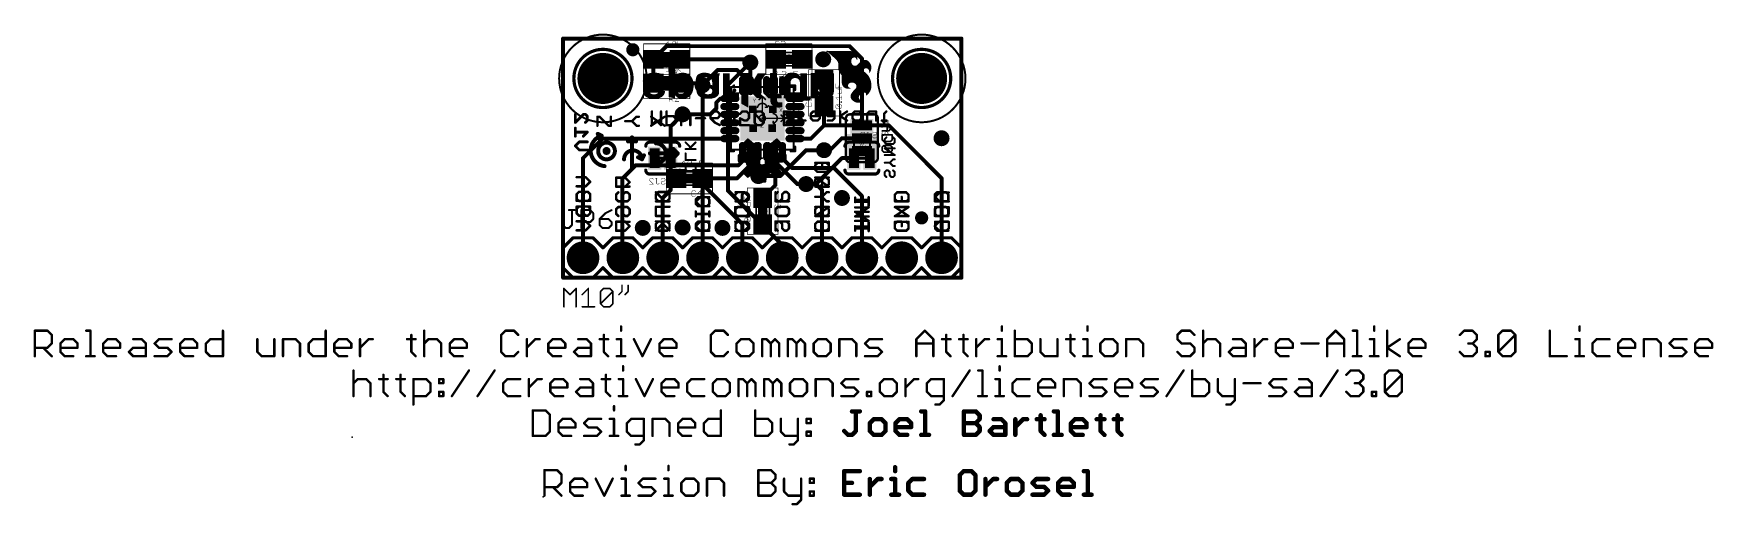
# Model space of a CAD drawing. Extents: x -34 to 73, y -15 to 16.
import ezdxf

# ---------------------------------------------------------------- set-up
doc = ezdxf.new("R2010")
doc.units = 0
for name, color, linetype in [('1', 12, 'CONTINUOUS'), ('16', 132, 'CONTINUOUS'), ('17', 110, 'CONTINUOUS'), ('18', 110, 'CONTINUOUS'), ('20', 53, 'CONTINUOUS'), ('21', 41, 'CONTINUOUS'), ('22', 40, 'CONTINUOUS'), ('23', 53, 'CONTINUOUS'), ('24', 53, 'CONTINUOUS'), ('25', 253, 'CONTINUOUS'), ('26', 253, 'CONTINUOUS'), ('27', 253, 'CONTINUOUS'), ('29', 253, 'CONTINUOUS'), ('30', 253, 'CONTINUOUS'), ('31', 253, 'CONTINUOUS'), ('35', 253, 'CONTINUOUS'), ('39', 12, 'CONTINUOUS'), ('41', 12, 'CONTINUOUS'), ('42', 132, 'CONTINUOUS'), ('44', 253, 'CONTINUOUS'), ('51', 53, 'CONTINUOUS')]:
    doc.layers.add(name, color=color, linetype=linetype)

# ---------------------------------------------------------------- blocks, each defined once
blk = doc.blocks.new('RECT')
blk.add_solid([(-0.5, -0.5), (0.5, -0.5), (-0.5, 0.5), (0.5, 0.5)])
blk = doc.blocks.new('PIE')
at = {"const_width": 0.5}
blk.add_lwpolyline([(0, -0.25, 1), (0, 0.25, 1), (0, -0.25)], format="xyb", dxfattribs=at)
blk = doc.blocks.new('ROUNDP')
at = {"const_width": 0.5}
blk.add_lwpolyline([(0, -0.25, 1), (0, 0.25, 1), (0, -0.25)], format="xyb", dxfattribs=at)
blk = doc.blocks.new('RECT162560X40640R100')
at = {"const_width": 0.127}
blk.add_lwpolyline([(0.4445, 0), (0.4445, 0, 0.4142), (0.381, 0.0635), (-0.381, 0.0635, 0.4142), (-0.4445, 0), (-0.4445, 0, 0.4142), (-0.381, -0.0635), (0.381, -0.0635, 0.4142)], format="xyb", close=True, dxfattribs=at)
blk.add_solid([(-0.4064, -0.0254), (0.4064, -0.0254), (-0.4064, 0.0254), (0.4064, 0.0254)])
blk = doc.blocks.new('RECT195072X73152R100')
at = {"const_width": 0.2286}
blk.add_lwpolyline([(0.4953, 0), (0.4953, 0, 0.4142), (0.381, 0.1143), (-0.381, 0.1143, 0.4142), (-0.4953, 0), (-0.4953, 0, 0.4142), (-0.381, -0.1143), (0.381, -0.1143, 0.4142)], format="xyb", close=True, dxfattribs=at)
blk.add_solid([(-0.4064, -0.0254), (0.4064, -0.0254), (-0.4064, 0.0254), (0.4064, 0.0254)])
blk = doc.blocks.new('ROUNDV')
at = {"const_width": 0.5}
blk.add_lwpolyline([(0, -0.25, 1), (0, 0.25, 1), (0, -0.25)], format="xyb", dxfattribs=at)

msp = doc.modelspace()

# ---------------------------------------------------------------- linework, layer by layer
at = {"layer": '1', "const_width": 0.254}
for points in [[(25.4, 15.24), (0, 15.24)], [(0, 15.24), (0, 0)], [(25.4, 0), (25.4, 15.24)], [(6.5922, 14.7574), (5.754, 13.9192)], [(5.754, 13.9192), (5.754, 12.3952)], [(18.2626, 14.7574), (6.5922, 14.7574)], [(7.454, 13.9192), (11.7348, 13.9192)], [(11.7348, 13.9192), (11.938, 13.716)], [(13.4796, 12.2416), (13.4796, 13.9192)], [(13.4796, 13.9192), (13.5518, 13.9192)], [(18.2626, 14.7574), (19.05, 13.97)], [(19.05, 13.97), (19.05, 9.7028)], [(8.89, 12.2682), (9.8552, 13.2334)], [(11.0998, 13.2334), (9.8552, 13.2334)], [(11.43, 12.9032), (11.0998, 13.2334)], [(11.43, 12.7), (11.43, 12.9032)], [(11.9379, 13.7159), (11.938, 13.716)], [(11.9379, 12.2416), (11.9379, 13.7159)], [(7.454, 12.3952), (8.763, 12.3952)], [(8.763, 12.3952), (8.89, 12.2682)], [(8.8646, 12.2428), (8.89, 12.2682)], [(11.4333, 12.7033), (11.43, 12.7)], [(11.4333, 12.7221), (11.4333, 12.7033)], [(11.4333, 12.2416), (11.4333, 12.7033)], [(9.398, 10.414), (9.779, 10.795)], [(9.779, 11.176), (10.0076, 11.4046)], [(9.779, 10.795), (9.779, 11.176)], [(10.0076, 11.4046), (10.6217, 11.4046)], [(10.6217, 11.4046), (10.6338, 11.4167)], [(14.7862, 11.4167), (15.6585, 11.4167)], [(15.6585, 11.4167), (15.6718, 11.43)], [(16.3576, 10.6562), (16.637, 10.9356)], [(16.637, 9.7028), (16.637, 10.9356)], [(9.398, 10.414), (7.62, 10.414)], [(15.7975, 8.8633), (16.637, 9.7028)], [(16.637, 9.7028), (19.05, 9.7028)], [(19.05, 9.7028), (20.7772, 9.7028)], [(20.7772, 9.7028), (24.13, 6.35)], [(2.5133, 8.8633), (1.27, 7.62)], [(10.6338, 8.8633), (2.5133, 8.8633)], [(14.7862, 8.8633), (15.7975, 8.8633)], [(17.018, 8.128), (17.78, 8.89)], [(17.78, 8.89), (19.05, 8.89)], [(1.27, 1.27), (1.27, 7.62)], [(11.4333, 7.4201), (11.176, 7.1628)], [(11.4333, 8.0384), (11.4333, 7.4201)], [(11.9379, 8.0384), (11.9379, 7.1881)], [(12.4425, 8.0384), (12.4425, 6.4805)], [(12.9775, 7.2409), (12.9775, 8.0384)], [(13.4796, 8.0384), (13.4796, 7.4246)], [(13.4796, 7.4246), (14.9352, 5.969)], [(13.9867, 8.0384), (13.9867, 7.6033)], [(13.9867, 7.6033), (14.605, 6.985)], [(16.637, 8.128), (17.018, 8.128)], [(4.6228, 7.1628), (3.7846, 6.3246)], [(3.7846, 6.3246), (3.7846, 1.2954)], [(11.176, 7.1628), (4.6228, 7.1628)], [(8.89, 6.3128), (8.9018, 6.3246)], [(8.89, 1.27), (8.89, 6.3128)], [(9.105, 6.5278), (8.9018, 6.3246)], [(8.9272, 6.35), (8.9018, 6.3246)], [(11.0744, 6.3246), (8.9018, 6.3246)], [(11.9379, 7.1881), (11.0744, 6.3246)], [(12.4425, 6.4805), (12.446, 6.477)], [(12.9775, 7.2409), (13.5382, 6.6802)], [(13.5382, 6.6802), (13.5382, 5.9046)], [(14.605, 6.985), (17.272, 6.985)], [(19.05, 5.207), (17.272, 6.985)], [(24.13, 1.27), (24.13, 6.35)], [(13.5382, 5.9046), (12.7254, 5.0918)], [(14.9352, 5.969), (15.494, 5.969)], [(19.05, 1.27), (19.05, 5.207)], [(3.7846, 1.2954), (3.81, 1.27)], [(0, 0), (25.4, 0)]]:
    msp.add_lwpolyline(points, dxfattribs=at)
at = {"layer": '1', "const_width": 0.127}
for points in [[(0, 15.3035, 1), (0, 15.1765)], [(0.0635, 15.24, 1), (-0.0635, 15.24)], [(25.4635, 15.24, 1), (25.3365, 15.24)], [(25.4, 15.1765, 1), (25.4, 15.3035)], [(5.8175, 13.9192, 1), (5.6905, 13.9192)], [(5.7091, 13.9641, 1), (5.7989, 13.8743)], [(6.5922, 14.8209, 1), (6.5922, 14.6939)], [(6.6371, 14.7125, 1), (6.5473, 14.8023)], [(7.454, 13.9827, 1), (7.454, 13.8557)], [(11.7797, 13.9641, 1), (11.6899, 13.8743)], [(11.7348, 13.8557, 1), (11.7348, 13.9827)], [(13.5431, 13.9192, 1), (13.4161, 13.9192)], [(13.4796, 13.9827, 1), (13.4796, 13.8557)], [(13.5518, 13.8557, 1), (13.5518, 13.9827)], [(18.3075, 14.8023, 1), (18.2177, 14.7125)], [(18.2626, 14.6939, 1), (18.2626, 14.8209)], [(19.1135, 13.97, 1), (18.9865, 13.97)], [(19.0051, 13.9251, 1), (19.0949, 14.0149)], [(9.8552, 13.2969, 1), (9.8552, 13.1699)], [(9.9001, 13.1885, 1), (9.8103, 13.2783)], [(11.1447, 13.2783, 1), (11.0549, 13.1885)], [(11.0998, 13.1699, 1), (11.0998, 13.2969)], [(11.4935, 12.9032, 1), (11.3665, 12.9032)], [(11.3851, 12.8583, 1), (11.4749, 12.9481)], [(12.0014, 13.7159, 1), (11.8744, 13.7159)], [(11.893, 13.7608, 1), (11.9828, 13.671)], [(11.9829, 13.6711, 1), (11.8931, 13.7609)], [(11.8931, 13.6711, 1), (11.9829, 13.7609)], [(5.6905, 12.3952, 1), (5.8175, 12.3952)], [(7.454, 12.4587, 1), (7.454, 12.3317)], [(8.8079, 12.4401, 1), (8.7181, 12.3503)], [(8.763, 12.3317, 1), (8.763, 12.4587)], [(8.8197, 12.2877, 1), (8.9095, 12.1979)], [(8.8451, 12.3131, 1), (8.9349, 12.2233)], [(8.9349, 12.2233, 1), (8.8451, 12.3131)], [(8.8451, 12.2233, 1), (8.9349, 12.3131)], [(11.3851, 12.7449, 1), (11.4749, 12.6551)], [(11.3665, 12.7, 1), (11.4935, 12.7)], [(11.4968, 12.7221, 1), (11.3698, 12.7221)], [(11.4968, 12.7033, 1), (11.3698, 12.7033)], [(11.3698, 12.7033, 1), (11.4968, 12.7033)], [(11.3698, 12.2416, 1), (11.4968, 12.2416)], [(11.4782, 12.6584, 1), (11.3884, 12.7482)], [(11.8744, 12.2416, 1), (12.0014, 12.2416)], [(13.4161, 12.2416, 1), (13.5431, 12.2416)], [(9.8425, 11.176, 1), (9.7155, 11.176)], [(9.7341, 11.2209, 1), (9.8239, 11.1311)], [(9.7155, 10.795, 1), (9.8425, 10.795)], [(9.8239, 10.7501, 1), (9.7341, 10.8399)], [(10.0076, 11.4681, 1), (10.0076, 11.3411)], [(10.0525, 11.3597, 1), (9.9627, 11.4495)], [(10.5768, 11.4495, 1), (10.6666, 11.3597)], [(10.6787, 11.3718, 1), (10.5889, 11.4616)], [(10.6217, 11.3411, 1), (10.6217, 11.4681)], [(14.7862, 11.4802, 1), (14.7862, 11.3532)], [(15.6136, 11.4616, 1), (15.7034, 11.3718)], [(15.7167, 11.3851, 1), (15.6269, 11.4749)], [(15.6585, 11.3532, 1), (15.6585, 11.4802)], [(16.3127, 10.7011, 1), (16.4025, 10.6113)], [(16.7005, 10.9356, 1), (16.5735, 10.9356)], [(16.6819, 10.8907, 1), (16.5921, 10.9805)], [(7.62, 10.4775, 1), (7.62, 10.3505)], [(9.3531, 10.4589, 1), (9.4429, 10.3691)], [(9.398, 10.3505, 1), (9.398, 10.4775)], [(16.637, 9.7663, 1), (16.637, 9.6393)], [(16.5735, 9.7028, 1), (16.7005, 9.7028)], [(16.6819, 9.6579, 1), (16.5921, 9.7477)], [(19.05, 9.7663, 1), (19.05, 9.6393)], [(18.9865, 9.7028, 1), (19.1135, 9.7028)], [(19.05, 9.6393, 1), (19.05, 9.7663)], [(20.8221, 9.7477, 1), (20.7323, 9.6579)], [(20.7772, 9.6393, 1), (20.7772, 9.7663)], [(2.5133, 8.9268, 1), (2.5133, 8.7998)], [(2.5582, 8.8184, 1), (2.4684, 8.9082)], [(10.6338, 8.7998, 1), (10.6338, 8.9268)], [(14.7862, 8.9268, 1), (14.7862, 8.7998)], [(15.7526, 8.9082, 1), (15.8424, 8.8184)], [(15.7975, 8.7998, 1), (15.7975, 8.9268)], [(17.78, 8.9535, 1), (17.78, 8.8265)], [(17.8249, 8.8451, 1), (17.7351, 8.9349)], [(19.05, 8.8265, 1), (19.05, 8.9535)], [(1.3335, 7.62, 1), (1.2065, 7.62)], [(1.2251, 7.6649, 1), (1.3149, 7.5751)], [(11.4968, 8.0384, 1), (11.3698, 8.0384)], [(11.4782, 7.3752, 1), (11.3884, 7.465)], [(12.0014, 8.0384, 1), (11.8744, 8.0384)], [(12.506, 8.0384, 1), (12.379, 8.0384)], [(13.041, 8.0384, 1), (12.914, 8.0384)], [(13.5431, 8.0384, 1), (13.4161, 8.0384)], [(13.5245, 7.4695, 1), (13.4347, 7.3797)], [(14.0502, 8.0384, 1), (13.9232, 8.0384)], [(14.0316, 7.6482, 1), (13.9418, 7.5584)], [(13.9232, 7.6033, 1), (14.0502, 7.6033)], [(16.637, 8.1915, 1), (16.637, 8.0645)], [(16.9731, 8.1729, 1), (17.0629, 8.0831)], [(17.018, 8.0645, 1), (17.018, 8.1915)], [(3.8481, 6.3246, 1), (3.7211, 6.3246)], [(3.7397, 6.3695, 1), (3.8295, 6.2797)], [(4.6228, 7.2263, 1), (4.6228, 7.0993)], [(4.6677, 7.1179, 1), (4.5779, 7.2077)], [(8.9535, 6.3128, 1), (8.8265, 6.3128)], [(8.9018, 6.3881, 1), (8.9018, 6.2611)], [(8.8569, 6.3695, 1), (8.9467, 6.2797)], [(8.8569, 6.3695, 1), (8.9467, 6.2797)], [(8.9467, 6.2797, 1), (8.8569, 6.3695)], [(8.9721, 6.3051, 1), (8.8823, 6.3949)], [(9.1499, 6.4829, 1), (9.0601, 6.5727)], [(11.0295, 6.3695, 1), (11.1193, 6.2797)], [(11.0744, 6.2611, 1), (11.0744, 6.3881)], [(11.1311, 7.2077, 1), (11.2209, 7.1179)], [(11.176, 7.0993, 1), (11.176, 7.2263)], [(11.3698, 7.4201, 1), (11.4968, 7.4201)], [(11.8744, 7.1881, 1), (12.0014, 7.1881)], [(11.9828, 7.1432, 1), (11.893, 7.233)], [(12.4874, 6.5254, 1), (12.3976, 6.4356)], [(12.379, 6.4805, 1), (12.506, 6.4805)], [(12.4011, 6.4321, 1), (12.4909, 6.5219)], [(13.0224, 7.2858, 1), (12.9326, 7.196)], [(12.914, 7.2409, 1), (13.041, 7.2409)], [(13.4161, 7.4246, 1), (13.5431, 7.4246)], [(13.6017, 6.6802, 1), (13.4747, 6.6802)], [(13.4933, 6.6353, 1), (13.5831, 6.7251)], [(14.605, 7.0485, 1), (14.605, 6.9215)], [(14.5601, 6.9401, 1), (14.6499, 7.0299)], [(17.3169, 7.0299, 1), (17.2271, 6.9401)], [(17.272, 6.9215, 1), (17.272, 7.0485)], [(24.1935, 6.35, 1), (24.0665, 6.35)], [(24.0851, 6.3051, 1), (24.1749, 6.3949)], [(8.8451, 6.3577, 1), (8.9349, 6.2679)], [(13.4747, 5.9046, 1), (13.6017, 5.9046)], [(13.5831, 5.8597, 1), (13.4933, 5.9495)], [(14.9352, 6.0325, 1), (14.9352, 5.9055)], [(14.8903, 5.9241, 1), (14.9801, 6.0139)], [(15.494, 5.9055, 1), (15.494, 6.0325)], [(12.6805, 5.1367, 1), (12.7703, 5.0469)], [(19.1135, 5.207, 1), (18.9865, 5.207)], [(19.0051, 5.1621, 1), (19.0949, 5.2519)], [(1.2065, 1.27, 1), (1.3335, 1.27)], [(3.8295, 1.3403, 1), (3.7397, 1.2505)], [(3.7211, 1.2954, 1), (3.8481, 1.2954)], [(3.7651, 1.2251, 1), (3.8549, 1.3149)], [(8.8265, 1.27, 1), (8.9535, 1.27)], [(18.9865, 1.27, 1), (19.1135, 1.27)], [(24.0665, 1.27, 1), (24.1935, 1.27)], [(0, 0.0635, 1), (0, -0.0635)], [(-0.0635, 0, 1), (0.0635, 0)], [(25.3365, 0, 1), (25.4635, 0)], [(25.4, -0.0635, 1), (25.4, 0.0635)]]:
    msp.add_lwpolyline(points, format="xyb", dxfattribs=at)
at = {"layer": '16'}
for points, const_width in [([(25.4, 15.24), (0, 15.24)], 0.254), ([(0, 15.24), (0, 0)], 0.254), ([(25.4, 0), (25.4, 15.24)], 0.254), ([(11.938, 13.716), (10.5156, 12.2936)], 0.254), ([(8.89, 12.2682), (8.89, 5.969)], 0.254), ([(10.5156, 5.5372), (10.5156, 12.2936)], 0.254), ([(0.7747, 10.4115), (0.7747, 9.8946)], 0.1778), ([(0.7747, 9.8946), (1.2915, 10.4115)], 0.1778), ([(1.2915, 10.4115), (1.4207, 10.4115)], 0.1778), ([(1.4207, 10.4115), (1.55, 10.2822)], 0.1778), ([(1.55, 10.0238), (1.4207, 9.8946)], 0.1778), ([(1.55, 10.2822), (1.55, 10.0238)], 0.1778), ([(6.858, 9.652), (7.62, 10.414)], 0.254), ([(6.858, 7.62), (6.858, 9.652)], 0.254), ([(0.7747, 9.0177), (0.7747, 9.5345)], 0.1778), ([(1.55, 9.2761), (0.7747, 9.2761)], 0.1778), ([(0.7747, 8.3991), (1.0331, 8.6575)], 0.1778), ([(1.0331, 8.6575), (1.55, 8.6575)], 0.1778), ([(1.2915, 9.0177), (1.55, 9.2761)], 0.1778), ([(1.0331, 8.1407), (0.7747, 8.3991)], 0.1778), ([(1.55, 8.1407), (1.0331, 8.1407)], 0.1778), ([(5.969, 7.62), (6.731, 7.62)], 0.2032), ([(6.858, 7.62), (6.858, 5.588)], 0.254), ([(13.843, 6.477), (15.494, 8.128)], 0.254), ([(15.494, 8.128), (16.637, 8.128)], 0.254), ([(16.129, 5.969), (17.78, 7.62)], 0.254), ([(17.78, 7.62), (18.542, 7.62)], 0.254), ([(19.431, 7.62), (18.669, 7.62)], 0.2032), ([(12.446, 6.477), (13.843, 6.477)], 0.254), ([(6.858, 5.588), (6.35, 5.08)], 0.254), ([(8.89, 5.969), (11.43, 3.429)], 0.254), ([(13.97, 2.0828), (10.5156, 5.5372)], 0.254), ([(15.494, 5.969), (16.129, 5.969)], 0.254), ([(16.51, 5.588), (16.129, 5.969)], 0.254), ([(16.51, 1.27), (16.51, 5.588)], 0.254), ([(6.35, 5.08), (6.35, 1.27)], 0.254), ([(11.43, 3.429), (11.43, 1.27)], 0.254), ([(13.97, 1.27), (13.97, 2.0828)], 0.254), ([(0, 0), (25.4, 0)], 0.254)]:
    msp.add_lwpolyline(points, dxfattribs=dict(at, const_width=const_width))
for points, const_width in [([(0, 15.3035, 1), (0, 15.1765)], 0.127), ([(0.0635, 15.24, 1), (-0.0635, 15.24)], 0.127), ([(25.4635, 15.24, 1), (25.3365, 15.24)], 0.127), ([(25.4, 15.1765, 1), (25.4, 15.3035)], 0.127), ([(11.9829, 13.6711, 1), (11.8931, 13.7609)], 0.127), ([(8.9535, 12.2682, 1), (8.8265, 12.2682)], 0.127), ([(10.5791, 12.2936, 1), (10.4521, 12.2936)], 0.127), ([(10.4707, 12.3385, 1), (10.5605, 12.2487)], 0.127), ([(0.8192, 10.4115, 1), (0.7303, 10.4115)], 0.0889), ([(0.7433, 9.926, 1), (0.8061, 9.8632)], 0.0889), ([(0.7303, 9.8946, 1), (0.8192, 9.8946)], 0.0889), ([(1.2915, 10.4559, 1), (1.2915, 10.367)], 0.0889), ([(1.323, 10.38, 1), (1.2601, 10.4429)], 0.0889), ([(1.4522, 10.4429, 1), (1.3893, 10.38)], 0.0889), ([(1.3893, 9.926, 1), (1.4522, 9.8632)], 0.0889), ([(1.4207, 10.367, 1), (1.4207, 10.4559)], 0.0889), ([(1.5944, 10.2822, 1), (1.5055, 10.2822)], 0.0889), ([(1.5055, 10.0238, 1), (1.5944, 10.0238)], 0.0889), ([(1.5185, 10.2508, 1), (1.5814, 10.3137)], 0.0889), ([(1.5814, 9.9924, 1), (1.5185, 10.0553)], 0.0889), ([(6.9215, 9.652, 1), (6.7945, 9.652)], 0.127), ([(6.8131, 9.6969, 1), (6.9029, 9.6071)], 0.127), ([(7.6649, 10.3691, 1), (7.5751, 10.4589)], 0.127), ([(0.8192, 9.5345, 1), (0.7303, 9.5345)], 0.0889), ([(0.7747, 9.3205, 1), (0.7747, 9.2316)], 0.0889), ([(0.7303, 9.0177, 1), (0.8192, 9.0177)], 0.0889), ([(1.0331, 8.702, 1), (1.0331, 8.6131)], 0.0889), ([(1.0645, 8.6261, 1), (1.0017, 8.689)], 0.0889), ([(1.2601, 9.0491, 1), (1.323, 8.9862)], 0.0889), ([(1.5814, 9.2446, 1), (1.5185, 9.3075)], 0.0889), ([(1.55, 9.2316, 1), (1.55, 9.3205)], 0.0889), ([(1.55, 8.6131, 1), (1.55, 8.702)], 0.0889), ([(0.8061, 8.4305, 1), (0.7433, 8.3677)], 0.0889), ([(0.7433, 8.4305, 1), (0.8061, 8.3677)], 0.0889), ([(1.0331, 8.1852, 1), (1.0331, 8.0963)], 0.0889), ([(1.0017, 8.1093, 1), (1.0645, 8.1721)], 0.0889), ([(1.55, 8.0963, 1), (1.55, 8.1852)], 0.0889), ([(5.969, 7.6708, 1), (5.969, 7.5692)], 0.1016), ([(6.731, 7.5692, 1), (6.731, 7.6708)], 0.1016), ([(6.9215, 7.62, 1), (6.7945, 7.62)], 0.127), ([(6.7945, 7.62, 1), (6.9215, 7.62)], 0.127), ([(15.494, 8.1915, 1), (15.494, 8.0645)], 0.127), ([(15.5389, 8.0831, 1), (15.4491, 8.1729)], 0.127), ([(16.637, 8.0645, 1), (16.637, 8.1915)], 0.127), ([(17.78, 7.6835, 1), (17.78, 7.5565)], 0.127), ([(17.8249, 7.5751, 1), (17.7351, 7.6649)], 0.127), ([(18.542, 7.5565, 1), (18.542, 7.6835)], 0.127), ([(18.669, 7.6708, 1), (18.669, 7.5692)], 0.1016), ([(19.431, 7.5692, 1), (19.431, 7.6708)], 0.1016), ([(12.446, 6.5405, 1), (12.446, 6.4135)], 0.127), ([(13.7981, 6.5219, 1), (13.8879, 6.4321)], 0.127), ([(13.843, 6.4135, 1), (13.843, 6.5405)], 0.127), ([(6.7945, 5.588, 1), (6.9215, 5.588)], 0.127), ([(6.9029, 5.5431, 1), (6.8131, 5.6329)], 0.127), ([(8.9349, 6.0139, 1), (8.8451, 5.9241)], 0.127), ([(8.8265, 5.969, 1), (8.9535, 5.969)], 0.127), ([(10.5605, 5.5821, 1), (10.4707, 5.4923)], 0.127), ([(10.4521, 5.5372, 1), (10.5791, 5.5372)], 0.127), ([(15.494, 6.0325, 1), (15.494, 5.9055)], 0.127), ([(16.1739, 6.0139, 1), (16.0841, 5.9241)], 0.127), ([(16.0841, 6.0139, 1), (16.1739, 5.9241)], 0.127), ([(16.129, 5.9055, 1), (16.129, 6.0325)], 0.127), ([(16.5735, 5.588, 1), (16.4465, 5.588)], 0.127), ([(16.4651, 5.5431, 1), (16.5549, 5.6329)], 0.127), ([(6.4135, 5.08, 1), (6.2865, 5.08)], 0.127), ([(6.3051, 5.1249, 1), (6.3949, 5.0351)], 0.127), ([(11.4935, 3.429, 1), (11.3665, 3.429)], 0.127), ([(11.3851, 3.3841, 1), (11.4749, 3.4739)], 0.127), ([(14.0335, 2.0828, 1), (13.9065, 2.0828)], 0.127), ([(13.9251, 2.0379, 1), (14.0149, 2.1277)], 0.127), ([(6.2865, 1.27, 1), (6.4135, 1.27)], 0.127), ([(11.3665, 1.27, 1), (11.4935, 1.27)], 0.127), ([(13.9065, 1.27, 1), (14.0335, 1.27)], 0.127), ([(16.4465, 1.27, 1), (16.5735, 1.27)], 0.127), ([(0, 0.0635, 1), (0, -0.0635)], 0.127), ([(-0.0635, 0, 1), (0.0635, 0)], 0.127), ([(25.3365, 0, 1), (25.4635, 0)], 0.127), ([(25.4, -0.0635, 1), (25.4, 0.0635)], 0.127)]:
    msp.add_lwpolyline(points, format="xyb", dxfattribs=dict(at, const_width=const_width))
at = {"layer": '20', "const_width": 0.254}
for points in [[(25.4, 15.24), (0, 15.24)], [(0, 15.24), (0, 0)], [(25.4, 0), (25.4, 15.24)], [(0, 0), (25.4, 0)]]:
    msp.add_lwpolyline(points, dxfattribs=at)
at = {"layer": '20', "const_width": 0.127}
for points in [[(0, 15.3035, 1), (0, 15.1765)], [(0.0635, 15.24, 1), (-0.0635, 15.24)], [(25.4635, 15.24, 1), (25.3365, 15.24)], [(25.4, 15.1765, 1), (25.4, 15.3035)], [(0, 0.0635, 1), (0, -0.0635)], [(-0.0635, 0, 1), (0.0635, 0)], [(25.3365, 0, 1), (25.4635, 0)], [(25.4, -0.0635, 1), (25.4, 0.0635)]]:
    msp.add_lwpolyline(points, format="xyb", dxfattribs=at)
at = {"layer": '20'}
for centre in [(2.54, 12.7), (22.86, 12.7)]:
    msp.add_circle(centre, 1.524, dxfattribs=at)
at = {"layer": '21'}
for points, const_width in [([(14.4018, 13.9497), (14.4018, 13.8887)], 0.5588), ([(18.3591, 14.4271), (16.8427, 14.4271)], 0.0254), ([(16.8427, 14.4271), (17.3914, 13.9395)], 0.0254), ([(16.8712, 14.4018), (18.5032, 14.4018)], 0.0254), ([(16.8998, 14.3764), (18.5581, 14.3764)], 0.0254), ([(16.9283, 14.351), (18.6012, 14.351)], 0.0254), ([(16.9569, 14.3256), (18.6309, 14.3256)], 0.0254), ([(16.9855, 14.3002), (18.6572, 14.3002)], 0.0254), ([(17.0141, 14.2748), (18.677, 14.2748)], 0.0254), ([(17.0427, 14.2494), (18.696, 14.2494)], 0.0254), ([(17.0712, 14.224), (18.7086, 14.224)], 0.0254), ([(17.0998, 14.1986), (18.7212, 14.1986)], 0.0254), ([(17.1284, 14.1732), (18.7305, 14.1732)], 0.0254), ([(17.157, 14.1478), (18.7372, 14.1478)], 0.0254), ([(17.1856, 14.1224), (18.7439, 14.1224)], 0.0254), ([(17.2142, 14.097), (18.7468, 14.097)], 0.0254), ([(17.2427, 14.0716), (18.7488, 14.0716)], 0.0254), ([(17.2713, 14.0462), (18.5359, 14.0462)], 0.0254), ([(17.2999, 14.0208), (18.4668, 14.0208)], 0.0254), ([(17.3285, 13.9954), (18.436, 13.9954)], 0.0254), ([(17.3571, 13.97), (18.415, 13.97)], 0.0254), ([(17.3857, 13.9446), (18.3997, 13.9446)], 0.0254), ([(17.3914, 13.9395), (17.4709, 13.8527)], 0.0254), ([(17.41, 13.9192), (18.3844, 13.9192)], 0.0254), ([(18.4422, 14.4201), (18.3591, 14.4271)], 0.0254), ([(18.3628, 13.8484), (18.3844, 13.9192)], 0.0254), ([(18.3844, 13.9192), (18.4226, 13.9826)], 0.0254), ([(18.4226, 13.9826), (18.458, 14.0163)], 0.0254), ([(18.5221, 14.3961), (18.4422, 14.4201)], 0.0254), ([(18.458, 14.0163), (18.5014, 14.0385)], 0.0254), ([(18.5014, 14.0385), (18.5459, 14.0484)], 0.0254), ([(18.5953, 14.356), (18.5221, 14.3961)], 0.0254), ([(18.5459, 14.0484), (18.5915, 14.0484)], 0.0254), ([(18.5915, 14.0484), (18.636, 14.0385)], 0.0254), ([(18.6503, 14.309), (18.5953, 14.356)], 0.0254), ([(18.6015, 14.0462), (18.7508, 14.0462)], 0.0254), ([(18.636, 14.0385), (18.6531, 14.0295)], 0.0254), ([(18.6947, 14.252), (18.6503, 14.309)], 0.0254), ([(18.6531, 14.0295), (18.6665, 14.0157)], 0.0254), ([(18.6615, 14.0208), (18.7524, 14.0208)], 0.0254), ([(18.6665, 14.0157), (18.7274, 13.9318)], 0.0254), ([(18.6812, 13.9954), (18.7504, 13.9954)], 0.0254), ([(18.7268, 14.1872), (18.6947, 14.252)], 0.0254), ([(18.6997, 13.97), (18.7484, 13.97)], 0.0254), ([(18.7181, 13.9446), (18.7464, 13.9446)], 0.0254), ([(18.7452, 14.1173), (18.7268, 14.1872)], 0.0254), ([(18.7274, 13.9318), (18.7358, 13.9161)], 0.0254), ([(18.7342, 13.9192), (18.7436, 13.9192)], 0.0254), ([(18.7358, 13.9161), (18.7393, 13.8987)], 0.0254), ([(18.7376, 13.881), (18.7452, 13.9293)], 0.0254), ([(18.7525, 14.0233), (18.7452, 14.1173)], 0.0254), ([(18.7452, 13.9293), (18.7525, 14.0233)], 0.0254), ([(17.4333, 13.8938), (18.3766, 13.8938)], 0.0254), ([(17.4565, 13.8684), (18.3689, 13.8684)], 0.0254), ([(17.4709, 13.8527), (17.5311, 13.7515)], 0.0254), ([(17.4767, 13.843), (18.3625, 13.843)], 0.0254), ([(17.4918, 13.8176), (18.3612, 13.8176)], 0.0254), ([(17.5069, 13.7922), (18.36, 13.7922)], 0.0254), ([(17.522, 13.7668), (18.3603, 13.7668)], 0.0254), ([(17.5311, 13.7515), (17.5446, 13.7143)], 0.0254), ([(17.5348, 13.7414), (18.3644, 13.7414)], 0.0254), ([(17.5439, 13.716), (18.3684, 13.716)], 0.0254), ([(17.5446, 13.7143), (17.5514, 13.6753)], 0.0254), ([(17.5487, 13.6906), (18.3761, 13.6906)], 0.0254), ([(17.5514, 13.6753), (17.5514, 13.4467)], 0.0254), ([(17.5514, 13.6652), (18.3847, 13.6652)], 0.0254), ([(17.5514, 13.6398), (18.3954, 13.6398)], 0.0254), ([(17.5514, 13.6144), (18.4091, 13.6144)], 0.0254), ([(17.5514, 13.589), (18.4244, 13.589)], 0.0254), ([(17.5514, 13.5636), (18.4462, 13.5636)], 0.0254), ([(17.5514, 13.5382), (18.4746, 13.5382)], 0.0254), ([(17.5514, 13.5128), (18.5158, 13.5128)], 0.0254), ([(17.5514, 13.4874), (19.6358, 13.4874)], 0.0254), ([(17.5514, 13.462), (19.6392, 13.462)], 0.0254), ([(17.5514, 13.4467), (17.5638, 13.3104)], 0.0254), ([(17.5523, 13.4366), (19.6411, 13.4366)], 0.0254), ([(17.5546, 13.4112), (19.643, 13.4112)], 0.0254), ([(17.5569, 13.3858), (19.6437, 13.3858)], 0.0254), ([(17.5593, 13.3604), (19.274, 13.3604)], 0.0254), ([(17.5616, 13.335), (19.2158, 13.335)], 0.0254), ([(17.5638, 13.3104), (17.6006, 13.1785)], 0.0254), ([(17.564, 13.3096), (19.1747, 13.3096)], 0.0254), ([(17.5711, 13.2842), (19.145, 13.2842)], 0.0254), ([(17.5782, 13.2588), (19.1198, 13.2588)], 0.0254), ([(17.5853, 13.2334), (19.0979, 13.2334)], 0.0254), ([(17.5924, 13.208), (19.0792, 13.208)], 0.0254), ([(17.5995, 13.1826), (19.0609, 13.1826)], 0.0254), ([(17.6006, 13.1785), (17.6606, 13.0555)], 0.0254), ([(17.611, 13.1572), (19.0426, 13.1572)], 0.0254), ([(17.6234, 13.1318), (19.0258, 13.1318)], 0.0254), ([(17.6358, 13.1064), (19.0128, 13.1064)], 0.0254), ([(17.6482, 13.081), (19.0022, 13.081)], 0.0254), ([(17.6606, 13.0556), (18.9975, 13.0556)], 0.0254), ([(17.6606, 13.0555), (17.7423, 12.9398)], 0.0254), ([(17.6785, 13.0302), (18.9932, 13.0302)], 0.0254), ([(17.6964, 13.0048), (18.9959, 13.0048)], 0.0254), ([(17.7143, 12.9794), (18.9987, 12.9794)], 0.0254), ([(17.7323, 12.954), (19.0068, 12.954)], 0.0254), ([(17.7423, 12.9398), (17.8395, 12.8366)], 0.0254), ([(17.7528, 12.9286), (19.0242, 12.9286)], 0.0254), ([(17.7768, 12.9032), (19.0482, 12.9032)], 0.0254), ([(17.8007, 12.8778), (19.0976, 12.8778)], 0.0254), ([(17.8247, 12.8524), (19.1665, 12.8524)], 0.0254), ([(18.3591, 13.7744), (18.3628, 13.8484)], 0.0254), ([(18.3692, 13.7111), (18.3591, 13.7744)], 0.0254), ([(18.3897, 13.6504), (18.3692, 13.7111)], 0.0254), ([(18.4201, 13.594), (18.3897, 13.6504)], 0.0254), ([(18.4586, 13.5492), (18.4201, 13.594)], 0.0254), ([(18.5073, 13.5158), (18.4586, 13.5492)], 0.0254), ([(18.563, 13.4962), (18.5073, 13.5158)], 0.0254), ([(18.6219, 13.4916), (18.563, 13.4962)], 0.0254), ([(18.68, 13.5023), (18.6219, 13.4916)], 0.0254), ([(18.7333, 13.5278), (18.68, 13.5023)], 0.0254), ([(18.7019, 13.5128), (19.6288, 13.5128)], 0.0254), ([(18.7782, 13.5661), (18.7333, 13.5278)], 0.0254), ([(18.7393, 13.8987), (18.7376, 13.881)], 0.0254), ([(18.7388, 13.8938), (18.7396, 13.8938)], 0.0254), ([(18.7455, 13.5382), (19.6218, 13.5382)], 0.0254), ([(18.7753, 13.5636), (19.6148, 13.5636)], 0.0254), ([(18.9326, 13.7116), (18.7782, 13.5661)], 0.0254), ([(18.8025, 13.589), (19.6023, 13.589)], 0.0254), ([(18.8295, 13.6144), (19.5897, 13.6144)], 0.0254), ([(18.8564, 13.6398), (19.577, 13.6398)], 0.0254), ([(18.8834, 13.6652), (19.5593, 13.6652)], 0.0254), ([(18.9103, 13.6906), (19.541, 13.6906)], 0.0254), ([(19.1084, 13.8302), (18.9326, 13.7116)], 0.0254), ([(18.9391, 13.716), (19.5227, 13.716)], 0.0254), ([(18.9768, 13.7414), (19.4995, 13.7414)], 0.0254), ([(18.9931, 13.0315), (19.0035, 13.0881)], 0.0254), ([(18.9992, 12.9743), (18.9931, 13.0315)], 0.0254), ([(19.0068, 12.9539), (18.9992, 12.9743)], 0.0254), ([(19.0035, 13.0881), (19.0297, 13.1394)], 0.0254), ([(19.0336, 12.915), (19.0068, 12.9539)], 0.0254), ([(19.0144, 13.7668), (19.4755, 13.7668)], 0.0254), ([(19.0297, 13.1394), (19.0957, 13.2308)], 0.0254), ([(19.0703, 12.8854), (19.0336, 12.915)], 0.0254), ([(19.0521, 13.7922), (19.4503, 13.7922)], 0.0254), ([(19.0838, 12.8797), (19.0703, 12.8854)], 0.0254), ([(19.0983, 12.8777), (19.0838, 12.8797)], 0.0254), ([(19.0897, 13.8176), (19.4147, 13.8176)], 0.0254), ([(19.0951, 12.7651), (19.1872, 12.8777)], 0.0254), ([(19.0957, 13.2308), (19.1321, 13.2732)], 0.0254), ([(19.1872, 12.8777), (19.0983, 12.8777)], 0.0254), ([(19.1771, 13.8582), (19.1084, 13.8302)], 0.0254), ([(19.1321, 13.2732), (19.1745, 13.3095)], 0.0254), ([(19.1399, 13.843), (19.367, 13.843)], 0.0254), ([(19.1745, 13.3095), (19.222, 13.3388)], 0.0254), ([(19.2506, 13.8681), (19.1771, 13.8582)], 0.0254), ([(19.222, 13.3388), (19.2735, 13.3603)], 0.0254), ([(19.3243, 13.8595), (19.2506, 13.8681)], 0.0254), ([(19.2735, 13.3603), (19.3062, 13.3668)], 0.0254), ([(19.3062, 13.3668), (19.3396, 13.3654)], 0.0254), ([(19.3935, 13.8327), (19.3243, 13.8595)], 0.0254), ([(19.3396, 13.3654), (19.3946, 13.3488)], 0.0254), ([(19.3562, 13.3604), (19.6413, 13.3604)], 0.0254), ([(19.4539, 13.7896), (19.3935, 13.8327)], 0.0254), ([(19.3946, 13.3488), (19.4435, 13.3185)], 0.0254), ([(19.4169, 13.335), (19.6389, 13.335)], 0.0254), ([(19.4435, 13.3185), (19.4827, 13.2765)], 0.0254), ([(19.4518, 13.3096), (19.6364, 13.3096)], 0.0254), ([(19.5198, 13.72), (19.4539, 13.7896)], 0.0254), ([(19.4755, 13.2842), (19.6311, 13.2842)], 0.0254), ([(19.4827, 13.2765), (19.5097, 13.2257)], 0.0254), ([(19.4921, 13.2588), (19.6247, 13.2588)], 0.0254), ([(19.5056, 13.2334), (19.6183, 13.2334)], 0.0254), ([(19.5097, 13.2257), (19.5242, 13.1745)], 0.0254), ([(19.5147, 13.208), (19.6105, 13.208)], 0.0254), ([(19.5758, 13.6423), (19.5198, 13.72)], 0.0254), ([(19.5219, 13.1826), (19.5994, 13.1826)], 0.0254), ([(19.5242, 13.1745), (19.5301, 13.1216)], 0.0254), ([(19.5261, 13.1572), (19.5885, 13.1572)], 0.0254), ([(19.529, 13.1318), (19.5774, 13.1318)], 0.0254), ([(19.5301, 13.1216), (19.5301, 13.0606)], 0.0254), ([(19.5301, 13.1064), (19.5662, 13.1064)], 0.0254), ([(19.5301, 13.081), (19.5464, 13.081)], 0.0254), ([(19.5301, 13.0607), (19.5326, 13.0632)], 0.0254), ([(19.5301, 13.0606), (19.5301, 13.0607)], 0.0254), ([(19.5326, 13.0632), (19.5664, 13.1067)], 0.0254), ([(19.5664, 13.1067), (19.5885, 13.1571)], 0.0254), ([(19.6146, 13.5643), (19.5758, 13.6423)], 0.0254), ([(19.5885, 13.1571), (19.6037, 13.1927)], 0.0254), ([(19.6037, 13.1927), (19.6139, 13.2156)], 0.0254), ([(19.6139, 13.2156), (19.6359, 13.3034)], 0.0254), ([(19.6378, 13.4803), (19.6146, 13.5643)], 0.0254), ([(19.6359, 13.3034), (19.6444, 13.3934)], 0.0254), ([(19.6444, 13.3934), (19.6378, 13.4803)], 0.0254), ([(10.6, 11.96), (10.9, 12.26)], 0.127), ([(14.5, 12.26), (14.8, 12.26)], 0.127), ([(14.8, 12.26), (14.8, 11.96)], 0.127), ([(16.6065, 11.7856), (16.6675, 11.7856)], 0.5588), ([(17.8395, 12.8366), (17.9502, 12.7482)], 0.0254), ([(17.8516, 12.827), (19.1457, 12.827)], 0.0254), ([(17.8834, 12.8016), (19.125, 12.8016)], 0.0254), ([(17.9152, 12.7762), (19.1042, 12.7762)], 0.0254), ([(17.9469, 12.7508), (19.0771, 12.7508)], 0.0254), ([(17.9502, 12.7482), (18.1183, 12.6535)], 0.0254), ([(17.9907, 12.7254), (19.0453, 12.7254)], 0.0254), ([(18.0358, 12.7), (19.0134, 12.7)], 0.0254), ([(18.0809, 12.6746), (18.9815, 12.6746)], 0.0254), ([(18.1183, 12.6535), (18.3007, 12.5907)], 0.0254), ([(18.1308, 12.6492), (18.9343, 12.6492)], 0.0254), ([(18.2046, 12.6238), (18.8864, 12.6238)], 0.0254), ([(18.2784, 12.5984), (18.8156, 12.5984)], 0.0254), ([(18.3007, 12.5907), (18.4914, 12.5619)], 0.0254), ([(18.4178, 12.573), (18.7099, 12.573)], 0.0254), ([(18.4914, 12.5619), (18.6842, 12.5679)], 0.0254), ([(18.6842, 12.5679), (18.7882, 12.5886)], 0.0254), ([(18.7882, 12.5886), (18.888, 12.6244)], 0.0254), ([(18.888, 12.6244), (18.9814, 12.6745)], 0.0254), ([(18.9814, 12.6745), (19.0951, 12.7651)], 0.0254), ([(2.3285, 10.2616), (2.1844, 10.2616)], 0.1524), ([(2.1844, 10.2616), (2.1844, 9.6854)], 0.1524), ([(2.9047, 9.6854), (2.3285, 10.2616)], 0.1524), ([(3.0487, 9.6854), (2.9047, 9.6854)], 0.1524), ([(3.0487, 10.2616), (3.0487, 9.6854)], 0.1524), ([(4.3946, 9.9735), (3.9624, 9.9735)], 0.1524), ([(4.6827, 10.2616), (4.3946, 9.9735)], 0.1524), ([(4.3946, 9.9735), (4.6827, 9.6854)], 0.1524), ([(4.8267, 10.2616), (4.6827, 10.2616)], 0.1524), ([(4.6827, 9.6854), (4.8267, 9.6854)], 0.1524), ([(6.4777, 10.2616), (5.6134, 9.6854)], 0.1524), ([(6.4777, 9.6854), (5.6134, 10.2616)], 0.1524), ([(18.034, 7.62), (18.034, 10.16)], 0.1524), ([(18.288, 10.414), (19.812, 10.414)], 0.1524), ([(20.066, 10.16), (20.066, 7.62)], 0.1524), ([(20.3454, 9.779), (20.7691, 9.779)], 0.1016), ([(20.6632, 9.779), (20.6632, 9.3553)], 0.1016), ([(20.7691, 9.779), (20.9809, 9.5672)], 0.1016), ([(2.4638, 9.0424), (2.2098, 9.1694)], 0.254), ([(2.3368, 8.8138), (2.2098, 9.1694)], 0.254), ([(2.4638, 9.0424), (2.3368, 8.8138)], 0.254), ([(4.3942, 8.9408), (4.1402, 8.6868)], 0.254), ([(4.6482, 8.6868), (4.1402, 8.6868)], 0.254), ([(4.3942, 8.9408), (4.3942, 7.0358)], 0.254), ([(4.3942, 8.9408), (4.6482, 8.6868)], 0.254), ([(20.7691, 9.3553), (20.3454, 9.3553)], 0.1016), ([(20.9809, 9.1007), (20.3454, 9.1007)], 0.1016), ([(20.3454, 9.1007), (20.3454, 8.783)], 0.1016), ([(20.3454, 8.783), (20.4513, 8.6771)], 0.1016), ([(20.4513, 8.6771), (20.875, 8.6771)], 0.1016), ([(20.9809, 9.5672), (20.7691, 9.3553)], 0.1016), ([(20.875, 8.6771), (20.9809, 8.783)], 0.1016), ([(20.9809, 8.783), (20.9809, 9.1007)], 0.1016), ([(5.1562, 7.7978), (4.7752, 7.6708)], 0.254), ([(5.0292, 7.5438), (4.7752, 7.6708)], 0.254), ([(5.0292, 7.5438), (5.1562, 7.7978)], 0.254), ([(7.3152, 7.9248), (5.5372, 7.9248)], 0.254), ([(5.9182, 7.2898), (6.0452, 7.5184)], 0.254), ([(6.0452, 7.5184), (6.1722, 7.1628)], 0.254), ([(7.0358, 8.2042), (7.0358, 7.6454)], 0.254), ([(7.3152, 7.9248), (7.0612, 8.1788)], 0.254), ([(7.3152, 7.9248), (7.0612, 7.6708)], 0.254), ([(10.6, 8.06), (10.6, 8.36)], 0.127), ([(10.9, 8.06), (10.6, 8.06)], 0.127), ([(14.5, 8.06), (14.8, 8.06)], 0.127), ([(14.8, 8.06), (14.8, 8.36)], 0.127), ([(20.3454, 8.3166), (20.4513, 8.4225)], 0.1016), ([(20.3454, 8.1047), (20.3454, 8.3166)], 0.1016), ([(20.4513, 7.9988), (20.3454, 8.1047)], 0.1016), ([(20.4513, 8.4225), (20.875, 8.4225)], 0.1016), ([(20.4513, 8.4225), (20.875, 7.9988)], 0.1016), ([(20.875, 7.9988), (20.4513, 7.9988)], 0.1016), ([(20.875, 8.4225), (20.9809, 8.3166)], 0.1016), ([(20.9809, 8.1047), (20.875, 7.9988)], 0.1016), ([(20.9809, 8.3166), (20.9809, 8.1047)], 0.1016), ([(0.8636, 6.4008), (1.4398, 6.4008)], 0.1524), ([(1.2958, 6.4008), (1.2958, 5.8246)], 0.1524), ([(1.4398, 6.4008), (1.7279, 6.1127)], 0.1524), ([(3.3782, 6.3754), (3.9544, 6.3754)], 0.1524), ([(3.8104, 6.3754), (3.8104, 5.7992)], 0.1524), ([(3.9544, 6.3754), (4.2425, 6.0873)], 0.1524), ([(5.9182, 7.2898), (6.1722, 7.1628)], 0.254), ([(8.0518, 6.2941), (8.0518, 6.3551)], 0.5588), ([(16.0782, 7.3152), (16.9425, 7.3152)], 0.1524), ([(16.0782, 6.2356), (16.2223, 6.3797)], 0.1524), ([(16.5104, 7.3152), (16.5104, 7.0271)], 0.1524), ([(16.6544, 6.3797), (16.5104, 6.2356)], 0.1524), ([(16.7985, 6.3797), (16.6544, 6.3797)], 0.1524), ([(16.9425, 6.2356), (16.7985, 6.3797)], 0.1524), ([(16.9425, 7.3152), (16.9425, 6.739)], 0.1524), ([(18.288, 7.366), (19.812, 7.366)], 0.1524), ([(1.4398, 5.8246), (0.8636, 5.8246)], 0.1524), ([(0.8636, 5.3212), (1.0077, 5.4653)], 0.1524), ([(0.8636, 5.0331), (0.8636, 5.3212)], 0.1524), ([(1.4398, 5.4653), (1.2958, 5.3212)], 0.1524), ([(1.2958, 5.3212), (1.2958, 5.0331)], 0.1524), ([(1.7279, 6.1127), (1.4398, 5.8246)], 0.1524), ([(1.5839, 5.4653), (1.4398, 5.4653)], 0.1524), ([(1.7279, 5.3212), (1.5839, 5.4653)], 0.1524), ([(1.7279, 5.0331), (1.7279, 5.3212)], 0.1524), ([(3.9544, 5.7992), (3.3782, 5.7992)], 0.1524), ([(3.3782, 5.2958), (3.5223, 5.4399)], 0.1524), ([(3.3782, 5.0077), (3.3782, 5.2958)], 0.1524), ([(3.9544, 5.4399), (3.8104, 5.2958)], 0.1524), ([(3.8104, 5.2958), (3.8104, 5.0077)], 0.1524), ([(4.2425, 6.0873), (3.9544, 5.7992)], 0.1524), ([(4.0985, 5.4399), (3.9544, 5.4399)], 0.1524), ([(4.2425, 5.2958), (4.0985, 5.4399)], 0.1524), ([(4.2425, 5.0077), (4.2425, 5.2958)], 0.1524), ([(6.0623, 5.461), (5.9182, 5.3169)], 0.1524), ([(5.9182, 5.3169), (5.9182, 5.0288)], 0.1524), ([(6.6385, 5.461), (6.0623, 5.461)], 0.1524), ([(6.7825, 5.3169), (6.6385, 5.461)], 0.1524), ([(6.7825, 5.0288), (6.7825, 5.3169)], 0.1524), ([(10.9728, 5.2915), (11.1169, 5.4356)], 0.1524), ([(10.9728, 5.0034), (10.9728, 5.2915)], 0.1524), ([(11.549, 5.4356), (11.405, 5.2915)], 0.1524), ([(11.405, 5.2915), (11.405, 5.0034)], 0.1524), ([(11.6931, 5.4356), (11.549, 5.4356)], 0.1524), ([(11.8371, 5.2915), (11.6931, 5.4356)], 0.1524), ([(11.8371, 5.0034), (11.8371, 5.2915)], 0.1524), ([(13.5382, 5.3169), (13.6823, 5.461)], 0.1524), ([(13.5382, 5.0288), (13.5382, 5.3169)], 0.1524), ([(14.1144, 5.461), (13.9704, 5.3169)], 0.1524), ([(13.9704, 5.3169), (13.9704, 5.0288)], 0.1524), ([(14.2585, 5.461), (14.1144, 5.461)], 0.1524), ([(14.4025, 5.3169), (14.2585, 5.461)], 0.1524), ([(14.4025, 5.0288), (14.4025, 5.3169)], 0.1524), ([(16.0782, 5.9475), (16.0782, 6.2356)], 0.1524), ([(16.2223, 5.8035), (16.0782, 5.9475)], 0.1524), ([(16.3663, 5.8035), (16.2223, 5.8035)], 0.1524), ([(16.5104, 5.9475), (16.3663, 5.8035)], 0.1524), ([(16.5104, 6.2356), (16.5104, 5.9475)], 0.1524), ([(16.7985, 5.4442), (16.5104, 5.1561)], 0.1524), ([(16.7985, 5.8035), (16.9425, 5.9475)], 0.1524), ([(16.9425, 5.4442), (16.7985, 5.4442)], 0.1524), ([(16.9425, 5.9475), (16.9425, 6.2356)], 0.1524), ([(21.3023, 5.4356), (21.1582, 5.2915)], 0.1524), ([(21.1582, 5.2915), (21.1582, 5.0034)], 0.1524), ([(21.8785, 5.4356), (21.3023, 5.4356)], 0.1524), ([(22.0225, 5.2915), (21.8785, 5.4356)], 0.1524), ([(22.0225, 5.0034), (22.0225, 5.2915)], 0.1524), ([(24.0117, 5.4356), (23.7236, 5.1475)], 0.1524), ([(24.5879, 5.4356), (24.0117, 5.4356)], 0.1524), ([(1.0077, 4.8891), (0.8636, 5.0331)], 0.1524), ([(1.7279, 4.5298), (0.8636, 4.5298)], 0.1524), ([(0.8636, 4.5298), (0.8636, 4.0976)], 0.1524), ([(1.1517, 4.8891), (1.0077, 4.8891)], 0.1524), ([(1.2958, 5.0331), (1.1517, 4.8891)], 0.1524), ([(1.5839, 4.8891), (1.7279, 5.0331)], 0.1524), ([(1.7279, 4.0976), (1.7279, 4.5298)], 0.1524), ([(3.5223, 4.8637), (3.3782, 5.0077)], 0.1524), ([(3.5223, 4.5044), (3.3782, 4.3603)], 0.1524), ([(3.3782, 4.3603), (3.3782, 4.0722)], 0.1524), ([(3.6663, 4.8637), (3.5223, 4.8637)], 0.1524), ([(4.0985, 4.5044), (3.5223, 4.5044)], 0.1524), ([(3.8104, 5.0077), (3.6663, 4.8637)], 0.1524), ([(4.0985, 4.8637), (4.2425, 5.0077)], 0.1524), ([(4.2425, 4.3603), (4.0985, 4.5044)], 0.1524), ([(4.2425, 4.0722), (4.2425, 4.3603)], 0.1524), ([(5.9182, 5.0288), (6.0623, 4.8848)], 0.1524), ([(6.7825, 4.5255), (5.9182, 4.5255)], 0.1524), ([(5.9182, 4.5255), (5.9182, 3.9493)], 0.1524), ([(6.6385, 4.8848), (6.7825, 5.0288)], 0.1524), ([(8.7463, 5.1308), (8.4582, 4.8427)], 0.1524), ([(8.4582, 4.8427), (8.7463, 4.5546)], 0.1524), ([(9.3225, 5.1308), (8.7463, 5.1308)], 0.1524), ([(8.7463, 4.5546), (9.3225, 4.5546)], 0.1524), ([(11.1169, 4.8594), (10.9728, 5.0034)], 0.1524), ([(11.8371, 4.5001), (10.9728, 4.5001)], 0.1524), ([(10.9728, 4.5001), (10.9728, 4.0679)], 0.1524), ([(11.2609, 4.8594), (11.1169, 4.8594)], 0.1524), ([(11.405, 5.0034), (11.2609, 4.8594)], 0.1524), ([(11.6931, 4.8594), (11.8371, 5.0034)], 0.1524), ([(11.8371, 4.0679), (11.8371, 4.5001)], 0.1524), ([(12.7559, 4.2418), (12.6949, 4.2418)], 0.5588), ([(13.6823, 4.8848), (13.5382, 5.0288)], 0.1524), ([(13.6823, 4.5255), (13.5382, 4.3814)], 0.1524), ([(13.5382, 4.3814), (13.5382, 4.0933)], 0.1524), ([(13.8263, 4.8848), (13.6823, 4.8848)], 0.1524), ([(14.2585, 4.5255), (13.6823, 4.5255)], 0.1524), ([(13.9704, 5.0288), (13.8263, 4.8848)], 0.1524), ([(14.2585, 4.8848), (14.4025, 5.0288)], 0.1524), ([(14.4025, 4.3814), (14.2585, 4.5255)], 0.1524), ([(14.4025, 4.0933), (14.4025, 4.3814)], 0.1524), ([(16.5104, 5.1561), (16.0782, 5.1561)], 0.1524), ([(16.0782, 4.5086), (16.9425, 4.5086)], 0.1524), ([(16.9425, 4.5086), (16.0782, 3.9324)], 0.1524), ([(16.5104, 5.1561), (16.7985, 4.8679)], 0.1524), ([(16.7985, 4.8679), (16.9425, 4.8679)], 0.1524), ([(18.6182, 5.1054), (18.6182, 4.8173)], 0.1524), ([(18.6182, 4.9613), (19.4825, 4.9613)], 0.1524), ([(18.6182, 4.4817), (19.4825, 4.4817)], 0.1524), ([(19.4825, 4.4817), (18.6182, 3.9055)], 0.1524), ([(19.4825, 5.1054), (19.4825, 4.8173)], 0.1524), ([(21.1582, 5.0034), (21.3023, 4.8594)], 0.1524), ([(21.1582, 4.5001), (22.0225, 4.5001)], 0.1524), ([(22.0225, 4.5001), (21.1582, 3.9239)], 0.1524), ([(21.3023, 4.8594), (21.5904, 4.8594)], 0.1524), ([(21.5904, 4.8594), (21.5904, 5.1475)], 0.1524), ([(21.8785, 4.8594), (22.0225, 5.0034)], 0.1524), ([(23.7236, 5.1475), (24.0117, 4.8594)], 0.1524), ([(24.5879, 4.5001), (23.7236, 4.5001)], 0.1524), ([(23.7236, 4.5001), (23.7236, 4.0679)], 0.1524), ([(24.0117, 4.8594), (24.5879, 4.8594)], 0.1524), ([(24.5879, 4.0679), (24.5879, 4.5001)], 0.1524), ([(0.8636, 4.0976), (1.0077, 3.9535)], 0.1524), ([(0.8636, 3.5942), (1.4398, 3.5942)], 0.1524), ([(1.0077, 3.9535), (1.5839, 3.9535)], 0.1524), ([(1.2958, 3.5942), (1.2958, 3.018)], 0.1524), ([(1.4398, 3.5942), (1.7279, 3.3061)], 0.1524), ([(1.7279, 3.3061), (1.4398, 3.018)], 0.1524), ([(1.5839, 3.9535), (1.7279, 4.0976)], 0.1524), ([(3.3782, 4.0722), (3.5223, 3.9281)], 0.1524), ([(4.2425, 3.5688), (3.3782, 3.5688)], 0.1524), ([(3.3782, 3.5688), (3.3782, 2.9926)], 0.1524), ([(4.0985, 3.9281), (4.2425, 4.0722)], 0.1524), ([(6.7825, 3.59), (5.9182, 3.59)], 0.1524), ([(6.3504, 3.4459), (5.9182, 3.0137)], 0.1524), ([(6.2063, 3.59), (6.7825, 3.0137)], 0.1524), ([(8.4582, 4.1953), (8.4582, 3.9072)], 0.1524), ([(8.4582, 4.0512), (9.3225, 4.0512)], 0.1524), ([(8.6023, 3.5716), (8.4582, 3.4275)], 0.1524), ([(8.4582, 3.4275), (8.4582, 3.1394)], 0.1524), ([(8.4582, 3.1394), (8.6023, 2.9954)], 0.1524), ([(9.1785, 3.5716), (8.6023, 3.5716)], 0.1524), ([(9.3225, 3.4275), (9.1785, 3.5716)], 0.1524), ([(9.1785, 2.9954), (9.3225, 3.1394)], 0.1524), ([(9.3225, 4.1953), (9.3225, 3.9072)], 0.1524), ([(9.3225, 3.1394), (9.3225, 3.4275)], 0.1524), ([(10.9728, 4.0679), (11.1169, 3.9239)], 0.1524), ([(10.9728, 3.5646), (11.549, 3.5646)], 0.1524), ([(11.1169, 3.9239), (11.6931, 3.9239)], 0.1524), ([(11.405, 3.5646), (11.405, 2.9883)], 0.1524), ([(11.549, 3.5646), (11.8371, 3.2765)], 0.1524), ([(11.8371, 3.2765), (11.549, 2.9883)], 0.1524), ([(11.6931, 3.9239), (11.8371, 4.0679)], 0.1524), ([(13.5382, 4.0933), (13.6823, 3.9493)], 0.1524), ([(14.4025, 3.59), (13.5382, 3.59)], 0.1524), ([(13.5382, 3.59), (13.5382, 3.0137)], 0.1524), ([(14.2585, 3.9493), (14.4025, 4.0933)], 0.1524), ([(16.0782, 3.9324), (16.9425, 3.9324)], 0.1524), ([(16.2223, 3.5731), (16.0782, 3.4291)], 0.1524), ([(16.0782, 3.4291), (16.0782, 3.141)], 0.1524), ([(16.0782, 3.141), (16.2223, 2.9969)], 0.1524), ([(16.7985, 3.5731), (16.2223, 3.5731)], 0.1524), ([(16.9425, 3.4291), (16.7985, 3.5731)], 0.1524), ([(16.7985, 2.9969), (16.9425, 3.141)], 0.1524), ([(16.9425, 3.141), (16.9425, 3.4291)], 0.1524), ([(18.6182, 3.9055), (19.4825, 3.9055)], 0.1524), ([(18.6182, 3.2581), (19.4825, 3.2581)], 0.1524), ([(19.4825, 3.5462), (19.4825, 2.97)], 0.1524), ([(21.1582, 3.9239), (22.0225, 3.9239)], 0.1524), ([(22.0225, 3.5646), (21.1582, 3.5646)], 0.1524), ([(21.1582, 3.5646), (21.1582, 3.1324)], 0.1524), ([(22.0225, 3.1324), (22.0225, 3.5646)], 0.1524), ([(23.7236, 4.0679), (23.8677, 3.9239)], 0.1524), ([(24.5879, 3.5646), (23.7236, 3.5646)], 0.1524), ([(23.7236, 3.5646), (23.7236, 3.1324)], 0.1524), ([(23.8677, 3.9239), (24.4439, 3.9239)], 0.1524), ([(24.4439, 3.9239), (24.5879, 4.0679)], 0.1524), ([(24.5879, 3.1324), (24.5879, 3.5646)], 0.1524), ([(0.635, 2.54), (0, 1.905)], 0.2032), ([(0.635, 2.54), (1.905, 2.54)], 0.2032), ([(1.4398, 3.018), (0.8636, 3.018)], 0.1524), ([(1.905, 2.54), (2.54, 1.905)], 0.2032), ([(2.54, 1.905), (3.175, 2.54)], 0.2032), ([(3.175, 2.54), (4.445, 2.54)], 0.2032), ([(4.445, 2.54), (5.08, 1.905)], 0.2032), ([(5.08, 1.905), (5.715, 2.54)], 0.2032), ([(5.715, 2.54), (6.985, 2.54)], 0.2032), ([(6.985, 2.54), (7.62, 1.905)], 0.2032), ([(8.255, 2.54), (7.62, 1.905)], 0.2032), ([(8.255, 2.54), (9.525, 2.54)], 0.2032), ([(8.6023, 2.9954), (9.1785, 2.9954)], 0.1524), ([(9.525, 2.54), (10.16, 1.905)], 0.2032), ([(10.16, 1.905), (10.795, 2.54)], 0.2032), ([(10.795, 2.54), (12.065, 2.54)], 0.2032), ([(11.549, 2.9883), (10.9728, 2.9883)], 0.1524), ([(12.065, 2.54), (12.7, 1.905)], 0.2032), ([(12.7, 1.905), (13.335, 2.54)], 0.2032), ([(13.335, 2.54), (14.605, 2.54)], 0.2032), ([(14.605, 2.54), (15.24, 1.905)], 0.2032), ([(15.875, 2.54), (15.24, 1.905)], 0.2032), ([(15.875, 2.54), (17.145, 2.54)], 0.2032), ([(17.145, 2.54), (17.78, 1.905)], 0.2032), ([(18.415, 2.54), (17.78, 1.905)], 0.2032), ([(18.415, 2.54), (19.685, 2.54)], 0.2032), ([(19.685, 2.54), (20.32, 1.905)], 0.2032), ([(20.955, 2.54), (20.32, 1.905)], 0.2032), ([(20.955, 2.54), (22.225, 2.54)], 0.2032), ([(21.1582, 3.1324), (21.3023, 2.9883)], 0.1524), ([(21.3023, 2.9883), (21.8785, 2.9883)], 0.1524), ([(21.8785, 2.9883), (22.0225, 3.1324)], 0.1524), ([(22.225, 2.54), (22.86, 1.905)], 0.2032), ([(23.495, 2.54), (22.86, 1.905)], 0.2032), ([(23.495, 2.54), (24.765, 2.54)], 0.2032), ([(23.7236, 3.1324), (23.8677, 2.9883)], 0.1524), ([(23.8677, 2.9883), (24.4439, 2.9883)], 0.1524), ([(24.4439, 2.9883), (24.5879, 3.1324)], 0.1524), ([(24.765, 2.54), (25.4, 1.905)], 0.2032), ([(0, 1.905), (0, 0.635)], 0.2032), ([(25.4, 1.905), (25.4, 0.635)], 0.2032), ([(0, 0.635), (0.635, 0)], 0.2032), ([(1.905, 0), (0.635, 0)], 0.2032), ([(2.54, 0.635), (1.905, 0)], 0.2032), ([(3.175, 0), (2.54, 0.635)], 0.2032), ([(4.445, 0), (3.175, 0)], 0.2032), ([(5.08, 0.635), (4.445, 0)], 0.2032), ([(5.715, 0), (5.08, 0.635)], 0.2032), ([(6.985, 0), (5.715, 0)], 0.2032), ([(7.62, 0.635), (6.985, 0)], 0.2032), ([(7.62, 0.635), (8.255, 0)], 0.2032), ([(9.525, 0), (8.255, 0)], 0.2032), ([(10.16, 0.635), (9.525, 0)], 0.2032), ([(10.795, 0), (10.16, 0.635)], 0.2032), ([(12.065, 0), (10.795, 0)], 0.2032), ([(12.7, 0.635), (12.065, 0)], 0.2032), ([(13.335, 0), (12.7, 0.635)], 0.2032), ([(14.605, 0), (13.335, 0)], 0.2032), ([(15.24, 0.635), (14.605, 0)], 0.2032), ([(15.24, 0.635), (15.875, 0)], 0.2032), ([(17.145, 0), (15.875, 0)], 0.2032), ([(17.78, 0.635), (17.145, 0)], 0.2032), ([(17.78, 0.635), (18.415, 0)], 0.2032), ([(19.685, 0), (18.415, 0)], 0.2032), ([(20.32, 0.635), (19.685, 0)], 0.2032), ([(20.32, 0.635), (20.955, 0)], 0.2032), ([(22.225, 0), (20.955, 0)], 0.2032), ([(22.86, 0.635), (22.225, 0)], 0.2032), ([(22.86, 0.635), (23.495, 0)], 0.2032), ([(24.765, 0), (23.495, 0)], 0.2032), ([(25.4, 0.635), (24.765, 0)], 0.2032)]:
    msp.add_lwpolyline(points, dxfattribs=dict(at, const_width=const_width))
for points, const_width in [([(14.5415, 13.9497, 1), (14.2621, 13.9497)], 0.2794), ([(14.2621, 13.8887, 1), (14.5415, 13.8887)], 0.2794), ([(16.8427, 14.4335, 1), (16.8427, 14.4208)], 0.0127), ([(16.8469, 14.4318, 1), (16.8385, 14.4224)], 0.0127), ([(16.8712, 14.4082, 1), (16.8712, 14.3955)], 0.0127), ([(16.8998, 14.3827, 1), (16.8998, 14.3701)], 0.0127), ([(16.9283, 14.3574, 1), (16.9283, 14.3447)], 0.0127), ([(16.9569, 14.332, 1), (16.9569, 14.3193)], 0.0127), ([(16.9855, 14.3065, 1), (16.9855, 14.2939)], 0.0127), ([(17.0141, 14.2812, 1), (17.0141, 14.2685)], 0.0127), ([(17.0427, 14.2558, 1), (17.0427, 14.2431)], 0.0127), ([(17.0712, 14.2303, 1), (17.0712, 14.2177)], 0.0127), ([(17.0998, 14.205, 1), (17.0998, 14.1923)], 0.0127), ([(17.1284, 14.1796, 1), (17.1284, 14.1669)], 0.0127), ([(17.157, 14.1541, 1), (17.157, 14.1415)], 0.0127), ([(17.1856, 14.1288, 1), (17.1856, 14.1161)], 0.0127), ([(17.2142, 14.1034, 1), (17.2142, 14.0907)], 0.0127), ([(17.2427, 14.0779, 1), (17.2427, 14.0653)], 0.0127), ([(17.2713, 14.0526, 1), (17.2713, 14.0399)], 0.0127), ([(17.2999, 14.0272, 1), (17.2999, 14.0145)], 0.0127), ([(17.3285, 14.0017, 1), (17.3285, 13.9891)], 0.0127), ([(17.3571, 13.9764, 1), (17.3571, 13.9637)], 0.0127), ([(17.3857, 13.951, 1), (17.3857, 13.9383)], 0.0127), ([(17.3961, 13.9438, 1), (17.3867, 13.9352)], 0.0127), ([(17.3872, 13.9348, 1), (17.3956, 13.9442)], 0.0127), ([(17.41, 13.9255, 1), (17.41, 13.9129)], 0.0127), ([(18.3596, 14.4334, 1), (18.3586, 14.4208)], 0.0127), ([(18.3591, 14.4208, 1), (18.3591, 14.4335)], 0.0127), ([(18.3789, 13.9225, 1), (18.3898, 13.9159)], 0.0127), ([(18.3905, 13.9173, 1), (18.3783, 13.921)], 0.0127), ([(18.3844, 13.9129, 1), (18.3844, 13.9255)], 0.0127), ([(18.3997, 13.9383, 1), (18.3997, 13.951)], 0.0127), ([(18.415, 13.9637, 1), (18.415, 13.9764)], 0.0127), ([(18.4182, 13.9872, 1), (18.427, 13.978)], 0.0127), ([(18.428, 13.9793, 1), (18.4172, 13.9859)], 0.0127), ([(18.4441, 14.4262, 1), (18.4404, 14.4141)], 0.0127), ([(18.436, 13.9891, 1), (18.436, 14.0017)], 0.0127), ([(18.4417, 14.4138, 1), (18.4428, 14.4265)], 0.0127), ([(18.4551, 14.0219, 1), (18.4608, 14.0106)], 0.0127), ([(18.4623, 14.0117, 1), (18.4536, 14.0209)], 0.0127), ([(18.4668, 14.0145, 1), (18.4668, 14.0272)], 0.0127), ([(18.5, 14.0447, 1), (18.5028, 14.0323)], 0.0127), ([(18.5043, 14.0328, 1), (18.4985, 14.0442)], 0.0127), ([(18.5032, 14.3955, 1), (18.5032, 14.4082)], 0.0127), ([(18.5252, 14.4017, 1), (18.5191, 14.3905)], 0.0127), ([(18.5203, 14.39, 1), (18.524, 14.4022)], 0.0127), ([(18.5359, 14.0399, 1), (18.5359, 14.0526)], 0.0127), ([(18.5459, 14.0548, 1), (18.5459, 14.0421)], 0.0127), ([(18.5473, 14.0422, 1), (18.5445, 14.0546)], 0.0127), ([(18.5581, 14.3701, 1), (18.5581, 14.3827)], 0.0127), ([(18.5929, 14.0546, 1), (18.5901, 14.0422)], 0.0127), ([(18.5994, 14.3608, 1), (18.5912, 14.3512)], 0.0127), ([(18.5915, 14.0421, 1), (18.5915, 14.0548)], 0.0127), ([(18.5922, 14.3504, 1), (18.5984, 14.3616)], 0.0127), ([(18.6015, 14.0526, 1), (18.6015, 14.0399)], 0.0127), ([(18.6012, 14.3447, 1), (18.6012, 14.3574)], 0.0127), ([(18.639, 14.0441, 1), (18.633, 14.0329)], 0.0127), ([(18.6309, 14.3193, 1), (18.6309, 14.332)], 0.0127), ([(18.6346, 14.0323, 1), (18.6374, 14.0447)], 0.0127), ([(18.6553, 14.3129, 1), (18.6453, 14.3051)], 0.0127), ([(18.6462, 14.3042, 1), (18.6544, 14.3139)], 0.0127), ([(18.6576, 14.0339, 1), (18.6485, 14.0251)], 0.0127), ([(18.6501, 14.0239, 1), (18.656, 14.0351)], 0.0127), ([(18.6615, 14.0272, 1), (18.6615, 14.0145)], 0.0127), ([(18.6572, 14.2939, 1), (18.6572, 14.3065)], 0.0127), ([(18.6716, 14.0194, 1), (18.6614, 14.012)], 0.0127), ([(18.662, 14.0113, 1), (18.671, 14.0201)], 0.0127), ([(18.6812, 14.0017, 1), (18.6812, 13.9891)], 0.0127), ([(18.677, 14.2685, 1), (18.677, 14.2812)], 0.0127), ([(18.7004, 14.2548, 1), (18.689, 14.2492)], 0.0127), ([(18.6897, 14.2481, 1), (18.6997, 14.2559)], 0.0127), ([(18.6997, 13.9764, 1), (18.6997, 13.9637)], 0.0127), ([(18.696, 14.2431, 1), (18.696, 14.2558)], 0.0127), ([(18.7086, 14.2177, 1), (18.7086, 14.2303)], 0.0127), ([(18.7181, 13.951, 1), (18.7181, 13.9383)], 0.0127), ([(18.7329, 14.1888, 1), (18.7206, 14.1856)], 0.0127), ([(18.7211, 14.1844, 1), (18.7325, 14.19)], 0.0127), ([(18.733, 13.9348, 1), (18.7218, 13.9288)], 0.0127), ([(18.7212, 14.1923, 1), (18.7212, 14.205)], 0.0127), ([(18.7223, 13.9281, 1), (18.7325, 13.9355)], 0.0127), ([(18.7342, 13.9255, 1), (18.7342, 13.9129)], 0.0127), ([(18.742, 13.9174, 1), (18.7296, 13.9149)], 0.0127), ([(18.7302, 13.9131, 1), (18.7414, 13.9191)], 0.0127), ([(18.7305, 14.1669, 1), (18.7305, 14.1796)], 0.0127), ([(18.7372, 14.1415, 1), (18.7372, 14.1541)], 0.0127), ([(18.7515, 14.1178, 1), (18.7389, 14.1168)], 0.0127), ([(18.7515, 13.9283, 1), (18.7389, 13.9303)], 0.0127), ([(18.7389, 13.9298, 1), (18.7515, 13.9288)], 0.0127), ([(18.7391, 14.1157, 1), (18.7513, 14.1189)], 0.0127), ([(18.7436, 13.9129, 1), (18.7436, 13.9255)], 0.0127), ([(18.7439, 14.1161, 1), (18.7439, 14.1288)], 0.0127), ([(18.7462, 14.0228, 1), (18.7589, 14.0238)], 0.0127), ([(18.7589, 14.0228, 1), (18.7462, 14.0238)], 0.0127), ([(18.7464, 13.9383, 1), (18.7464, 13.951)], 0.0127), ([(18.7468, 14.0907, 1), (18.7468, 14.1034)], 0.0127), ([(18.7484, 13.9637, 1), (18.7484, 13.9764)], 0.0127), ([(18.7488, 14.0653, 1), (18.7488, 14.0779)], 0.0127), ([(18.7504, 13.9891, 1), (18.7504, 14.0017)], 0.0127), ([(18.7508, 14.0399, 1), (18.7508, 14.0526)], 0.0127), ([(18.7524, 14.0145, 1), (18.7524, 14.0272)], 0.0127), ([(17.4333, 13.9002, 1), (17.4333, 13.8875)], 0.0127), ([(17.4565, 13.8748, 1), (17.4565, 13.8621)], 0.0127), ([(17.4764, 13.8559, 1), (17.4655, 13.8495)], 0.0127), ([(17.4663, 13.8484, 1), (17.4756, 13.857)], 0.0127), ([(17.4767, 13.8493, 1), (17.4767, 13.8367)], 0.0127), ([(17.4918, 13.8239, 1), (17.4918, 13.8113)], 0.0127), ([(17.5069, 13.7986, 1), (17.5069, 13.7859)], 0.0127), ([(17.522, 13.7731, 1), (17.522, 13.7605)], 0.0127), ([(17.5371, 13.7537, 1), (17.5251, 13.7493)], 0.0127), ([(17.5256, 13.7483, 1), (17.5366, 13.7547)], 0.0127), ([(17.5348, 13.7477, 1), (17.5348, 13.7351)], 0.0127), ([(17.5439, 13.7224, 1), (17.5439, 13.7097)], 0.0127), ([(17.5508, 13.7154, 1), (17.5383, 13.7132)], 0.0127), ([(17.5386, 13.7121, 1), (17.5505, 13.7164)], 0.0127), ([(17.5487, 13.6969, 1), (17.5487, 13.6843)], 0.0127), ([(17.5578, 13.6753, 1), (17.545, 13.6753)], 0.0127), ([(17.5514, 13.6462, 1), (17.5514, 13.6335)], 0.0127), ([(17.5514, 13.57, 1), (17.5514, 13.5573)], 0.0127), ([(17.5514, 13.4938, 1), (17.5514, 13.4811)], 0.0127), ([(17.5514, 13.4684, 1), (17.5514, 13.4557)], 0.0127), ([(17.5577, 13.4473, 1), (17.5451, 13.4461)], 0.0127), ([(17.545, 13.4467, 1), (17.5578, 13.4467)], 0.0127), ([(17.5451, 13.6742, 1), (17.5577, 13.6764)], 0.0127), ([(17.5514, 13.6715, 1), (17.5514, 13.6589)], 0.0127), ([(17.5514, 13.6207, 1), (17.5514, 13.6081)], 0.0127), ([(17.5514, 13.5953, 1), (17.5514, 13.5827)], 0.0127), ([(17.5514, 13.5445, 1), (17.5514, 13.5319)], 0.0127), ([(17.5514, 13.5191, 1), (17.5514, 13.5065)], 0.0127), ([(17.5523, 13.4429, 1), (17.5523, 13.4303)], 0.0127), ([(17.5546, 13.4176, 1), (17.5546, 13.4049)], 0.0127), ([(17.5569, 13.3922, 1), (17.5569, 13.3795)], 0.0127), ([(17.5593, 13.3667, 1), (17.5593, 13.3541)], 0.0127), ([(17.5616, 13.3414, 1), (17.5616, 13.3287)], 0.0127), ([(17.5699, 13.3121, 1), (17.5577, 13.3087)], 0.0127), ([(17.5575, 13.3098, 1), (17.5701, 13.311)], 0.0127), ([(17.564, 13.316, 1), (17.564, 13.3033)], 0.0127), ([(17.5711, 13.2905, 1), (17.5711, 13.2779)], 0.0127), ([(17.5782, 13.2652, 1), (17.5782, 13.2525)], 0.0127), ([(17.5853, 13.2398, 1), (17.5853, 13.2271)], 0.0127), ([(17.5924, 13.2143, 1), (17.5924, 13.2017)], 0.0127), ([(17.5995, 13.189, 1), (17.5995, 13.1763)], 0.0127), ([(17.6063, 13.1813, 1), (17.5949, 13.1758)], 0.0127), ([(17.5945, 13.1768, 1), (17.6067, 13.1802)], 0.0127), ([(17.611, 13.1636, 1), (17.611, 13.1509)], 0.0127), ([(17.6234, 13.1381, 1), (17.6234, 13.1255)], 0.0127), ([(17.6358, 13.1128, 1), (17.6358, 13.1001)], 0.0127), ([(17.6482, 13.0874, 1), (17.6482, 13.0747)], 0.0127), ([(17.6658, 13.0592, 1), (17.6554, 13.0518)], 0.0127), ([(17.6606, 13.0619, 1), (17.6606, 13.0493)], 0.0127), ([(17.6549, 13.0527, 1), (17.6663, 13.0583)], 0.0127), ([(17.6785, 13.0366, 1), (17.6785, 13.0239)], 0.0127), ([(17.6964, 13.0112, 1), (17.6964, 12.9985)], 0.0127), ([(17.7143, 12.9857, 1), (17.7143, 12.9731)], 0.0127), ([(17.7323, 12.9604, 1), (17.7323, 12.9477)], 0.0127), ([(17.7469, 12.9441, 1), (17.7377, 12.9354)], 0.0127), ([(17.7371, 12.9361, 1), (17.7475, 12.9434)], 0.0127), ([(17.7528, 12.935, 1), (17.7528, 12.9223)], 0.0127), ([(17.7768, 12.9095, 1), (17.7768, 12.8969)], 0.0127), ([(17.8007, 12.8841, 1), (17.8007, 12.8715)], 0.0127), ([(17.8247, 12.8588, 1), (17.8247, 12.8461)], 0.0127), ([(18.3654, 13.7754, 1), (18.3528, 13.7734)], 0.0127), ([(18.3528, 13.7747, 1), (18.3654, 13.7741)], 0.0127), ([(18.3691, 13.848, 1), (18.3564, 13.8487)], 0.0127), ([(18.3567, 13.8502, 1), (18.3688, 13.8465)], 0.0127), ([(18.36, 13.7859, 1), (18.36, 13.7986)], 0.0127), ([(18.3603, 13.7605, 1), (18.3603, 13.7731)], 0.0127), ([(18.3612, 13.8113, 1), (18.3612, 13.8239)], 0.0127), ([(18.3625, 13.8367, 1), (18.3625, 13.8493)], 0.0127), ([(18.3752, 13.7131, 1), (18.3632, 13.7091)], 0.0127), ([(18.3629, 13.7101, 1), (18.3754, 13.7121)], 0.0127), ([(18.3644, 13.7351, 1), (18.3644, 13.7477)], 0.0127), ([(18.3684, 13.7097, 1), (18.3684, 13.7224)], 0.0127), ([(18.3689, 13.8621, 1), (18.3689, 13.8748)], 0.0127), ([(18.3761, 13.6843, 1), (18.3761, 13.6969)], 0.0127), ([(18.3766, 13.8875, 1), (18.3766, 13.9002)], 0.0127), ([(18.3953, 13.6534, 1), (18.3841, 13.6474)], 0.0127), ([(18.3837, 13.6484, 1), (18.3957, 13.6524)], 0.0127), ([(18.3847, 13.6589, 1), (18.3847, 13.6715)], 0.0127), ([(18.3954, 13.6335, 1), (18.3954, 13.6462)], 0.0127), ([(18.4091, 13.6081, 1), (18.4091, 13.6207)], 0.0127), ([(18.4249, 13.5981, 1), (18.4153, 13.5899)], 0.0127), ([(18.4145, 13.591, 1), (18.4257, 13.597)], 0.0127), ([(18.4244, 13.5827, 1), (18.4244, 13.5953)], 0.0127), ([(18.4462, 13.5573, 1), (18.4462, 13.57)], 0.0127), ([(18.4621, 13.5544, 1), (18.455, 13.5439)], 0.0127), ([(18.4537, 13.545, 1), (18.4634, 13.5533)], 0.0127), ([(18.4746, 13.5319, 1), (18.4746, 13.5445)], 0.0127), ([(18.5094, 13.5218, 1), (18.5052, 13.5098)], 0.0127), ([(18.5037, 13.5106, 1), (18.5109, 13.521)], 0.0127), ([(18.5158, 13.5065, 1), (18.5158, 13.5191)], 0.0127), ([(18.5635, 13.5025, 1), (18.5625, 13.4898)], 0.0127), ([(18.5609, 13.4902, 1), (18.5651, 13.5021)], 0.0127), ([(18.6207, 13.4978, 1), (18.623, 13.4853)], 0.0127), ([(18.6214, 13.4852, 1), (18.6224, 13.4979)], 0.0127), ([(18.6772, 13.5081, 1), (18.6827, 13.4966)], 0.0127), ([(18.6811, 13.4961, 1), (18.6788, 13.5086)], 0.0127), ([(18.7019, 13.5191, 1), (18.7019, 13.5065)], 0.0127), ([(18.7291, 13.5326, 1), (18.7374, 13.5229)], 0.0127), ([(18.736, 13.522, 1), (18.7305, 13.5335)], 0.0127), ([(18.7313, 13.882, 1), (18.7439, 13.88)], 0.0127), ([(18.7313, 13.8816, 1), (18.7439, 13.8804)], 0.0127), ([(18.7388, 13.9002, 1), (18.7388, 13.8875)], 0.0127), ([(18.7456, 13.8981, 1), (18.733, 13.8993)], 0.0127), ([(18.7331, 13.8974, 1), (18.7455, 13.9)], 0.0127), ([(18.7455, 13.5445, 1), (18.7455, 13.5319)], 0.0127), ([(18.7396, 13.8875, 1), (18.7396, 13.9002)], 0.0127), ([(18.7753, 13.57, 1), (18.7753, 13.5573)], 0.0127), ([(18.7738, 13.5707, 1), (18.7826, 13.5615)], 0.0127), ([(18.7823, 13.5613, 1), (18.7741, 13.5709)], 0.0127), ([(18.8025, 13.5953, 1), (18.8025, 13.5827)], 0.0127), ([(18.8295, 13.6207, 1), (18.8295, 13.6081)], 0.0127), ([(18.8564, 13.6462, 1), (18.8564, 13.6335)], 0.0127), ([(18.8834, 13.6715, 1), (18.8834, 13.6589)], 0.0127), ([(18.9103, 13.6969, 1), (18.9103, 13.6843)], 0.0127), ([(18.929, 13.7168, 1), (18.9361, 13.7063)], 0.0127), ([(18.9369, 13.707, 1), (18.9282, 13.7162)], 0.0127), ([(18.9391, 13.7224, 1), (18.9391, 13.7097)], 0.0127), ([(18.9768, 13.7477, 1), (18.9768, 13.7351)], 0.0127), ([(18.9994, 13.0322, 1), (18.9867, 13.0309)], 0.0127), ([(18.9868, 13.0327, 1), (18.9993, 13.0304)], 0.0127), ([(19.0052, 12.9765, 1), (18.9932, 12.9721)], 0.0127), ([(18.9929, 12.9736, 1), (19.0055, 12.975)], 0.0127), ([(18.9932, 13.0239, 1), (18.9932, 13.0366)], 0.0127), ([(18.9959, 12.9985, 1), (18.9959, 13.0112)], 0.0127), ([(18.9979, 13.091, 1), (19.0092, 13.0852)], 0.0127), ([(19.0098, 13.087, 1), (18.9973, 13.0893)], 0.0127), ([(18.9975, 13.0493, 1), (18.9975, 13.0619)], 0.0127), ([(18.9987, 12.9731, 1), (18.9987, 12.9857)], 0.0127), ([(19.012, 12.9575, 1), (19.0016, 12.9503)], 0.0127), ([(19.0008, 12.9517, 1), (19.0128, 12.9561)], 0.0127), ([(19.0022, 13.0747, 1), (19.0022, 13.0874)], 0.0127), ([(19.0068, 12.9477, 1), (19.0068, 12.9604)], 0.0127), ([(19.0144, 13.7731, 1), (19.0144, 13.7605)], 0.0127), ([(19.0128, 13.1001, 1), (19.0128, 13.1128)], 0.0127), ([(19.0246, 13.1431, 1), (19.0348, 13.1357)], 0.0127), ([(19.0354, 13.1365, 1), (19.024, 13.1423)], 0.0127), ([(19.0242, 12.9223, 1), (19.0242, 12.935)], 0.0127), ([(19.0258, 13.1255, 1), (19.0258, 13.1381)], 0.0127), ([(19.0376, 12.92, 1), (19.0296, 12.9101)], 0.0127), ([(19.0283, 12.9114, 1), (19.0388, 12.9186)], 0.0127), ([(19.0426, 13.1509, 1), (19.0426, 13.1636)], 0.0127), ([(19.0521, 13.7986, 1), (19.0521, 13.7859)], 0.0127), ([(19.0482, 12.8969, 1), (19.0482, 12.9095)], 0.0127), ([(19.0609, 13.1763, 1), (19.0609, 13.189)], 0.0127), ([(19.0728, 12.8912, 1), (19.0678, 12.8796)], 0.0127), ([(19.0663, 12.8805, 1), (19.0743, 12.8903)], 0.0127), ([(19.0846, 12.886, 1), (19.0829, 12.8734)], 0.0127), ([(19.0792, 13.2017, 1), (19.0792, 13.2143)], 0.0127), ([(19.0813, 12.8738, 1), (19.0863, 12.8855)], 0.0127), ([(19.0897, 13.8239, 1), (19.0897, 13.8113)], 0.0127), ([(19.0909, 13.2349, 1), (19.1005, 13.2267)], 0.0127), ([(19.1008, 13.2271, 1), (19.0906, 13.2345)], 0.0127), ([(19.0983, 12.8841, 1), (19.0983, 12.8714)], 0.0127), ([(19.0974, 12.8714, 1), (19.0992, 12.884)], 0.0127), ([(19.0976, 12.8715, 1), (19.0976, 12.8841)], 0.0127), ([(19.0979, 13.2271, 1), (19.0979, 13.2398)], 0.0127), ([(19.106, 13.8361, 1), (19.1108, 13.8243)], 0.0127), ([(19.112, 13.8249, 1), (19.1048, 13.8355)], 0.0127), ([(19.1198, 13.2525, 1), (19.1198, 13.2652)], 0.0127), ([(19.128, 13.278, 1), (19.1362, 13.2683)], 0.0127), ([(19.1369, 13.269, 1), (19.1273, 13.2773)], 0.0127), ([(19.1399, 13.8493, 1), (19.1399, 13.8367)], 0.0127), ([(19.145, 13.2779, 1), (19.145, 13.2905)], 0.0127), ([(19.1665, 12.8461, 1), (19.1665, 12.8588)], 0.0127), ([(19.1712, 13.3149, 1), (19.1778, 13.3041)], 0.0127), ([(19.1786, 13.3047, 1), (19.1704, 13.3143)], 0.0127), ([(19.1763, 13.8645, 1), (19.178, 13.8519)], 0.0127), ([(19.1795, 13.8523, 1), (19.1747, 13.864)], 0.0127), ([(19.1747, 13.3033, 1), (19.1747, 13.316)], 0.0127), ([(19.1921, 12.8737, 1), (19.1823, 12.8817)], 0.0127), ([(19.1872, 12.8714, 1), (19.1872, 12.8841)], 0.0127), ([(19.2195, 13.3447, 1), (19.2244, 13.333)], 0.0127), ([(19.2158, 13.3287, 1), (19.2158, 13.3414)], 0.0127), ([(19.2253, 13.3334, 1), (19.2187, 13.3442)], 0.0127), ([(19.2514, 13.8744, 1), (19.2499, 13.8618)], 0.0127), ([(19.2515, 13.8618, 1), (19.2498, 13.8744)], 0.0127), ([(19.2723, 13.3665, 1), (19.2747, 13.3541)], 0.0127), ([(19.2759, 13.3544, 1), (19.2711, 13.3662)], 0.0127), ([(19.274, 13.3541, 1), (19.274, 13.3667)], 0.0127), ([(19.3065, 13.3732, 1), (19.306, 13.3605)], 0.0127), ([(19.3075, 13.3606, 1), (19.305, 13.373)], 0.0127), ([(19.3266, 13.8654, 1), (19.322, 13.8535)], 0.0127), ([(19.3236, 13.8532, 1), (19.3251, 13.8658)], 0.0127), ([(19.3414, 13.3715, 1), (19.3378, 13.3593)], 0.0127), ([(19.3393, 13.3591, 1), (19.3399, 13.3717)], 0.0127), ([(19.3562, 13.3667, 1), (19.3562, 13.3541)], 0.0127), ([(19.367, 13.8367, 1), (19.367, 13.8493)], 0.0127), ([(19.3972, 13.8379, 1), (19.3898, 13.8276)], 0.0127), ([(19.398, 13.3542, 1), (19.3913, 13.3434)], 0.0127), ([(19.3912, 13.8268, 1), (19.3958, 13.8387)], 0.0127), ([(19.3928, 13.3427, 1), (19.3965, 13.3549)], 0.0127), ([(19.4169, 13.3414, 1), (19.4169, 13.3287)], 0.0127), ([(19.4147, 13.8113, 1), (19.4147, 13.8239)], 0.0127), ([(19.4481, 13.3228, 1), (19.4388, 13.3141)], 0.0127), ([(19.4401, 13.3131, 1), (19.4468, 13.3239)], 0.0127), ([(19.4518, 13.316, 1), (19.4518, 13.3033)], 0.0127), ([(19.4585, 13.794, 1), (19.4493, 13.7852)], 0.0127), ([(19.4502, 13.7844, 1), (19.4576, 13.7948)], 0.0127), ([(19.4503, 13.7859, 1), (19.4503, 13.7986)], 0.0127), ([(19.4755, 13.2905, 1), (19.4755, 13.2779)], 0.0127), ([(19.4755, 13.7605, 1), (19.4755, 13.7731)], 0.0127), ([(19.4883, 13.2794, 1), (19.4771, 13.2735)], 0.0127), ([(19.4781, 13.2721, 1), (19.4874, 13.2808)], 0.0127), ([(19.4921, 13.2652, 1), (19.4921, 13.2525)], 0.0127), ([(19.5056, 13.2398, 1), (19.5056, 13.2271)], 0.0127), ([(19.4995, 13.7351, 1), (19.4995, 13.7477)], 0.0127), ([(19.5158, 13.2274, 1), (19.5036, 13.224)], 0.0127), ([(19.5041, 13.2227, 1), (19.5153, 13.2287)], 0.0127), ([(19.5147, 13.2143, 1), (19.5147, 13.2017)], 0.0127), ([(19.5249, 13.7237, 1), (19.5146, 13.7163)], 0.0127), ([(19.5151, 13.7156, 1), (19.5244, 13.7244)], 0.0127), ([(19.5219, 13.189, 1), (19.5219, 13.1763)], 0.0127), ([(19.5305, 13.1752, 1), (19.5179, 13.1738)], 0.0127), ([(19.5181, 13.1728, 1), (19.5303, 13.1762)], 0.0127), ([(19.5261, 13.1636, 1), (19.5261, 13.1509)], 0.0127), ([(19.5227, 13.7097, 1), (19.5227, 13.7224)], 0.0127), ([(19.529, 13.1381, 1), (19.529, 13.1255)], 0.0127), ([(19.5365, 13.1216, 1), (19.5237, 13.1216)], 0.0127), ([(19.5301, 13.1128, 1), (19.5301, 13.1001)], 0.0127), ([(19.5301, 13.0874, 1), (19.5301, 13.0747)], 0.0127), ([(19.5365, 13.0607, 1), (19.5237, 13.0607)], 0.0127), ([(19.5256, 13.0652, 1), (19.5346, 13.0562)], 0.0127), ([(19.5237, 13.0606, 1), (19.5365, 13.0606)], 0.0127), ([(19.5237, 13.0606, 1), (19.5365, 13.0606)], 0.0127), ([(19.5238, 13.1209, 1), (19.5364, 13.1223)], 0.0127), ([(19.5276, 13.0671, 1), (19.5376, 13.0593)], 0.0127), ([(19.5371, 13.0587, 1), (19.5281, 13.0677)], 0.0127), ([(19.541, 13.6843, 1), (19.541, 13.6969)], 0.0127), ([(19.5464, 13.0747, 1), (19.5464, 13.0874)], 0.0127), ([(19.5593, 13.6589, 1), (19.5593, 13.6715)], 0.0127), ([(19.5606, 13.1092, 1), (19.5722, 13.1041)], 0.0127), ([(19.5714, 13.1028, 1), (19.5614, 13.1106)], 0.0127), ([(19.5662, 13.1001, 1), (19.5662, 13.1128)], 0.0127), ([(19.5815, 13.6451, 1), (19.5701, 13.6395)], 0.0127), ([(19.5706, 13.6386, 1), (19.581, 13.646)], 0.0127), ([(19.577, 13.6335, 1), (19.577, 13.6462)], 0.0127), ([(19.5774, 13.1255, 1), (19.5774, 13.1381)], 0.0127), ([(19.5827, 13.1596, 1), (19.5943, 13.1546)], 0.0127), ([(19.5943, 13.1546, 1), (19.5827, 13.1596)], 0.0127), ([(19.5885, 13.1509, 1), (19.5885, 13.1636)], 0.0127), ([(19.5897, 13.6081, 1), (19.5897, 13.6207)], 0.0127), ([(19.5979, 13.1953, 1), (19.6095, 13.1901)], 0.0127), ([(19.6095, 13.1902, 1), (19.5979, 13.1952)], 0.0127), ([(19.5994, 13.1763, 1), (19.5994, 13.189)], 0.0127), ([(19.6023, 13.5827, 1), (19.6023, 13.5953)], 0.0127), ([(19.6077, 13.2171, 1), (19.6201, 13.2141)], 0.0127), ([(19.6197, 13.213, 1), (19.6081, 13.2182)], 0.0127), ([(19.6207, 13.566, 1), (19.6085, 13.5626)], 0.0127), ([(19.6089, 13.5615, 1), (19.6203, 13.5671)], 0.0127), ([(19.6105, 13.2017, 1), (19.6105, 13.2143)], 0.0127), ([(19.6148, 13.5573, 1), (19.6148, 13.57)], 0.0127), ([(19.6183, 13.2271, 1), (19.6183, 13.2398)], 0.0127), ([(19.6218, 13.5319, 1), (19.6218, 13.5445)], 0.0127), ([(19.6247, 13.2525, 1), (19.6247, 13.2652)], 0.0127), ([(19.6288, 13.5065, 1), (19.6288, 13.5191)], 0.0127), ([(19.6295, 13.304, 1), (19.6422, 13.3027)], 0.0127), ([(19.642, 13.3018, 1), (19.6297, 13.3049)], 0.0127), ([(19.6311, 13.2779, 1), (19.6311, 13.2905)], 0.0127), ([(19.6441, 13.4808, 1), (19.6314, 13.4798)], 0.0127), ([(19.6317, 13.4786, 1), (19.6439, 13.482)], 0.0127), ([(19.6358, 13.4811, 1), (19.6358, 13.4938)], 0.0127), ([(19.6364, 13.3033, 1), (19.6364, 13.316)], 0.0127), ([(19.6507, 13.3928, 1), (19.6381, 13.394)], 0.0127), ([(19.6381, 13.3929, 1), (19.6507, 13.3939)], 0.0127), ([(19.6389, 13.3287, 1), (19.6389, 13.3414)], 0.0127), ([(19.6392, 13.4557, 1), (19.6392, 13.4684)], 0.0127), ([(19.6411, 13.4303, 1), (19.6411, 13.4429)], 0.0127), ([(19.6413, 13.3541, 1), (19.6413, 13.3667)], 0.0127), ([(19.643, 13.4049, 1), (19.643, 13.4176)], 0.0127), ([(19.6437, 13.3795, 1), (19.6437, 13.3922)], 0.0127), ([(10.5775, 11.9825, 1), (10.6225, 11.9375)], 0.0635), ([(10.92, 11.8768, 1), (10.92, 12.0032, 1), (10.92, 11.8768)], 0.127), ([(10.9225, 12.2375, 1), (10.8775, 12.2825)], 0.0635), ([(14.5, 12.2918, 1), (14.5, 12.2282)], 0.0635), ([(14.8318, 12.26, 1), (14.7683, 12.26)], 0.0635), ([(14.7683, 11.96, 1), (14.8318, 11.96)], 0.0635), ([(14.8, 12.2282, 1), (14.8, 12.2918)], 0.0635), ([(16.6065, 11.9253, 1), (16.6065, 11.6459)], 0.2794), ([(16.6675, 11.6459, 1), (16.6675, 11.9253)], 0.2794), ([(17.8435, 12.8416, 1), (17.8355, 12.8317)], 0.0127), ([(17.8349, 12.8323, 1), (17.8441, 12.841)], 0.0127), ([(17.8516, 12.8333, 1), (17.8516, 12.8207)], 0.0127), ([(17.8834, 12.8079, 1), (17.8834, 12.7953)], 0.0127), ([(17.9152, 12.7826, 1), (17.9152, 12.7699)], 0.0127), ([(17.9469, 12.7571, 1), (17.9469, 12.7445)], 0.0127), ([(17.9533, 12.7537, 1), (17.9471, 12.7427)], 0.0127), ([(17.9462, 12.7432, 1), (17.9542, 12.7532)], 0.0127), ([(17.9907, 12.7317, 1), (17.9907, 12.7191)], 0.0127), ([(18.0358, 12.7064, 1), (18.0358, 12.6937)], 0.0127), ([(18.0809, 12.6809, 1), (18.0809, 12.6683)], 0.0127), ([(18.1203, 12.6595, 1), (18.1162, 12.6475)], 0.0127), ([(18.1152, 12.648, 1), (18.1214, 12.6591)], 0.0127), ([(18.1308, 12.6555, 1), (18.1308, 12.6429)], 0.0127), ([(18.2046, 12.6302, 1), (18.2046, 12.6175)], 0.0127), ([(18.2784, 12.6047, 1), (18.2784, 12.5921)], 0.0127), ([(18.3016, 12.597, 1), (18.2997, 12.5844)], 0.0127), ([(18.2986, 12.5847, 1), (18.3027, 12.5967)], 0.0127), ([(18.4178, 12.5793, 1), (18.4178, 12.5667)], 0.0127), ([(18.4912, 12.5682, 1), (18.4916, 12.5555)], 0.0127), ([(18.4904, 12.5556, 1), (18.4923, 12.5681)], 0.0127), ([(18.683, 12.5741, 1), (18.6854, 12.5617)], 0.0127), ([(18.6844, 12.5616, 1), (18.684, 12.5742)], 0.0127), ([(18.7099, 12.5667, 1), (18.7099, 12.5793)], 0.0127), ([(18.786, 12.5945, 1), (18.7903, 12.5826)], 0.0127), ([(18.7894, 12.5823, 1), (18.7869, 12.5948)], 0.0127), ([(18.8156, 12.5921, 1), (18.8156, 12.6047)], 0.0127), ([(18.885, 12.63, 1), (18.891, 12.6188)], 0.0127), ([(18.8901, 12.6184, 1), (18.8858, 12.6303)], 0.0127), ([(18.8864, 12.6175, 1), (18.8864, 12.6302)], 0.0127), ([(18.9343, 12.6429, 1), (18.9343, 12.6555)], 0.0127), ([(18.9774, 12.6795, 1), (18.9854, 12.6695)], 0.0127), ([(18.9844, 12.6689, 1), (18.9784, 12.6801)], 0.0127), ([(18.9815, 12.6683, 1), (18.9815, 12.6809)], 0.0127), ([(19.0134, 12.6937, 1), (19.0134, 12.7064)], 0.0127), ([(19.0453, 12.7191, 1), (19.0453, 12.7317)], 0.0127), ([(19.0771, 12.7445, 1), (19.0771, 12.7571)], 0.0127), ([(19.0902, 12.7692, 1), (19.1, 12.7611)], 0.0127), ([(19.0991, 12.7602, 1), (19.0912, 12.7701)], 0.0127), ([(19.1042, 12.7699, 1), (19.1042, 12.7826)], 0.0127), ([(19.125, 12.7953, 1), (19.125, 12.8079)], 0.0127), ([(19.1457, 12.8207, 1), (19.1457, 12.8333)], 0.0127), ([(2.1844, 10.2997, 1), (2.1844, 10.2235)], 0.0762), ([(2.2225, 10.2616, 1), (2.1463, 10.2616)], 0.0762), ([(2.1463, 9.6854, 1), (2.2225, 9.6854)], 0.0762), ([(2.3554, 10.2885, 1), (2.3015, 10.2347)], 0.0762), ([(2.3285, 10.2235, 1), (2.3285, 10.2997)], 0.0762), ([(2.9047, 9.7235, 1), (2.9047, 9.6473)], 0.0762), ([(2.8777, 9.6584, 1), (2.9316, 9.7123)], 0.0762), ([(3.0868, 10.2616, 1), (3.0106, 10.2616)], 0.0762), ([(3.0106, 9.6854, 1), (3.0868, 9.6854)], 0.0762), ([(3.0487, 9.6473, 1), (3.0487, 9.7235)], 0.0762), ([(3.9624, 10.0116, 1), (3.9624, 9.9354)], 0.0762), ([(4.4215, 10.0004, 1), (4.3676, 9.9465)], 0.0762), ([(4.3676, 10.0004, 1), (4.4215, 9.9465)], 0.0762), ([(4.3946, 9.9354, 1), (4.3946, 10.0116)], 0.0762), ([(4.6827, 10.2997, 1), (4.6827, 10.2235)], 0.0762), ([(4.6827, 9.7235, 1), (4.6827, 9.6473)], 0.0762), ([(4.7096, 10.2347, 1), (4.6557, 10.2885)], 0.0762), ([(4.6557, 9.6584, 1), (4.7096, 9.7123)], 0.0762), ([(4.8267, 10.2235, 1), (4.8267, 10.2997)], 0.0762), ([(4.8267, 9.6473, 1), (4.8267, 9.7235)], 0.0762), ([(5.6345, 10.2933, 1), (5.5923, 10.2299)], 0.0762), ([(5.5923, 9.7171, 1), (5.6345, 9.6537)], 0.0762), ([(6.4989, 10.2299, 1), (6.4566, 10.2933)], 0.0762), ([(6.4566, 9.6537, 1), (6.4989, 9.7171)], 0.0762), ([(18.288, 10.414, 0.4142), (18.034, 10.16)], 0.1524), ([(18.0721, 10.16, 1), (17.9959, 10.16)], 0.0762), ([(17.9959, 10.16, 1), (18.0721, 10.16)], 0.0762), ([(18.288, 10.4521, 1), (18.288, 10.3759)], 0.0762), ([(18.288, 10.3759, 1), (18.288, 10.4521)], 0.0762), ([(20.066, 10.16, 0.4142), (19.812, 10.414)], 0.1524), ([(19.812, 10.4521, 1), (19.812, 10.3759)], 0.0762), ([(19.812, 10.3759, 1), (19.812, 10.4521)], 0.0762), ([(20.1041, 10.16, 1), (20.0279, 10.16)], 0.0762), ([(20.0279, 10.16, 1), (20.1041, 10.16)], 0.0762), ([(20.3454, 9.8044, 1), (20.3454, 9.7536)], 0.0508), ([(20.6886, 9.779, 1), (20.6378, 9.779)], 0.0508), ([(20.7871, 9.797, 1), (20.7511, 9.761)], 0.0508), ([(20.7691, 9.7536, 1), (20.7691, 9.8044)], 0.0508), ([(2.413, 9.0424, 0.791), (2.6416, 7.112)], 0.254), ([(2.2382, 9.2262, 1), (2.1814, 9.1126)], 0.127), ([(2.2696, 9.1908, 1), (2.15, 9.148)], 0.127), ([(2.7686, 7.5438, 1), (2.7686, 8.6106, 1), (2.7686, 7.5438)], 0.254), ([(2.2813, 8.8446, 1), (2.3923, 8.783)], 0.127), ([(2.277, 8.7924, 1), (2.3966, 8.8352)], 0.127), ([(2.4348, 8.9828, 1), (2.3912, 9.102)], 0.127), ([(2.5193, 9.0116, 1), (2.4083, 9.0732)], 0.127), ([(2.4354, 8.9856, 1), (2.4922, 9.0992)], 0.127), ([(4.1402, 8.7503, 1), (4.1402, 8.6233)], 0.127), ([(4.0953, 8.7317, 1), (4.1851, 8.6419)], 0.127), ([(4.4577, 8.9408, 1), (4.3307, 8.9408)], 0.127), ([(4.4391, 8.9857, 1), (4.3493, 8.8959)], 0.127), ([(4.4391, 8.8959, 1), (4.3493, 8.9857)], 0.127), ([(4.6033, 8.6419, 1), (4.6931, 8.7317)], 0.127), ([(4.6482, 8.6233, 1), (4.6482, 8.7503)], 0.127), ([(5.9182, 7.2898, 1), (5.9182, 8.5598)], 0.254), ([(5.9182, 8.6233, 1), (5.9182, 8.4963)], 0.127), ([(20.3454, 9.3807, 1), (20.3454, 9.3299)], 0.0508), ([(20.3708, 9.1007, 1), (20.32, 9.1007)], 0.0508), ([(20.3634, 8.8009, 1), (20.3274, 8.765)], 0.0508), ([(20.32, 8.783, 1), (20.3708, 8.783)], 0.0508), ([(20.3454, 9.1261, 1), (20.3454, 9.0754)], 0.0508), ([(20.4513, 8.7025, 1), (20.4513, 8.6517)], 0.0508), ([(20.4334, 8.6591, 1), (20.4693, 8.695)], 0.0508), ([(20.6378, 9.3553, 1), (20.6886, 9.3553)], 0.0508), ([(20.7511, 9.3733, 1), (20.7871, 9.3373)], 0.0508), ([(20.7691, 9.3299, 1), (20.7691, 9.3807)], 0.0508), ([(20.8571, 8.695, 1), (20.893, 8.6591)], 0.0508), ([(20.875, 8.6517, 1), (20.875, 8.7025)], 0.0508), ([(21.0063, 9.1007, 1), (20.9555, 9.1007)], 0.0508), ([(20.9555, 8.783, 1), (21.0063, 8.783)], 0.0508), ([(20.9989, 9.5492, 1), (20.963, 9.5851)], 0.0508), ([(20.963, 9.5492, 1), (20.9989, 9.5851)], 0.0508), ([(20.9989, 8.765, 1), (20.963, 8.8009)], 0.0508), ([(20.9809, 9.0754, 1), (20.9809, 9.1261)], 0.0508), ([(2.7686, 7.9502, 1), (2.7686, 8.2042, 1), (2.7686, 7.9502)], 0.254), ([(5.0292, 7.5438, 1), (3.8862, 7.5438)], 0.254), ([(3.8227, 7.5438, 1), (3.9497, 7.5438)], 0.127), ([(4.8036, 7.7276, 1), (4.7468, 7.614)], 0.127), ([(4.7551, 7.731, 1), (4.7953, 7.6106)], 0.127), ([(4.9724, 7.5722, 1), (5.086, 7.5154)], 0.127), ([(4.9657, 7.5438, 1), (5.0927, 7.5438)], 0.127), ([(5.0008, 7.487, 1), (5.0576, 7.6006)], 0.127), ([(5.213, 7.7694, 1), (5.0994, 7.8262)], 0.127), ([(5.1763, 7.7376, 1), (5.1361, 7.858)], 0.127), ([(5.5372, 7.9883, 1), (5.5372, 7.8613)], 0.127), ([(6.105, 7.5398, 1), (5.9854, 7.497)], 0.127), ([(6.1007, 7.4876, 1), (5.9897, 7.5492)], 0.127), ([(7.0993, 8.2042, 1), (6.9723, 8.2042)], 0.127), ([(6.9723, 7.6454, 1), (7.0993, 7.6454)], 0.127), ([(7.1061, 8.2237, 1), (7.0163, 8.1339)], 0.127), ([(7.0163, 7.7157, 1), (7.1061, 7.6259)], 0.127), ([(7.3601, 7.8799, 1), (7.2703, 7.9697)], 0.127), ([(7.2703, 7.8799, 1), (7.3601, 7.9697)], 0.127), ([(7.3152, 7.8613, 1), (7.3152, 7.9883)], 0.127), ([(10.6318, 8.36, 1), (10.5682, 8.36)], 0.0635), ([(10.5682, 8.06, 1), (10.6318, 8.06)], 0.0635), ([(10.6, 8.0918, 1), (10.6, 8.0282)], 0.0635), ([(10.9, 8.0282, 1), (10.9, 8.0918)], 0.0635), ([(14.5, 8.0918, 1), (14.5, 8.0282)], 0.0635), ([(14.8318, 8.36, 1), (14.7683, 8.36)], 0.0635), ([(14.7683, 8.06, 1), (14.8318, 8.06)], 0.0635), ([(14.8, 8.0282, 1), (14.8, 8.0918)], 0.0635), ([(18.034, 7.62, 0.4142), (18.288, 7.366)], 0.1524), ([(18.0721, 7.62, 1), (17.9959, 7.62)], 0.0762), ([(17.9959, 7.62, 1), (18.0721, 7.62)], 0.0762), ([(19.812, 7.366, 0.4142), (20.066, 7.62)], 0.1524), ([(20.1041, 7.62, 1), (20.0279, 7.62)], 0.0762), ([(20.0279, 7.62, 1), (20.1041, 7.62)], 0.0762), ([(20.3708, 8.3166, 1), (20.32, 8.3166)], 0.0508), ([(20.3274, 8.3345, 1), (20.3634, 8.2986)], 0.0508), ([(20.3634, 8.1227, 1), (20.3274, 8.0868)], 0.0508), ([(20.32, 8.1047, 1), (20.3708, 8.1047)], 0.0508), ([(20.4513, 8.4479, 1), (20.4513, 8.3971)], 0.0508), ([(20.4693, 8.4405, 1), (20.4334, 8.4045)], 0.0508), ([(20.4513, 8.0242, 1), (20.4513, 7.9734)], 0.0508), ([(20.4693, 8.4045, 1), (20.4334, 8.4405)], 0.0508), ([(20.4334, 7.9808, 1), (20.4693, 8.0168)], 0.0508), ([(20.893, 8.4405, 1), (20.8571, 8.4045)], 0.0508), ([(20.8571, 8.0168, 1), (20.893, 7.9808)], 0.0508), ([(20.8571, 7.9808, 1), (20.893, 8.0168)], 0.0508), ([(20.875, 8.3971, 1), (20.875, 8.4479)], 0.0508), ([(20.875, 7.9734, 1), (20.875, 8.0242)], 0.0508), ([(21.0063, 8.3166, 1), (20.9555, 8.3166)], 0.0508), ([(20.9555, 8.1047, 1), (21.0063, 8.1047)], 0.0508), ([(20.963, 8.2986, 1), (20.9989, 8.3345)], 0.0508), ([(20.9989, 8.0868, 1), (20.963, 8.1227)], 0.0508), ([(0.8636, 6.4389, 1), (0.8636, 6.3627)], 0.0762), ([(1.3339, 6.4008, 1), (1.2577, 6.4008)], 0.0762), ([(1.4668, 6.4277, 1), (1.4129, 6.3739)], 0.0762), ([(1.4398, 6.3627, 1), (1.4398, 6.4389)], 0.0762), ([(2.6343, 7.0489, 1), (2.6489, 7.1751)], 0.127), ([(3.3782, 6.4135, 1), (3.3782, 6.3373)], 0.0762), ([(3.8485, 6.3754, 1), (3.7723, 6.3754)], 0.0762), ([(3.9814, 6.4023, 1), (3.9275, 6.3485)], 0.0762), ([(3.9544, 6.3373, 1), (3.9544, 6.4135)], 0.0762), ([(4.3307, 7.0358, 1), (4.4577, 7.0358)], 0.127), ([(5.9182, 7.3533, 1), (5.9182, 7.2263)], 0.127), ([(5.9466, 7.3466, 1), (5.8898, 7.233)], 0.127), ([(5.8627, 7.3206, 1), (5.9737, 7.259)], 0.127), ([(6.1124, 7.1414, 1), (6.232, 7.1842)], 0.127), ([(6.1438, 7.106, 1), (6.2006, 7.2196)], 0.127), ([(8.1915, 6.3551, 1), (7.9121, 6.3551)], 0.2794), ([(7.9121, 6.2941, 1), (8.1915, 6.2941)], 0.2794), ([(16.0782, 7.3533, 1), (16.0782, 7.2771)], 0.0762), ([(16.2492, 6.3527, 1), (16.1953, 6.4066)], 0.0762), ([(16.5485, 7.3152, 1), (16.4723, 7.3152)], 0.0762), ([(16.4723, 7.0271, 1), (16.5485, 7.0271)], 0.0762), ([(16.6544, 6.4178, 1), (16.6544, 6.3416)], 0.0762), ([(16.6814, 6.3527, 1), (16.6275, 6.4066)], 0.0762), ([(16.8254, 6.4066, 1), (16.7715, 6.3527)], 0.0762), ([(16.7985, 6.3416, 1), (16.7985, 6.4178)], 0.0762), ([(16.9806, 7.3152, 1), (16.9044, 7.3152)], 0.0762), ([(16.9044, 6.739, 1), (16.9806, 6.739)], 0.0762), ([(16.9425, 7.2771, 1), (16.9425, 7.3533)], 0.0762), ([(18.288, 7.4041, 1), (18.288, 7.3279)], 0.0762), ([(18.288, 7.3279, 1), (18.288, 7.4041)], 0.0762), ([(19.812, 7.4041, 1), (19.812, 7.3279)], 0.0762), ([(19.812, 7.3279, 1), (19.812, 7.4041)], 0.0762), ([(0.8636, 5.8627, 1), (0.8636, 5.7865)], 0.0762), ([(0.9017, 5.3212, 1), (0.8255, 5.3212)], 0.0762), ([(0.8367, 5.3482, 1), (0.8905, 5.2943)], 0.0762), ([(1.0346, 5.4383, 1), (0.9807, 5.4922)], 0.0762), ([(1.2688, 5.3482, 1), (1.3227, 5.2943)], 0.0762), ([(1.2577, 5.8246, 1), (1.3339, 5.8246)], 0.0762), ([(1.3339, 5.3212, 1), (1.2577, 5.3212)], 0.0762), ([(1.4129, 5.8515, 1), (1.4668, 5.7976)], 0.0762), ([(1.4398, 5.5034, 1), (1.4398, 5.4272)], 0.0762), ([(1.4668, 5.4383, 1), (1.4129, 5.4922)], 0.0762), ([(1.4398, 5.7865, 1), (1.4398, 5.8627)], 0.0762), ([(1.6108, 5.4922, 1), (1.5569, 5.4383)], 0.0762), ([(1.5839, 5.4272, 1), (1.5839, 5.5034)], 0.0762), ([(1.766, 5.3212, 1), (1.6898, 5.3212)], 0.0762), ([(1.7549, 6.0857, 1), (1.701, 6.1396)], 0.0762), ([(1.701, 6.0857, 1), (1.7549, 6.1396)], 0.0762), ([(1.701, 5.2943, 1), (1.7549, 5.3482)], 0.0762), ([(3.3782, 5.8373, 1), (3.3782, 5.7611)], 0.0762), ([(3.4163, 5.2958, 1), (3.3401, 5.2958)], 0.0762), ([(3.3513, 5.3228, 1), (3.4051, 5.2689)], 0.0762), ([(3.5492, 5.4129, 1), (3.4953, 5.4668)], 0.0762), ([(3.7834, 5.3228, 1), (3.8373, 5.2689)], 0.0762), ([(3.7723, 5.7992, 1), (3.8485, 5.7992)], 0.0762), ([(3.8485, 5.2958, 1), (3.7723, 5.2958)], 0.0762), ([(3.9275, 5.8261, 1), (3.9814, 5.7722)], 0.0762), ([(3.9544, 5.478, 1), (3.9544, 5.4018)], 0.0762), ([(3.9814, 5.4129, 1), (3.9275, 5.4668)], 0.0762), ([(3.9544, 5.7611, 1), (3.9544, 5.8373)], 0.0762), ([(4.1254, 5.4668, 1), (4.0715, 5.4129)], 0.0762), ([(4.0985, 5.4018, 1), (4.0985, 5.478)], 0.0762), ([(4.2806, 5.2958, 1), (4.2044, 5.2958)], 0.0762), ([(4.2695, 6.0603, 1), (4.2156, 6.1142)], 0.0762), ([(4.2156, 6.0603, 1), (4.2695, 6.1142)], 0.0762), ([(4.2156, 5.2689, 1), (4.2695, 5.3228)], 0.0762), ([(5.9563, 5.3169, 1), (5.8801, 5.3169)], 0.0762), ([(5.8913, 5.3439, 1), (5.9451, 5.29)], 0.0762), ([(6.0623, 5.4991, 1), (6.0623, 5.4229)], 0.0762), ([(6.0892, 5.4341, 1), (6.0353, 5.4879)], 0.0762), ([(6.6654, 5.4879, 1), (6.6115, 5.4341)], 0.0762), ([(6.6385, 5.4229, 1), (6.6385, 5.4991)], 0.0762), ([(6.8206, 5.3169, 1), (6.7444, 5.3169)], 0.0762), ([(6.7556, 5.29, 1), (6.8095, 5.3439)], 0.0762), ([(11.0109, 5.2915, 1), (10.9347, 5.2915)], 0.0762), ([(10.9459, 5.3185, 1), (10.9997, 5.2646)], 0.0762), ([(11.1438, 5.4087, 1), (11.0899, 5.4625)], 0.0762), ([(11.378, 5.3185, 1), (11.4319, 5.2646)], 0.0762), ([(11.4431, 5.2915, 1), (11.3669, 5.2915)], 0.0762), ([(11.549, 5.4737, 1), (11.549, 5.3975)], 0.0762), ([(11.576, 5.4087, 1), (11.5221, 5.4625)], 0.0762), ([(11.72, 5.4625, 1), (11.6661, 5.4087)], 0.0762), ([(11.6931, 5.3975, 1), (11.6931, 5.4737)], 0.0762), ([(11.8752, 5.2915, 1), (11.799, 5.2915)], 0.0762), ([(11.8102, 5.2646, 1), (11.8641, 5.3185)], 0.0762), ([(13.5763, 5.3169, 1), (13.5001, 5.3169)], 0.0762), ([(13.5113, 5.3439, 1), (13.5651, 5.29)], 0.0762), ([(13.7092, 5.4341, 1), (13.6553, 5.4879)], 0.0762), ([(13.9434, 5.3439, 1), (13.9973, 5.29)], 0.0762), ([(14.0085, 5.3169, 1), (13.9323, 5.3169)], 0.0762), ([(14.1144, 5.4991, 1), (14.1144, 5.4229)], 0.0762), ([(14.1414, 5.4341, 1), (14.0875, 5.4879)], 0.0762), ([(14.2854, 5.4879, 1), (14.2315, 5.4341)], 0.0762), ([(14.2585, 5.4229, 1), (14.2585, 5.4991)], 0.0762), ([(14.4406, 5.3169, 1), (14.3644, 5.3169)], 0.0762), ([(14.3756, 5.29, 1), (14.4295, 5.3439)], 0.0762), ([(16.1163, 6.2356, 1), (16.0401, 6.2356)], 0.0762), ([(16.0513, 6.2626, 1), (16.1051, 6.2087)], 0.0762), ([(16.1051, 5.9745, 1), (16.0513, 5.9206)], 0.0762), ([(16.0401, 5.9475, 1), (16.1163, 5.9475)], 0.0762), ([(16.2223, 5.8416, 1), (16.2223, 5.7654)], 0.0762), ([(16.1953, 5.7765, 1), (16.2492, 5.8304)], 0.0762), ([(16.3394, 5.8304, 1), (16.3933, 5.7765)], 0.0762), ([(16.3663, 5.7654, 1), (16.3663, 5.8416)], 0.0762), ([(16.4834, 6.2626, 1), (16.5373, 6.2087)], 0.0762), ([(16.5485, 6.2356, 1), (16.4723, 6.2356)], 0.0762), ([(16.4723, 5.9475, 1), (16.5485, 5.9475)], 0.0762), ([(16.5373, 5.9206, 1), (16.4834, 5.9745)], 0.0762), ([(16.7715, 5.8304, 1), (16.8254, 5.7765)], 0.0762), ([(16.7985, 5.4823, 1), (16.7985, 5.4061)], 0.0762), ([(16.8254, 5.4172, 1), (16.7715, 5.4711)], 0.0762), ([(16.9806, 6.2356, 1), (16.9044, 6.2356)], 0.0762), ([(16.9044, 5.9475, 1), (16.9806, 5.9475)], 0.0762), ([(16.9156, 6.2087, 1), (16.9695, 6.2626)], 0.0762), ([(16.9695, 5.9206, 1), (16.9156, 5.9745)], 0.0762), ([(16.9425, 5.4061, 1), (16.9425, 5.4823)], 0.0762), ([(21.1963, 5.2915, 1), (21.1201, 5.2915)], 0.0762), ([(21.1313, 5.3185, 1), (21.1851, 5.2646)], 0.0762), ([(21.3023, 5.4737, 1), (21.3023, 5.3975)], 0.0762), ([(21.3292, 5.4087, 1), (21.2753, 5.4625)], 0.0762), ([(21.9054, 5.4625, 1), (21.8515, 5.4087)], 0.0762), ([(21.8785, 5.3975, 1), (21.8785, 5.4737)], 0.0762), ([(22.0606, 5.2915, 1), (21.9844, 5.2915)], 0.0762), ([(21.9956, 5.2646, 1), (22.0495, 5.3185)], 0.0762), ([(24.0117, 5.4737, 1), (24.0117, 5.3975)], 0.0762), ([(24.0387, 5.4087, 1), (23.9848, 5.4625)], 0.0762), ([(24.5879, 5.3975, 1), (24.5879, 5.4737)], 0.0762), ([(0.8905, 5.0601, 1), (0.8367, 5.0062)], 0.0762), ([(0.8255, 5.0331, 1), (0.9017, 5.0331)], 0.0762), ([(0.8636, 4.5679, 1), (0.8636, 4.4917)], 0.0762), ([(0.9017, 4.5298, 1), (0.8255, 4.5298)], 0.0762), ([(1.0077, 4.9272, 1), (1.0077, 4.851)], 0.0762), ([(0.9807, 4.8621, 1), (1.0346, 4.916)], 0.0762), ([(1.1248, 4.916, 1), (1.1787, 4.8621)], 0.0762), ([(1.1517, 4.851, 1), (1.1517, 4.9272)], 0.0762), ([(1.2577, 5.0331, 1), (1.3339, 5.0331)], 0.0762), ([(1.3227, 5.0062, 1), (1.2688, 5.0601)], 0.0762), ([(1.5569, 4.916, 1), (1.6108, 4.8621)], 0.0762), ([(1.6898, 5.0331, 1), (1.766, 5.0331)], 0.0762), ([(1.766, 4.5298, 1), (1.6898, 4.5298)], 0.0762), ([(1.7549, 5.0062, 1), (1.701, 5.0601)], 0.0762), ([(1.7279, 4.4917, 1), (1.7279, 4.5679)], 0.0762), ([(3.4051, 5.0347, 1), (3.3513, 4.9808)], 0.0762), ([(3.3401, 5.0077, 1), (3.4163, 5.0077)], 0.0762), ([(3.4163, 4.3603, 1), (3.3401, 4.3603)], 0.0762), ([(3.3513, 4.3872, 1), (3.4051, 4.3334)], 0.0762), ([(3.5223, 4.9018, 1), (3.5223, 4.8256)], 0.0762), ([(3.5223, 4.5425, 1), (3.5223, 4.4663)], 0.0762), ([(3.4953, 4.8367, 1), (3.5492, 4.8906)], 0.0762), ([(3.5492, 4.4774, 1), (3.4953, 4.5313)], 0.0762), ([(3.6394, 4.8906, 1), (3.6933, 4.8367)], 0.0762), ([(3.6663, 4.8256, 1), (3.6663, 4.9018)], 0.0762), ([(3.7723, 5.0077, 1), (3.8485, 5.0077)], 0.0762), ([(3.8373, 4.9808, 1), (3.7834, 5.0347)], 0.0762), ([(4.0715, 4.8906, 1), (4.1254, 4.8367)], 0.0762), ([(4.1254, 4.5313, 1), (4.0715, 4.4774)], 0.0762), ([(4.0985, 4.4663, 1), (4.0985, 4.5425)], 0.0762), ([(4.2044, 5.0077, 1), (4.2806, 5.0077)], 0.0762), ([(4.2806, 4.3603, 1), (4.2044, 4.3603)], 0.0762), ([(4.2695, 4.9808, 1), (4.2156, 5.0347)], 0.0762), ([(4.2156, 4.3334, 1), (4.2695, 4.3872)], 0.0762), ([(5.9451, 5.0558, 1), (5.8913, 5.0019)], 0.0762), ([(5.8801, 5.0288, 1), (5.9563, 5.0288)], 0.0762), ([(5.9182, 4.5636, 1), (5.9182, 4.4874)], 0.0762), ([(5.9563, 4.5255, 1), (5.8801, 4.5255)], 0.0762), ([(6.0353, 4.8578, 1), (6.0892, 4.9117)], 0.0762), ([(6.6115, 4.9117, 1), (6.6654, 4.8578)], 0.0762), ([(6.7444, 5.0288, 1), (6.8206, 5.0288)], 0.0762), ([(6.8095, 5.0019, 1), (6.7556, 5.0558)], 0.0762), ([(6.7825, 4.4874, 1), (6.7825, 4.5636)], 0.0762), ([(8.4851, 4.8696, 1), (8.4313, 4.8157)], 0.0762), ([(8.4313, 4.8696, 1), (8.4851, 4.8157)], 0.0762), ([(8.7463, 5.1689, 1), (8.7463, 5.0927)], 0.0762), ([(8.7463, 4.5927, 1), (8.7463, 4.5165)], 0.0762), ([(8.7733, 5.1039, 1), (8.7194, 5.1577)], 0.0762), ([(8.7194, 4.5276, 1), (8.7733, 4.5815)], 0.0762), ([(9.3225, 5.0927, 1), (9.3225, 5.1689)], 0.0762), ([(9.3225, 4.5165, 1), (9.3225, 4.5927)], 0.0762), ([(10.9997, 5.0304, 1), (10.9459, 4.9765)], 0.0762), ([(10.9347, 5.0034, 1), (11.0109, 5.0034)], 0.0762), ([(10.9728, 4.5382, 1), (10.9728, 4.462)], 0.0762), ([(11.0109, 4.5001, 1), (10.9347, 4.5001)], 0.0762), ([(11.1169, 4.8975, 1), (11.1169, 4.8213)], 0.0762), ([(11.0899, 4.8324, 1), (11.1438, 4.8863)], 0.0762), ([(11.234, 4.8863, 1), (11.2879, 4.8324)], 0.0762), ([(11.2609, 4.8213, 1), (11.2609, 4.8975)], 0.0762), ([(11.3669, 5.0034, 1), (11.4431, 5.0034)], 0.0762), ([(11.4319, 4.9765, 1), (11.378, 5.0304)], 0.0762), ([(11.6661, 4.8863, 1), (11.72, 4.8324)], 0.0762), ([(11.799, 5.0034, 1), (11.8752, 5.0034)], 0.0762), ([(11.8752, 4.5001, 1), (11.799, 4.5001)], 0.0762), ([(11.8641, 4.9765, 1), (11.8102, 5.0304)], 0.0762), ([(11.8371, 4.462, 1), (11.8371, 4.5382)], 0.0762), ([(12.6949, 4.3815, 1), (12.6949, 4.1021)], 0.2794), ([(12.7559, 4.1021, 1), (12.7559, 4.3815)], 0.2794), ([(13.5651, 5.0558, 1), (13.5113, 5.0019)], 0.0762), ([(13.5001, 5.0288, 1), (13.5763, 5.0288)], 0.0762), ([(13.5763, 4.3814, 1), (13.5001, 4.3814)], 0.0762), ([(13.5113, 4.4084, 1), (13.5651, 4.3545)], 0.0762), ([(13.6823, 4.9229, 1), (13.6823, 4.8467)], 0.0762), ([(13.6823, 4.5636, 1), (13.6823, 4.4874)], 0.0762), ([(13.6553, 4.8578, 1), (13.7092, 4.9117)], 0.0762), ([(13.7092, 4.4985, 1), (13.6553, 4.5524)], 0.0762), ([(13.7994, 4.9117, 1), (13.8533, 4.8578)], 0.0762), ([(13.8263, 4.8467, 1), (13.8263, 4.9229)], 0.0762), ([(13.9323, 5.0288, 1), (14.0085, 5.0288)], 0.0762), ([(13.9973, 5.0019, 1), (13.9434, 5.0558)], 0.0762), ([(14.2315, 4.9117, 1), (14.2854, 4.8578)], 0.0762), ([(14.2854, 4.5524, 1), (14.2315, 4.4985)], 0.0762), ([(14.2585, 4.4874, 1), (14.2585, 4.5636)], 0.0762), ([(14.3644, 5.0288, 1), (14.4406, 5.0288)], 0.0762), ([(14.4406, 4.3814, 1), (14.3644, 4.3814)], 0.0762), ([(14.4295, 5.0019, 1), (14.3756, 5.0558)], 0.0762), ([(14.3756, 4.3545, 1), (14.4295, 4.4084)], 0.0762), ([(16.0782, 5.1942, 1), (16.0782, 5.118)], 0.0762), ([(16.0782, 4.5467, 1), (16.0782, 4.4705)], 0.0762), ([(16.5373, 5.183, 1), (16.4834, 5.1291)], 0.0762), ([(16.4834, 5.183, 1), (16.5373, 5.1291)], 0.0762), ([(16.5104, 5.118, 1), (16.5104, 5.1942)], 0.0762), ([(16.7985, 4.906, 1), (16.7985, 4.8298)], 0.0762), ([(16.7715, 4.841, 1), (16.8254, 4.8949)], 0.0762), ([(16.9637, 4.4769, 1), (16.9214, 4.5403)], 0.0762), ([(16.9425, 4.8298, 1), (16.9425, 4.906)], 0.0762), ([(16.9425, 4.4705, 1), (16.9425, 4.5467)], 0.0762), ([(18.6563, 5.1054, 1), (18.5801, 5.1054)], 0.0762), ([(18.6182, 4.9994, 1), (18.6182, 4.9232)], 0.0762), ([(18.5801, 4.8173, 1), (18.6563, 4.8173)], 0.0762), ([(18.6182, 4.5198, 1), (18.6182, 4.4436)], 0.0762), ([(19.5206, 5.1054, 1), (19.4444, 5.1054)], 0.0762), ([(19.4444, 4.8173, 1), (19.5206, 4.8173)], 0.0762), ([(19.5037, 4.45, 1), (19.4614, 4.5134)], 0.0762), ([(19.4825, 4.9232, 1), (19.4825, 4.9994)], 0.0762), ([(19.4825, 4.4436, 1), (19.4825, 4.5198)], 0.0762), ([(21.1851, 5.0304, 1), (21.1313, 4.9765)], 0.0762), ([(21.1201, 5.0034, 1), (21.1963, 5.0034)], 0.0762), ([(21.1582, 4.5382, 1), (21.1582, 4.462)], 0.0762), ([(21.3023, 4.8975, 1), (21.3023, 4.8213)], 0.0762), ([(21.2753, 4.8324, 1), (21.3292, 4.8863)], 0.0762), ([(21.6285, 5.1475, 1), (21.5523, 5.1475)], 0.0762), ([(21.5523, 4.8594, 1), (21.6285, 4.8594)], 0.0762), ([(21.5904, 4.8213, 1), (21.5904, 4.8975)], 0.0762), ([(21.8515, 4.8863, 1), (21.9054, 4.8324)], 0.0762), ([(21.9844, 5.0034, 1), (22.0606, 5.0034)], 0.0762), ([(22.0495, 4.9765, 1), (21.9956, 5.0304)], 0.0762), ([(22.0437, 4.4684, 1), (22.0014, 4.5318)], 0.0762), ([(22.0225, 4.462, 1), (22.0225, 4.5382)], 0.0762), ([(23.7505, 5.1744, 1), (23.6967, 5.1205)], 0.0762), ([(23.6967, 5.1744, 1), (23.7505, 5.1205)], 0.0762), ([(23.7236, 4.5382, 1), (23.7236, 4.462)], 0.0762), ([(23.7617, 4.5001, 1), (23.6855, 4.5001)], 0.0762), ([(24.0117, 4.8975, 1), (24.0117, 4.8213)], 0.0762), ([(23.9848, 4.8324, 1), (24.0387, 4.8863)], 0.0762), ([(24.626, 4.5001, 1), (24.5498, 4.5001)], 0.0762), ([(24.5879, 4.8213, 1), (24.5879, 4.8975)], 0.0762), ([(24.5879, 4.462, 1), (24.5879, 4.5382)], 0.0762), ([(0.8255, 4.0976, 1), (0.9017, 4.0976)], 0.0762), ([(0.8636, 3.6323, 1), (0.8636, 3.5561)], 0.0762), ([(0.8905, 4.1245, 1), (0.8367, 4.0707)], 0.0762), ([(1.0077, 3.9916, 1), (1.0077, 3.9154)], 0.0762), ([(0.9807, 3.9266, 1), (1.0346, 3.9805)], 0.0762), ([(1.3339, 3.5942, 1), (1.2577, 3.5942)], 0.0762), ([(1.4668, 3.6212, 1), (1.4129, 3.5673)], 0.0762), ([(1.4398, 3.5561, 1), (1.4398, 3.6323)], 0.0762), ([(1.5569, 3.9805, 1), (1.6108, 3.9266)], 0.0762), ([(1.5839, 3.9154, 1), (1.5839, 3.9916)], 0.0762), ([(1.6898, 4.0976, 1), (1.766, 4.0976)], 0.0762), ([(1.7549, 4.0707, 1), (1.701, 4.1245)], 0.0762), ([(1.7549, 3.2792, 1), (1.701, 3.3331)], 0.0762), ([(1.701, 3.2792, 1), (1.7549, 3.3331)], 0.0762), ([(3.3401, 4.0722, 1), (3.4163, 4.0722)], 0.0762), ([(3.3782, 3.6069, 1), (3.3782, 3.5307)], 0.0762), ([(3.4163, 3.5688, 1), (3.3401, 3.5688)], 0.0762), ([(3.4051, 4.0991, 1), (3.3513, 4.0453)], 0.0762), ([(3.4953, 3.9012, 1), (3.5492, 3.9551)], 0.0762), ([(4.0715, 3.9551, 1), (4.1254, 3.9012)], 0.0762), ([(4.2044, 4.0722, 1), (4.2806, 4.0722)], 0.0762), ([(4.2695, 4.0453, 1), (4.2156, 4.0991)], 0.0762), ([(4.2425, 3.5307, 1), (4.2425, 3.6069)], 0.0762), ([(5.8801, 3.9493, 1), (5.9563, 3.9493)], 0.0762), ([(5.9182, 3.6281, 1), (5.9182, 3.5519)], 0.0762), ([(6.2333, 3.6169, 1), (6.1794, 3.563)], 0.0762), ([(6.3773, 3.419, 1), (6.3234, 3.4728)], 0.0762), ([(6.7825, 3.5519, 1), (6.7825, 3.6281)], 0.0762), ([(8.4963, 4.1953, 1), (8.4201, 4.1953)], 0.0762), ([(8.4582, 4.0893, 1), (8.4582, 4.0131)], 0.0762), ([(8.4201, 3.9072, 1), (8.4963, 3.9072)], 0.0762), ([(8.4963, 3.4275, 1), (8.4201, 3.4275)], 0.0762), ([(8.4313, 3.4545, 1), (8.4851, 3.4006)], 0.0762), ([(8.4851, 3.1664, 1), (8.4313, 3.1125)], 0.0762), ([(8.6023, 3.6097, 1), (8.6023, 3.5335)], 0.0762), ([(8.6292, 3.5447, 1), (8.5753, 3.5985)], 0.0762), ([(9.2054, 3.5985, 1), (9.1515, 3.5447)], 0.0762), ([(9.1785, 3.5335, 1), (9.1785, 3.6097)], 0.0762), ([(9.3606, 4.1953, 1), (9.2844, 4.1953)], 0.0762), ([(9.2844, 3.9072, 1), (9.3606, 3.9072)], 0.0762), ([(9.3606, 3.4275, 1), (9.2844, 3.4275)], 0.0762), ([(9.2956, 3.4006, 1), (9.3495, 3.4545)], 0.0762), ([(9.3495, 3.1125, 1), (9.2956, 3.1664)], 0.0762), ([(9.3225, 4.0131, 1), (9.3225, 4.0893)], 0.0762), ([(10.9997, 4.0949, 1), (10.9459, 4.041)], 0.0762), ([(10.9347, 4.0679, 1), (11.0109, 4.0679)], 0.0762), ([(10.9728, 3.6027, 1), (10.9728, 3.5265)], 0.0762), ([(11.1169, 3.962, 1), (11.1169, 3.8858)], 0.0762), ([(11.0899, 3.8969, 1), (11.1438, 3.9508)], 0.0762), ([(11.4431, 3.5646, 1), (11.3669, 3.5646)], 0.0762), ([(11.576, 3.5915, 1), (11.5221, 3.5376)], 0.0762), ([(11.549, 3.5265, 1), (11.549, 3.6027)], 0.0762), ([(11.6661, 3.9508, 1), (11.72, 3.8969)], 0.0762), ([(11.6931, 3.8858, 1), (11.6931, 3.962)], 0.0762), ([(11.799, 4.0679, 1), (11.8752, 4.0679)], 0.0762), ([(11.8641, 4.041, 1), (11.8102, 4.0949)], 0.0762), ([(11.8641, 3.2495, 1), (11.8102, 3.3034)], 0.0762), ([(11.8102, 3.2495, 1), (11.8641, 3.3034)], 0.0762), ([(13.5651, 4.1203, 1), (13.5113, 4.0664)], 0.0762), ([(13.5001, 4.0933, 1), (13.5763, 4.0933)], 0.0762), ([(13.5382, 3.6281, 1), (13.5382, 3.5519)], 0.0762), ([(13.5763, 3.59, 1), (13.5001, 3.59)], 0.0762), ([(13.6553, 3.9223, 1), (13.7092, 3.9762)], 0.0762), ([(14.2315, 3.9762, 1), (14.2854, 3.9223)], 0.0762), ([(14.3644, 4.0933, 1), (14.4406, 4.0933)], 0.0762), ([(14.4295, 4.0664, 1), (14.3756, 4.1203)], 0.0762), ([(14.4025, 3.5519, 1), (14.4025, 3.6281)], 0.0762), ([(16.0782, 3.9705, 1), (16.0782, 3.8943)], 0.0762), ([(16.0571, 3.9641, 1), (16.0993, 3.9007)], 0.0762), ([(16.1163, 3.4291, 1), (16.0401, 3.4291)], 0.0762), ([(16.0513, 3.456, 1), (16.1051, 3.4021)], 0.0762), ([(16.1051, 3.1679, 1), (16.0513, 3.114)], 0.0762), ([(16.2223, 3.6112, 1), (16.2223, 3.535)], 0.0762), ([(16.2492, 3.5462, 1), (16.1953, 3.6001)], 0.0762), ([(16.8254, 3.6001, 1), (16.7715, 3.5462)], 0.0762), ([(16.7985, 3.535, 1), (16.7985, 3.6112)], 0.0762), ([(16.9806, 3.4291, 1), (16.9044, 3.4291)], 0.0762), ([(16.9156, 3.4021, 1), (16.9695, 3.456)], 0.0762), ([(16.9695, 3.114, 1), (16.9156, 3.1679)], 0.0762), ([(16.9425, 3.8943, 1), (16.9425, 3.9705)], 0.0762), ([(18.6182, 3.9436, 1), (18.6182, 3.8674)], 0.0762), ([(18.5971, 3.9372, 1), (18.6393, 3.8738)], 0.0762), ([(18.6182, 3.2962, 1), (18.6182, 3.22)], 0.0762), ([(19.5206, 3.5462, 1), (19.4444, 3.5462)], 0.0762), ([(19.4825, 3.8674, 1), (19.4825, 3.9436)], 0.0762), ([(19.4825, 3.22, 1), (19.4825, 3.2962)], 0.0762), ([(21.1582, 3.962, 1), (21.1582, 3.8858)], 0.0762), ([(21.1371, 3.9556, 1), (21.1793, 3.8922)], 0.0762), ([(21.1582, 3.6027, 1), (21.1582, 3.5265)], 0.0762), ([(21.1963, 3.5646, 1), (21.1201, 3.5646)], 0.0762), ([(22.0606, 3.5646, 1), (21.9844, 3.5646)], 0.0762), ([(22.0225, 3.8858, 1), (22.0225, 3.962)], 0.0762), ([(22.0225, 3.5265, 1), (22.0225, 3.6027)], 0.0762), ([(23.7505, 4.0949, 1), (23.6967, 4.041)], 0.0762), ([(23.6855, 4.0679, 1), (23.7617, 4.0679)], 0.0762), ([(23.7236, 3.6027, 1), (23.7236, 3.5265)], 0.0762), ([(23.7617, 3.5646, 1), (23.6855, 3.5646)], 0.0762), ([(23.8677, 3.962, 1), (23.8677, 3.8858)], 0.0762), ([(23.8407, 3.8969, 1), (23.8946, 3.9508)], 0.0762), ([(24.4169, 3.9508, 1), (24.4708, 3.8969)], 0.0762), ([(24.4439, 3.8858, 1), (24.4439, 3.962)], 0.0762), ([(24.5498, 4.0679, 1), (24.626, 4.0679)], 0.0762), ([(24.626, 3.5646, 1), (24.5498, 3.5646)], 0.0762), ([(24.6149, 4.041, 1), (24.561, 4.0949)], 0.0762), ([(24.5879, 3.5265, 1), (24.5879, 3.6027)], 0.0762), ([(0.635, 2.5908, 1), (0.635, 2.4892)], 0.1016), ([(0.6709, 2.5041, 1), (0.5991, 2.5759)], 0.1016), ([(0.8636, 3.0561, 1), (0.8636, 2.9799)], 0.0762), ([(1.2577, 3.018, 1), (1.3339, 3.018)], 0.0762), ([(1.4129, 3.045, 1), (1.4668, 2.9911)], 0.0762), ([(1.4398, 2.9799, 1), (1.4398, 3.0561)], 0.0762), ([(1.9409, 2.5759, 1), (1.8691, 2.5041)], 0.1016), ([(1.905, 2.4892, 1), (1.905, 2.5908)], 0.1016), ([(3.175, 2.5908, 1), (3.175, 2.4892)], 0.1016), ([(3.2109, 2.5041, 1), (3.1391, 2.5759)], 0.1016), ([(3.3401, 2.9926, 1), (3.4163, 2.9926)], 0.0762), ([(4.4809, 2.5759, 1), (4.4091, 2.5041)], 0.1016), ([(4.445, 2.4892, 1), (4.445, 2.5908)], 0.1016), ([(5.715, 2.5908, 1), (5.715, 2.4892)], 0.1016), ([(5.7509, 2.5041, 1), (5.6791, 2.5759)], 0.1016), ([(5.8913, 3.0407, 1), (5.9451, 2.9868)], 0.0762), ([(6.7556, 2.9868, 1), (6.8095, 3.0407)], 0.0762), ([(7.0209, 2.5759, 1), (6.9491, 2.5041)], 0.1016), ([(6.985, 2.4892, 1), (6.985, 2.5908)], 0.1016), ([(8.255, 2.5908, 1), (8.255, 2.4892)], 0.1016), ([(8.2909, 2.5041, 1), (8.2191, 2.5759)], 0.1016), ([(8.4201, 3.1394, 1), (8.4963, 3.1394)], 0.0762), ([(8.6023, 3.0335, 1), (8.6023, 2.9573)], 0.0762), ([(8.5753, 2.9684, 1), (8.6292, 3.0223)], 0.0762), ([(9.1515, 3.0223, 1), (9.2054, 2.9684)], 0.0762), ([(9.1785, 2.9573, 1), (9.1785, 3.0335)], 0.0762), ([(9.2844, 3.1394, 1), (9.3606, 3.1394)], 0.0762), ([(9.5609, 2.5759, 1), (9.4891, 2.5041)], 0.1016), ([(9.525, 2.4892, 1), (9.525, 2.5908)], 0.1016), ([(10.795, 2.5908, 1), (10.795, 2.4892)], 0.1016), ([(10.8309, 2.5041, 1), (10.7591, 2.5759)], 0.1016), ([(10.9728, 3.0264, 1), (10.9728, 2.9502)], 0.0762), ([(11.3669, 2.9883, 1), (11.4431, 2.9883)], 0.0762), ([(11.5221, 3.0153, 1), (11.576, 2.9614)], 0.0762), ([(11.549, 2.9502, 1), (11.549, 3.0264)], 0.0762), ([(12.1009, 2.5759, 1), (12.0291, 2.5041)], 0.1016), ([(12.065, 2.4892, 1), (12.065, 2.5908)], 0.1016), ([(13.335, 2.5908, 1), (13.335, 2.4892)], 0.1016), ([(13.3709, 2.5041, 1), (13.2991, 2.5759)], 0.1016), ([(13.5001, 3.0137, 1), (13.5763, 3.0137)], 0.0762), ([(14.6409, 2.5759, 1), (14.5691, 2.5041)], 0.1016), ([(14.605, 2.4892, 1), (14.605, 2.5908)], 0.1016), ([(15.875, 2.5908, 1), (15.875, 2.4892)], 0.1016), ([(15.9109, 2.5041, 1), (15.8391, 2.5759)], 0.1016), ([(16.0401, 3.141, 1), (16.1163, 3.141)], 0.0762), ([(16.1953, 2.97, 1), (16.2492, 3.0238)], 0.0762), ([(16.7715, 3.0238, 1), (16.8254, 2.97)], 0.0762), ([(16.9044, 3.141, 1), (16.9806, 3.141)], 0.0762), ([(17.1809, 2.5759, 1), (17.1091, 2.5041)], 0.1016), ([(17.145, 2.4892, 1), (17.145, 2.5908)], 0.1016), ([(18.415, 2.5908, 1), (18.415, 2.4892)], 0.1016), ([(18.4509, 2.5041, 1), (18.3791, 2.5759)], 0.1016), ([(19.4444, 2.97, 1), (19.5206, 2.97)], 0.0762), ([(19.7209, 2.5759, 1), (19.6491, 2.5041)], 0.1016), ([(19.685, 2.4892, 1), (19.685, 2.5908)], 0.1016), ([(20.955, 2.5908, 1), (20.955, 2.4892)], 0.1016), ([(20.9909, 2.5041, 1), (20.9191, 2.5759)], 0.1016), ([(21.1201, 3.1324, 1), (21.1963, 3.1324)], 0.0762), ([(21.1851, 3.1593, 1), (21.1313, 3.1055)], 0.0762), ([(21.3023, 3.0264, 1), (21.3023, 2.9502)], 0.0762), ([(21.2753, 2.9614, 1), (21.3292, 3.0153)], 0.0762), ([(21.8515, 3.0153, 1), (21.9054, 2.9614)], 0.0762), ([(21.8785, 2.9502, 1), (21.8785, 3.0264)], 0.0762), ([(21.9844, 3.1324, 1), (22.0606, 3.1324)], 0.0762), ([(22.0495, 3.1055, 1), (21.9956, 3.1593)], 0.0762), ([(22.2609, 2.5759, 1), (22.1891, 2.5041)], 0.1016), ([(22.225, 2.4892, 1), (22.225, 2.5908)], 0.1016), ([(23.495, 2.5908, 1), (23.495, 2.4892)], 0.1016), ([(23.5309, 2.5041, 1), (23.4591, 2.5759)], 0.1016), ([(23.6855, 3.1324, 1), (23.7617, 3.1324)], 0.0762), ([(23.7505, 3.1593, 1), (23.6967, 3.1055)], 0.0762), ([(23.8677, 3.0264, 1), (23.8677, 2.9502)], 0.0762), ([(23.8407, 2.9614, 1), (23.8946, 3.0153)], 0.0762), ([(24.4169, 3.0153, 1), (24.4708, 2.9614)], 0.0762), ([(24.4439, 2.9502, 1), (24.4439, 3.0264)], 0.0762), ([(24.5498, 3.1324, 1), (24.626, 3.1324)], 0.0762), ([(24.6149, 3.1055, 1), (24.561, 3.1593)], 0.0762), ([(24.8009, 2.5759, 1), (24.7291, 2.5041)], 0.1016), ([(24.765, 2.4892, 1), (24.765, 2.5908)], 0.1016), ([(0.0508, 1.905, 1), (-0.0508, 1.905)], 0.1016), ([(-0.0359, 1.9409, 1), (0.0359, 1.8691)], 0.1016), ([(2.5041, 1.9409, 1), (2.5759, 1.8691)], 0.1016), ([(2.5041, 1.8691, 1), (2.5759, 1.9409)], 0.1016), ([(5.0441, 1.9409, 1), (5.1159, 1.8691)], 0.1016), ([(5.0441, 1.8691, 1), (5.1159, 1.9409)], 0.1016), ([(7.5841, 1.9409, 1), (7.6559, 1.8691)], 0.1016), ([(7.5841, 1.8691, 1), (7.6559, 1.9409)], 0.1016), ([(10.1241, 1.9409, 1), (10.1959, 1.8691)], 0.1016), ([(10.1241, 1.8691, 1), (10.1959, 1.9409)], 0.1016), ([(12.6641, 1.9409, 1), (12.7359, 1.8691)], 0.1016), ([(12.6641, 1.8691, 1), (12.7359, 1.9409)], 0.1016), ([(15.2041, 1.9409, 1), (15.2759, 1.8691)], 0.1016), ([(15.2041, 1.8691, 1), (15.2759, 1.9409)], 0.1016), ([(17.7441, 1.9409, 1), (17.8159, 1.8691)], 0.1016), ([(17.7441, 1.8691, 1), (17.8159, 1.9409)], 0.1016), ([(20.2841, 1.9409, 1), (20.3559, 1.8691)], 0.1016), ([(20.2841, 1.8691, 1), (20.3559, 1.9409)], 0.1016), ([(22.8241, 1.9409, 1), (22.8959, 1.8691)], 0.1016), ([(22.8241, 1.8691, 1), (22.8959, 1.9409)], 0.1016), ([(25.4508, 1.905, 1), (25.3492, 1.905)], 0.1016), ([(25.3641, 1.8691, 1), (25.4359, 1.9409)], 0.1016), ([(0.0359, 0.6709, 1), (-0.0359, 0.5991)], 0.1016), ([(-0.0508, 0.635, 1), (0.0508, 0.635)], 0.1016), ([(0.635, 0.0508, 1), (0.635, -0.0508)], 0.1016), ([(0.5991, -0.0359, 1), (0.6709, 0.0359)], 0.1016), ([(1.8691, 0.0359, 1), (1.9409, -0.0359)], 0.1016), ([(1.905, -0.0508, 1), (1.905, 0.0508)], 0.1016), ([(2.5759, 0.6709, 1), (2.5041, 0.5991)], 0.1016), ([(2.5759, 0.5991, 1), (2.5041, 0.6709)], 0.1016), ([(3.175, 0.0508, 1), (3.175, -0.0508)], 0.1016), ([(3.1391, -0.0359, 1), (3.2109, 0.0359)], 0.1016), ([(4.4091, 0.0359, 1), (4.4809, -0.0359)], 0.1016), ([(4.445, -0.0508, 1), (4.445, 0.0508)], 0.1016), ([(5.1159, 0.6709, 1), (5.0441, 0.5991)], 0.1016), ([(5.1159, 0.5991, 1), (5.0441, 0.6709)], 0.1016), ([(5.715, 0.0508, 1), (5.715, -0.0508)], 0.1016), ([(5.6791, -0.0359, 1), (5.7509, 0.0359)], 0.1016), ([(6.9491, 0.0359, 1), (7.0209, -0.0359)], 0.1016), ([(6.985, -0.0508, 1), (6.985, 0.0508)], 0.1016), ([(7.6559, 0.6709, 1), (7.5841, 0.5991)], 0.1016), ([(7.6559, 0.5991, 1), (7.5841, 0.6709)], 0.1016), ([(8.255, 0.0508, 1), (8.255, -0.0508)], 0.1016), ([(8.2191, -0.0359, 1), (8.2909, 0.0359)], 0.1016), ([(9.4891, 0.0359, 1), (9.5609, -0.0359)], 0.1016), ([(9.525, -0.0508, 1), (9.525, 0.0508)], 0.1016), ([(10.1959, 0.6709, 1), (10.1241, 0.5991)], 0.1016), ([(10.1959, 0.5991, 1), (10.1241, 0.6709)], 0.1016), ([(10.795, 0.0508, 1), (10.795, -0.0508)], 0.1016), ([(10.7591, -0.0359, 1), (10.8309, 0.0359)], 0.1016), ([(12.0291, 0.0359, 1), (12.1009, -0.0359)], 0.1016), ([(12.065, -0.0508, 1), (12.065, 0.0508)], 0.1016), ([(12.7359, 0.6709, 1), (12.6641, 0.5991)], 0.1016), ([(12.7359, 0.5991, 1), (12.6641, 0.6709)], 0.1016), ([(13.335, 0.0508, 1), (13.335, -0.0508)], 0.1016), ([(13.2991, -0.0359, 1), (13.3709, 0.0359)], 0.1016), ([(14.5691, 0.0359, 1), (14.6409, -0.0359)], 0.1016), ([(14.605, -0.0508, 1), (14.605, 0.0508)], 0.1016), ([(15.2759, 0.6709, 1), (15.2041, 0.5991)], 0.1016), ([(15.2759, 0.5991, 1), (15.2041, 0.6709)], 0.1016), ([(15.875, 0.0508, 1), (15.875, -0.0508)], 0.1016), ([(15.8391, -0.0359, 1), (15.9109, 0.0359)], 0.1016), ([(17.1091, 0.0359, 1), (17.1809, -0.0359)], 0.1016), ([(17.145, -0.0508, 1), (17.145, 0.0508)], 0.1016), ([(17.8159, 0.6709, 1), (17.7441, 0.5991)], 0.1016), ([(17.8159, 0.5991, 1), (17.7441, 0.6709)], 0.1016), ([(18.415, 0.0508, 1), (18.415, -0.0508)], 0.1016), ([(18.3791, -0.0359, 1), (18.4509, 0.0359)], 0.1016), ([(19.6491, 0.0359, 1), (19.7209, -0.0359)], 0.1016), ([(19.685, -0.0508, 1), (19.685, 0.0508)], 0.1016), ([(20.3559, 0.6709, 1), (20.2841, 0.5991)], 0.1016), ([(20.3559, 0.5991, 1), (20.2841, 0.6709)], 0.1016), ([(20.955, 0.0508, 1), (20.955, -0.0508)], 0.1016), ([(20.9191, -0.0359, 1), (20.9909, 0.0359)], 0.1016), ([(22.1891, 0.0359, 1), (22.2609, -0.0359)], 0.1016), ([(22.225, -0.0508, 1), (22.225, 0.0508)], 0.1016), ([(22.8959, 0.6709, 1), (22.8241, 0.5991)], 0.1016), ([(22.8959, 0.5991, 1), (22.8241, 0.6709)], 0.1016), ([(23.495, 0.0508, 1), (23.495, -0.0508)], 0.1016), ([(23.4591, -0.0359, 1), (23.5309, 0.0359)], 0.1016), ([(24.7291, 0.0359, 1), (24.8009, -0.0359)], 0.1016), ([(24.765, -0.0508, 1), (24.765, 0.0508)], 0.1016), ([(25.3492, 0.635, 1), (25.4508, 0.635)], 0.1016), ([(25.4359, 0.5991, 1), (25.3641, 0.6709)], 0.1016)]:
    msp.add_lwpolyline(points, format="xyb", dxfattribs=dict(at, const_width=const_width))
at = {"layer": '22'}
for points, const_width in [([(7.1501, 13.9522), (6.7361, 13.5788)], 0.0254), ([(7.1135, 13.9192), (7.1501, 13.9192)], 0.0254), ([(7.1417, 13.9446), (7.1501, 13.9446)], 0.0254), ([(7.1501, 12.5222), (7.1501, 13.9522)], 0.0254), ([(17.7801, 12.4511), (17.7801, 13.9675)], 0.0254), ([(17.7801, 13.9675), (18.2677, 13.4188)], 0.0254), ([(17.7801, 13.9446), (17.8004, 13.9446)], 0.0254), ([(17.7801, 13.9192), (17.823, 13.9192)], 0.0254), ([(5.0927, 12.5222), (5.8064, 12.8981)], 0.0254), ([(5.8166, 12.8803), (5.0927, 12.5222)], 0.0254), ([(5.1795, 12.8027), (5.2215, 12.8551)], 0.0254), ([(5.2194, 12.8524), (5.7602, 12.8524)], 0.0254), ([(5.2215, 12.8551), (5.273, 12.8981)], 0.0254), ([(5.2487, 12.8778), (5.8115, 12.8778)], 0.0254), ([(5.273, 12.8981), (5.3924, 12.9743)], 0.0254), ([(5.281, 12.9032), (6.3591, 12.9032)], 0.0254), ([(5.3208, 12.9286), (6.3237, 12.9286)], 0.0254), ([(5.3606, 12.954), (6.2884, 12.954)], 0.0254), ([(5.3924, 12.9743), (5.4781, 13.0141)], 0.0254), ([(5.4034, 12.9794), (6.2376, 12.9794)], 0.0254), ([(5.4581, 13.0048), (6.1808, 13.0048)], 0.0254), ([(5.4781, 13.0141), (5.5702, 13.0353)], 0.0254), ([(5.5481, 13.0302), (6.0909, 13.0302)], 0.0254), ([(5.5702, 13.0353), (5.8268, 13.0531)], 0.0254), ([(5.7196, 12.8524), (6.0122, 12.8524)], 0.0254), ([(5.7679, 12.8778), (5.8978, 12.8778)], 0.0254), ([(5.8064, 12.8981), (6.2179, 12.8067)], 0.0254), ([(6.2103, 12.7914), (5.8166, 12.8803)], 0.0254), ([(5.8268, 13.0531), (5.9594, 13.0484)], 0.0254), ([(5.8277, 12.8778), (6.3868, 12.8778)], 0.0254), ([(5.9402, 12.8524), (6.4116, 12.8524)], 0.0254), ([(5.9594, 13.0484), (6.0909, 13.0302)], 0.0254), ([(6.0909, 13.0302), (6.1909, 13.002)], 0.0254), ([(6.1909, 13.002), (6.2844, 12.9568)], 0.0254), ([(6.2844, 12.9568), (6.3688, 12.8962)], 0.0254), ([(6.3688, 12.8962), (6.4414, 12.8219)], 0.0254), ([(6.7361, 13.5788), (6.7361, 11.5214)], 0.0254), ([(6.7361, 13.5636), (7.1501, 13.5636)], 0.0254), ([(6.7361, 13.5382), (7.1501, 13.5382)], 0.0254), ([(6.7361, 13.5128), (7.1501, 13.5128)], 0.0254), ([(6.7361, 13.4874), (7.1501, 13.4874)], 0.0254), ([(6.7361, 13.462), (7.1501, 13.462)], 0.0254), ([(6.7361, 13.4366), (7.1501, 13.4366)], 0.0254), ([(6.7361, 13.4112), (7.1501, 13.4112)], 0.0254), ([(6.7361, 13.3858), (7.1501, 13.3858)], 0.0254), ([(6.7361, 13.3604), (7.1501, 13.3604)], 0.0254), ([(6.7361, 13.335), (7.1501, 13.335)], 0.0254), ([(6.7361, 13.3096), (7.1501, 13.3096)], 0.0254), ([(6.7361, 13.2842), (7.1501, 13.2842)], 0.0254), ([(6.7361, 13.2588), (7.1501, 13.2588)], 0.0254), ([(6.7361, 13.2334), (7.1501, 13.2334)], 0.0254), ([(6.7361, 13.208), (7.1501, 13.208)], 0.0254), ([(6.7361, 13.1826), (7.1501, 13.1826)], 0.0254), ([(6.7361, 13.1572), (7.1501, 13.1572)], 0.0254), ([(6.7361, 13.1318), (7.1501, 13.1318)], 0.0254), ([(6.7361, 13.1064), (7.1501, 13.1064)], 0.0254), ([(6.7361, 13.081), (7.1501, 13.081)], 0.0254), ([(6.7361, 13.0556), (7.1501, 13.0556)], 0.0254), ([(6.7361, 13.0302), (7.1501, 13.0302)], 0.0254), ([(6.7361, 13.0048), (7.1501, 13.0048)], 0.0254), ([(6.7361, 12.9794), (7.1501, 12.9794)], 0.0254), ([(6.7361, 12.954), (7.1501, 12.954)], 0.0254), ([(6.7361, 12.9286), (7.1501, 12.9286)], 0.0254), ([(6.7361, 12.9032), (7.1501, 12.9032)], 0.0254), ([(6.7361, 12.8778), (7.1501, 12.8778)], 0.0254), ([(6.7361, 12.8524), (7.1501, 12.8524)], 0.0254), ([(6.7474, 13.589), (7.1501, 13.589)], 0.0254), ([(6.7756, 13.6144), (7.1501, 13.6144)], 0.0254), ([(6.8037, 13.6398), (7.1501, 13.6398)], 0.0254), ([(6.8319, 13.6652), (7.1501, 13.6652)], 0.0254), ([(6.8601, 13.6906), (7.1501, 13.6906)], 0.0254), ([(6.8882, 13.716), (7.1501, 13.716)], 0.0254), ([(6.9164, 13.7414), (7.1501, 13.7414)], 0.0254), ([(6.9445, 13.7668), (7.1501, 13.7668)], 0.0254), ([(6.9727, 13.7922), (7.1501, 13.7922)], 0.0254), ([(7.0009, 13.8176), (7.1501, 13.8176)], 0.0254), ([(7.029, 13.843), (7.1501, 13.843)], 0.0254), ([(7.0572, 13.8684), (7.1501, 13.8684)], 0.0254), ([(7.0854, 13.8938), (7.1501, 13.8938)], 0.0254), ([(7.225, 12.9062), (7.173, 12.8346)], 0.0254), ([(7.1859, 12.8524), (8.1146, 12.8524)], 0.0254), ([(7.2044, 12.8778), (8.0909, 12.8778)], 0.0254), ([(7.2228, 12.9032), (8.0651, 12.9032)], 0.0254), ([(7.291, 12.9652), (7.225, 12.9062)], 0.0254), ([(7.2501, 12.9286), (8.0318, 12.9286)], 0.0254), ([(7.2785, 12.954), (7.9984, 12.954)], 0.0254), ([(7.368, 13.0089), (7.291, 12.9652)], 0.0254), ([(7.3161, 12.9794), (7.951, 12.9794)], 0.0254), ([(7.3608, 13.0048), (7.8974, 13.0048)], 0.0254), ([(7.4524, 13.0353), (7.368, 13.0089)], 0.0254), ([(7.4361, 13.0302), (7.8181, 13.0302)], 0.0254), ([(7.5741, 13.0508), (7.4524, 13.0353)], 0.0254), ([(7.6968, 13.0491), (7.5741, 13.0508)], 0.0254), ([(7.8181, 13.0302), (7.6968, 13.0491)], 0.0254), ([(7.91, 13.0007), (7.8181, 13.0302)], 0.0254), ([(7.9956, 12.9561), (7.91, 13.0007)], 0.0254), ([(8.0724, 12.8977), (7.9956, 12.9561)], 0.0254), ([(8.1382, 12.827), (8.0724, 12.8977)], 0.0254), ([(8.5293, 12.8346), (8.5585, 12.8829)], 0.0254), ([(8.5401, 12.8524), (9.9384, 12.8524)], 0.0254), ([(8.5554, 12.8778), (9.5034, 12.8778)], 0.0254), ([(8.5585, 12.8829), (8.5962, 12.9249)], 0.0254), ([(8.5767, 12.9032), (9.4735, 12.9032)], 0.0254), ([(8.5962, 12.9249), (8.6411, 12.9591)], 0.0254), ([(8.6011, 12.9286), (9.4436, 12.9286)], 0.0254), ([(8.6344, 12.954), (9.4061, 12.954)], 0.0254), ([(8.6411, 12.9591), (8.768, 13.0197)], 0.0254), ([(8.6836, 12.9794), (9.3614, 12.9794)], 0.0254), ([(8.7369, 13.0048), (9.3051, 13.0048)], 0.0254), ([(8.768, 13.0197), (8.9052, 13.0505)], 0.0254), ([(8.8149, 13.0302), (9.2304, 13.0302)], 0.0254), ([(8.9052, 13.0505), (9.0687, 13.0543)], 0.0254), ([(9.0687, 13.0543), (9.2304, 13.0302)], 0.0254), ([(9.2304, 13.0302), (9.3339, 12.995)], 0.0254), ([(9.3339, 12.995), (9.429, 12.941)], 0.0254), ([(9.429, 12.941), (9.5123, 12.8702)], 0.0254), ([(9.5123, 12.8702), (9.5177, 12.8666)], 0.0254), ([(9.5177, 12.8666), (9.5241, 12.8657)], 0.0254), ([(9.5241, 12.8657), (9.5303, 12.8676)], 0.0254), ([(9.5303, 12.8676), (9.5351, 12.8719)], 0.0254), ([(9.5351, 12.8719), (9.5377, 12.8778)], 0.0254), ([(9.5377, 12.8778), (9.5606, 12.9819)], 0.0254), ([(9.5377, 12.8778), (9.9431, 12.8778)], 0.0254), ([(9.5433, 12.9032), (9.95, 12.9032)], 0.0254), ([(9.5489, 12.9286), (9.9568, 12.9286)], 0.0254), ([(9.5545, 12.954), (9.9637, 12.954)], 0.0254), ([(9.5601, 12.9794), (9.9705, 12.9794)], 0.0254), ([(9.5606, 12.9819), (9.5682, 13.0099)], 0.0254), ([(9.5668, 13.0048), (9.9784, 13.0048)], 0.0254), ([(9.5682, 13.0099), (9.5704, 13.0135)], 0.0254), ([(9.5704, 13.0135), (9.5741, 13.0153)], 0.0254), ([(9.5741, 13.0153), (9.5783, 13.015)], 0.0254), ([(9.5783, 13.015), (9.9822, 13.015)], 0.0254), ([(9.9392, 12.8634), (9.9289, 12.7279)], 0.0254), ([(9.9746, 12.9946), (9.9392, 12.8634)], 0.0254), ([(9.9822, 13.015), (9.9746, 12.9946)], 0.0254), ([(10.2006, 13.015), (10.2032, 11.5265)], 0.0254), ([(10.6172, 13.015), (10.2006, 13.015)], 0.0254), ([(10.2006, 13.0048), (10.6172, 13.0048)], 0.0254), ([(10.2007, 12.9794), (10.6172, 12.9794)], 0.0254), ([(10.2007, 12.954), (10.6172, 12.954)], 0.0254), ([(10.2008, 12.9286), (10.6172, 12.9286)], 0.0254), ([(10.2008, 12.9032), (10.6172, 12.9032)], 0.0254), ([(10.2008, 12.8778), (10.6172, 12.8778)], 0.0254), ([(10.2009, 12.8524), (10.6172, 12.8524)], 0.0254), ([(10.6172, 12.2326), (10.6172, 13.015)], 0.0254), ([(11.3919, 13.0277), (11.3868, 13.0226)], 0.0254), ([(11.3868, 13.0226), (11.3868, 11.0896)], 0.0254), ([(11.3868, 13.0048), (11.8059, 13.0048)], 0.0254), ([(11.3868, 12.9794), (11.8059, 12.9794)], 0.0254), ([(11.3868, 12.954), (11.8059, 12.954)], 0.0254), ([(11.3868, 12.9286), (11.8059, 12.9286)], 0.0254), ([(11.3868, 12.9032), (11.8059, 12.9032)], 0.0254), ([(11.3868, 12.8778), (11.8059, 12.8778)], 0.0254), ([(11.3868, 12.8524), (11.8059, 12.8524)], 0.0254), ([(11.8059, 13.0277), (11.3919, 13.0277)], 0.0254), ([(11.8059, 12.4816), (11.8059, 13.0277)], 0.0254), ([(12.4181, 13.0175), (11.9913, 12.3139)], 0.0254), ([(12.2606, 12.0218), (12.9261, 13.02)], 0.0254), ([(12.318, 12.8524), (12.8144, 12.8524)], 0.0254), ([(12.3334, 12.8778), (12.8313, 12.8778)], 0.0254), ([(12.3488, 12.9032), (12.8482, 12.9032)], 0.0254), ([(12.3642, 12.9286), (12.8652, 12.9286)], 0.0254), ([(12.3796, 12.954), (12.8821, 12.954)], 0.0254), ([(12.395, 12.9794), (12.899, 12.9794)], 0.0254), ([(12.4104, 13.0048), (12.916, 13.0048)], 0.0254), ([(12.9261, 13.02), (12.4181, 13.0175)], 0.0254), ([(13.2131, 13.0251), (13.2131, 11.7246)], 0.0254), ([(13.6296, 13.0251), (13.2131, 13.0251)], 0.0254), ([(13.2131, 13.0048), (13.6296, 13.0048)], 0.0254), ([(13.2131, 12.9794), (13.6296, 12.9794)], 0.0254), ([(13.2131, 12.954), (13.6296, 12.954)], 0.0254), ([(13.2131, 12.9286), (13.6296, 12.9286)], 0.0254), ([(13.2131, 12.9032), (13.6296, 12.9032)], 0.0254), ([(13.2131, 12.8778), (13.6296, 12.8778)], 0.0254), ([(13.2131, 12.8524), (13.6296, 12.8524)], 0.0254), ([(13.6296, 11.7221), (13.6296, 13.0251)], 0.0254), ([(14.1168, 12.7461), (14.1656, 12.8452)], 0.0254), ([(14.1656, 12.8452), (14.2316, 12.9337)], 0.0254), ([(14.171, 12.8524), (15.0852, 12.8524)], 0.0254), ([(14.1899, 12.8778), (15.0625, 12.8778)], 0.0254), ([(14.2088, 12.9032), (15.0358, 12.9032)], 0.0254), ([(14.2278, 12.9286), (15.009, 12.9286)], 0.0254), ([(14.2316, 12.9337), (14.257, 12.9565)], 0.0254), ([(14.2542, 12.954), (14.9795, 12.954)], 0.0254), ([(14.257, 12.9565), (14.3472, 13.0091)], 0.0254), ([(14.2963, 12.9794), (14.9437, 12.9794)], 0.0254), ([(14.3398, 13.0048), (14.9078, 13.0048)], 0.0254), ([(14.3472, 13.0091), (14.4458, 13.0434)], 0.0254), ([(14.4079, 13.0302), (14.8544, 13.0302)], 0.0254), ([(14.4458, 13.0434), (14.5491, 13.0581)], 0.0254), ([(14.5315, 13.0556), (14.6722, 13.0556)], 0.0254), ([(14.5491, 13.0581), (14.6985, 13.0551)], 0.0254), ([(14.6985, 13.0551), (14.8463, 13.0327)], 0.0254), ([(14.8463, 13.0327), (14.8725, 13.0247)], 0.0254), ([(14.8725, 13.0247), (14.8971, 13.0124)], 0.0254), ([(14.8971, 13.0124), (14.9901, 12.9465)], 0.0254), ([(14.9901, 12.9465), (15.0728, 12.8681)], 0.0254), ([(15.0728, 12.8681), (15.1435, 12.7787)], 0.0254), ([(15.146, 12.7787), (15.146, 13.0175)], 0.0254), ([(15.146, 13.0175), (15.5473, 13.0175)], 0.0254), ([(15.146, 13.0048), (15.5473, 13.0048)], 0.0254), ([(15.146, 12.9794), (15.5473, 12.9794)], 0.0254), ([(15.146, 12.954), (15.5473, 12.954)], 0.0254), ([(15.146, 12.9286), (15.5473, 12.9286)], 0.0254), ([(15.146, 12.9032), (15.5473, 12.9032)], 0.0254), ([(15.146, 12.8778), (15.5473, 12.8778)], 0.0254), ([(15.146, 12.8524), (15.5473, 12.8524)], 0.0254), ([(15.5473, 13.0175), (15.5473, 11.4554)], 0.0254), ([(16.2179, 13.0251), (15.7963, 13.0251)], 0.0254), ([(15.7963, 13.0251), (15.7963, 11.4529)], 0.0254), ([(15.7963, 13.0251), (15.7963, 11.4529)], 0.0254), ([(16.2179, 13.0251), (15.7963, 13.0251)], 0.0254), ([(15.7963, 13.0048), (16.2179, 13.0048)], 0.0254), ([(15.7963, 12.9794), (16.2179, 12.9794)], 0.0254), ([(15.7963, 12.954), (16.2179, 12.954)], 0.0254), ([(15.7963, 12.9286), (16.2179, 12.9286)], 0.0254), ([(15.7963, 12.9032), (16.2179, 12.9032)], 0.0254), ([(15.7963, 12.8778), (16.2179, 12.8778)], 0.0254), ([(15.7963, 12.8524), (16.2179, 12.8524)], 0.0254), ([(16.2179, 12.0879), (16.2179, 13.0251)], 0.0254), ([(16.2179, 12.1564), (16.2179, 13.0251)], 0.0254), ([(17.2618, 13.015), (16.8529, 13.015)], 0.0254), ([(16.8529, 13.015), (16.8529, 12.0498)], 0.0254), ([(17.2618, 13.015), (16.8529, 13.015)], 0.0254), ([(16.8529, 13.015), (16.8529, 12.0498)], 0.0254), ([(16.8529, 13.0048), (17.2618, 13.0048)], 0.0254), ([(16.8529, 12.9794), (17.2618, 12.9794)], 0.0254), ([(16.8529, 12.954), (17.2618, 12.954)], 0.0254), ([(16.8529, 12.9286), (17.2618, 12.9286)], 0.0254), ([(16.8529, 12.9032), (17.2618, 12.9032)], 0.0254), ([(16.8529, 12.8778), (17.2618, 12.8778)], 0.0254), ([(16.8529, 12.8524), (17.2618, 12.8524)], 0.0254), ([(17.2618, 11.9609), (17.2618, 13.015)], 0.0254), ([(17.2618, 11.9609), (17.2618, 13.015)], 0.0254), ([(17.7801, 13.8938), (17.8456, 13.8938)], 0.0254), ([(17.7801, 13.8684), (17.8682, 13.8684)], 0.0254), ([(17.7801, 13.843), (17.8907, 13.843)], 0.0254), ([(17.7801, 13.8176), (17.9133, 13.8176)], 0.0254), ([(17.7801, 13.7922), (17.9359, 13.7922)], 0.0254), ([(17.7801, 13.7668), (17.9584, 13.7668)], 0.0254), ([(17.7801, 13.7414), (17.981, 13.7414)], 0.0254), ([(17.7801, 13.716), (18.0036, 13.716)], 0.0254), ([(17.7801, 13.6906), (18.0262, 13.6906)], 0.0254), ([(17.7801, 13.6652), (18.0487, 13.6652)], 0.0254), ([(17.7801, 13.6398), (18.0713, 13.6398)], 0.0254), ([(17.7801, 13.6144), (18.0939, 13.6144)], 0.0254), ([(17.7801, 13.589), (18.1165, 13.589)], 0.0254), ([(17.7801, 13.5636), (18.139, 13.5636)], 0.0254), ([(17.7801, 13.5382), (18.1616, 13.5382)], 0.0254), ([(17.7801, 13.5128), (18.1842, 13.5128)], 0.0254), ([(17.7801, 13.4874), (18.2067, 13.4874)], 0.0254), ([(17.7801, 13.462), (18.2293, 13.462)], 0.0254), ([(17.7801, 13.4366), (18.2519, 13.4366)], 0.0254), ([(17.7801, 13.4112), (18.276, 13.4112)], 0.0254), ([(17.7801, 13.3858), (18.3037, 13.3858)], 0.0254), ([(17.7801, 13.3604), (18.3314, 13.3604)], 0.0254), ([(17.7801, 13.335), (18.3617, 13.335)], 0.0254), ([(17.7801, 13.3096), (18.4044, 13.3096)], 0.0254), ([(17.7801, 13.2842), (18.4471, 13.2842)], 0.0254), ([(17.7801, 13.2588), (18.5319, 13.2588)], 0.0254), ([(17.7801, 13.2334), (18.9434, 13.2334)], 0.0254), ([(17.7801, 13.208), (19.0319, 13.208)], 0.0254), ([(17.7801, 13.1826), (19.084, 13.1826)], 0.0254), ([(17.7801, 13.1572), (19.1361, 13.1572)], 0.0254), ([(17.7801, 13.1318), (19.1769, 13.1318)], 0.0254), ([(17.7801, 13.1064), (19.2129, 13.1064)], 0.0254), ([(17.7801, 13.081), (19.2489, 13.081)], 0.0254), ([(17.7801, 13.0556), (19.2805, 13.0556)], 0.0254), ([(17.7801, 13.0302), (19.3074, 13.0302)], 0.0254), ([(17.7801, 13.0048), (19.3344, 13.0048)], 0.0254), ([(17.7801, 12.9794), (19.3613, 12.9794)], 0.0254), ([(17.7801, 12.954), (19.3839, 12.954)], 0.0254), ([(17.7801, 12.9286), (19.4042, 12.9286)], 0.0254), ([(17.7801, 12.9032), (19.4245, 12.9032)], 0.0254), ([(17.7801, 12.8778), (19.4448, 12.8778)], 0.0254), ([(17.7801, 12.8524), (19.4633, 12.8524)], 0.0254), ([(18.2677, 13.4188), (18.3545, 13.3393)], 0.0254), ([(18.3545, 13.3393), (18.4557, 13.2791)], 0.0254), ([(18.4557, 13.2791), (18.4929, 13.2656)], 0.0254), ([(18.4929, 13.2656), (18.5319, 13.2588)], 0.0254), ([(18.5319, 13.2588), (18.7605, 13.2588)], 0.0254), ([(18.7605, 13.2588), (18.8968, 13.2464)], 0.0254), ([(18.8968, 13.2464), (19.0287, 13.2096)], 0.0254), ([(19.0287, 13.2096), (19.1517, 13.1496)], 0.0254), ([(19.1517, 13.1496), (19.2674, 13.0679)], 0.0254), ([(19.2674, 13.0679), (19.3706, 12.9707)], 0.0254), ([(19.3706, 12.9707), (19.459, 12.86)], 0.0254), ([(19.459, 12.86), (19.5537, 12.6919)], 0.0254), ([(5.0927, 12.5222), (5.0952, 12.5578)], 0.0254), ([(5.4788, 12.5222), (5.0927, 12.5222)], 0.0254), ([(5.0927, 12.5222), (5.4788, 12.5222)], 0.0254), ([(5.0945, 12.5476), (5.144, 12.5476)], 0.0254), ([(5.0952, 12.5578), (5.1054, 12.6162)], 0.0254), ([(5.0979, 12.573), (5.1954, 12.573)], 0.0254), ([(5.1023, 12.5984), (5.2467, 12.5984)], 0.0254), ([(5.1054, 12.6162), (5.1486, 12.7432)], 0.0254), ([(5.108, 12.6238), (5.2981, 12.6238)], 0.0254), ([(5.1166, 12.6492), (5.3494, 12.6492)], 0.0254), ([(5.1253, 12.6746), (5.4008, 12.6746)], 0.0254), ([(5.1278, 11.893), (5.1384, 12.0066)], 0.0254), ([(5.1407, 11.7796), (5.1278, 11.893)], 0.0254), ([(5.1285, 11.8872), (5.4739, 11.8872)], 0.0254), ([(5.1296, 11.9126), (5.4784, 11.9126)], 0.0254), ([(5.1314, 11.8618), (5.4694, 11.8618)], 0.0254), ([(5.132, 11.938), (5.4828, 11.938)], 0.0254), ([(5.1339, 12.7), (5.4521, 12.7)], 0.0254), ([(5.1343, 11.8364), (5.4649, 11.8364)], 0.0254), ([(5.1344, 11.9634), (5.4952, 11.9634)], 0.0254), ([(5.1367, 11.9888), (5.5388, 11.9888)], 0.0254), ([(5.1371, 11.811), (5.4605, 11.811)], 0.0254), ([(5.1384, 12.0066), (5.1535, 12.0555)], 0.0254), ([(5.14, 11.7856), (5.456, 11.7856)], 0.0254), ([(5.1765, 11.6713), (5.1407, 11.7796)], 0.0254), ([(5.1408, 12.0142), (5.5825, 12.0142)], 0.0254), ([(5.1409, 12.5476), (5.48, 12.5476)], 0.0254), ([(5.1425, 12.7254), (5.5035, 12.7254)], 0.0254), ([(5.1486, 12.7432), (5.1795, 12.8027)], 0.0254), ([(5.1486, 12.0396), (5.6262, 12.0396)], 0.0254), ([(5.1525, 12.7508), (5.5548, 12.7508)], 0.0254), ([(5.1535, 12.0555), (5.1785, 12.1002)], 0.0254), ([(5.1588, 12.065), (5.6699, 12.065)], 0.0254), ([(5.1657, 12.7762), (5.6062, 12.7762)], 0.0254), ([(5.173, 12.0904), (5.7135, 12.0904)], 0.0254), ([(5.1785, 12.1002), (5.2121, 12.1387)], 0.0254), ([(5.1789, 12.8016), (5.6575, 12.8016)], 0.0254), ([(5.1892, 12.573), (5.4815, 12.573)], 0.0254), ([(5.1921, 12.1158), (5.7572, 12.1158)], 0.0254), ([(5.199, 12.827), (5.7089, 12.827)], 0.0254), ([(5.2121, 12.1387), (5.2797, 12.1925)], 0.0254), ([(5.2152, 12.1412), (5.8009, 12.1412)], 0.0254), ([(5.2374, 12.5984), (5.488, 12.5984)], 0.0254), ([(5.2472, 12.1666), (5.8446, 12.1666)], 0.0254), ([(5.2791, 12.192), (5.8882, 12.192)], 0.0254), ([(5.2797, 12.1925), (5.3548, 12.2351)], 0.0254), ([(5.2856, 12.6238), (5.496, 12.6238)], 0.0254), ([(5.3236, 12.2174), (5.9319, 12.2174)], 0.0254), ([(5.3338, 12.6492), (5.5104, 12.6492)], 0.0254), ([(5.3548, 12.2351), (5.4356, 12.2657)], 0.0254), ([(5.3751, 12.2428), (5.9756, 12.2428)], 0.0254), ([(5.3821, 12.6746), (5.527, 12.6746)], 0.0254), ([(5.4026, 11.6688), (5.4559, 11.9736)], 0.0254), ([(5.423, 11.7856), (5.5448, 11.7856)], 0.0254), ([(5.4275, 11.811), (5.5384, 11.811)], 0.0254), ([(5.4303, 12.7), (5.5524, 12.7)], 0.0254), ([(5.4319, 11.8364), (5.5352, 11.8364)], 0.0254), ([(5.4356, 12.2657), (5.7988, 12.352)], 0.0254), ([(5.4363, 11.8618), (5.5396, 11.8618)], 0.0254), ([(5.4864, 11.9583), (5.4381, 11.684)], 0.0254), ([(5.4408, 11.8872), (5.5475, 11.8872)], 0.0254), ([(5.4452, 11.9126), (5.5605, 11.9126)], 0.0254), ([(5.4461, 12.2682), (6.0193, 12.2682)], 0.0254), ([(5.4497, 11.938), (5.5833, 11.938)], 0.0254), ([(5.4541, 11.9634), (5.6178, 11.9634)], 0.0254), ([(5.4559, 11.9736), (5.8953, 12.2352)], 0.0254), ([(5.4785, 12.7254), (5.5817, 12.7254)], 0.0254), ([(5.4818, 12.5789), (5.4788, 12.5273)], 0.0254), ([(5.4788, 12.5273), (5.4788, 12.5222)], 0.0254), ([(5.4814, 11.9888), (5.659, 11.9888)], 0.0254), ([(5.4974, 12.6281), (5.4818, 12.5789)], 0.0254), ([(6.3119, 12.4384), (5.4864, 11.9583)], 0.0254), ([(5.5245, 12.6721), (5.4974, 12.6281)], 0.0254), ([(5.5241, 12.0142), (5.7263, 12.0142)], 0.0254), ([(5.5707, 12.7184), (5.5245, 12.6721)], 0.0254), ([(5.5267, 12.7508), (5.6214, 12.7508)], 0.0254), ([(5.5423, 11.877), (5.5352, 11.8363)], 0.0254), ([(5.5352, 11.8363), (5.5404, 11.7953)], 0.0254), ([(5.5404, 11.7953), (5.5575, 11.7577)], 0.0254), ([(5.5624, 11.9164), (5.5423, 11.877)], 0.0254), ([(5.553, 12.2936), (6.0629, 12.2936)], 0.0254), ([(5.5931, 11.9482), (5.5624, 11.9164)], 0.0254), ([(5.5668, 12.0396), (5.842, 12.0396)], 0.0254), ([(5.6258, 12.7536), (5.5707, 12.7184)], 0.0254), ([(5.575, 12.7762), (5.6871, 12.7762)], 0.0254), ([(5.6631, 11.9913), (5.5931, 11.9482)], 0.0254), ([(5.6094, 12.065), (5.9667, 12.065)], 0.0254), ([(5.6232, 12.8016), (6.2196, 12.8016)], 0.0254), ([(5.6871, 12.7762), (5.6258, 12.7536)], 0.0254), ([(5.6521, 12.0904), (6.0814, 12.0904)], 0.0254), ([(5.6599, 12.319), (6.1066, 12.319)], 0.0254), ([(5.7404, 12.0193), (5.6631, 11.9913)], 0.0254), ([(5.6714, 12.827), (6.1265, 12.827)], 0.0254), ([(5.7455, 12.7838), (5.6871, 12.7762)], 0.0254), ([(5.6947, 12.1158), (6.1641, 12.1158)], 0.0254), ([(5.7374, 12.1412), (6.2331, 12.1412)], 0.0254), ([(5.9436, 12.0599), (5.7404, 12.0193)], 0.0254), ([(5.8801, 12.7838), (5.7455, 12.7838)], 0.0254), ([(5.7668, 12.3444), (6.1503, 12.3444)], 0.0254), ([(5.7801, 12.1666), (6.2956, 12.1666)], 0.0254), ([(5.7988, 12.352), (5.9173, 12.3829)], 0.0254), ([(5.8227, 12.192), (6.343, 12.192)], 0.0254), ([(5.8654, 12.2174), (6.3814, 12.2174)], 0.0254), ([(5.867, 12.3698), (6.1939, 12.3698)], 0.0254), ([(5.9424, 12.7762), (5.8801, 12.7838)], 0.0254), ([(5.8953, 12.2352), (6.3195, 12.4663)], 0.0254), ([(5.9093, 12.2428), (6.4159, 12.2428)], 0.0254), ([(5.9173, 12.3829), (6.03, 12.4308)], 0.0254), ([(5.9423, 12.7762), (6.2281, 12.7762)], 0.0254), ([(6.0018, 12.7556), (5.9424, 12.7762)], 0.0254), ([(6.1159, 12.098), (5.9436, 12.0599)], 0.0254), ([(5.9462, 12.3952), (6.2376, 12.3952)], 0.0254), ([(5.9559, 12.2682), (6.4431, 12.2682)], 0.0254), ([(6.0554, 12.7229), (6.0018, 12.7556)], 0.0254), ([(6.0025, 12.2936), (6.4644, 12.2936)], 0.0254), ([(6.006, 12.4206), (6.2813, 12.4206)], 0.0254), ([(6.0096, 12.7508), (6.2367, 12.7508)], 0.0254), ([(6.03, 12.4308), (6.066, 12.4555)], 0.0254), ([(6.0491, 12.319), (6.48, 12.319)], 0.0254), ([(6.0513, 12.7254), (6.2452, 12.7254)], 0.0254), ([(6.0522, 12.446), (6.3157, 12.446)], 0.0254), ([(6.0526, 12.827), (6.4364, 12.827)], 0.0254), ([(6.0543, 11.7681), (6.0775, 11.8015)], 0.0254), ([(6.0863, 12.6924), (6.0554, 12.7229)], 0.0254), ([(6.066, 12.4555), (6.0946, 12.4884)], 0.0254), ([(6.0664, 11.7856), (6.4256, 11.7856)], 0.0254), ([(6.0775, 11.8015), (6.0935, 11.8389)], 0.0254), ([(6.0786, 12.7), (6.2537, 12.7)], 0.0254), ([(6.0799, 12.4714), (6.3284, 12.4714)], 0.0254), ([(6.0815, 11.811), (6.4659, 11.811)], 0.0254), ([(6.1088, 12.6552), (6.0863, 12.6924)], 0.0254), ([(6.0924, 11.8364), (6.4837, 11.8364)], 0.0254), ([(6.0935, 11.8389), (6.0995, 11.8653)], 0.0254), ([(6.0946, 12.4884), (6.1141, 12.5274)], 0.0254), ([(6.0957, 12.3444), (6.4906, 12.3444)], 0.0254), ([(6.0971, 12.6746), (6.2623, 12.6746)], 0.0254), ([(6.0987, 11.8618), (6.4864, 11.8618)], 0.0254), ([(6.0988, 12.4968), (6.322, 12.4968)], 0.0254), ([(6.0995, 11.8653), (6.1011, 11.8923)], 0.0254), ([(6.1008, 11.8872), (6.4892, 11.8872)], 0.0254), ([(6.1011, 11.8923), (6.4897, 11.8923)], 0.0254), ([(6.1214, 12.6136), (6.1088, 12.6552)], 0.0254), ([(6.1106, 12.6492), (6.2708, 12.6492)], 0.0254), ([(6.1115, 12.5222), (6.3135, 12.5222)], 0.0254), ([(6.1141, 12.5274), (6.1232, 12.57)], 0.0254), ([(6.2814, 12.159), (6.1159, 12.098)], 0.0254), ([(6.1183, 12.6238), (6.2793, 12.6238)], 0.0254), ([(6.1185, 12.5476), (6.3049, 12.5476)], 0.0254), ([(6.1232, 12.57), (6.1214, 12.6136)], 0.0254), ([(6.122, 12.5984), (6.2879, 12.5984)], 0.0254), ([(6.1231, 12.573), (6.2964, 12.573)], 0.0254), ([(6.1424, 12.3698), (6.4991, 12.3698)], 0.0254), ([(6.1651, 12.8016), (6.455, 12.8016)], 0.0254), ([(6.189, 12.3952), (6.5077, 12.3952)], 0.0254), ([(6.3195, 12.4663), (6.2103, 12.7914)], 0.0254), ([(6.2154, 12.7762), (6.4721, 12.7762)], 0.0254), ([(6.2179, 12.8067), (6.3297, 12.4739)], 0.0254), ([(6.2239, 12.7508), (6.4856, 12.7508)], 0.0254), ([(6.2325, 12.7254), (6.4964, 12.7254)], 0.0254), ([(6.2356, 12.4206), (6.5162, 12.4206)], 0.0254), ([(6.2382, 11.7043), (6.4338, 11.8491)], 0.0254), ([(6.241, 12.7), (6.5065, 12.7)], 0.0254), ([(6.2495, 12.6746), (6.512, 12.6746)], 0.0254), ([(6.2581, 12.6492), (6.5175, 12.6492)], 0.0254), ([(6.2666, 12.6238), (6.5211, 12.6238)], 0.0254), ([(6.2751, 12.5984), (6.523, 12.5984)], 0.0254), ([(6.4821, 11.8212), (6.2763, 11.6916)], 0.0254), ([(6.3571, 12.1995), (6.2814, 12.159)], 0.0254), ([(6.2822, 12.446), (6.5201, 12.446)], 0.0254), ([(6.2837, 12.573), (6.5248, 12.573)], 0.0254), ([(6.2922, 12.5476), (6.5267, 12.5476)], 0.0254), ([(6.3007, 12.5222), (6.5269, 12.5222)], 0.0254), ([(6.3093, 12.4968), (6.5246, 12.4968)], 0.0254), ([(6.3297, 12.4739), (6.3119, 12.4384)], 0.0254), ([(6.3178, 12.4714), (6.5224, 12.4714)], 0.0254), ([(6.348, 11.7856), (6.472, 11.7856)], 0.0254), ([(6.4262, 12.2504), (6.3571, 12.1995)], 0.0254), ([(6.3823, 11.811), (6.4812, 11.811)], 0.0254), ([(6.4166, 11.8364), (6.451, 11.8364)], 0.0254), ([(6.4594, 12.2854), (6.4262, 12.2504)], 0.0254), ([(6.4338, 11.8491), (6.4821, 11.8135)], 0.0254), ([(6.4414, 12.8219), (6.4793, 12.7655)], 0.0254), ([(6.4846, 12.3266), (6.4594, 12.2854)], 0.0254), ([(6.4821, 11.8135), (6.4618, 11.7577)], 0.0254), ([(6.4793, 12.7655), (6.5059, 12.7029)], 0.0254), ([(6.4897, 11.8923), (6.4821, 11.8212)], 0.0254), ([(6.5184, 12.4269), (6.4846, 12.3266)], 0.0254), ([(6.5059, 12.7029), (6.5202, 12.6365)], 0.0254), ([(6.5278, 12.5324), (6.5184, 12.4269)], 0.0254), ([(6.5202, 12.6365), (6.5278, 12.5324)], 0.0254), ([(6.7361, 12.827), (7.1501, 12.827)], 0.0254), ([(6.7361, 12.8016), (7.1501, 12.8016)], 0.0254), ([(6.7361, 12.7762), (7.1501, 12.7762)], 0.0254), ([(6.7361, 12.7508), (7.1501, 12.7508)], 0.0254), ([(6.7361, 12.7254), (7.1501, 12.7254)], 0.0254), ([(6.7361, 12.7), (7.1501, 12.7)], 0.0254), ([(6.7361, 12.6746), (7.1501, 12.6746)], 0.0254), ([(6.7361, 12.6492), (7.1501, 12.6492)], 0.0254), ([(6.7361, 12.6238), (7.1501, 12.6238)], 0.0254), ([(6.7361, 12.5984), (7.1501, 12.5984)], 0.0254), ([(6.7361, 12.573), (7.1501, 12.573)], 0.0254), ([(6.7361, 12.5476), (7.1501, 12.5476)], 0.0254), ([(6.7361, 12.5222), (7.1501, 12.5222)], 0.0254), ([(6.7361, 12.4968), (7.1653, 12.4968)], 0.0254), ([(6.7361, 12.4714), (7.1569, 12.4714)], 0.0254), ([(6.7361, 12.446), (7.1484, 12.446)], 0.0254), ([(6.7361, 12.4206), (7.1439, 12.4206)], 0.0254), ([(6.7361, 12.3952), (7.1398, 12.3952)], 0.0254), ([(6.7361, 12.3698), (7.1357, 12.3698)], 0.0254), ([(6.7361, 12.3444), (7.1347, 12.3444)], 0.0254), ([(6.7361, 12.319), (7.1344, 12.319)], 0.0254), ([(6.7361, 12.2936), (7.1342, 12.2936)], 0.0254), ([(6.7361, 12.2682), (7.1339, 12.2682)], 0.0254), ([(6.7361, 12.2428), (7.1337, 12.2428)], 0.0254), ([(6.7361, 12.2174), (7.1334, 12.2174)], 0.0254), ([(6.7361, 12.192), (7.1331, 12.192)], 0.0254), ([(6.7361, 12.1666), (7.1329, 12.1666)], 0.0254), ([(6.7361, 12.1412), (7.1326, 12.1412)], 0.0254), ([(6.7361, 12.1158), (7.1324, 12.1158)], 0.0254), ([(6.7361, 12.0904), (7.1347, 12.0904)], 0.0254), ([(6.7361, 12.065), (7.1381, 12.065)], 0.0254), ([(6.7361, 12.0396), (7.1416, 12.0396)], 0.0254), ([(6.7361, 12.0142), (7.1472, 12.0142)], 0.0254), ([(6.7361, 11.9888), (7.1559, 11.9888)], 0.0254), ([(6.7361, 11.9634), (7.1646, 11.9634)], 0.0254), ([(6.7361, 11.938), (7.175, 11.938)], 0.0254), ([(6.7361, 11.9126), (7.1899, 11.9126)], 0.0254), ([(6.7361, 11.8872), (7.2047, 11.8872)], 0.0254), ([(6.7361, 11.8618), (7.2226, 11.8618)], 0.0254), ([(6.7361, 11.8364), (7.2449, 11.8364)], 0.0254), ([(6.7361, 11.811), (7.2672, 11.811)], 0.0254), ([(6.7361, 11.7856), (7.2962, 11.7856)], 0.0254), ([(7.1323, 12.1082), (7.1349, 12.3647)], 0.0254), ([(7.1436, 12.0246), (7.1323, 12.1082)], 0.0254), ([(7.1349, 12.3647), (7.1476, 12.4435)], 0.0254), ([(7.171, 11.9448), (7.1436, 12.0246)], 0.0254), ([(7.1476, 12.4435), (7.1704, 12.512)], 0.0254), ([(7.1628, 12.5222), (7.1501, 12.5222)], 0.0254), ([(7.1665, 12.5216), (7.1628, 12.5222)], 0.0254), ([(7.1695, 12.5192), (7.1665, 12.5216)], 0.0254), ([(7.1709, 12.5157), (7.1695, 12.5192)], 0.0254), ([(7.1704, 12.512), (7.1709, 12.5157)], 0.0254), ([(7.2136, 11.872), (7.171, 11.9448)], 0.0254), ([(7.173, 12.8346), (7.173, 12.5374)], 0.0254), ([(7.173, 12.827), (8.1382, 12.827)], 0.0254), ([(7.173, 12.8016), (8.1548, 12.8016)], 0.0254), ([(7.173, 12.7762), (8.1713, 12.7762)], 0.0254), ([(7.173, 12.7508), (7.4651, 12.7508)], 0.0254), ([(7.173, 12.7254), (7.3677, 12.7254)], 0.0254), ([(7.173, 12.7), (7.3131, 12.7)], 0.0254), ([(7.173, 12.6746), (7.2775, 12.6746)], 0.0254), ([(7.173, 12.6492), (7.2513, 12.6492)], 0.0254), ([(7.173, 12.6238), (7.229, 12.6238)], 0.0254), ([(7.173, 12.5984), (7.2135, 12.5984)], 0.0254), ([(7.173, 12.573), (7.2, 12.573)], 0.0254), ([(7.173, 12.5476), (7.1847, 12.5476)], 0.0254), ([(7.173, 12.5374), (7.1806, 12.5298)], 0.0254), ([(7.1806, 12.5349), (7.1826, 12.5446)], 0.0254), ([(7.1806, 12.5298), (7.1806, 12.5349)], 0.0254), ([(7.1826, 12.5446), (7.1882, 12.5527)], 0.0254), ([(7.1882, 12.5527), (7.1933, 12.5603)], 0.0254), ([(7.1933, 12.5603), (7.224, 12.618)], 0.0254), ([(7.275, 11.8022), (7.2136, 11.872)], 0.0254), ([(7.224, 12.618), (7.2671, 12.6672)], 0.0254), ([(7.2671, 12.6672), (7.3203, 12.7051)], 0.0254), ([(7.3482, 11.745), (7.275, 11.8022)], 0.0254), ([(7.3203, 12.7051), (7.3904, 12.7351)], 0.0254), ([(7.3904, 12.7351), (7.4651, 12.7508)], 0.0254), ([(7.4651, 12.7508), (7.5587, 12.7514)], 0.0254), ([(7.5587, 12.7514), (7.6505, 12.733)], 0.0254), ([(7.5617, 12.7508), (8.1879, 12.7508)], 0.0254), ([(7.6505, 12.733), (7.7272, 12.6979)], 0.0254), ([(7.6671, 12.7254), (8.2044, 12.7254)], 0.0254), ([(7.7794, 11.8276), (7.7013, 11.7627)], 0.0254), ([(7.7226, 12.7), (8.2191, 12.7)], 0.0254), ([(7.7272, 12.6979), (7.7924, 12.6442)], 0.0254), ([(7.7289, 11.7856), (8.218, 11.7856)], 0.0254), ([(7.7555, 12.6746), (8.2299, 12.6746)], 0.0254), ([(7.7595, 11.811), (8.2267, 11.811)], 0.0254), ([(7.8408, 11.9084), (7.7794, 11.8276)], 0.0254), ([(7.7861, 11.8364), (8.2348, 11.8364)], 0.0254), ([(7.7863, 12.6492), (8.2408, 12.6492)], 0.0254), ([(7.7924, 12.6442), (7.8416, 12.5757)], 0.0254), ([(7.8054, 11.8618), (8.2429, 11.8618)], 0.0254), ([(7.807, 12.6238), (8.2516, 12.6238)], 0.0254), ([(7.8247, 11.8872), (8.251, 11.8872)], 0.0254), ([(7.8253, 12.5984), (8.2625, 12.5984)], 0.0254), ([(7.8824, 12.001), (7.8408, 11.9084)], 0.0254), ([(7.8416, 12.5757), (7.8715, 12.4968)], 0.0254), ([(7.8426, 12.573), (8.2723, 12.573)], 0.0254), ([(7.8427, 11.9126), (8.2591, 11.9126)], 0.0254), ([(7.8522, 12.5476), (8.2783, 12.5476)], 0.0254), ([(7.8541, 11.938), (8.2672, 11.938)], 0.0254), ([(7.8619, 12.5222), (8.2842, 12.5222)], 0.0254), ([(7.8655, 11.9634), (8.2753, 11.9634)], 0.0254), ([(7.8715, 12.4968), (7.9022, 12.2999)], 0.0254), ([(7.8715, 12.4968), (8.2902, 12.4968)], 0.0254), ([(7.8755, 12.4714), (8.2961, 12.4714)], 0.0254), ([(7.8769, 11.9888), (8.2834, 11.9888)], 0.0254), ([(7.8794, 12.446), (8.3021, 12.446)], 0.0254), ([(7.9019, 12.1006), (7.8824, 12.001)], 0.0254), ([(7.8834, 12.4206), (8.3044, 12.4206)], 0.0254), ([(7.8849, 12.0142), (8.2887, 12.0142)], 0.0254), ([(7.8874, 12.3952), (8.3057, 12.3952)], 0.0254), ([(7.8899, 12.0396), (8.292, 12.0396)], 0.0254), ([(7.8913, 12.3698), (8.3071, 12.3698)], 0.0254), ([(7.8949, 12.065), (8.2952, 12.065)], 0.0254), ([(7.8953, 12.3444), (8.3084, 12.3444)], 0.0254), ([(7.8992, 12.319), (8.3098, 12.319)], 0.0254), ([(7.8999, 12.0904), (8.2985, 12.0904)], 0.0254), ([(7.9022, 12.2999), (7.9019, 12.1006)], 0.0254), ([(7.9019, 12.1158), (8.3018, 12.1158)], 0.0254), ([(7.902, 12.1666), (8.3083, 12.1666)], 0.0254), ([(7.902, 12.1412), (8.305, 12.1412)], 0.0254), ([(7.9021, 12.2428), (8.3138, 12.2428)], 0.0254), ([(7.9021, 12.2174), (8.3148, 12.2174)], 0.0254), ([(7.9021, 12.192), (8.3116, 12.192)], 0.0254), ([(7.9022, 12.2936), (8.3111, 12.2936)], 0.0254), ([(7.9022, 12.2682), (8.3125, 12.2682)], 0.0254), ([(8.2154, 12.7086), (8.1382, 12.827)], 0.0254), ([(8.1614, 11.6841), (8.2194, 11.7881)], 0.0254), ([(8.271, 12.5785), (8.2154, 12.7086)], 0.0254), ([(8.2194, 11.7881), (8.2868, 11.9994)], 0.0254), ([(8.3033, 12.4409), (8.271, 12.5785)], 0.0254), ([(8.2868, 11.9994), (8.3151, 12.2194)], 0.0254), ([(8.3151, 12.2194), (8.3033, 12.4409)], 0.0254), ([(8.4732, 12.6308), (8.492, 12.7353)], 0.0254), ([(8.4734, 12.5247), (8.4732, 12.6308)], 0.0254), ([(8.4732, 12.6238), (8.8824, 12.6238)], 0.0254), ([(8.4732, 12.5984), (8.8819, 12.5984)], 0.0254), ([(8.4733, 12.573), (8.8814, 12.573)], 0.0254), ([(8.4733, 12.5476), (8.8845, 12.5476)], 0.0254), ([(8.494, 12.4306), (8.4734, 12.5247)], 0.0254), ([(8.474, 12.5222), (8.8892, 12.5222)], 0.0254), ([(8.4765, 12.6492), (8.8877, 12.6492)], 0.0254), ([(8.4795, 12.4968), (8.8958, 12.4968)], 0.0254), ([(8.481, 12.6746), (8.8972, 12.6746)], 0.0254), ([(8.4851, 12.4714), (8.9061, 12.4714)], 0.0254), ([(8.4856, 12.7), (8.9119, 12.7)], 0.0254), ([(8.4902, 12.7254), (8.9348, 12.7254)], 0.0254), ([(8.4906, 12.446), (8.9171, 12.446)], 0.0254), ([(8.492, 12.7353), (8.5293, 12.8346)], 0.0254), ([(8.5369, 12.3444), (8.494, 12.4306)], 0.0254), ([(8.4978, 12.7508), (8.9669, 12.7508)], 0.0254), ([(8.499, 12.4206), (8.9345, 12.4206)], 0.0254), ([(8.5074, 12.7762), (9.0335, 12.7762)], 0.0254), ([(8.5115, 11.9304), (8.509, 11.9278)], 0.0254), ([(8.509, 11.9278), (8.9332, 11.9278)], 0.0254), ([(8.525, 11.8314), (8.5115, 11.9304)], 0.0254), ([(8.5116, 12.3952), (8.9606, 12.3952)], 0.0254), ([(8.5139, 11.9126), (8.9344, 11.9126)], 0.0254), ([(8.5169, 12.8016), (9.9345, 12.8016)], 0.0254), ([(8.5174, 11.8872), (8.9374, 11.8872)], 0.0254), ([(8.5209, 11.8618), (8.9419, 11.8618)], 0.0254), ([(8.5243, 12.3698), (9.0002, 12.3698)], 0.0254), ([(8.5243, 11.8364), (8.9513, 11.8364)], 0.0254), ([(8.5584, 11.7372), (8.525, 11.8314)], 0.0254), ([(8.5264, 12.827), (9.9365, 12.827)], 0.0254), ([(8.5322, 11.811), (8.962, 11.811)], 0.0254), ([(8.5867, 12.2835), (8.5369, 12.3444)], 0.0254), ([(8.5369, 12.3444), (9.0581, 12.3444)], 0.0254), ([(8.5413, 11.7856), (8.9791, 11.7856)], 0.0254), ([(8.5577, 12.319), (9.2227, 12.319)], 0.0254), ([(8.5784, 12.2936), (9.3814, 12.2936)], 0.0254), ([(8.6476, 12.2337), (8.5867, 12.2835)], 0.0254), ([(8.6054, 12.2682), (9.4666, 12.2682)], 0.0254), ([(8.6365, 12.2428), (9.5036, 12.2428)], 0.0254), ([(8.7173, 12.1971), (8.6476, 12.2337)], 0.0254), ([(8.6787, 12.2174), (9.9289, 12.2174)], 0.0254), ([(8.8658, 12.1487), (8.7173, 12.1971)], 0.0254), ([(8.733, 12.192), (9.9289, 12.192)], 0.0254), ([(8.8109, 12.1666), (9.9289, 12.1666)], 0.0254), ([(9.0195, 12.1209), (8.8658, 12.1487)], 0.0254), ([(8.8824, 12.6263), (8.8813, 12.5652)], 0.0254), ([(8.8813, 12.5652), (8.8924, 12.5051)], 0.0254), ([(8.8901, 12.6597), (8.8824, 12.6263)], 0.0254), ([(8.9047, 12.6906), (8.8901, 12.6597)], 0.0254), ([(8.8924, 12.5051), (8.9154, 12.4485)], 0.0254), ([(8.9256, 12.7178), (8.9047, 12.6906)], 0.0254), ([(8.9073, 12.1412), (9.9289, 12.1412)], 0.0254), ([(8.9154, 12.4485), (8.9374, 12.4164)], 0.0254), ([(8.964, 12.7494), (8.9256, 12.7178)], 0.0254), ([(8.9332, 11.9278), (8.9332, 11.9228)], 0.0254), ([(8.9332, 11.9228), (8.9398, 11.8674)], 0.0254), ([(8.9374, 12.4164), (8.9662, 12.3901)], 0.0254), ([(8.9398, 11.8674), (8.9592, 11.8151)], 0.0254), ([(8.9592, 11.8151), (8.9904, 11.7688)], 0.0254), ([(9.0089, 12.771), (8.964, 12.7494)], 0.0254), ([(8.9662, 12.3901), (9.0157, 12.3605)], 0.0254), ([(9.0576, 12.7813), (9.0089, 12.771)], 0.0254), ([(9.0157, 12.3605), (9.0696, 12.34)], 0.0254), ([(9.2405, 12.098), (9.0195, 12.1209)], 0.0254), ([(9.2126, 12.7864), (9.0576, 12.7813)], 0.0254), ([(9.0687, 12.1158), (9.9289, 12.1158)], 0.0254), ([(9.0696, 12.34), (9.1262, 12.3292)], 0.0254), ([(9.1262, 12.3292), (9.271, 12.3139)], 0.0254), ([(9.3193, 12.7711), (9.2126, 12.7864)], 0.0254), ([(9.3726, 12.0752), (9.2405, 12.098)], 0.0254), ([(9.271, 12.3139), (9.3702, 12.297)], 0.0254), ([(9.2837, 12.7762), (9.9326, 12.7762)], 0.0254), ([(9.2845, 12.0904), (9.9289, 12.0904)], 0.0254), ([(9.354, 12.7579), (9.3193, 12.7711)], 0.0254), ([(9.3853, 12.7381), (9.354, 12.7579)], 0.0254), ([(9.3652, 12.7508), (9.9306, 12.7508)], 0.0254), ([(9.3702, 12.297), (9.4666, 12.2682)], 0.0254), ([(9.4216, 12.0579), (9.3726, 12.0752)], 0.0254), ([(9.4615, 12.6644), (9.3853, 12.7381)], 0.0254), ([(9.3984, 12.7254), (9.9289, 12.7254)], 0.0254), ([(9.4016, 12.065), (9.9289, 12.065)], 0.0254), ([(9.4666, 12.032), (9.4216, 12.0579)], 0.0254), ([(9.4247, 12.7), (9.9291, 12.7)], 0.0254), ([(9.451, 12.6746), (9.9292, 12.6746)], 0.0254), ([(9.4534, 12.0396), (9.9289, 12.0396)], 0.0254), ([(9.4779, 12.6404), (9.4615, 12.6644)], 0.0254), ([(9.4666, 12.2682), (9.4873, 12.2575)], 0.0254), ([(9.4971, 12.004), (9.4666, 12.032)], 0.0254), ([(9.4719, 12.6492), (9.9294, 12.6492)], 0.0254), ([(9.4734, 11.7523), (9.4948, 11.7823)], 0.0254), ([(9.4894, 12.6136), (9.4779, 12.6404)], 0.0254), ([(9.485, 12.6238), (9.9295, 12.6238)], 0.0254), ([(9.486, 12.0142), (9.9289, 12.0142)], 0.0254), ([(9.4873, 12.2575), (9.5046, 12.2419)], 0.0254), ([(9.4945, 12.5959), (9.4894, 12.6136)], 0.0254), ([(9.4938, 12.5984), (9.9296, 12.5984)], 0.0254), ([(9.5155, 12.4875), (9.4945, 12.5959)], 0.0254), ([(9.4948, 11.7823), (9.5098, 11.8161)], 0.0254), ([(9.4963, 11.7856), (9.927, 11.7856)], 0.0254), ([(9.5045, 11.9932), (9.4971, 12.004)], 0.0254), ([(9.4989, 12.573), (9.9298, 12.573)], 0.0254), ([(9.5038, 12.5476), (9.9299, 12.5476)], 0.0254), ([(9.5098, 11.9812), (9.5045, 11.9932)], 0.0254), ([(9.5046, 12.2419), (9.5174, 12.2225)], 0.0254), ([(9.5065, 11.9888), (9.9289, 11.9888)], 0.0254), ([(9.5075, 11.811), (9.9289, 11.811)], 0.0254), ([(9.5088, 12.5222), (9.9301, 12.5222)], 0.0254), ([(9.5215, 11.9266), (9.5098, 11.9812)], 0.0254), ([(9.5098, 11.8161), (9.5215, 11.8707)], 0.0254), ([(9.5136, 11.9634), (9.9289, 11.9634)], 0.0254), ([(9.5137, 12.4968), (9.9302, 12.4968)], 0.0254), ([(9.5141, 11.8364), (9.9289, 11.8364)], 0.0254), ([(9.5225, 12.3774), (9.5155, 12.4875)], 0.0254), ([(9.5165, 12.4714), (9.9304, 12.4714)], 0.0254), ([(9.5174, 12.2225), (9.5225, 12.2225)], 0.0254), ([(9.5181, 12.446), (9.9305, 12.446)], 0.0254), ([(9.519, 11.938), (9.9289, 11.938)], 0.0254), ([(9.5196, 11.8618), (9.9289, 11.8618)], 0.0254), ([(9.5197, 12.4206), (9.9307, 12.4206)], 0.0254), ([(9.5214, 12.3952), (9.9308, 12.3952)], 0.0254), ([(9.5215, 11.8707), (9.5215, 11.9266)], 0.0254), ([(9.5215, 11.9126), (9.9289, 11.9126)], 0.0254), ([(9.5215, 11.8872), (9.9289, 11.8872)], 0.0254), ([(9.5225, 12.2936), (9.5225, 12.3774)], 0.0254), ([(9.5225, 12.3698), (9.931, 12.3698)], 0.0254), ([(9.5225, 12.3444), (9.9311, 12.3444)], 0.0254), ([(9.5225, 12.319), (9.9313, 12.319)], 0.0254), ([(9.9314, 12.2936), (9.5225, 12.2936)], 0.0254), ([(9.5225, 12.2936), (9.9314, 12.2936)], 0.0254), ([(9.5225, 12.2225), (9.5225, 12.2834)], 0.0254), ([(9.5225, 12.2834), (9.9289, 12.2834)], 0.0254), ([(9.5225, 12.2682), (9.9289, 12.2682)], 0.0254), ([(9.5225, 12.2428), (9.9289, 12.2428)], 0.0254), ([(9.9289, 11.8008), (9.9198, 11.7273)], 0.0254), ([(9.9289, 12.7279), (9.9314, 12.2936)], 0.0254), ([(9.9289, 12.2834), (9.9289, 11.8008)], 0.0254), ([(10.2009, 12.827), (10.6172, 12.827)], 0.0254), ([(10.201, 12.8016), (10.6172, 12.8016)], 0.0254), ([(10.201, 12.7762), (10.6172, 12.7762)], 0.0254), ([(10.2011, 12.7508), (10.6172, 12.7508)], 0.0254), ([(10.2011, 12.7254), (10.6172, 12.7254)], 0.0254), ([(10.2012, 12.7), (10.6172, 12.7)], 0.0254), ([(10.2012, 12.6746), (10.6172, 12.6746)], 0.0254), ([(10.2012, 12.6492), (10.6172, 12.6492)], 0.0254), ([(10.2013, 12.6238), (10.6172, 12.6238)], 0.0254), ([(10.2013, 12.5984), (10.6172, 12.5984)], 0.0254), ([(10.2014, 12.573), (10.6172, 12.573)], 0.0254), ([(10.2014, 12.5476), (10.6172, 12.5476)], 0.0254), ([(10.2015, 12.5222), (10.6172, 12.5222)], 0.0254), ([(10.2015, 12.4968), (10.6172, 12.4968)], 0.0254), ([(10.2015, 12.4714), (10.6172, 12.4714)], 0.0254), ([(10.2016, 12.446), (10.6172, 12.446)], 0.0254), ([(10.2016, 12.4206), (10.6172, 12.4206)], 0.0254), ([(10.2017, 12.3952), (10.6172, 12.3952)], 0.0254), ([(10.2017, 12.3698), (10.6172, 12.3698)], 0.0254), ([(10.2018, 12.3444), (10.6172, 12.3444)], 0.0254), ([(10.2018, 12.319), (10.6172, 12.319)], 0.0254), ([(10.2019, 12.2936), (10.6172, 12.2936)], 0.0254), ([(10.2019, 12.2682), (10.6172, 12.2682)], 0.0254), ([(10.2019, 12.2428), (10.6172, 12.2428)], 0.0254), ([(10.202, 12.2174), (10.6185, 12.2174)], 0.0254), ([(10.202, 12.192), (10.6207, 12.192)], 0.0254), ([(10.2021, 12.1666), (10.6229, 12.1666)], 0.0254), ([(10.2021, 12.1412), (10.6259, 12.1412)], 0.0254), ([(10.2022, 12.1158), (10.6321, 12.1158)], 0.0254), ([(10.2022, 12.0904), (10.6383, 12.0904)], 0.0254), ([(10.2023, 12.065), (10.6445, 12.065)], 0.0254), ([(10.2023, 12.0396), (10.6555, 12.0396)], 0.0254), ([(10.2023, 12.0142), (10.6671, 12.0142)], 0.0254), ([(10.2024, 11.9888), (10.6786, 11.9888)], 0.0254), ([(10.2024, 11.9634), (10.6955, 11.9634)], 0.0254), ([(10.2025, 11.938), (10.7147, 11.938)], 0.0254), ([(10.2025, 11.9126), (10.734, 11.9126)], 0.0254), ([(10.2026, 11.8872), (10.7628, 11.8872)], 0.0254), ([(10.2026, 11.8618), (10.7931, 11.8618)], 0.0254), ([(10.2027, 11.8364), (10.8328, 11.8364)], 0.0254), ([(10.2027, 11.811), (10.8927, 11.811)], 0.0254), ([(10.2027, 11.7856), (11.1989, 11.7856)], 0.0254), ([(10.6246, 12.1465), (10.6172, 12.2326)], 0.0254), ([(10.6451, 12.0625), (10.6246, 12.1465)], 0.0254), ([(10.6822, 11.9808), (10.6451, 12.0625)], 0.0254), ([(10.7365, 11.9093), (10.6822, 11.9808)], 0.0254), ([(10.8052, 11.8516), (10.7365, 11.9093)], 0.0254), ([(10.8551, 11.8241), (10.8052, 11.8516)], 0.0254), ([(10.909, 11.8053), (10.8551, 11.8241)], 0.0254), ([(10.9652, 11.7958), (10.909, 11.8053)], 0.0254), ([(11.1201, 11.7958), (10.9652, 11.7958)], 0.0254), ([(11.1811, 11.8085), (11.1201, 11.7958)], 0.0254), ([(11.1963, 11.811), (11.1811, 11.8085)], 0.0254), ([(11.1989, 11.811), (11.1963, 11.811)], 0.0254), ([(11.1989, 11.4249), (11.1989, 11.811)], 0.0254), ([(11.3868, 12.827), (11.8059, 12.827)], 0.0254), ([(11.3868, 12.8016), (11.8059, 12.8016)], 0.0254), ([(11.3868, 12.7762), (11.8059, 12.7762)], 0.0254), ([(11.3868, 12.7508), (11.8059, 12.7508)], 0.0254), ([(11.3868, 12.7254), (11.8059, 12.7254)], 0.0254), ([(11.3868, 12.7), (11.8059, 12.7)], 0.0254), ([(11.3868, 12.6746), (11.8059, 12.6746)], 0.0254), ([(11.3868, 12.6492), (11.8059, 12.6492)], 0.0254), ([(11.3868, 12.6238), (11.8059, 12.6238)], 0.0254), ([(11.3868, 12.5984), (11.8059, 12.5984)], 0.0254), ([(11.3868, 12.573), (11.8059, 12.573)], 0.0254), ([(11.3868, 12.5476), (11.8059, 12.5476)], 0.0254), ([(11.3868, 12.5222), (11.8059, 12.5222)], 0.0254), ([(11.3868, 12.4968), (11.8059, 12.4968)], 0.0254), ([(11.3868, 12.4714), (11.8164, 12.4714)], 0.0254), ([(11.3868, 12.446), (11.8425, 12.446)], 0.0254), ([(11.3868, 12.4206), (11.8687, 12.4206)], 0.0254), ([(11.3868, 12.3952), (11.8948, 12.3952)], 0.0254), ([(11.3868, 12.3698), (11.921, 12.3698)], 0.0254), ([(11.3868, 12.3444), (11.9471, 12.3444)], 0.0254), ([(11.3868, 12.319), (11.9732, 12.319)], 0.0254), ([(11.3868, 12.2936), (12.4418, 12.2936)], 0.0254), ([(11.3868, 12.2682), (12.4249, 12.2682)], 0.0254), ([(11.3868, 12.2428), (12.4079, 12.2428)], 0.0254), ([(11.3868, 12.2174), (12.391, 12.2174)], 0.0254), ([(11.3868, 12.192), (12.3741, 12.192)], 0.0254), ([(11.3868, 12.1666), (12.3571, 12.1666)], 0.0254), ([(11.3868, 12.1412), (12.3402, 12.1412)], 0.0254), ([(11.3868, 12.1158), (12.3233, 12.1158)], 0.0254), ([(11.3868, 12.0904), (12.3063, 12.0904)], 0.0254), ([(11.3868, 12.065), (12.2894, 12.065)], 0.0254), ([(11.3868, 12.0396), (12.2725, 12.0396)], 0.0254), ([(11.3868, 12.0142), (11.8008, 12.0142)], 0.0254), ([(11.3868, 11.9888), (11.8008, 11.9888)], 0.0254), ([(11.3868, 11.9634), (11.8008, 11.9634)], 0.0254), ([(11.3868, 11.938), (11.8008, 11.938)], 0.0254), ([(11.3868, 11.9126), (11.8008, 11.9126)], 0.0254), ([(11.3868, 11.8872), (11.8008, 11.8872)], 0.0254), ([(11.3868, 11.8618), (11.8008, 11.8618)], 0.0254), ([(11.3868, 11.8364), (11.8008, 11.8364)], 0.0254), ([(11.3868, 11.811), (11.8008, 11.811)], 0.0254), ([(11.3868, 11.7856), (11.8008, 11.7856)], 0.0254), ([(11.8008, 10.8534), (11.8008, 12.0269)], 0.0254), ([(11.8008, 12.0269), (12.3698, 11.4579)], 0.0254), ([(11.9863, 12.3063), (11.8059, 12.4816)], 0.0254), ([(11.8135, 12.0142), (12.2684, 12.0142)], 0.0254), ([(11.8389, 11.9888), (12.2943, 11.9888)], 0.0254), ([(11.8643, 11.9634), (12.3203, 11.9634)], 0.0254), ([(11.8897, 11.938), (12.3463, 11.938)], 0.0254), ([(11.9151, 11.9126), (12.3723, 11.9126)], 0.0254), ([(11.9405, 11.8872), (12.3982, 11.8872)], 0.0254), ([(11.9659, 11.8618), (12.4242, 11.8618)], 0.0254), ([(11.9913, 12.3139), (11.9863, 12.3063)], 0.0254), ([(11.9913, 11.8364), (12.4502, 11.8364)], 0.0254), ([(11.9944, 12.319), (12.4587, 12.319)], 0.0254), ([(12.0098, 12.3444), (12.4757, 12.3444)], 0.0254), ([(12.0167, 11.811), (12.4762, 11.811)], 0.0254), ([(12.0252, 12.3698), (12.4926, 12.3698)], 0.0254), ([(12.0406, 12.3952), (12.5095, 12.3952)], 0.0254), ([(12.0421, 11.7856), (12.5021, 11.7856)], 0.0254), ([(12.056, 12.4206), (12.5265, 12.4206)], 0.0254), ([(12.0714, 12.446), (12.5434, 12.446)], 0.0254), ([(12.0868, 12.4714), (12.5603, 12.4714)], 0.0254), ([(12.1022, 12.4968), (12.5773, 12.4968)], 0.0254), ([(12.1177, 12.5222), (12.5942, 12.5222)], 0.0254), ([(12.1331, 12.5476), (12.6112, 12.5476)], 0.0254), ([(12.1485, 12.573), (12.6281, 12.573)], 0.0254), ([(12.1639, 12.5984), (12.645, 12.5984)], 0.0254), ([(12.1793, 12.6238), (12.662, 12.6238)], 0.0254), ([(12.1947, 12.6492), (12.6789, 12.6492)], 0.0254), ([(12.2101, 12.6746), (12.6958, 12.6746)], 0.0254), ([(12.2255, 12.7), (12.7128, 12.7)], 0.0254), ([(12.2409, 12.7254), (12.7297, 12.7254)], 0.0254), ([(12.2563, 12.7508), (12.7466, 12.7508)], 0.0254), ([(12.8372, 11.4579), (12.2606, 12.0218)], 0.0254), ([(12.2717, 12.7762), (12.7636, 12.7762)], 0.0254), ([(12.2871, 12.8016), (12.7805, 12.8016)], 0.0254), ([(12.3025, 12.827), (12.7974, 12.827)], 0.0254), ([(13.2131, 12.827), (13.6296, 12.827)], 0.0254), ([(13.2131, 12.8016), (13.6296, 12.8016)], 0.0254), ([(13.2131, 12.7762), (13.6296, 12.7762)], 0.0254), ([(13.2131, 12.7508), (13.6296, 12.7508)], 0.0254), ([(13.2131, 12.7254), (13.6296, 12.7254)], 0.0254), ([(13.2131, 12.7), (13.6296, 12.7)], 0.0254), ([(13.2131, 12.6746), (13.6296, 12.6746)], 0.0254), ([(13.2131, 12.6492), (13.6296, 12.6492)], 0.0254), ([(13.2131, 12.6238), (13.6296, 12.6238)], 0.0254), ([(13.2131, 12.5984), (13.6296, 12.5984)], 0.0254), ([(13.2131, 12.573), (13.6296, 12.573)], 0.0254), ([(13.2131, 12.5476), (13.6296, 12.5476)], 0.0254), ([(13.2131, 12.5222), (13.6296, 12.5222)], 0.0254), ([(13.2131, 12.4968), (13.6296, 12.4968)], 0.0254), ([(13.2131, 12.4714), (13.6296, 12.4714)], 0.0254), ([(13.2131, 12.446), (13.6296, 12.446)], 0.0254), ([(13.2131, 12.4206), (13.6296, 12.4206)], 0.0254), ([(13.2131, 12.3952), (13.6296, 12.3952)], 0.0254), ([(13.2131, 12.3698), (13.6296, 12.3698)], 0.0254), ([(13.2131, 12.3444), (13.6296, 12.3444)], 0.0254), ([(13.2131, 12.319), (13.6296, 12.319)], 0.0254), ([(13.2131, 12.2936), (13.6296, 12.2936)], 0.0254), ([(13.2131, 12.2682), (13.6296, 12.2682)], 0.0254), ([(13.2131, 12.2428), (13.6296, 12.2428)], 0.0254), ([(13.2131, 12.2174), (13.6296, 12.2174)], 0.0254), ([(13.2131, 12.192), (13.6296, 12.192)], 0.0254), ([(13.2131, 12.1666), (13.6296, 12.1666)], 0.0254), ([(13.2131, 12.1412), (13.6296, 12.1412)], 0.0254), ([(13.2131, 12.1158), (13.6296, 12.1158)], 0.0254), ([(13.2131, 12.0904), (13.6296, 12.0904)], 0.0254), ([(13.2131, 12.065), (13.6296, 12.065)], 0.0254), ([(13.2131, 12.0396), (13.6296, 12.0396)], 0.0254), ([(13.2131, 12.0142), (13.6296, 12.0142)], 0.0254), ([(13.2131, 11.9888), (13.6296, 11.9888)], 0.0254), ([(13.2131, 11.9634), (13.6296, 11.9634)], 0.0254), ([(13.2131, 11.938), (13.6296, 11.938)], 0.0254), ([(13.2131, 11.9126), (13.6296, 11.9126)], 0.0254), ([(13.2131, 11.8872), (13.6296, 11.8872)], 0.0254), ([(13.2131, 11.8618), (13.6296, 11.8618)], 0.0254), ([(13.2131, 11.8364), (13.6296, 11.8364)], 0.0254), ([(13.2131, 11.811), (13.6296, 11.811)], 0.0254), ([(13.2131, 11.7856), (13.6296, 11.7856)], 0.0254), ([(14.0767, 12.5298), (14.0868, 12.6398)], 0.0254), ([(14.0767, 11.4503), (14.0767, 12.5298)], 0.0254), ([(14.0767, 12.5222), (14.5034, 12.5222)], 0.0254), ([(14.0767, 12.4968), (14.4989, 12.4968)], 0.0254), ([(14.0767, 12.4714), (14.4943, 12.4714)], 0.0254), ([(14.0767, 12.446), (14.4907, 12.446)], 0.0254), ([(14.0767, 12.4206), (14.4907, 12.4206)], 0.0254), ([(14.0767, 12.3952), (14.4907, 12.3952)], 0.0254), ([(14.0767, 12.3698), (14.4907, 12.3698)], 0.0254), ([(14.0767, 12.3444), (14.4907, 12.3444)], 0.0254), ([(14.0767, 12.319), (14.4907, 12.319)], 0.0254), ([(14.0767, 12.2936), (14.4907, 12.2936)], 0.0254), ([(14.0767, 12.2682), (14.4907, 12.2682)], 0.0254), ([(14.0767, 12.2428), (14.4907, 12.2428)], 0.0254), ([(14.0767, 12.2174), (14.4907, 12.2174)], 0.0254), ([(14.0767, 12.192), (14.4907, 12.192)], 0.0254), ([(14.0767, 12.1666), (14.4907, 12.1666)], 0.0254), ([(14.0767, 12.1412), (14.4907, 12.1412)], 0.0254), ([(14.0767, 12.1158), (14.4907, 12.1158)], 0.0254), ([(14.0767, 12.0904), (14.4907, 12.0904)], 0.0254), ([(14.0767, 12.065), (14.4907, 12.065)], 0.0254), ([(14.0767, 12.0396), (14.4907, 12.0396)], 0.0254), ([(14.0767, 12.0142), (14.4907, 12.0142)], 0.0254), ([(14.0767, 11.9888), (14.4907, 11.9888)], 0.0254), ([(14.0767, 11.9634), (14.4907, 11.9634)], 0.0254), ([(14.0767, 11.938), (14.4907, 11.938)], 0.0254), ([(14.0767, 11.9126), (14.4907, 11.9126)], 0.0254), ([(14.0767, 11.8872), (14.4907, 11.8872)], 0.0254), ([(14.0767, 11.8618), (14.4907, 11.8618)], 0.0254), ([(14.0767, 11.8364), (14.4907, 11.8364)], 0.0254), ([(14.0767, 11.811), (14.4907, 11.811)], 0.0254), ([(14.0767, 11.7856), (14.4907, 11.7856)], 0.0254), ([(14.0783, 12.5476), (14.5109, 12.5476)], 0.0254), ([(14.0807, 12.573), (14.5222, 12.573)], 0.0254), ([(14.083, 12.5984), (14.5335, 12.5984)], 0.0254), ([(14.0853, 12.6238), (14.5472, 12.6238)], 0.0254), ([(14.0868, 12.6398), (14.1168, 12.7461)], 0.0254), ([(14.0895, 12.6492), (14.5663, 12.6492)], 0.0254), ([(14.0966, 12.6746), (14.593, 12.6746)], 0.0254), ([(14.1038, 12.7), (14.6303, 12.7)], 0.0254), ([(14.1109, 12.7254), (14.695, 12.7254)], 0.0254), ([(14.1191, 12.7508), (15.5473, 12.7508)], 0.0254), ([(14.1316, 12.7762), (15.5473, 12.7762)], 0.0254), ([(14.1441, 12.8016), (15.1254, 12.8016)], 0.0254), ([(14.1566, 12.827), (15.1053, 12.827)], 0.0254), ([(14.506, 12.5368), (14.4907, 12.4511)], 0.0254), ([(14.4907, 12.4511), (14.4907, 11.4503)], 0.0254), ([(14.5415, 12.6162), (14.506, 12.5368)], 0.0254), ([(14.5704, 12.6546), (14.5415, 12.6162)], 0.0254), ([(14.6064, 12.6864), (14.5704, 12.6546)], 0.0254), ([(14.6482, 12.7102), (14.6064, 12.6864)], 0.0254), ([(14.7195, 12.7333), (14.6482, 12.7102)], 0.0254), ([(14.794, 12.7416), (14.7195, 12.7333)], 0.0254), ([(14.8686, 12.7346), (14.794, 12.7416)], 0.0254), ([(14.9403, 12.7127), (14.8686, 12.7346)], 0.0254), ([(14.8988, 12.7254), (15.5473, 12.7254)], 0.0254), ([(14.9938, 12.6825), (14.9403, 12.7127)], 0.0254), ([(14.9628, 12.7), (15.5473, 12.7)], 0.0254), ([(15.039, 12.6408), (14.9938, 12.6825)], 0.0254), ([(15.0024, 12.6746), (15.5473, 12.6746)], 0.0254), ([(15.0299, 12.6492), (15.5473, 12.6492)], 0.0254), ([(15.0734, 12.5899), (15.039, 12.6408)], 0.0254), ([(15.0505, 12.6238), (15.5473, 12.6238)], 0.0254), ([(15.0677, 12.5984), (15.5473, 12.5984)], 0.0254), ([(15.0952, 12.5324), (15.0734, 12.5899)], 0.0254), ([(15.0798, 12.573), (15.5473, 12.573)], 0.0254), ([(15.0894, 12.5476), (15.5473, 12.5476)], 0.0254), ([(15.118, 12.4101), (15.0952, 12.5324)], 0.0254), ([(15.0971, 12.5222), (15.5473, 12.5222)], 0.0254), ([(15.1019, 12.4968), (15.5473, 12.4968)], 0.0254), ([(15.1066, 12.4714), (15.5473, 12.4714)], 0.0254), ([(15.1113, 12.446), (15.5473, 12.446)], 0.0254), ([(15.1161, 12.4206), (15.5473, 12.4206)], 0.0254), ([(15.1257, 12.286), (15.118, 12.4101)], 0.0254), ([(15.119, 12.3952), (15.5473, 12.3952)], 0.0254), ([(15.1205, 12.3698), (15.5473, 12.3698)], 0.0254), ([(15.1221, 12.3444), (15.5473, 12.3444)], 0.0254), ([(15.1237, 12.319), (15.5473, 12.319)], 0.0254), ([(15.1252, 12.2936), (15.5473, 12.2936)], 0.0254), ([(15.1257, 11.4554), (15.1257, 12.286)], 0.0254), ([(15.1257, 12.2682), (15.5473, 12.2682)], 0.0254), ([(15.1257, 12.2428), (15.5473, 12.2428)], 0.0254), ([(15.1257, 12.2174), (15.5473, 12.2174)], 0.0254), ([(15.1257, 12.192), (15.5473, 12.192)], 0.0254), ([(15.1257, 12.1666), (15.5473, 12.1666)], 0.0254), ([(15.1257, 12.1412), (15.5473, 12.1412)], 0.0254), ([(15.1257, 12.1158), (15.5473, 12.1158)], 0.0254), ([(15.1257, 12.0904), (15.5473, 12.0904)], 0.0254), ([(15.1257, 12.065), (15.5473, 12.065)], 0.0254), ([(15.1257, 12.0396), (15.5473, 12.0396)], 0.0254), ([(15.1257, 12.0142), (15.5473, 12.0142)], 0.0254), ([(15.1257, 11.9888), (15.5473, 11.9888)], 0.0254), ([(15.1257, 11.9634), (15.5473, 11.9634)], 0.0254), ([(15.1257, 11.938), (15.5473, 11.938)], 0.0254), ([(15.1257, 11.9126), (15.5473, 11.9126)], 0.0254), ([(15.1257, 11.8872), (15.5473, 11.8872)], 0.0254), ([(15.1257, 11.8618), (15.5473, 11.8618)], 0.0254), ([(15.1257, 11.8364), (15.5473, 11.8364)], 0.0254), ([(15.1257, 11.811), (15.5473, 11.811)], 0.0254), ([(15.1257, 11.7856), (15.5473, 11.7856)], 0.0254), ([(15.1435, 12.7787), (15.146, 12.7787)], 0.0254), ([(15.146, 12.827), (15.5473, 12.827)], 0.0254), ([(15.146, 12.8016), (15.5473, 12.8016)], 0.0254), ([(15.7963, 12.827), (16.2179, 12.827)], 0.0254), ([(15.7963, 12.8016), (16.2179, 12.8016)], 0.0254), ([(15.7963, 12.7762), (16.2179, 12.7762)], 0.0254), ([(15.7963, 12.7508), (16.2179, 12.7508)], 0.0254), ([(15.7963, 12.7254), (16.2179, 12.7254)], 0.0254), ([(15.7963, 12.7), (16.2179, 12.7)], 0.0254), ([(15.7963, 12.6746), (16.2179, 12.6746)], 0.0254), ([(15.7963, 12.6492), (16.2179, 12.6492)], 0.0254), ([(15.7963, 12.6238), (16.2179, 12.6238)], 0.0254), ([(15.7963, 12.5984), (16.2179, 12.5984)], 0.0254), ([(15.7963, 12.573), (16.2179, 12.573)], 0.0254), ([(15.7963, 12.5476), (16.2179, 12.5476)], 0.0254), ([(15.7963, 12.5222), (16.2179, 12.5222)], 0.0254), ([(15.7963, 12.4968), (16.2179, 12.4968)], 0.0254), ([(15.7963, 12.4714), (16.2179, 12.4714)], 0.0254), ([(15.7963, 12.446), (16.2179, 12.446)], 0.0254), ([(15.7963, 12.4206), (16.2179, 12.4206)], 0.0254), ([(15.7963, 12.3952), (16.2179, 12.3952)], 0.0254), ([(15.7963, 12.3698), (16.2179, 12.3698)], 0.0254), ([(15.7963, 12.3444), (16.2179, 12.3444)], 0.0254), ([(15.7963, 12.319), (16.2179, 12.319)], 0.0254), ([(15.7963, 12.2936), (16.2179, 12.2936)], 0.0254), ([(15.7963, 12.2682), (16.2179, 12.2682)], 0.0254), ([(15.7963, 12.2428), (16.2179, 12.2428)], 0.0254), ([(15.7963, 12.2174), (16.2179, 12.2174)], 0.0254), ([(15.7963, 12.192), (16.2179, 12.192)], 0.0254), ([(15.7963, 12.1666), (16.2179, 12.1666)], 0.0254), ([(15.7963, 12.1412), (16.2179, 12.1412)], 0.0254), ([(15.7963, 12.1158), (16.2179, 12.1158)], 0.0254), ([(15.7963, 12.0904), (16.2179, 12.0904)], 0.0254), ([(15.7963, 12.065), (16.2202, 12.065)], 0.0254), ([(15.7963, 12.0396), (16.2229, 12.0396)], 0.0254), ([(15.7963, 12.0142), (16.2255, 12.0142)], 0.0254), ([(15.7963, 11.9888), (16.2316, 11.9888)], 0.0254), ([(15.7963, 11.9634), (16.2389, 11.9634)], 0.0254), ([(15.7963, 11.938), (16.2462, 11.938)], 0.0254), ([(15.7963, 11.9126), (16.2579, 11.9126)], 0.0254), ([(15.7963, 11.8872), (16.2716, 11.8872)], 0.0254), ([(15.7963, 11.8618), (16.2852, 11.8618)], 0.0254), ([(15.7963, 11.8364), (16.3075, 11.8364)], 0.0254), ([(15.7963, 11.811), (16.3306, 11.811)], 0.0254), ([(15.7963, 11.7856), (16.362, 11.7856)], 0.0254), ([(16.2261, 12.0078), (16.2179, 12.0879)], 0.0254), ([(16.2484, 11.9304), (16.2261, 12.0078)], 0.0254), ([(16.2861, 11.86), (16.2484, 11.9304)], 0.0254), ([(16.3398, 11.8008), (16.2861, 11.86)], 0.0254), ([(16.3879, 11.7678), (16.3398, 11.8008)], 0.0254), ([(16.7632, 11.7981), (16.7236, 11.7654)], 0.0254), ([(16.7481, 11.7856), (17.2393, 11.7856)], 0.0254), ([(16.7945, 11.8389), (16.7632, 11.7981)], 0.0254), ([(16.7731, 11.811), (17.2448, 11.811)], 0.0254), ([(16.7926, 11.8364), (17.2503, 11.8364)], 0.0254), ([(16.8266, 11.9053), (16.7945, 11.8389)], 0.0254), ([(16.8056, 11.8618), (17.2539, 11.8618)], 0.0254), ([(16.8179, 11.8872), (17.2559, 11.8872)], 0.0254), ([(16.8463, 11.9764), (16.8266, 11.9053)], 0.0254), ([(16.8286, 11.9126), (17.2579, 11.9126)], 0.0254), ([(16.8357, 11.938), (17.26, 11.938)], 0.0254), ([(16.8427, 11.9634), (17.2618, 11.9634)], 0.0254), ([(16.8529, 12.0498), (16.8463, 11.9764)], 0.0254), ([(16.8474, 11.9888), (17.2618, 11.9888)], 0.0254), ([(16.8497, 12.0142), (17.2618, 12.0142)], 0.0254), ([(16.852, 12.0396), (17.2618, 12.0396)], 0.0254), ([(16.8529, 12.827), (17.2618, 12.827)], 0.0254), ([(16.8529, 12.8016), (17.2618, 12.8016)], 0.0254), ([(16.8529, 12.7762), (17.2618, 12.7762)], 0.0254), ([(16.8529, 12.7508), (17.2618, 12.7508)], 0.0254), ([(16.8529, 12.7254), (17.2618, 12.7254)], 0.0254), ([(16.8529, 12.7), (17.2618, 12.7)], 0.0254), ([(16.8529, 12.6746), (17.2618, 12.6746)], 0.0254), ([(16.8529, 12.6492), (17.2618, 12.6492)], 0.0254), ([(16.8529, 12.6238), (17.2618, 12.6238)], 0.0254), ([(16.8529, 12.5984), (17.2618, 12.5984)], 0.0254), ([(16.8529, 12.573), (17.2618, 12.573)], 0.0254), ([(16.8529, 12.5476), (17.2618, 12.5476)], 0.0254), ([(16.8529, 12.5222), (17.2618, 12.5222)], 0.0254), ([(16.8529, 12.4968), (17.2618, 12.4968)], 0.0254), ([(16.8529, 12.4714), (17.2618, 12.4714)], 0.0254), ([(16.8529, 12.446), (17.2618, 12.446)], 0.0254), ([(16.8529, 12.4206), (17.2618, 12.4206)], 0.0254), ([(16.8529, 12.3952), (17.2618, 12.3952)], 0.0254), ([(16.8529, 12.3698), (17.2618, 12.3698)], 0.0254), ([(16.8529, 12.3444), (17.2618, 12.3444)], 0.0254), ([(16.8529, 12.319), (17.2618, 12.319)], 0.0254), ([(16.8529, 12.2936), (17.2618, 12.2936)], 0.0254), ([(16.8529, 12.2682), (17.2618, 12.2682)], 0.0254), ([(16.8529, 12.2428), (17.2618, 12.2428)], 0.0254), ([(16.8529, 12.2174), (17.2618, 12.2174)], 0.0254), ([(16.8529, 12.192), (17.2618, 12.192)], 0.0254), ([(16.8529, 12.1666), (17.2618, 12.1666)], 0.0254), ([(16.8529, 12.1412), (17.2618, 12.1412)], 0.0254), ([(16.8529, 12.1158), (17.2618, 12.1158)], 0.0254), ([(16.8529, 12.0904), (17.2618, 12.0904)], 0.0254), ([(16.8529, 12.065), (17.2618, 12.065)], 0.0254), ([(17.2288, 11.7373), (17.2528, 11.848)], 0.0254), ([(17.2528, 11.848), (17.2618, 11.9609)], 0.0254), ([(17.7801, 12.827), (19.4776, 12.827)], 0.0254), ([(17.7801, 12.8016), (19.4919, 12.8016)], 0.0254), ([(17.7801, 12.7762), (19.5062, 12.7762)], 0.0254), ([(17.7801, 12.7508), (19.5205, 12.7508)], 0.0254), ([(17.7801, 12.7254), (19.5348, 12.7254)], 0.0254), ([(17.7801, 12.7), (19.5491, 12.7)], 0.0254), ([(17.7801, 12.6746), (19.5596, 12.6746)], 0.0254), ([(17.7801, 12.6492), (19.5684, 12.6492)], 0.0254), ([(17.7801, 12.6238), (19.5771, 12.6238)], 0.0254), ([(17.7801, 12.5984), (19.5859, 12.5984)], 0.0254), ([(17.7801, 12.573), (19.5946, 12.573)], 0.0254), ([(17.7801, 12.5476), (19.6034, 12.5476)], 0.0254), ([(17.7801, 12.5222), (19.6121, 12.5222)], 0.0254), ([(17.7801, 12.4968), (19.6184, 12.4968)], 0.0254), ([(17.7801, 12.4714), (19.6222, 12.4714)], 0.0254), ([(17.7871, 12.368), (17.7801, 12.4511)], 0.0254), ([(17.7805, 12.446), (18.3542, 12.446)], 0.0254), ([(17.7827, 12.4206), (18.2794, 12.4206)], 0.0254), ([(17.7848, 12.3952), (18.2372, 12.3952)], 0.0254), ([(17.7869, 12.3698), (18.2077, 12.3698)], 0.0254), ([(17.8111, 12.2881), (17.7871, 12.368)], 0.0254), ([(17.7941, 12.3444), (18.1869, 12.3444)], 0.0254), ([(17.8018, 12.319), (18.1739, 12.319)], 0.0254), ([(17.8094, 12.2936), (18.1653, 12.2936)], 0.0254), ([(17.8512, 12.2149), (17.8111, 12.2881)], 0.0254), ([(17.822, 12.2682), (18.1596, 12.2682)], 0.0254), ([(17.8359, 12.2428), (18.1588, 12.2428)], 0.0254), ([(17.8498, 12.2174), (18.1591, 12.2174)], 0.0254), ([(17.8982, 12.1599), (17.8512, 12.2149)], 0.0254), ([(17.8708, 12.192), (18.1647, 12.192)], 0.0254), ([(17.8925, 12.1666), (18.1727, 12.1666)], 0.0254), ([(17.9552, 12.1155), (17.8982, 12.1599)], 0.0254), ([(17.9222, 12.1412), (18.1949, 12.1412)], 0.0254), ([(17.9548, 12.1158), (18.2299, 12.1158)], 0.0254), ([(18.02, 12.0834), (17.9552, 12.1155)], 0.0254), ([(18.0059, 12.0904), (18.2649, 12.0904)], 0.0254), ([(18.0899, 12.065), (18.02, 12.0834)], 0.0254), ([(18.1839, 12.0577), (18.0899, 12.065)], 0.0254), ([(18.0899, 12.065), (18.2779, 12.065)], 0.0254), ([(18.1687, 12.3088), (18.1588, 12.2643)], 0.0254), ([(18.1588, 12.2643), (18.1588, 12.2187)], 0.0254), ([(18.1588, 12.2187), (18.1687, 12.1742)], 0.0254), ([(18.1909, 12.3522), (18.1687, 12.3088)], 0.0254), ([(18.1687, 12.1742), (18.1777, 12.1571)], 0.0254), ([(18.1777, 12.1571), (18.1915, 12.1437)], 0.0254), ([(18.2779, 12.065), (18.1839, 12.0577)], 0.0254), ([(18.2246, 12.3876), (18.1909, 12.3522)], 0.0254), ([(18.1915, 12.1437), (18.2754, 12.0828)], 0.0254), ([(18.288, 12.4258), (18.2246, 12.3876)], 0.0254), ([(18.2754, 12.0828), (18.2911, 12.0744)], 0.0254), ([(18.3262, 12.0726), (18.2779, 12.065)], 0.0254), ([(18.3588, 12.4474), (18.288, 12.4258)], 0.0254), ([(18.2911, 12.0744), (18.3085, 12.0709)], 0.0254), ([(18.3085, 12.0709), (18.3262, 12.0726)], 0.0254), ([(18.4328, 12.4511), (18.3588, 12.4474)], 0.0254), ([(18.377, 11.7018), (18.4956, 11.8776)], 0.0254), ([(18.4961, 12.441), (18.4328, 12.4511)], 0.0254), ([(18.4335, 11.7856), (19.0778, 11.7856)], 0.0254), ([(18.4507, 11.811), (19.1424, 11.811)], 0.0254), ([(18.4648, 12.446), (19.6261, 12.446)], 0.0254), ([(18.4678, 11.8364), (19.5368, 11.8364)], 0.0254), ([(18.4849, 11.8618), (19.5504, 11.8618)], 0.0254), ([(18.4956, 11.8776), (18.6411, 12.032)], 0.0254), ([(18.5568, 12.4205), (18.4961, 12.441)], 0.0254), ([(18.5046, 11.8872), (19.5641, 11.8872)], 0.0254), ([(18.5286, 11.9126), (19.5777, 11.9126)], 0.0254), ([(18.5525, 11.938), (19.5885, 11.938)], 0.0254), ([(18.5565, 12.4206), (19.6299, 12.4206)], 0.0254), ([(18.6132, 12.3901), (18.5568, 12.4205)], 0.0254), ([(18.5764, 11.9634), (19.5976, 11.9634)], 0.0254), ([(18.6004, 11.9888), (19.6067, 11.9888)], 0.0254), ([(18.6037, 12.3952), (19.6338, 12.3952)], 0.0254), ([(18.658, 12.3516), (18.6132, 12.3901)], 0.0254), ([(18.6243, 12.0142), (19.6158, 12.0142)], 0.0254), ([(18.6369, 12.3698), (19.6376, 12.3698)], 0.0254), ([(18.6411, 12.032), (18.6794, 12.0769)], 0.0254), ([(18.6476, 12.0396), (19.6221, 12.0396)], 0.0254), ([(18.6914, 12.3029), (18.658, 12.3516)], 0.0254), ([(18.663, 12.3444), (19.6415, 12.3444)], 0.0254), ([(18.6692, 12.065), (19.6272, 12.065)], 0.0254), ([(18.6794, 12.0769), (18.7049, 12.1303)], 0.0254), ([(18.6804, 12.319), (19.6453, 12.319)], 0.0254), ([(18.6859, 12.0904), (19.6322, 12.0904)], 0.0254), ([(18.711, 12.2472), (18.6914, 12.3029)], 0.0254), ([(18.6947, 12.2936), (19.6445, 12.2936)], 0.0254), ([(18.698, 12.1158), (19.6373, 12.1158)], 0.0254), ([(18.7036, 12.2682), (19.6438, 12.2682)], 0.0254), ([(18.7049, 12.1303), (18.7156, 12.1883)], 0.0254), ([(18.7069, 12.1412), (19.6398, 12.1412)], 0.0254), ([(18.7156, 12.1883), (18.711, 12.2472)], 0.0254), ([(18.7114, 12.2428), (19.643, 12.2428)], 0.0254), ([(18.7116, 12.1666), (19.6406, 12.1666)], 0.0254), ([(18.7134, 12.2174), (19.6422, 12.2174)], 0.0254), ([(18.7154, 12.192), (19.6414, 12.192)], 0.0254), ([(19.0678, 11.7805), (18.9764, 11.7145)], 0.0254), ([(19.1191, 11.8067), (19.0678, 11.7805)], 0.0254), ([(19.1757, 11.8171), (19.1191, 11.8067)], 0.0254), ([(19.2329, 11.811), (19.1757, 11.8171)], 0.0254), ([(19.2533, 11.8034), (19.2329, 11.811)], 0.0254), ([(19.2329, 11.811), (19.5185, 11.811)], 0.0254), ([(19.2922, 11.7766), (19.2533, 11.8034)], 0.0254), ([(19.2791, 11.7856), (19.4983, 11.7856)], 0.0254), ([(19.3218, 11.7399), (19.2922, 11.7766)], 0.0254), ([(19.5327, 11.8288), (19.4421, 11.7151)], 0.0254), ([(19.5828, 11.9222), (19.5327, 11.8288)], 0.0254), ([(19.5537, 12.6919), (19.6165, 12.5095)], 0.0254), ([(19.6186, 12.022), (19.5828, 11.9222)], 0.0254), ([(19.6165, 12.5095), (19.6453, 12.3188)], 0.0254), ([(19.6393, 12.126), (19.6186, 12.022)], 0.0254), ([(19.6453, 12.3188), (19.6393, 12.126)], 0.0254), ([(5.1471, 11.7602), (5.4515, 11.7602)], 0.0254), ([(5.1555, 11.7348), (5.447, 11.7348)], 0.0254), ([(5.1639, 11.7094), (5.4426, 11.7094)], 0.0254), ([(5.1723, 11.684), (5.4381, 11.684)], 0.0254), ([(5.2064, 11.6191), (5.1765, 11.6713)], 0.0254), ([(5.1838, 11.6586), (5.5222, 11.6586)], 0.0254), ([(5.1983, 11.6332), (5.6063, 11.6332)], 0.0254), ([(5.2459, 11.5736), (5.2064, 11.6191)], 0.0254), ([(5.2162, 11.6078), (5.6904, 11.6078)], 0.0254), ([(5.2382, 11.5824), (5.7745, 11.5824)], 0.0254), ([(5.2934, 11.5367), (5.2459, 11.5736)], 0.0254), ([(5.2673, 11.557), (6.3144, 11.557)], 0.0254), ([(5.4215, 11.4714), (5.2934, 11.5367)], 0.0254), ([(5.3034, 11.5316), (6.2822, 11.5316)], 0.0254), ([(5.3532, 11.5062), (6.2398, 11.5062)], 0.0254), ([(5.8217, 11.5595), (5.4026, 11.6688)], 0.0254), ([(5.403, 11.4808), (6.188, 11.4808)], 0.0254), ([(5.4053, 11.684), (5.6942, 11.684)], 0.0254), ([(5.4097, 11.7094), (5.6121, 11.7094)], 0.0254), ([(5.4141, 11.7348), (5.5774, 11.7348)], 0.0254), ([(5.4186, 11.7602), (5.5564, 11.7602)], 0.0254), ([(5.5593, 11.4303), (5.4215, 11.4714)], 0.0254), ([(5.4381, 11.684), (5.8166, 11.5697)], 0.0254), ([(5.4417, 11.6586), (6.1627, 11.6586)], 0.0254), ([(5.475, 11.4554), (6.1196, 11.4554)], 0.0254), ([(5.5391, 11.6332), (6.0753, 11.6332)], 0.0254), ([(5.5575, 11.7577), (5.5832, 11.7282)], 0.0254), ([(5.7023, 11.4148), (5.5593, 11.4303)], 0.0254), ([(5.5619, 11.43), (6.0266, 11.43)], 0.0254), ([(5.5832, 11.7282), (5.6159, 11.7069)], 0.0254), ([(5.6159, 11.7069), (5.6606, 11.6904)], 0.0254), ([(5.6365, 11.6078), (5.9879, 11.6078)], 0.0254), ([(5.6606, 11.6904), (5.7074, 11.6815)], 0.0254), ([(5.8826, 11.4148), (5.7023, 11.4148)], 0.0254), ([(5.7074, 11.6815), (5.7938, 11.677)], 0.0254), ([(5.7339, 11.5824), (5.9005, 11.5824)], 0.0254), ([(5.7938, 11.677), (5.8801, 11.6815)], 0.0254), ([(5.8166, 11.5697), (6.2382, 11.7043)], 0.0254), ([(6.2763, 11.6916), (5.8217, 11.5595)], 0.0254), ([(5.8564, 11.5824), (6.3466, 11.5824)], 0.0254), ([(5.8801, 11.6815), (5.9317, 11.6918)], 0.0254), ([(6.0219, 11.4287), (5.8826, 11.4148)], 0.0254), ([(5.8926, 11.684), (6.2501, 11.684)], 0.0254), ([(5.9317, 11.6918), (5.9806, 11.7115)], 0.0254), ([(5.9359, 11.6078), (6.3739, 11.6078)], 0.0254), ([(5.9754, 11.7094), (6.3046, 11.7094)], 0.0254), ([(5.9806, 11.7115), (6.0249, 11.7399)], 0.0254), ([(6.0155, 11.6332), (6.3963, 11.6332)], 0.0254), ([(6.0169, 11.7348), (6.3449, 11.7348)], 0.0254), ([(6.157, 11.4656), (6.0219, 11.4287)], 0.0254), ([(6.0249, 11.7399), (6.0543, 11.7681)], 0.0254), ([(6.0461, 11.7602), (6.3852, 11.7602)], 0.0254), ([(6.0951, 11.6586), (6.4131, 11.6586)], 0.0254), ([(6.2667, 11.5194), (6.157, 11.4656)], 0.0254), ([(6.1746, 11.684), (6.4285, 11.684)], 0.0254), ([(6.2451, 11.7094), (6.44, 11.7094)], 0.0254), ([(6.3627, 11.5951), (6.2667, 11.5194)], 0.0254), ([(6.2794, 11.7348), (6.4515, 11.7348)], 0.0254), ([(6.3137, 11.7602), (6.4627, 11.7602)], 0.0254), ([(6.3976, 11.6346), (6.3627, 11.5951)], 0.0254), ([(6.4262, 11.6789), (6.3976, 11.6346)], 0.0254), ([(6.4618, 11.7577), (6.4262, 11.6789)], 0.0254), ([(6.7361, 11.7602), (7.3287, 11.7602)], 0.0254), ([(6.7361, 11.7348), (7.3695, 11.7348)], 0.0254), ([(6.7361, 11.7094), (8.1755, 11.7094)], 0.0254), ([(6.7361, 11.684), (8.1613, 11.684)], 0.0254), ([(6.7361, 11.6586), (8.1388, 11.6586)], 0.0254), ([(6.7361, 11.6332), (7.1224, 11.6332)], 0.0254), ([(6.7361, 11.6078), (7.1227, 11.6078)], 0.0254), ([(6.7361, 11.5824), (7.123, 11.5824)], 0.0254), ([(6.7361, 11.557), (7.1233, 11.557)], 0.0254), ([(6.7361, 11.5316), (7.1237, 11.5316)], 0.0254), ([(6.7361, 11.5214), (7.1247, 11.4478)], 0.0254), ([(6.8164, 11.5062), (7.124, 11.5062)], 0.0254), ([(6.9505, 11.4808), (7.1243, 11.4808)], 0.0254), ([(7.0846, 11.4554), (7.1246, 11.4554)], 0.0254), ([(7.1222, 11.6484), (7.1298, 11.6561)], 0.0254), ([(7.1247, 11.4478), (7.1222, 11.6484)], 0.0254), ([(7.1298, 11.6561), (7.1349, 11.6586)], 0.0254), ([(7.1349, 11.6586), (7.1577, 11.6332)], 0.0254), ([(7.1577, 11.6332), (7.2466, 11.5367)], 0.0254), ([(7.1577, 11.6332), (8.1162, 11.6332)], 0.0254), ([(7.1811, 11.6078), (8.0936, 11.6078)], 0.0254), ([(7.2045, 11.5824), (8.0663, 11.5824)], 0.0254), ([(7.2279, 11.557), (8.0342, 11.557)], 0.0254), ([(7.2466, 11.5367), (7.281, 11.5066)], 0.0254), ([(7.2524, 11.5316), (8.0021, 11.5316)], 0.0254), ([(7.281, 11.5066), (7.3203, 11.4833)], 0.0254), ([(7.2816, 11.5062), (7.9605, 11.5062)], 0.0254), ([(7.3203, 11.4833), (7.4524, 11.43)], 0.0254), ([(7.3265, 11.4808), (7.9181, 11.4808)], 0.0254), ([(7.3847, 11.7275), (7.3482, 11.745)], 0.0254), ([(7.4244, 11.7196), (7.3847, 11.7275)], 0.0254), ([(7.3894, 11.4554), (7.8577, 11.4554)], 0.0254), ([(7.5336, 11.7145), (7.4244, 11.7196)], 0.0254), ([(7.4524, 11.43), (7.5006, 11.4198)], 0.0254), ([(7.4524, 11.43), (7.7737, 11.43)], 0.0254), ([(7.5006, 11.4198), (7.6987, 11.4173)], 0.0254), ([(7.5924, 11.7192), (7.5336, 11.7145)], 0.0254), ([(7.649, 11.7355), (7.5924, 11.7192)], 0.0254), ([(7.6465, 11.7348), (8.1897, 11.7348)], 0.0254), ([(7.7013, 11.7627), (7.649, 11.7355)], 0.0254), ([(7.6965, 11.7602), (8.2038, 11.7602)], 0.0254), ([(7.6987, 11.4173), (7.8072, 11.4357)], 0.0254), ([(7.8072, 11.4357), (7.9096, 11.4757)], 0.0254), ([(7.9096, 11.4757), (7.9998, 11.5298)], 0.0254), ([(7.9998, 11.5298), (8.0823, 11.5951)], 0.0254), ([(8.0823, 11.5951), (8.1614, 11.6841)], 0.0254), ([(8.5503, 11.7602), (8.9998, 11.7602)], 0.0254), ([(8.6104, 11.6518), (8.5584, 11.7372)], 0.0254), ([(8.5599, 11.7348), (9.0276, 11.7348)], 0.0254), ([(8.5754, 11.7094), (9.0712, 11.7094)], 0.0254), ([(8.5908, 11.684), (9.1725, 11.684)], 0.0254), ([(8.6063, 11.6586), (9.8933, 11.6586)], 0.0254), ([(8.6787, 11.5789), (8.6104, 11.6518)], 0.0254), ([(8.6279, 11.6332), (9.8754, 11.6332)], 0.0254), ([(8.6516, 11.6078), (9.8575, 11.6078)], 0.0254), ([(8.6754, 11.5824), (9.8326, 11.5824)], 0.0254), ([(8.7605, 11.5214), (8.6787, 11.5789)], 0.0254), ([(8.7098, 11.557), (9.803, 11.557)], 0.0254), ([(8.746, 11.5316), (9.7607, 11.5316)], 0.0254), ([(8.8763, 11.4685), (8.7605, 11.5214)], 0.0254), ([(8.7938, 11.5062), (9.713, 11.5062)], 0.0254), ([(8.8494, 11.4808), (9.6652, 11.4808)], 0.0254), ([(8.9992, 11.4351), (8.8763, 11.4685)], 0.0254), ([(8.9246, 11.4554), (9.5817, 11.4554)], 0.0254), ([(8.9904, 11.7688), (9.0316, 11.7312)], 0.0254), ([(9.1733, 11.4138), (8.9992, 11.4351)], 0.0254), ([(9.0316, 11.7312), (9.0805, 11.7043)], 0.0254), ([(9.0408, 11.43), (9.465, 11.43)], 0.0254), ([(9.0805, 11.7043), (9.1391, 11.687)], 0.0254), ([(9.1391, 11.687), (9.1999, 11.6815)], 0.0254), ([(9.3486, 11.4146), (9.1733, 11.4138)], 0.0254), ([(9.1999, 11.6815), (9.337, 11.6865)], 0.0254), ([(9.2684, 11.684), (9.9031, 11.684)], 0.0254), ([(9.337, 11.6865), (9.3758, 11.6929)], 0.0254), ([(9.5225, 11.4376), (9.3486, 11.4146)], 0.0254), ([(9.3758, 11.6929), (9.4127, 11.7066)], 0.0254), ([(9.4127, 11.7066), (9.4463, 11.7272)], 0.0254), ([(9.4172, 11.7094), (9.9129, 11.7094)], 0.0254), ([(9.4463, 11.7272), (9.4734, 11.7523)], 0.0254), ([(9.4545, 11.7348), (9.9207, 11.7348)], 0.0254), ([(9.479, 11.7602), (9.9239, 11.7602)], 0.0254), ([(9.6639, 11.4801), (9.5225, 11.4376)], 0.0254), ([(9.7942, 11.5494), (9.6639, 11.4801)], 0.0254), ([(9.8504, 11.5977), (9.7942, 11.5494)], 0.0254), ([(9.8931, 11.6582), (9.8504, 11.5977)], 0.0254), ([(9.9198, 11.7273), (9.8931, 11.6582)], 0.0254), ([(10.2028, 11.7602), (11.1989, 11.7602)], 0.0254), ([(10.2028, 11.7348), (10.5893, 11.7348)], 0.0254), ([(10.2029, 11.7094), (10.5893, 11.7094)], 0.0254), ([(10.2029, 11.684), (10.5893, 11.684)], 0.0254), ([(10.203, 11.6586), (10.5893, 11.6586)], 0.0254), ([(10.203, 11.6332), (10.5893, 11.6332)], 0.0254), ([(10.2031, 11.6078), (10.5893, 11.6078)], 0.0254), ([(10.2031, 11.5824), (10.5893, 11.5824)], 0.0254), ([(10.2031, 11.557), (10.5893, 11.557)], 0.0254), ([(10.2032, 11.5316), (10.5893, 11.5316)], 0.0254), ([(10.2032, 11.5265), (10.5893, 11.4579)], 0.0254), ([(10.3175, 11.5062), (10.5893, 11.5062)], 0.0254), ([(10.4604, 11.4808), (10.5893, 11.4808)], 0.0254), ([(10.5893, 11.745), (10.5994, 11.75)], 0.0254), ([(10.5893, 11.4579), (10.5893, 11.745)], 0.0254), ([(10.5994, 11.75), (10.6147, 11.745)], 0.0254), ([(10.6147, 11.745), (10.635, 11.7145)], 0.0254), ([(10.6215, 11.7348), (11.1989, 11.7348)], 0.0254), ([(10.635, 11.7145), (10.7036, 11.6103)], 0.0254), ([(10.6384, 11.7094), (11.1989, 11.7094)], 0.0254), ([(10.6551, 11.684), (11.1989, 11.684)], 0.0254), ([(10.6718, 11.6586), (11.1989, 11.6586)], 0.0254), ([(10.6885, 11.6332), (11.1989, 11.6332)], 0.0254), ([(10.7036, 11.6103), (10.7352, 11.572)], 0.0254), ([(10.7057, 11.6078), (11.1989, 11.6078)], 0.0254), ([(10.7267, 11.5824), (11.1989, 11.5824)], 0.0254), ([(10.7352, 11.572), (10.7747, 11.5418)], 0.0254), ([(10.7548, 11.557), (11.1989, 11.557)], 0.0254), ([(10.7747, 11.5418), (10.8636, 11.4833)], 0.0254), ([(10.7902, 11.5316), (11.1989, 11.5316)], 0.0254), ([(10.8288, 11.5062), (11.1989, 11.5062)], 0.0254), ([(10.8636, 11.4833), (10.9247, 11.448)], 0.0254), ([(10.8679, 11.4808), (11.1989, 11.4808)], 0.0254), ([(10.9119, 11.4554), (11.1989, 11.4554)], 0.0254), ([(10.9247, 11.448), (10.9916, 11.4257)], 0.0254), ([(10.9788, 11.43), (11.1989, 11.43)], 0.0254), ([(10.9916, 11.4257), (11.0617, 11.4173)], 0.0254), ([(11.0617, 11.4173), (11.1989, 11.4249)], 0.0254), ([(11.3868, 11.7602), (11.8008, 11.7602)], 0.0254), ([(11.3868, 11.7348), (11.8008, 11.7348)], 0.0254), ([(11.3868, 11.7094), (11.8008, 11.7094)], 0.0254), ([(11.3868, 11.684), (11.8008, 11.684)], 0.0254), ([(11.3868, 11.6586), (11.8008, 11.6586)], 0.0254), ([(11.3868, 11.6332), (11.8008, 11.6332)], 0.0254), ([(11.3868, 11.6078), (11.8008, 11.6078)], 0.0254), ([(11.3868, 11.5824), (11.8008, 11.5824)], 0.0254), ([(11.3868, 11.557), (11.8008, 11.557)], 0.0254), ([(11.3868, 11.5316), (11.8008, 11.5316)], 0.0254), ([(11.3868, 11.5062), (11.8008, 11.5062)], 0.0254), ([(11.3868, 11.4808), (11.8008, 11.4808)], 0.0254), ([(11.3868, 11.4554), (11.8008, 11.4554)], 0.0254), ([(11.3868, 11.43), (11.8008, 11.43)], 0.0254), ([(11.3868, 11.4046), (11.8008, 11.4046)], 0.0254), ([(11.3868, 11.3792), (11.8008, 11.3792)], 0.0254), ([(11.3868, 11.3538), (11.8008, 11.3538)], 0.0254), ([(11.3868, 11.3284), (11.8008, 11.3284)], 0.0254), ([(11.3868, 11.303), (11.8008, 11.303)], 0.0254), ([(11.3868, 11.2776), (11.8008, 11.2776)], 0.0254), ([(11.3868, 11.2522), (11.8008, 11.2522)], 0.0254), ([(11.3868, 11.2268), (11.8008, 11.2268)], 0.0254), ([(11.3868, 11.2014), (11.8008, 11.2014)], 0.0254), ([(11.3868, 11.176), (11.8008, 11.176)], 0.0254), ([(11.3868, 11.1506), (11.8008, 11.1506)], 0.0254), ([(11.3868, 11.1252), (11.8008, 11.1252)], 0.0254), ([(11.3868, 11.0998), (11.8008, 11.0998)], 0.0254), ([(11.3868, 11.0896), (11.8008, 10.8534)], 0.0254), ([(11.4134, 11.0744), (11.8008, 11.0744)], 0.0254), ([(11.458, 11.049), (11.8008, 11.049)], 0.0254), ([(11.5025, 11.0236), (11.8008, 11.0236)], 0.0254), ([(11.547, 10.9982), (11.8008, 10.9982)], 0.0254), ([(11.5915, 10.9728), (11.8008, 10.9728)], 0.0254), ([(11.636, 10.9474), (11.8008, 10.9474)], 0.0254), ([(11.6806, 10.922), (11.8008, 10.922)], 0.0254), ([(11.7251, 10.8966), (11.8008, 10.8966)], 0.0254), ([(11.7696, 10.8712), (11.8008, 10.8712)], 0.0254), ([(12.0675, 11.7602), (12.5281, 11.7602)], 0.0254), ([(12.0929, 11.7348), (12.5541, 11.7348)], 0.0254), ([(12.1183, 11.7094), (12.58, 11.7094)], 0.0254), ([(12.1437, 11.684), (12.606, 11.684)], 0.0254), ([(12.1691, 11.6586), (12.632, 11.6586)], 0.0254), ([(12.1945, 11.6332), (12.658, 11.6332)], 0.0254), ([(12.2199, 11.6078), (12.6839, 11.6078)], 0.0254), ([(12.2453, 11.5824), (12.7099, 11.5824)], 0.0254), ([(12.2707, 11.557), (12.7359, 11.557)], 0.0254), ([(12.2961, 11.5316), (12.7618, 11.5316)], 0.0254), ([(12.3215, 11.5062), (12.7878, 11.5062)], 0.0254), ([(12.3469, 11.4808), (12.8138, 11.4808)], 0.0254), ([(12.3698, 11.4579), (12.8372, 11.4579)], 0.0254), ([(13.2131, 11.7246), (12.8143, 11.7221)], 0.0254), ([(12.8143, 11.7221), (13.081, 11.4554)], 0.0254), ([(12.827, 11.7094), (13.9294, 11.7094)], 0.0254), ([(12.8524, 11.684), (13.9294, 11.684)], 0.0254), ([(12.8778, 11.6586), (13.9294, 11.6586)], 0.0254), ([(12.9032, 11.6332), (13.9294, 11.6332)], 0.0254), ([(12.9286, 11.6078), (13.9294, 11.6078)], 0.0254), ([(12.954, 11.5824), (13.9294, 11.5824)], 0.0254), ([(12.9794, 11.557), (13.9294, 11.557)], 0.0254), ([(13.0048, 11.5316), (13.9294, 11.5316)], 0.0254), ([(13.0302, 11.5062), (13.9294, 11.5062)], 0.0254), ([(13.0556, 11.4808), (13.9294, 11.4808)], 0.0254), ([(13.081, 11.4554), (13.2182, 11.4554)], 0.0254), ([(13.081, 11.4554), (13.9294, 11.4554)], 0.0254), ([(13.2131, 11.7602), (13.6296, 11.7602)], 0.0254), ([(13.2131, 11.7348), (13.6296, 11.7348)], 0.0254), ([(13.2182, 11.4554), (13.2182, 11.4097)], 0.0254), ([(13.2182, 11.43), (13.6322, 11.43)], 0.0254), ([(13.2182, 11.4097), (13.2359, 11.1963)], 0.0254), ([(13.2186, 11.4046), (13.6322, 11.4046)], 0.0254), ([(13.2207, 11.3792), (13.6322, 11.3792)], 0.0254), ([(13.2228, 11.3538), (13.6322, 11.3538)], 0.0254), ([(13.2249, 11.3284), (13.6322, 11.3284)], 0.0254), ([(13.2271, 11.303), (13.6339, 11.303)], 0.0254), ([(13.2292, 11.2776), (13.6374, 11.2776)], 0.0254), ([(13.2313, 11.2522), (13.645, 11.2522)], 0.0254), ([(13.2334, 11.2268), (13.6555, 11.2268)], 0.0254), ([(13.2355, 11.2014), (13.6735, 11.2014)], 0.0254), ([(13.2359, 11.1963), (13.2507, 11.1396)], 0.0254), ([(13.2412, 11.176), (13.7065, 11.176)], 0.0254), ([(13.2479, 11.1506), (13.9573, 11.1506)], 0.0254), ([(13.2507, 11.1396), (13.2756, 11.0865)], 0.0254), ([(13.2575, 11.1252), (13.9573, 11.1252)], 0.0254), ([(13.2694, 11.0998), (13.9573, 11.0998)], 0.0254), ([(13.2756, 11.0865), (13.3096, 11.0388)], 0.0254), ([(13.2842, 11.0744), (13.9573, 11.0744)], 0.0254), ([(13.3023, 11.049), (13.9573, 11.049)], 0.0254), ([(13.3096, 11.0388), (13.3839, 10.9679)], 0.0254), ([(13.3255, 11.0236), (13.9573, 11.0236)], 0.0254), ([(13.3521, 10.9982), (13.9573, 10.9982)], 0.0254), ([(13.3787, 10.9728), (13.9573, 10.9728)], 0.0254), ([(13.3839, 10.9679), (13.4706, 10.9129)], 0.0254), ([(13.4162, 10.9474), (13.9573, 10.9474)], 0.0254), ([(13.4562, 10.922), (13.9573, 10.922)], 0.0254), ([(13.4706, 10.9129), (13.5665, 10.8759)], 0.0254), ([(13.5129, 10.8966), (13.9573, 10.8966)], 0.0254), ([(13.5665, 10.8759), (13.6677, 10.8585)], 0.0254), ([(13.594, 10.8712), (13.9573, 10.8712)], 0.0254), ([(13.9294, 11.7221), (13.6296, 11.7221)], 0.0254), ([(13.6322, 11.3157), (13.6322, 11.4554)], 0.0254), ([(13.6322, 11.4554), (13.9294, 11.4554)], 0.0254), ([(13.6388, 11.2671), (13.6322, 11.3157)], 0.0254), ([(13.6576, 11.2217), (13.6388, 11.2671)], 0.0254), ([(13.678, 11.1957), (13.6576, 11.2217)], 0.0254), ([(13.6677, 10.8585), (13.8227, 10.8585)], 0.0254), ([(13.705, 11.1765), (13.678, 11.1957)], 0.0254), ([(13.7363, 11.1658), (13.705, 11.1765)], 0.0254), ([(13.829, 11.1572), (13.7363, 11.1658)], 0.0254), ([(13.8227, 10.8585), (13.9548, 10.8661)], 0.0254), ([(13.9217, 11.1658), (13.829, 11.1572)], 0.0254), ([(13.9497, 11.1684), (13.9217, 11.1658)], 0.0254), ([(13.9294, 11.4554), (13.9294, 11.7221)], 0.0254), ([(13.9573, 11.1684), (13.9497, 11.1684)], 0.0254), ([(13.9548, 10.8661), (13.9573, 10.8661)], 0.0254), ([(13.9573, 10.8661), (13.9573, 11.1684)], 0.0254), ([(14.0767, 11.7602), (14.4907, 11.7602)], 0.0254), ([(14.0767, 11.7348), (14.4907, 11.7348)], 0.0254), ([(14.0767, 11.7094), (14.4907, 11.7094)], 0.0254), ([(14.0767, 11.684), (14.4907, 11.684)], 0.0254), ([(14.0767, 11.6586), (14.4907, 11.6586)], 0.0254), ([(14.0767, 11.6332), (14.4907, 11.6332)], 0.0254), ([(14.0767, 11.6078), (14.4907, 11.6078)], 0.0254), ([(14.0767, 11.5824), (14.4907, 11.5824)], 0.0254), ([(14.0767, 11.557), (14.4907, 11.557)], 0.0254), ([(14.0767, 11.5316), (14.4907, 11.5316)], 0.0254), ([(14.0767, 11.5062), (14.4907, 11.5062)], 0.0254), ([(14.0767, 11.4808), (14.4907, 11.4808)], 0.0254), ([(14.0767, 11.4554), (14.4907, 11.4554)], 0.0254), ([(14.4907, 11.4503), (14.0767, 11.4503)], 0.0254), ([(15.1257, 11.7602), (15.5473, 11.7602)], 0.0254), ([(15.1257, 11.7348), (15.5473, 11.7348)], 0.0254), ([(15.1257, 11.7094), (15.5473, 11.7094)], 0.0254), ([(15.1257, 11.684), (15.5473, 11.684)], 0.0254), ([(15.1257, 11.6586), (15.5473, 11.6586)], 0.0254), ([(15.1257, 11.6332), (15.5473, 11.6332)], 0.0254), ([(15.1257, 11.6078), (15.5473, 11.6078)], 0.0254), ([(15.1257, 11.5824), (15.5473, 11.5824)], 0.0254), ([(15.1257, 11.557), (15.5473, 11.557)], 0.0254), ([(15.1257, 11.5316), (15.5473, 11.5316)], 0.0254), ([(15.1257, 11.5062), (15.5473, 11.5062)], 0.0254), ([(15.1257, 11.4808), (15.5473, 11.4808)], 0.0254), ([(15.5473, 11.4554), (15.1257, 11.4554)], 0.0254), ([(15.1257, 11.4554), (15.5473, 11.4554)], 0.0254), ([(15.7963, 11.7602), (16.4071, 11.7602)], 0.0254), ([(15.7963, 11.7348), (16.5557, 11.7348)], 0.0254), ([(15.7963, 11.7094), (17.2181, 11.7094)], 0.0254), ([(15.7963, 11.684), (17.2084, 11.684)], 0.0254), ([(15.7963, 11.6586), (16.2001, 11.6586)], 0.0254), ([(15.7963, 11.6332), (16.2001, 11.6332)], 0.0254), ([(15.7963, 11.6078), (16.2001, 11.6078)], 0.0254), ([(15.7963, 11.5824), (16.2001, 11.5824)], 0.0254), ([(15.7963, 11.557), (16.2001, 11.557)], 0.0254), ([(15.7963, 11.5316), (16.2001, 11.5316)], 0.0254), ([(15.7963, 11.5062), (16.2001, 11.5062)], 0.0254), ([(15.7963, 11.4808), (16.2001, 11.4808)], 0.0254), ([(15.7963, 11.4554), (16.2001, 11.4554)], 0.0254), ([(15.7963, 11.4529), (16.2001, 11.4529)], 0.0254), ([(15.7963, 11.4529), (16.2001, 11.4529)], 0.0254), ([(16.2001, 11.4529), (16.2001, 11.6738)], 0.0254), ([(16.2001, 11.6738), (16.2077, 11.6738)], 0.0254), ([(16.2001, 11.4529), (16.2001, 11.6738)], 0.0254), ([(16.2001, 11.6738), (16.2077, 11.6738)], 0.0254), ([(16.2077, 11.6738), (16.2174, 11.6718)], 0.0254), ([(16.2174, 11.6718), (16.2255, 11.6662)], 0.0254), ([(16.2255, 11.6662), (16.2382, 11.651)], 0.0254), ([(16.2319, 11.6586), (17.197, 11.6586)], 0.0254), ([(16.2382, 11.651), (16.2662, 11.6129)], 0.0254), ([(16.2513, 11.6332), (17.182, 11.6332)], 0.0254), ([(16.2662, 11.6129), (16.3064, 11.5656)], 0.0254), ([(16.2705, 11.6078), (17.1669, 11.6078)], 0.0254), ([(16.2921, 11.5824), (17.1469, 11.5824)], 0.0254), ([(16.3064, 11.5656), (16.3525, 11.524)], 0.0254), ([(16.3159, 11.557), (17.1253, 11.557)], 0.0254), ([(16.3441, 11.5316), (17.0984, 11.5316)], 0.0254), ([(16.3525, 11.524), (16.4424, 11.4672)], 0.0254), ([(16.3807, 11.5062), (17.0661, 11.5062)], 0.0254), ([(16.4422, 11.7463), (16.3879, 11.7678)], 0.0254), ([(16.4209, 11.4808), (17.0322, 11.4808)], 0.0254), ([(16.4998, 11.7373), (16.4422, 11.7463)], 0.0254), ([(16.4424, 11.4672), (16.542, 11.4303)], 0.0254), ([(16.4743, 11.4554), (16.9778, 11.4554)], 0.0254), ([(16.6116, 11.7323), (16.4998, 11.7373)], 0.0254), ([(16.542, 11.4303), (16.6472, 11.4148)], 0.0254), ([(16.544, 11.43), (16.8964, 11.43)], 0.0254), ([(16.6451, 11.7341), (16.6116, 11.7323)], 0.0254), ([(16.6776, 11.7424), (16.6451, 11.7341)], 0.0254), ([(16.6472, 11.4148), (16.8478, 11.4198)], 0.0254), ([(16.6479, 11.7348), (17.2278, 11.7348)], 0.0254), ([(16.7236, 11.7654), (16.6776, 11.7424)], 0.0254), ([(16.7133, 11.7602), (17.2338, 11.7602)], 0.0254), ([(16.8478, 11.4198), (16.9455, 11.4403)], 0.0254), ([(16.9455, 11.4403), (17.036, 11.4826)], 0.0254), ([(17.036, 11.4826), (17.1145, 11.5443)], 0.0254), ([(17.1145, 11.5443), (17.1634, 11.6018)], 0.0254), ([(17.1634, 11.6018), (17.2019, 11.6668)], 0.0254), ([(17.2019, 11.6668), (17.2288, 11.7373)], 0.0254), ([(18.3391, 11.5596), (18.349, 11.6331)], 0.0254), ([(18.3477, 11.4859), (18.3391, 11.5596)], 0.0254), ([(18.3394, 11.557), (18.8554, 11.557)], 0.0254), ([(18.3422, 11.5824), (18.866, 11.5824)], 0.0254), ([(18.3424, 11.5316), (18.8459, 11.5316)], 0.0254), ([(18.3453, 11.5062), (18.8408, 11.5062)], 0.0254), ([(18.3456, 11.6078), (18.8805, 11.6078)], 0.0254), ([(18.3745, 11.4167), (18.3477, 11.4859)], 0.0254), ([(18.349, 11.6331), (18.377, 11.7018)], 0.0254), ([(18.3491, 11.6332), (18.8962, 11.6332)], 0.0254), ([(18.3497, 11.4808), (18.8414, 11.4808)], 0.0254), ([(18.3594, 11.6586), (18.9173, 11.6586)], 0.0254), ([(18.3595, 11.4554), (18.8464, 11.4554)], 0.0254), ([(18.3693, 11.43), (18.854, 11.43)], 0.0254), ([(18.3698, 11.684), (18.9409, 11.684)], 0.0254), ([(18.4176, 11.3563), (18.3745, 11.4167)], 0.0254), ([(18.3821, 11.7094), (18.9705, 11.7094)], 0.0254), ([(18.3831, 11.4046), (18.8652, 11.4046)], 0.0254), ([(18.3993, 11.7348), (19.0045, 11.7348)], 0.0254), ([(18.4012, 11.3792), (18.881, 11.3792)], 0.0254), ([(18.4164, 11.7602), (19.0397, 11.7602)], 0.0254), ([(18.4872, 11.2904), (18.4176, 11.3563)], 0.0254), ([(18.4202, 11.3538), (18.9026, 11.3538)], 0.0254), ([(18.4471, 11.3284), (18.9297, 11.3284)], 0.0254), ([(18.4739, 11.303), (18.9768, 11.303)], 0.0254), ([(18.5649, 11.2344), (18.4872, 11.2904)], 0.0254), ([(18.505, 11.2776), (19.144, 11.2776)], 0.0254), ([(18.5402, 11.2522), (19.1114, 11.2522)], 0.0254), ([(18.6429, 11.1956), (18.5649, 11.2344)], 0.0254), ([(18.5802, 11.2268), (19.0617, 11.2268)], 0.0254), ([(18.6312, 11.2014), (19.0031, 11.2014)], 0.0254), ([(18.7269, 11.1724), (18.6429, 11.1956)], 0.0254), ([(18.714, 11.176), (18.9104, 11.176)], 0.0254), ([(18.8138, 11.1658), (18.7269, 11.1724)], 0.0254), ([(18.9039, 11.1744), (18.8138, 11.1658)], 0.0254), ([(18.8469, 11.5367), (18.8404, 11.504)], 0.0254), ([(18.8404, 11.504), (18.8418, 11.4706)], 0.0254), ([(18.8418, 11.4706), (18.8584, 11.4156)], 0.0254), ([(18.8684, 11.5882), (18.8469, 11.5367)], 0.0254), ([(18.8584, 11.4156), (18.8887, 11.3667)], 0.0254), ([(18.8977, 11.6357), (18.8684, 11.5882)], 0.0254), ([(18.8887, 11.3667), (18.9307, 11.3275)], 0.0254), ([(18.934, 11.6781), (18.8977, 11.6357)], 0.0254), ([(18.9916, 11.1963), (18.9039, 11.1744)], 0.0254), ([(18.9307, 11.3275), (18.9815, 11.3005)], 0.0254), ([(18.9764, 11.7145), (18.934, 11.6781)], 0.0254), ([(18.9815, 11.3005), (19.0327, 11.286)], 0.0254), ([(19.0145, 11.2065), (18.9916, 11.1963)], 0.0254), ([(19.0501, 11.2217), (19.0145, 11.2065)], 0.0254), ([(19.0327, 11.286), (19.0856, 11.2801)], 0.0254), ([(19.1005, 11.2438), (19.0501, 11.2217)], 0.0254), ([(19.0856, 11.2801), (19.1466, 11.2801)], 0.0254), ([(19.144, 11.2776), (19.1005, 11.2438)], 0.0254), ([(19.1465, 11.2801), (19.144, 11.2776)], 0.0254), ([(19.1466, 11.2801), (19.1465, 11.2801)], 0.0254), ([(19.3054, 11.7602), (19.478, 11.7602)], 0.0254), ([(19.3275, 11.7264), (19.3218, 11.7399)], 0.0254), ([(19.324, 11.7348), (19.4578, 11.7348)], 0.0254), ([(19.3295, 11.7119), (19.3275, 11.7264)], 0.0254), ([(19.4421, 11.7151), (19.3295, 11.623)], 0.0254), ([(19.3295, 11.623), (19.3295, 11.7119)], 0.0254), ([(19.3295, 11.7094), (19.4351, 11.7094)], 0.0254), ([(19.3295, 11.684), (19.4041, 11.684)], 0.0254), ([(19.3295, 11.6586), (19.373, 11.6586)], 0.0254), ([(19.3295, 11.6332), (19.342, 11.6332)], 0.0254), ([(5.6642, 10.5918), (5.6642, 9.7275)], 0.1524), ([(5.6642, 9.7275), (5.9523, 10.0156)], 0.1524), ([(5.9523, 10.0156), (6.2404, 9.7275)], 0.1524), ([(6.2404, 9.7275), (6.2404, 10.5918)], 0.1524), ([(6.5997, 10.5918), (6.5997, 9.7275)], 0.1524), ([(7.0319, 10.3037), (6.5997, 10.3037)], 0.1524), ([(6.5997, 9.7275), (7.0319, 9.7275)], 0.1524), ([(7.1759, 10.1596), (7.0319, 10.3037)], 0.1524), ([(7.0319, 9.7275), (7.1759, 9.8715)], 0.1524), ([(7.1759, 9.8715), (7.1759, 10.1596)], 0.1524), ([(7.5352, 10.4477), (7.6793, 10.5918)], 0.1524), ([(7.5352, 9.7275), (7.5352, 10.4477)], 0.1524), ([(7.6793, 10.5918), (7.9674, 10.5918)], 0.1524), ([(7.9674, 10.5918), (8.1115, 10.4477)], 0.1524), ([(8.1115, 10.4477), (8.1115, 9.7275)], 0.1524), ([(8.4708, 10.1596), (9.047, 10.1596)], 0.1524), ([(9.4063, 10.4477), (9.5503, 10.5918)], 0.1524), ([(9.4063, 10.1596), (9.4063, 10.4477)], 0.1524), ([(9.6944, 9.8715), (9.4063, 10.1596)], 0.1524), ([(9.8384, 10.1596), (9.4063, 10.1596)], 0.1524), ([(9.5503, 10.5918), (9.8384, 10.5918)], 0.1524), ([(9.9825, 9.7275), (9.6944, 9.8715)], 0.1524), ([(9.8384, 10.5918), (9.9825, 10.4477)], 0.1524), ([(9.9825, 10.3037), (9.8384, 10.1596)], 0.1524), ([(9.9825, 10.4477), (9.9825, 10.3037)], 0.1524), ([(10.4859, 10.5918), (10.3418, 10.4477)], 0.1524), ([(10.3418, 10.4477), (10.3418, 9.8715)], 0.1524), ([(10.3418, 10.4477), (10.918, 9.8715)], 0.1524), ([(10.3418, 9.8715), (10.4859, 9.7275)], 0.1524), ([(10.774, 10.5918), (10.4859, 10.5918)], 0.1524), ([(10.4859, 9.7275), (10.774, 9.7275)], 0.1524), ([(10.918, 10.4477), (10.774, 10.5918)], 0.1524), ([(10.774, 9.7275), (10.918, 9.8715)], 0.1524), ([(10.918, 9.8715), (10.918, 10.4477)], 0.1524), ([(11.4214, 10.5918), (11.2773, 10.4477)], 0.1524), ([(11.2773, 9.7275), (11.2773, 10.1596)], 0.1524), ([(11.2773, 10.1596), (11.5654, 10.0156)], 0.1524), ([(11.8535, 9.7275), (11.2773, 9.7275)], 0.1524), ([(11.7095, 10.5918), (11.4214, 10.5918)], 0.1524), ([(11.5654, 10.0156), (11.7095, 10.0156)], 0.1524), ([(11.8535, 10.4477), (11.7095, 10.5918)], 0.1524), ([(11.7095, 10.0156), (11.8535, 10.1596)], 0.1524), ([(11.8535, 10.1596), (11.8535, 10.4477)], 0.1524), ([(12.3569, 10.5918), (12.2128, 10.4477)], 0.1524), ([(12.2128, 10.4477), (12.2128, 9.8715)], 0.1524), ([(12.2128, 10.4477), (12.7891, 9.8715)], 0.1524), ([(12.2128, 9.8715), (12.3569, 9.7275)], 0.1524), ([(12.645, 10.5918), (12.3569, 10.5918)], 0.1524), ([(12.3569, 9.7275), (12.645, 9.7275)], 0.1524), ([(12.7891, 10.4477), (12.645, 10.5918)], 0.1524), ([(12.645, 9.7275), (12.7891, 9.8715)], 0.1524), ([(12.7891, 9.8715), (12.7891, 10.4477)], 0.1524), ([(14.0839, 10.5918), (14.0839, 9.7275)], 0.1524), ([(14.516, 10.5918), (14.0839, 10.5918)], 0.1524), ([(14.0839, 10.1596), (14.516, 10.1596)], 0.1524), ([(14.0839, 9.7275), (14.516, 9.7275)], 0.1524), ([(14.6601, 10.4477), (14.516, 10.5918)], 0.1524), ([(14.516, 10.1596), (14.6601, 10.3037)], 0.1524), ([(14.6601, 10.0156), (14.516, 10.1596)], 0.1524), ([(14.516, 9.7275), (14.6601, 9.8715)], 0.1524), ([(14.6601, 10.3037), (14.6601, 10.4477)], 0.1524), ([(14.6601, 9.8715), (14.6601, 10.0156)], 0.1524), ([(15.0194, 10.5918), (15.0194, 10.0156)], 0.1524), ([(15.0194, 10.3037), (15.3075, 10.0156)], 0.1524), ([(15.3075, 10.0156), (15.4516, 10.0156)], 0.1524), ([(15.943, 10.5918), (15.799, 10.4477)], 0.1524), ([(15.799, 10.4477), (15.799, 10.1596)], 0.1524), ([(16.3752, 10.3037), (15.799, 10.3037)], 0.1524), ([(15.799, 10.1596), (15.943, 10.0156)], 0.1524), ([(16.2312, 10.5918), (15.943, 10.5918)], 0.1524), ([(15.943, 10.0156), (16.2312, 10.0156)], 0.1524), ([(16.2312, 10.0156), (16.3752, 10.1596)], 0.1524), ([(16.3752, 10.1596), (16.3752, 10.3037)], 0.1524), ([(16.8786, 10.5918), (16.7345, 10.4477)], 0.1524), ([(16.7345, 10.4477), (16.8786, 10.3037)], 0.1524), ([(17.3107, 10.5918), (16.8786, 10.5918)], 0.1524), ([(16.8786, 10.3037), (17.3107, 10.3037)], 0.1524), ([(16.8786, 10.0156), (17.1667, 10.0156)], 0.1524), ([(17.1667, 10.0156), (17.3107, 10.1596)], 0.1524), ([(17.3107, 10.1596), (17.3107, 10.5918)], 0.1524), ([(17.67, 10.5918), (17.67, 9.7275)], 0.1524), ([(18.1022, 10.5918), (17.67, 10.3037)], 0.1524), ([(17.67, 10.3037), (18.1022, 10.0156)], 0.1524), ([(18.4496, 10.4477), (18.5937, 10.5918)], 0.1524), ([(18.4496, 10.1596), (18.4496, 10.4477)], 0.1524), ([(18.5937, 10.0156), (18.4496, 10.1596)], 0.1524), ([(18.5937, 10.5918), (18.8818, 10.5918)], 0.1524), ([(18.8818, 10.0156), (18.5937, 10.0156)], 0.1524), ([(18.8818, 10.5918), (19.0258, 10.4477)], 0.1524), ([(19.0258, 10.1596), (18.8818, 10.0156)], 0.1524), ([(19.0258, 10.4477), (19.0258, 10.1596)], 0.1524), ([(19.3851, 10.4477), (19.5292, 10.5918)], 0.1524), ([(19.3851, 10.0156), (19.3851, 10.4477)], 0.1524), ([(19.5292, 10.5918), (19.9614, 10.5918)], 0.1524), ([(19.9614, 10.5918), (19.9614, 10.0156)], 0.1524), ([(20.3207, 10.0156), (20.6088, 10.0156)], 0.1524), ([(20.4647, 10.4477), (20.6088, 10.5918)], 0.1524), ([(20.4647, 9.8715), (20.4647, 10.4477)], 0.1524), ([(7.1755, 8.636), (5.5245, 8.636)], 0.2032), ([(8.1283, 8.3037), (7.8105, 8.6215)], 0.127), ([(8.0223, 8.1978), (8.446, 8.6215)], 0.127), ([(11.518, 8.5435), (11.7765, 8.802)], 0.15), ([(11.8254, 8.1665), (11.518, 8.5435)], 0.15), ([(11.5245, 8.55), (12.0856, 8.55)], 0.15), ([(11.6745, 8.7), (11.9016, 8.7)], 0.15), ([(11.7765, 8.802), (12.1535, 8.4946)], 0.15), ([(12.1535, 8.4946), (12.3053, 8.5728)], 0.15), ([(12.261, 8.55), (12.3147, 8.55)], 0.15), ([(12.3053, 8.5728), (12.5206, 8.0531)], 0.15), ([(12.8794, 8.0531), (13.0947, 8.5728)], 0.15), ([(13.0853, 8.55), (13.139, 8.55)], 0.15), ([(13.0947, 8.5728), (13.2465, 8.4946)], 0.15), ([(13.2465, 8.4946), (13.6235, 8.802)], 0.15), ([(13.3144, 8.55), (13.8755, 8.55)], 0.15), ([(13.4984, 8.7), (13.7255, 8.7)], 0.15), ([(13.882, 8.5435), (13.5746, 8.1665)], 0.15), ([(13.6235, 8.802), (13.882, 8.5435)], 0.15), ([(19.8755, 8.636), (18.2245, 8.636)], 0.2032), ([(20.5105, 8.8362), (20.6164, 8.9421)], 0.127), ([(20.5105, 8.6243), (20.5105, 8.8362)], 0.127), ([(20.6164, 8.5184), (20.5105, 8.6243)], 0.127), ([(21.0401, 8.5184), (20.6164, 8.5184)], 0.127), ([(21.0401, 8.9421), (21.146, 8.8362)], 0.127), ([(21.146, 8.6243), (21.0401, 8.5184)], 0.127), ([(21.146, 8.8362), (21.146, 8.6243)], 0.127), ([(8.446, 8.1978), (7.8105, 8.1978)], 0.127), ([(7.8105, 7.4961), (7.8105, 7.9198)], 0.127), ([(8.446, 7.4961), (7.8105, 7.4961)], 0.127), ([(11.2112, 7.8028), (11.6951, 7.852)], 0.15), ([(11.2112, 7.4372), (11.2112, 7.8028)], 0.15), ([(11.2112, 7.8), (12.2702, 7.8)], 0.15), ([(11.2112, 7.65), (12.2348, 7.65)], 0.15), ([(11.2112, 7.5), (12.2479, 7.5)], 0.15), ([(11.6951, 7.388), (11.2112, 7.4372)], 0.15), ([(11.635, 8.4), (12.3769, 8.4)], 0.15), ([(11.6951, 7.852), (11.7472, 8.0147)], 0.15), ([(11.7265, 7.95), (12.3711, 7.95)], 0.15), ([(11.7472, 8.0147), (11.8254, 8.1665)], 0.15), ([(11.7573, 8.25), (12.439, 8.25)], 0.15), ([(11.7911, 8.1), (12.5012, 8.1)], 0.15), ([(12.2441, 7.7294), (12.2312, 7.62)], 0.15), ([(12.2312, 7.62), (12.2447, 7.5086)], 0.15), ([(12.2823, 7.8328), (12.2441, 7.7294)], 0.15), ([(12.2447, 7.5086), (12.2842, 7.4036)], 0.15), ([(12.3435, 7.9245), (12.2823, 7.8328)], 0.15), ([(12.4244, 7.9993), (12.3435, 7.9245)], 0.15), ([(12.5206, 8.0531), (12.4244, 7.9993)], 0.15), ([(12.9772, 7.998), (12.8794, 8.0531)], 0.15), ([(12.8988, 8.1), (13.6089, 8.1)], 0.15), ([(12.961, 8.25), (13.6427, 8.25)], 0.15), ([(13.059, 7.9213), (12.9772, 7.998)], 0.15), ([(13.0231, 8.4), (13.765, 8.4)], 0.15), ([(13.0284, 7.95), (13.6735, 7.95)], 0.15), ([(13.1203, 7.8273), (13.059, 7.9213)], 0.15), ([(13.1109, 7.3946), (13.1527, 7.4987)], 0.15), ([(13.1576, 7.7215), (13.1203, 7.8273)], 0.15), ([(13.13, 7.8), (14.1888, 7.8)], 0.15), ([(13.1527, 7.4987), (13.1685, 7.6098)], 0.15), ([(13.1528, 7.5), (14.1888, 7.5)], 0.15), ([(13.1685, 7.6098), (13.1576, 7.7215)], 0.15), ([(13.1646, 7.65), (14.1888, 7.65)], 0.15), ([(13.5746, 8.1665), (13.6528, 8.0147)], 0.15), ([(13.6528, 8.0147), (13.7049, 7.852)], 0.15), ([(13.7049, 7.852), (14.1888, 7.8028)], 0.15), ([(14.1888, 7.4372), (13.7049, 7.388)], 0.15), ([(14.1888, 7.8028), (14.1888, 7.4372)], 0.15), ([(21.146, 7.8168), (20.5105, 8.2405)], 0.127), ([(20.5105, 8.2405), (21.146, 8.2405)], 0.127), ([(20.5105, 7.8168), (21.146, 7.8168)], 0.127), ([(20.8283, 7.327), (21.0401, 7.5388)], 0.127), ([(21.0401, 7.5388), (21.146, 7.5388)], 0.127), ([(1.4398, 6.4054), (0.8636, 6.4054)], 0.1524), ([(1.2958, 5.8292), (1.2958, 6.4054)], 0.1524), ([(1.7279, 6.1173), (1.4398, 6.4054)], 0.1524), ([(3.3782, 5.8038), (3.3782, 6.38)], 0.1524), ([(5.5245, 6.604), (7.1755, 6.604)], 0.2032), ([(7.8105, 7.1123), (7.9164, 7.2182)], 0.127), ([(7.8105, 6.9004), (7.8105, 7.1123)], 0.127), ([(7.9164, 6.7945), (7.8105, 6.9004)], 0.127), ([(8.3401, 6.7945), (7.9164, 6.7945)], 0.127), ([(8.3401, 7.2182), (8.446, 7.1123)], 0.127), ([(8.446, 6.9004), (8.3401, 6.7945)], 0.127), ([(8.446, 7.1123), (8.446, 6.9004)], 0.127), ([(11.518, 6.6965), (11.8254, 7.0735)], 0.15), ([(11.7765, 6.438), (11.518, 6.6965)], 0.15), ([(11.5616, 6.75), (13.8384, 6.75)], 0.15), ([(11.6145, 6.6), (11.9752, 6.6)], 0.15), ([(11.6839, 6.9), (13.7161, 6.9)], 0.15), ([(11.7472, 7.2253), (11.6951, 7.388)], 0.15), ([(11.7073, 7.35), (12.3209, 7.35)], 0.15), ([(11.8254, 7.0735), (11.7472, 7.2253)], 0.15), ([(11.7602, 7.2), (12.4987, 7.2)], 0.15), ([(11.7645, 6.45), (11.7912, 6.45)], 0.15), ([(12.1535, 6.7454), (11.7765, 6.438)], 0.15), ([(11.8062, 7.05), (13.5938, 7.05)], 0.15), ([(12.3053, 6.6672), (12.1535, 6.7454)], 0.15), ([(12.2842, 7.4036), (12.3476, 7.311)], 0.15), ([(12.468, 6.6151), (12.3053, 6.6672)], 0.15), ([(12.3476, 7.311), (12.4311, 7.2361)], 0.15), ([(12.4311, 7.2361), (12.5301, 7.1832)], 0.15), ([(12.5172, 6.1312), (12.468, 6.6151)], 0.15), ([(12.4695, 6.6), (12.9305, 6.6)], 0.15), ([(12.4848, 6.45), (12.9152, 6.45)], 0.15), ([(12.5301, 7.1832), (12.6388, 7.1554)], 0.15), ([(12.6388, 7.1554), (12.751, 7.1542)], 0.15), ([(12.751, 7.1542), (12.8602, 7.1796)], 0.15), ([(12.8602, 7.1796), (12.9603, 7.2304)], 0.15), ([(12.932, 6.6151), (12.8828, 6.1312)], 0.15), ([(12.9004, 7.2), (13.6398, 7.2)], 0.15), ([(13.0947, 6.6672), (12.932, 6.6151)], 0.15), ([(12.9603, 7.2304), (13.0455, 7.3034)], 0.15), ([(13.0455, 7.3034), (13.1109, 7.3946)], 0.15), ([(13.0789, 7.35), (13.6927, 7.35)], 0.15), ([(13.2465, 6.7454), (13.0947, 6.6672)], 0.15), ([(13.6235, 6.438), (13.2465, 6.7454)], 0.15), ([(13.4248, 6.6), (13.7855, 6.6)], 0.15), ([(13.6528, 7.2253), (13.5746, 7.0735)], 0.15), ([(13.5746, 7.0735), (13.882, 6.6965)], 0.15), ([(13.6088, 6.45), (13.6355, 6.45)], 0.15), ([(13.882, 6.6965), (13.6235, 6.438)], 0.15), ([(13.7049, 7.388), (13.6528, 7.2253)], 0.15), ([(16.0782, 7.1714), (16.2223, 7.3155)], 0.1524), ([(16.0782, 6.8833), (16.0782, 7.1714)], 0.1524), ([(16.2223, 6.7393), (16.0782, 6.8833)], 0.1524), ([(16.9425, 5.8038), (16.0782, 6.38)], 0.1524), ([(16.0782, 6.38), (16.9425, 6.38)], 0.1524), ([(16.7985, 6.7393), (16.2223, 6.7393)], 0.1524), ([(16.7985, 7.3155), (16.9425, 7.1714)], 0.1524), ([(16.9425, 6.8833), (16.7985, 6.7393)], 0.1524), ([(16.9425, 7.1714), (16.9425, 6.8833)], 0.1524), ([(18.2245, 6.604), (19.8755, 6.604)], 0.2032), ([(20.8283, 7.327), (20.5105, 7.327)], 0.127), ([(20.6164, 6.8372), (20.5105, 6.7313)], 0.127), ([(20.5105, 6.7313), (20.5105, 6.5194)], 0.127), ([(20.5105, 6.5194), (20.6164, 6.4135)], 0.127), ([(20.7223, 6.8372), (20.6164, 6.8372)], 0.127), ([(20.8283, 6.7313), (20.7223, 6.8372)], 0.127), ([(21.0401, 7.1151), (20.8283, 7.327)], 0.127), ([(20.8283, 6.5194), (20.8283, 6.7313)], 0.127), ([(20.9342, 6.4135), (20.8283, 6.5194)], 0.127), ([(21.0401, 6.4135), (20.9342, 6.4135)], 0.127), ([(21.146, 7.1151), (21.0401, 7.1151)], 0.127), ([(21.0401, 6.8372), (21.146, 6.7313)], 0.127), ([(21.146, 6.5194), (21.0401, 6.4135)], 0.127), ([(21.146, 6.7313), (21.146, 6.5194)], 0.127), ([(0.8636, 5.8292), (1.4398, 5.8292)], 0.1524), ([(0.8636, 5.3258), (1.0077, 5.4699)], 0.1524), ([(0.8636, 4.8936), (0.8636, 5.3258)], 0.1524), ([(1.0077, 5.4699), (1.5839, 5.4699)], 0.1524), ([(1.4398, 5.8292), (1.7279, 6.1173)], 0.1524), ([(1.5839, 5.4699), (1.7279, 5.3258)], 0.1524), ([(1.7279, 5.3258), (1.7279, 4.8936)], 0.1524), ([(4.2425, 5.8038), (3.3782, 5.8038)], 0.1524), ([(3.3782, 5.3004), (3.5223, 5.4445)], 0.1524), ([(3.3782, 5.0123), (3.3782, 5.3004)], 0.1524), ([(4.0985, 5.4445), (4.2425, 5.3004)], 0.1524), ([(4.2425, 5.3004), (4.2425, 5.0123)], 0.1524), ([(6.3504, 5.0123), (5.9182, 5.4445)], 0.1524), ([(6.2063, 4.8682), (6.7825, 5.4445)], 0.1524), ([(11.5744, 5.4445), (10.9982, 5.4445)], 0.1524), ([(11.4304, 4.8682), (11.4304, 5.4445)], 0.1524), ([(11.8625, 5.1564), (11.5744, 5.4445)], 0.1524), ([(12.5, 6.3), (12.9, 6.3)], 0.15), ([(12.5153, 6.15), (12.8847, 6.15)], 0.15), ([(12.8828, 6.1312), (12.5172, 6.1312)], 0.15), ([(13.5382, 4.8682), (13.5382, 5.4445)], 0.1524), ([(16.0782, 5.8038), (16.9425, 5.8038)], 0.1524), ([(16.5104, 5.1564), (16.7985, 5.4445)], 0.1524), ([(16.7985, 5.4445), (16.9425, 5.4445)], 0.1524), ([(21.1582, 5.3004), (21.3023, 5.4445)], 0.1524), ([(21.1582, 4.8682), (21.1582, 5.3004)], 0.1524), ([(21.3023, 5.4445), (21.8785, 5.4445)], 0.1524), ([(21.8785, 5.4445), (22.0225, 5.3004)], 0.1524), ([(22.0225, 5.3004), (22.0225, 4.8682)], 0.1524), ([(23.6982, 5.3004), (23.8423, 5.4445)], 0.1524), ([(23.6982, 4.8682), (23.6982, 5.3004)], 0.1524), ([(23.8423, 5.4445), (24.4185, 5.4445)], 0.1524), ([(24.4185, 5.4445), (24.5625, 5.3004)], 0.1524), ([(24.5625, 5.3004), (24.5625, 4.8682)], 0.1524), ([(1.7279, 4.8936), (0.8636, 4.8936)], 0.1524), ([(1.0077, 4.5343), (0.8636, 4.3903)], 0.1524), ([(0.8636, 4.3903), (0.8636, 4.1022)], 0.1524), ([(1.1517, 4.5343), (1.0077, 4.5343)], 0.1524), ([(1.2958, 4.3903), (1.1517, 4.5343)], 0.1524), ([(1.2958, 4.1022), (1.2958, 4.3903)], 0.1524), ([(1.5839, 4.5343), (1.7279, 4.3903)], 0.1524), ([(1.7279, 4.3903), (1.7279, 4.1022)], 0.1524), ([(3.5223, 4.8682), (3.3782, 5.0123)], 0.1524), ([(3.5223, 4.5089), (3.3782, 4.3649)], 0.1524), ([(3.3782, 4.3649), (3.3782, 4.0768)], 0.1524), ([(4.0985, 4.8682), (3.5223, 4.8682)], 0.1524), ([(3.6663, 4.5089), (3.5223, 4.5089)], 0.1524), ([(3.8104, 4.3649), (3.6663, 4.5089)], 0.1524), ([(3.8104, 4.0768), (3.8104, 4.3649)], 0.1524), ([(4.2425, 5.0123), (4.0985, 4.8682)], 0.1524), ([(4.0985, 4.5089), (4.2425, 4.3649)], 0.1524), ([(4.2425, 4.3649), (4.2425, 4.0768)], 0.1524), ([(6.7825, 4.8682), (5.9182, 4.8682)], 0.1524), ([(5.9182, 3.9327), (5.9182, 4.5089)], 0.1524), ([(8.4582, 4.9886), (8.6023, 5.1326)], 0.1524), ([(8.4582, 4.7005), (8.4582, 4.9886)], 0.1524), ([(8.6023, 4.5564), (8.4582, 4.7005)], 0.1524), ([(8.4582, 3.9327), (8.4582, 4.2208)], 0.1524), ([(8.6023, 5.1326), (9.1785, 5.1326)], 0.1524), ([(9.1785, 4.5564), (8.6023, 4.5564)], 0.1524), ([(9.1785, 5.1326), (9.3225, 4.9886)], 0.1524), ([(9.3225, 4.7005), (9.1785, 4.5564)], 0.1524), ([(9.3225, 4.9886), (9.3225, 4.7005)], 0.1524), ([(9.3225, 3.9327), (9.3225, 4.2208)], 0.1524), ([(10.9982, 4.8682), (11.5744, 4.8682)], 0.1524), ([(10.9982, 4.3649), (11.1423, 4.5089)], 0.1524), ([(10.9982, 3.9327), (10.9982, 4.3649)], 0.1524), ([(11.1423, 4.5089), (11.7185, 4.5089)], 0.1524), ([(11.5744, 4.8682), (11.8625, 5.1564)], 0.1524), ([(11.7185, 4.5089), (11.8625, 4.3649)], 0.1524), ([(11.8625, 4.3649), (11.8625, 3.9327)], 0.1524), ([(14.4025, 4.8682), (13.5382, 4.8682)], 0.1524), ([(13.5382, 4.3649), (13.6823, 4.5089)], 0.1524), ([(13.5382, 4.0768), (13.5382, 4.3649)], 0.1524), ([(14.2585, 4.5089), (14.4025, 4.3649)], 0.1524), ([(14.4025, 4.3649), (14.4025, 4.0768)], 0.1524), ([(16.5104, 5.1564), (16.0782, 5.1564)], 0.1524), ([(16.2223, 4.5089), (16.0782, 4.3649)], 0.1524), ([(16.0782, 4.3649), (16.0782, 4.0768)], 0.1524), ([(16.3663, 4.5089), (16.2223, 4.5089)], 0.1524), ([(16.5104, 4.3649), (16.3663, 4.5089)], 0.1524), ([(16.7985, 4.8682), (16.5104, 5.1564)], 0.1524), ([(16.5104, 4.0768), (16.5104, 4.3649)], 0.1524), ([(16.9425, 4.8682), (16.7985, 4.8682)], 0.1524), ([(16.7985, 4.5089), (16.9425, 4.3649)], 0.1524), ([(16.9425, 4.3649), (16.9425, 4.0768)], 0.1524), ([(18.6182, 4.8445), (19.4825, 4.8445)], 0.1524), ([(19.4825, 4.5564), (19.4825, 5.1326)], 0.1524), ([(22.0225, 4.8682), (21.1582, 4.8682)], 0.1524), ([(22.0225, 3.9327), (21.1582, 4.5089)], 0.1524), ([(21.1582, 4.5089), (22.0225, 4.5089)], 0.1524), ([(24.5625, 4.8682), (23.6982, 4.8682)], 0.1524), ([(23.6982, 4.3649), (23.8423, 4.5089)], 0.1524), ([(23.6982, 3.9327), (23.6982, 4.3649)], 0.1524), ([(23.8423, 4.5089), (24.4185, 4.5089)], 0.1524), ([(24.4185, 4.5089), (24.5625, 4.3649)], 0.1524), ([(24.5625, 4.3649), (24.5625, 3.9327)], 0.1524), ([(0.8636, 4.1022), (1.0077, 3.9581)], 0.1524), ([(1.4398, 3.5988), (0.8636, 3.5988)], 0.1524), ([(1.4398, 3.9581), (1.2958, 4.1022)], 0.1524), ([(1.2958, 3.0226), (1.2958, 3.5988)], 0.1524), ([(1.5839, 3.9581), (1.4398, 3.9581)], 0.1524), ([(1.7279, 3.3107), (1.4398, 3.5988)], 0.1524), ([(1.4398, 3.0226), (1.7279, 3.3107)], 0.1524), ([(1.7279, 4.1022), (1.5839, 3.9581)], 0.1524), ([(3.3782, 4.0768), (3.5223, 3.9327)], 0.1524), ([(3.9544, 3.5734), (3.3782, 3.5734)], 0.1524), ([(3.9544, 3.9327), (3.8104, 4.0768)], 0.1524), ([(3.8104, 2.9972), (3.8104, 3.5734)], 0.1524), ([(4.0985, 3.9327), (3.9544, 3.9327)], 0.1524), ([(4.2425, 3.2853), (3.9544, 3.5734)], 0.1524), ([(3.9544, 2.9972), (4.2425, 3.2853)], 0.1524), ([(4.2425, 4.0768), (4.0985, 3.9327)], 0.1524), ([(6.7825, 3.9327), (5.9182, 3.9327)], 0.1524), ([(5.9182, 3.4294), (6.0623, 3.5734)], 0.1524), ([(5.9182, 3.1413), (5.9182, 3.4294)], 0.1524), ([(6.0623, 2.9972), (5.9182, 3.1413)], 0.1524), ([(6.6385, 3.5734), (6.7825, 3.4294)], 0.1524), ([(6.7825, 3.1413), (6.6385, 2.9972)], 0.1524), ([(6.7825, 3.4294), (6.7825, 3.1413)], 0.1524), ([(8.4582, 4.0768), (9.3225, 4.0768)], 0.1524), ([(8.4582, 3.2853), (8.7463, 3.5734)], 0.1524), ([(8.7463, 2.9972), (8.4582, 3.2853)], 0.1524), ([(8.7463, 3.5734), (9.3225, 3.5734)], 0.1524), ([(11.8625, 3.9327), (10.9982, 3.9327)], 0.1524), ([(11.1423, 3.5734), (10.9982, 3.4294)], 0.1524), ([(10.9982, 3.4294), (10.9982, 3.1413)], 0.1524), ([(10.9982, 3.1413), (11.1423, 2.9972)], 0.1524), ([(11.2863, 3.5734), (11.1423, 3.5734)], 0.1524), ([(11.4304, 3.4294), (11.2863, 3.5734)], 0.1524), ([(11.4304, 3.1413), (11.4304, 3.4294)], 0.1524), ([(11.5744, 2.9972), (11.4304, 3.1413)], 0.1524), ([(11.7185, 3.5734), (11.8625, 3.4294)], 0.1524), ([(11.8625, 3.1413), (11.7185, 2.9972)], 0.1524), ([(11.8625, 3.4294), (11.8625, 3.1413)], 0.1524), ([(13.6823, 3.9327), (13.5382, 4.0768)], 0.1524), ([(13.6823, 3.5734), (13.5382, 3.4294)], 0.1524), ([(13.5382, 3.4294), (13.5382, 3.1413)], 0.1524), ([(13.5382, 3.1413), (13.6823, 2.9972)], 0.1524), ([(14.2585, 3.9327), (13.6823, 3.9327)], 0.1524), ([(13.8263, 3.5734), (13.6823, 3.5734)], 0.1524), ([(13.9704, 3.4294), (13.8263, 3.5734)], 0.1524), ([(13.9704, 3.1413), (13.9704, 3.4294)], 0.1524), ([(14.1144, 2.9972), (13.9704, 3.1413)], 0.1524), ([(14.4025, 4.0768), (14.2585, 3.9327)], 0.1524), ([(14.2585, 3.5734), (14.4025, 3.4294)], 0.1524), ([(14.4025, 3.1413), (14.2585, 2.9972)], 0.1524), ([(14.4025, 3.4294), (14.4025, 3.1413)], 0.1524), ([(16.0782, 4.0768), (16.2223, 3.9327)], 0.1524), ([(16.6544, 3.9327), (16.5104, 4.0768)], 0.1524), ([(16.5104, 2.9972), (16.5104, 3.2853)], 0.1524), ([(16.7985, 3.9327), (16.6544, 3.9327)], 0.1524), ([(16.9425, 4.0768), (16.7985, 3.9327)], 0.1524), ([(16.9425, 2.9972), (16.9425, 3.5734)], 0.1524), ([(19.4825, 3.6209), (18.6182, 4.1971)], 0.1524), ([(18.6182, 4.1971), (19.4825, 4.1971)], 0.1524), ([(18.6182, 3.6209), (19.4825, 3.6209)], 0.1524), ([(18.6182, 2.9972), (18.6182, 3.2853)], 0.1524), ([(18.6182, 3.1413), (19.4825, 3.1413)], 0.1524), ([(19.4825, 2.9972), (19.4825, 3.2853)], 0.1524), ([(21.1582, 3.9327), (22.0225, 3.9327)], 0.1524), ([(21.1582, 3.4294), (21.3023, 3.5734)], 0.1524), ([(21.1582, 3.1413), (21.1582, 3.4294)], 0.1524), ([(21.3023, 2.9972), (21.1582, 3.1413)], 0.1524), ([(21.3023, 3.5734), (21.5904, 3.5734)], 0.1524), ([(21.5904, 3.5734), (21.5904, 3.2853)], 0.1524), ([(21.8785, 3.5734), (22.0225, 3.4294)], 0.1524), ([(22.0225, 3.1413), (21.8785, 2.9972)], 0.1524), ([(22.0225, 3.4294), (22.0225, 3.1413)], 0.1524), ([(24.5625, 3.9327), (23.6982, 3.9327)], 0.1524), ([(23.6982, 3.2853), (23.9863, 3.5734)], 0.1524), ([(23.9863, 2.9972), (23.6982, 3.2853)], 0.1524), ([(23.9863, 3.5734), (24.5625, 3.5734)], 0.1524), ([(0.8636, 3.0226), (1.4398, 3.0226)], 0.1524), ([(3.3782, 2.9972), (3.9544, 2.9972)], 0.1524), ([(6.6385, 2.9972), (6.0623, 2.9972)], 0.1524), ([(9.3225, 2.9972), (8.7463, 2.9972)], 0.1524), ([(11.7185, 2.9972), (11.5744, 2.9972)], 0.1524), ([(14.2585, 2.9972), (14.1144, 2.9972)], 0.1524), ([(16.0782, 2.9972), (16.9425, 2.9972)], 0.1524), ([(21.8785, 2.9972), (21.3023, 2.9972)], 0.1524), ([(24.5625, 2.9972), (23.9863, 2.9972)], 0.1524)]:
    msp.add_lwpolyline(points, dxfattribs=dict(at, const_width=const_width))
for points, const_width in [([(7.1135, 13.9255, 1), (7.1135, 13.9129)], 0.0127), ([(7.1417, 13.951, 1), (7.1417, 13.9383)], 0.0127), ([(7.1565, 13.9522, 1), (7.1437, 13.9522)], 0.0127), ([(7.1544, 13.9475, 1), (7.1458, 13.9569)], 0.0127), ([(7.1501, 13.9383, 1), (7.1501, 13.951)], 0.0127), ([(7.1501, 13.9129, 1), (7.1501, 13.9255)], 0.0127), ([(17.7865, 13.9675, 1), (17.7737, 13.9675)], 0.0127), ([(17.7848, 13.9717, 1), (17.7754, 13.9633)], 0.0127), ([(17.7801, 13.951, 1), (17.7801, 13.9383)], 0.0127), ([(17.7801, 13.9255, 1), (17.7801, 13.9129)], 0.0127), ([(17.8004, 13.9383, 1), (17.8004, 13.951)], 0.0127), ([(17.823, 13.9129, 1), (17.823, 13.9255)], 0.0127), ([(5.2194, 12.8588, 1), (5.2194, 12.8461)], 0.0127), ([(5.2175, 12.8599, 1), (5.2256, 12.8502)], 0.0127), ([(5.2265, 12.8511, 1), (5.2166, 12.859)], 0.0127), ([(5.2487, 12.8841, 1), (5.2487, 12.8715)], 0.0127), ([(5.2696, 12.9035, 1), (5.2764, 12.8927)], 0.0127), ([(5.2771, 12.8932, 1), (5.2689, 12.903)], 0.0127), ([(5.281, 12.9095, 1), (5.281, 12.8969)], 0.0127), ([(5.3208, 12.935, 1), (5.3208, 12.9223)], 0.0127), ([(5.3606, 12.9604, 1), (5.3606, 12.9477)], 0.0127), ([(5.3897, 12.9801, 1), (5.3951, 12.9685)], 0.0127), ([(5.3958, 12.9689, 1), (5.389, 12.9797)], 0.0127), ([(5.4034, 12.9857, 1), (5.4034, 12.9731)], 0.0127), ([(5.4581, 13.0112, 1), (5.4581, 12.9985)], 0.0127), ([(5.4767, 13.0203, 1), (5.4795, 13.0079)], 0.0127), ([(5.4808, 13.0083, 1), (5.4754, 13.0198)], 0.0127), ([(5.5481, 13.0366, 1), (5.5481, 13.0239)], 0.0127), ([(5.5698, 13.0416, 1), (5.5706, 13.029)], 0.0127), ([(5.5716, 13.0291, 1), (5.5688, 13.0415)], 0.0127), ([(5.7196, 12.8588, 1), (5.7196, 12.8461)], 0.0127), ([(5.7602, 12.8461, 1), (5.7602, 12.8588)], 0.0127), ([(5.7679, 12.8841, 1), (5.7679, 12.8715)], 0.0127), ([(5.8078, 12.9043, 1), (5.805, 12.8919)], 0.0127), ([(5.8094, 12.8925, 1), (5.8034, 12.9037)], 0.0127), ([(5.818, 12.8865, 1), (5.8152, 12.8741)], 0.0127), ([(5.8115, 12.8715, 1), (5.8115, 12.8841)], 0.0127), ([(5.8194, 12.8746, 1), (5.8138, 12.886)], 0.0127), ([(5.827, 13.0594, 1), (5.8266, 13.0468)], 0.0127), ([(5.8277, 12.8841, 1), (5.8277, 12.8715)], 0.0127), ([(5.8272, 13.0468, 1), (5.8264, 13.0594)], 0.0127), ([(5.8978, 12.8715, 1), (5.8978, 12.8841)], 0.0127), ([(5.9402, 12.8588, 1), (5.9402, 12.8461)], 0.0127), ([(5.9603, 13.0547, 1), (5.9586, 13.0421)], 0.0127), ([(5.9592, 13.0421, 1), (5.9597, 13.0548)], 0.0127), ([(6.0122, 12.8461, 1), (6.0122, 12.8588)], 0.0127), ([(6.0926, 13.0363, 1), (6.0892, 13.0241)], 0.0127), ([(6.09, 13.0239, 1), (6.0918, 13.0365)], 0.0127), ([(6.0909, 13.0239, 1), (6.0909, 13.0366)], 0.0127), ([(6.1808, 12.9985, 1), (6.1808, 13.0112)], 0.0127), ([(6.1936, 13.0077, 1), (6.1881, 12.9962)], 0.0127), ([(6.1891, 12.9958, 1), (6.1926, 13.0081)], 0.0127), ([(6.2376, 12.9731, 1), (6.2376, 12.9857)], 0.0127), ([(6.2881, 12.962, 1), (6.2807, 12.9517)], 0.0127), ([(6.2817, 12.9511, 1), (6.2872, 12.9626)], 0.0127), ([(6.2884, 12.9477, 1), (6.2884, 12.9604)], 0.0127), ([(6.3237, 12.9223, 1), (6.3237, 12.935)], 0.0127), ([(6.3591, 12.8969, 1), (6.3591, 12.9095)], 0.0127), ([(6.3733, 12.9006, 1), (6.3643, 12.8918)], 0.0127), ([(6.3651, 12.891, 1), (6.3725, 12.9014)], 0.0127), ([(6.3868, 12.8715, 1), (6.3868, 12.8841)], 0.0127), ([(6.4116, 12.8461, 1), (6.4116, 12.8588)], 0.0127), ([(6.7318, 13.5835, 1), (6.7404, 13.5741)], 0.0127), ([(6.7361, 13.57, 1), (6.7361, 13.5573)], 0.0127), ([(6.7361, 13.4938, 1), (6.7361, 13.4811)], 0.0127), ([(6.7361, 13.4684, 1), (6.7361, 13.4557)], 0.0127), ([(6.7361, 13.4176, 1), (6.7361, 13.4049)], 0.0127), ([(6.7361, 13.3922, 1), (6.7361, 13.3795)], 0.0127), ([(6.7361, 13.3414, 1), (6.7361, 13.3287)], 0.0127), ([(6.7361, 13.316, 1), (6.7361, 13.3033)], 0.0127), ([(6.7361, 13.2652, 1), (6.7361, 13.2525)], 0.0127), ([(6.7361, 13.2398, 1), (6.7361, 13.2271)], 0.0127), ([(6.7361, 13.189, 1), (6.7361, 13.1763)], 0.0127), ([(6.7361, 13.1636, 1), (6.7361, 13.1509)], 0.0127), ([(6.7361, 13.1128, 1), (6.7361, 13.1001)], 0.0127), ([(6.7361, 13.0874, 1), (6.7361, 13.0747)], 0.0127), ([(6.7361, 13.0366, 1), (6.7361, 13.0239)], 0.0127), ([(6.7361, 13.0112, 1), (6.7361, 12.9985)], 0.0127), ([(6.7361, 12.9604, 1), (6.7361, 12.9477)], 0.0127), ([(6.7361, 12.935, 1), (6.7361, 12.9223)], 0.0127), ([(6.7361, 12.8841, 1), (6.7361, 12.8715)], 0.0127), ([(6.7361, 12.8588, 1), (6.7361, 12.8461)], 0.0127), ([(6.7425, 13.5788, 1), (6.7298, 13.5788)], 0.0127), ([(6.7361, 13.5445, 1), (6.7361, 13.5319)], 0.0127), ([(6.7361, 13.5191, 1), (6.7361, 13.5065)], 0.0127), ([(6.7361, 13.4429, 1), (6.7361, 13.4303)], 0.0127), ([(6.7361, 13.3667, 1), (6.7361, 13.3541)], 0.0127), ([(6.7361, 13.2905, 1), (6.7361, 13.2779)], 0.0127), ([(6.7361, 13.2143, 1), (6.7361, 13.2017)], 0.0127), ([(6.7361, 13.1381, 1), (6.7361, 13.1255)], 0.0127), ([(6.7361, 13.0619, 1), (6.7361, 13.0493)], 0.0127), ([(6.7361, 12.9857, 1), (6.7361, 12.9731)], 0.0127), ([(6.7361, 12.9095, 1), (6.7361, 12.8969)], 0.0127), ([(6.7474, 13.5953, 1), (6.7474, 13.5827)], 0.0127), ([(6.7756, 13.6207, 1), (6.7756, 13.6081)], 0.0127), ([(6.8037, 13.6462, 1), (6.8037, 13.6335)], 0.0127), ([(6.8319, 13.6715, 1), (6.8319, 13.6589)], 0.0127), ([(6.8601, 13.6969, 1), (6.8601, 13.6843)], 0.0127), ([(6.8882, 13.7224, 1), (6.8882, 13.7097)], 0.0127), ([(6.9164, 13.7477, 1), (6.9164, 13.7351)], 0.0127), ([(6.9445, 13.7731, 1), (6.9445, 13.7605)], 0.0127), ([(6.9727, 13.7986, 1), (6.9727, 13.7859)], 0.0127), ([(7.0009, 13.8239, 1), (7.0009, 13.8113)], 0.0127), ([(7.029, 13.8493, 1), (7.029, 13.8367)], 0.0127), ([(7.0572, 13.8748, 1), (7.0572, 13.8621)], 0.0127), ([(7.0854, 13.9002, 1), (7.0854, 13.8875)], 0.0127), ([(7.1501, 13.8875, 1), (7.1501, 13.9002)], 0.0127), ([(7.1501, 13.8621, 1), (7.1501, 13.8748)], 0.0127), ([(7.1501, 13.8367, 1), (7.1501, 13.8493)], 0.0127), ([(7.1501, 13.8113, 1), (7.1501, 13.8239)], 0.0127), ([(7.1501, 13.7859, 1), (7.1501, 13.7986)], 0.0127), ([(7.1501, 13.7605, 1), (7.1501, 13.7731)], 0.0127), ([(7.1501, 13.7351, 1), (7.1501, 13.7477)], 0.0127), ([(7.1501, 13.7097, 1), (7.1501, 13.7224)], 0.0127), ([(7.1501, 13.6843, 1), (7.1501, 13.6969)], 0.0127), ([(7.1501, 13.6589, 1), (7.1501, 13.6715)], 0.0127), ([(7.1501, 13.6335, 1), (7.1501, 13.6462)], 0.0127), ([(7.1501, 13.6081, 1), (7.1501, 13.6207)], 0.0127), ([(7.1501, 13.5827, 1), (7.1501, 13.5953)], 0.0127), ([(7.1501, 13.5573, 1), (7.1501, 13.57)], 0.0127), ([(7.1501, 13.5319, 1), (7.1501, 13.5445)], 0.0127), ([(7.1501, 13.5065, 1), (7.1501, 13.5191)], 0.0127), ([(7.1501, 13.4811, 1), (7.1501, 13.4938)], 0.0127), ([(7.1501, 13.4557, 1), (7.1501, 13.4684)], 0.0127), ([(7.1501, 13.4303, 1), (7.1501, 13.4429)], 0.0127), ([(7.1501, 13.4049, 1), (7.1501, 13.4176)], 0.0127), ([(7.1501, 13.3795, 1), (7.1501, 13.3922)], 0.0127), ([(7.1501, 13.3541, 1), (7.1501, 13.3667)], 0.0127), ([(7.1501, 13.3287, 1), (7.1501, 13.3414)], 0.0127), ([(7.1501, 13.3033, 1), (7.1501, 13.316)], 0.0127), ([(7.1501, 13.2779, 1), (7.1501, 13.2905)], 0.0127), ([(7.1501, 13.2525, 1), (7.1501, 13.2652)], 0.0127), ([(7.1501, 13.2271, 1), (7.1501, 13.2398)], 0.0127), ([(7.1501, 13.2017, 1), (7.1501, 13.2143)], 0.0127), ([(7.1501, 13.1763, 1), (7.1501, 13.189)], 0.0127), ([(7.1501, 13.1509, 1), (7.1501, 13.1636)], 0.0127), ([(7.1501, 13.1255, 1), (7.1501, 13.1381)], 0.0127), ([(7.1501, 13.1001, 1), (7.1501, 13.1128)], 0.0127), ([(7.1501, 13.0747, 1), (7.1501, 13.0874)], 0.0127), ([(7.1501, 13.0493, 1), (7.1501, 13.0619)], 0.0127), ([(7.1501, 13.0239, 1), (7.1501, 13.0366)], 0.0127), ([(7.1501, 12.9985, 1), (7.1501, 13.0112)], 0.0127), ([(7.1501, 12.9731, 1), (7.1501, 12.9857)], 0.0127), ([(7.1501, 12.9477, 1), (7.1501, 12.9604)], 0.0127), ([(7.1501, 12.9223, 1), (7.1501, 12.935)], 0.0127), ([(7.1501, 12.8969, 1), (7.1501, 12.9095)], 0.0127), ([(7.1501, 12.8715, 1), (7.1501, 12.8841)], 0.0127), ([(7.1501, 12.8461, 1), (7.1501, 12.8588)], 0.0127), ([(7.1859, 12.8588, 1), (7.1859, 12.8461)], 0.0127), ([(7.2044, 12.8841, 1), (7.2044, 12.8715)], 0.0127), ([(7.2228, 12.9095, 1), (7.2228, 12.8969)], 0.0127), ([(7.2208, 12.9109, 1), (7.2293, 12.9015)], 0.0127), ([(7.2302, 12.9025, 1), (7.2199, 12.9099)], 0.0127), ([(7.2501, 12.935, 1), (7.2501, 12.9223)], 0.0127), ([(7.2785, 12.9604, 1), (7.2785, 12.9477)], 0.0127), ([(7.2879, 12.9707, 1), (7.2941, 12.9596)], 0.0127), ([(7.2952, 12.9604, 1), (7.2868, 12.9699)], 0.0127), ([(7.3161, 12.9857, 1), (7.3161, 12.9731)], 0.0127), ([(7.3608, 13.0112, 1), (7.3608, 12.9985)], 0.0127), ([(7.3661, 13.0149, 1), (7.3698, 13.0028)], 0.0127), ([(7.3711, 13.0033, 1), (7.3648, 13.0144)], 0.0127), ([(7.4361, 13.0366, 1), (7.4361, 13.0239)], 0.0127), ([(7.4516, 13.0416, 1), (7.4532, 13.029)], 0.0127), ([(7.4543, 13.0292, 1), (7.4505, 13.0414)], 0.0127), ([(7.5742, 13.0572, 1), (7.574, 13.0445)], 0.0127), ([(7.5749, 13.0445, 1), (7.5733, 13.0571)], 0.0127), ([(7.6978, 13.0554, 1), (7.6959, 13.0428)], 0.0127), ([(7.6968, 13.0428, 1), (7.6969, 13.0555)], 0.0127), ([(7.82, 13.0362, 1), (7.8162, 13.0242)], 0.0127), ([(7.8171, 13.0239, 1), (7.8191, 13.0365)], 0.0127), ([(7.8181, 13.0239, 1), (7.8181, 13.0366)], 0.0127), ([(7.8974, 12.9985, 1), (7.8974, 13.0112)], 0.0127), ([(7.913, 13.0064, 1), (7.9071, 12.9951)], 0.0127), ([(7.9081, 12.9947, 1), (7.912, 13.0068)], 0.0127), ([(7.951, 12.9731, 1), (7.951, 12.9857)], 0.0127), ([(7.9995, 12.9612, 1), (7.9918, 12.9511)], 0.0127), ([(7.9927, 12.9505, 1), (7.9986, 12.9618)], 0.0127), ([(7.9984, 12.9477, 1), (7.9984, 12.9604)], 0.0127), ([(8.0318, 12.9223, 1), (8.0318, 12.935)], 0.0127), ([(8.0651, 12.8969, 1), (8.0651, 12.9095)], 0.0127), ([(8.0771, 12.902, 1), (8.0678, 12.8933)], 0.0127), ([(8.0686, 12.8926, 1), (8.0763, 12.9027)], 0.0127), ([(8.0909, 12.8715, 1), (8.0909, 12.8841)], 0.0127), ([(8.1146, 12.8461, 1), (8.1146, 12.8588)], 0.0127), ([(8.5401, 12.8588, 1), (8.5401, 12.8461)], 0.0127), ([(8.5554, 12.8841, 1), (8.5554, 12.8715)], 0.0127), ([(8.5538, 12.8871, 1), (8.5632, 12.8787)], 0.0127), ([(8.5639, 12.8796, 1), (8.5531, 12.8862)], 0.0127), ([(8.5767, 12.9095, 1), (8.5767, 12.8969)], 0.0127), ([(8.5924, 12.9299, 1), (8.6001, 12.9198)], 0.0127), ([(8.6009, 12.9206, 1), (8.5915, 12.9291)], 0.0127), ([(8.6011, 12.935, 1), (8.6011, 12.9223)], 0.0127), ([(8.6344, 12.9604, 1), (8.6344, 12.9477)], 0.0127), ([(8.6384, 12.9648, 1), (8.6438, 12.9534)], 0.0127), ([(8.6449, 12.954, 1), (8.6373, 12.9642)], 0.0127), ([(8.6836, 12.9857, 1), (8.6836, 12.9731)], 0.0127), ([(8.7369, 13.0112, 1), (8.7369, 12.9985)], 0.0127), ([(8.7666, 13.0259, 1), (8.7694, 13.0135)], 0.0127), ([(8.7707, 13.0139, 1), (8.7653, 13.0254)], 0.0127), ([(8.8149, 13.0366, 1), (8.8149, 13.0239)], 0.0127), ([(8.9051, 13.0568, 1), (8.9053, 13.0442)], 0.0127), ([(8.9066, 13.0443, 1), (8.9038, 13.0567)], 0.0127), ([(9.0696, 13.0606, 1), (9.0677, 13.048)], 0.0127), ([(9.0688, 13.048, 1), (9.0685, 13.0607)], 0.0127), ([(9.2324, 13.0362, 1), (9.2284, 13.0242)], 0.0127), ([(9.2295, 13.0239, 1), (9.2313, 13.0365)], 0.0127), ([(9.2304, 13.0239, 1), (9.2304, 13.0366)], 0.0127), ([(9.3051, 12.9985, 1), (9.3051, 13.0112)], 0.0127), ([(9.3371, 13.0005, 1), (9.3308, 12.9895)], 0.0127), ([(9.3319, 12.989, 1), (9.336, 13.001)], 0.0127), ([(9.3614, 12.9731, 1), (9.3614, 12.9857)], 0.0127), ([(9.4061, 12.9477, 1), (9.4061, 12.9604)], 0.0127), ([(9.4331, 12.9459, 1), (9.4249, 12.9362)], 0.0127), ([(9.4259, 12.9355, 1), (9.4321, 12.9466)], 0.0127), ([(9.4436, 12.9223, 1), (9.4436, 12.935)], 0.0127), ([(9.4735, 12.8969, 1), (9.4735, 12.9095)], 0.0127), ([(9.5034, 12.8715, 1), (9.5034, 12.8841)], 0.0127), ([(9.5158, 12.8755, 1), (9.5088, 12.8649)], 0.0127), ([(9.5082, 12.8654, 1), (9.5164, 12.875)], 0.0127), ([(9.5186, 12.8729, 1), (9.5168, 12.8604)], 0.0127), ([(9.5142, 12.8613, 1), (9.5212, 12.8719)], 0.0127), ([(9.5223, 12.8718, 1), (9.5259, 12.8596)], 0.0127), ([(9.5232, 12.8594, 1), (9.525, 12.872)], 0.0127), ([(9.5261, 12.8723, 1), (9.5345, 12.8628)], 0.0127), ([(9.5321, 12.8615, 1), (9.5285, 12.8736)], 0.0127), ([(9.5293, 12.8744, 1), (9.541, 12.8693)], 0.0127), ([(9.5394, 12.8671, 1), (9.5309, 12.8766)], 0.0127), ([(9.5377, 12.8841, 1), (9.5377, 12.8715)], 0.0127), ([(9.5315, 12.8792, 1), (9.5439, 12.8764)], 0.0127), ([(9.5435, 12.8753, 1), (9.5319, 12.8803)], 0.0127), ([(9.5433, 12.9095, 1), (9.5433, 12.8969)], 0.0127), ([(9.5489, 12.935, 1), (9.5489, 12.9223)], 0.0127), ([(9.5545, 12.9604, 1), (9.5545, 12.9477)], 0.0127), ([(9.5601, 12.9857, 1), (9.5601, 12.9731)], 0.0127), ([(9.5545, 12.9836, 1), (9.5667, 12.9802)], 0.0127), ([(9.5668, 12.9805, 1), (9.5544, 12.9833)], 0.0127), ([(9.5668, 13.0112, 1), (9.5668, 12.9985)], 0.0127), ([(9.5628, 13.0132, 1), (9.5736, 13.0066)], 0.0127), ([(9.5743, 13.0082, 1), (9.5621, 13.0116)], 0.0127), ([(9.5675, 13.0191, 1), (9.5733, 13.0078)], 0.0127), ([(9.5758, 13.0101, 1), (9.565, 13.0168)], 0.0127), ([(9.5747, 13.0217, 1), (9.5736, 13.009)], 0.0127), ([(9.577, 13.0097, 1), (9.5713, 13.021)], 0.0127), ([(9.5783, 13.0213, 1), (9.5783, 13.0087)], 0.0127), ([(9.5778, 13.0087, 1), (9.5788, 13.0213)], 0.0127), ([(9.9331, 12.865, 1), (9.9454, 12.8617)], 0.0127), ([(9.9456, 12.8629, 1), (9.9329, 12.8639)], 0.0127), ([(9.9384, 12.8461, 1), (9.9384, 12.8588)], 0.0127), ([(9.9431, 12.8715, 1), (9.9431, 12.8841)], 0.0127), ([(9.95, 12.8969, 1), (9.95, 12.9095)], 0.0127), ([(9.9568, 12.9223, 1), (9.9568, 12.935)], 0.0127), ([(9.9637, 12.9477, 1), (9.9637, 12.9604)], 0.0127), ([(9.9686, 12.9968, 1), (9.9806, 12.9924)], 0.0127), ([(9.9807, 12.9929, 1), (9.9685, 12.9963)], 0.0127), ([(9.9705, 12.9731, 1), (9.9705, 12.9857)], 0.0127), ([(9.9882, 13.0128, 1), (9.9762, 13.0172)], 0.0127), ([(9.9784, 12.9985, 1), (9.9784, 13.0112)], 0.0127), ([(9.9822, 13.0087, 1), (9.9822, 13.0213)], 0.0127), ([(10.2006, 13.0213, 1), (10.2006, 13.0087)], 0.0127), ([(10.2006, 13.0112, 1), (10.2006, 12.9985)], 0.0127), ([(10.2069, 13.015, 1), (10.1943, 13.015)], 0.0127), ([(10.2007, 12.9604, 1), (10.2007, 12.9477)], 0.0127), ([(10.2007, 12.9857, 1), (10.2007, 12.9731)], 0.0127), ([(10.2008, 12.935, 1), (10.2008, 12.9223)], 0.0127), ([(10.2008, 12.8841, 1), (10.2008, 12.8715)], 0.0127), ([(10.2008, 12.9095, 1), (10.2008, 12.8969)], 0.0127), ([(10.2009, 12.8588, 1), (10.2009, 12.8461)], 0.0127), ([(10.6235, 13.015, 1), (10.6109, 13.015)], 0.0127), ([(10.6172, 13.0087, 1), (10.6172, 13.0213)], 0.0127), ([(10.6172, 12.9985, 1), (10.6172, 13.0112)], 0.0127), ([(10.6172, 12.9731, 1), (10.6172, 12.9857)], 0.0127), ([(10.6172, 12.9477, 1), (10.6172, 12.9604)], 0.0127), ([(10.6172, 12.9223, 1), (10.6172, 12.935)], 0.0127), ([(10.6172, 12.8969, 1), (10.6172, 12.9095)], 0.0127), ([(10.6172, 12.8715, 1), (10.6172, 12.8841)], 0.0127), ([(10.6172, 12.8461, 1), (10.6172, 12.8588)], 0.0127), ([(11.3932, 13.0226, 1), (11.3805, 13.0226)], 0.0127), ([(11.3823, 13.0271, 1), (11.3913, 13.0181)], 0.0127), ([(11.3868, 13.0112, 1), (11.3868, 12.9985)], 0.0127), ([(11.3868, 12.9604, 1), (11.3868, 12.9477)], 0.0127), ([(11.3868, 12.935, 1), (11.3868, 12.9223)], 0.0127), ([(11.3868, 12.8841, 1), (11.3868, 12.8715)], 0.0127), ([(11.3868, 12.8588, 1), (11.3868, 12.8461)], 0.0127), ([(11.3868, 12.9857, 1), (11.3868, 12.9731)], 0.0127), ([(11.3868, 12.9095, 1), (11.3868, 12.8969)], 0.0127), ([(11.3919, 13.0341, 1), (11.3919, 13.0214)], 0.0127), ([(11.3964, 13.0232, 1), (11.3874, 13.0322)], 0.0127), ([(11.8123, 13.0277, 1), (11.7996, 13.0277)], 0.0127), ([(11.8059, 13.0214, 1), (11.8059, 13.0341)], 0.0127), ([(11.8059, 12.9985, 1), (11.8059, 13.0112)], 0.0127), ([(11.8059, 12.9731, 1), (11.8059, 12.9857)], 0.0127), ([(11.8059, 12.9477, 1), (11.8059, 12.9604)], 0.0127), ([(11.8059, 12.9223, 1), (11.8059, 12.935)], 0.0127), ([(11.8059, 12.8969, 1), (11.8059, 12.9095)], 0.0127), ([(11.8059, 12.8715, 1), (11.8059, 12.8841)], 0.0127), ([(11.8059, 12.8461, 1), (11.8059, 12.8588)], 0.0127), ([(12.318, 12.8588, 1), (12.318, 12.8461)], 0.0127), ([(12.3334, 12.8841, 1), (12.3334, 12.8715)], 0.0127), ([(12.3488, 12.9095, 1), (12.3488, 12.8969)], 0.0127), ([(12.3642, 12.935, 1), (12.3642, 12.9223)], 0.0127), ([(12.3796, 12.9604, 1), (12.3796, 12.9477)], 0.0127), ([(12.395, 12.9857, 1), (12.395, 12.9731)], 0.0127), ([(12.4104, 13.0112, 1), (12.4104, 12.9985)], 0.0127), ([(12.4181, 13.0238, 1), (12.4181, 13.0112)], 0.0127), ([(12.4235, 13.0142, 1), (12.4127, 13.0208)], 0.0127), ([(12.8144, 12.8461, 1), (12.8144, 12.8588)], 0.0127), ([(12.8313, 12.8715, 1), (12.8313, 12.8841)], 0.0127), ([(12.8482, 12.8969, 1), (12.8482, 12.9095)], 0.0127), ([(12.8652, 12.9223, 1), (12.8652, 12.935)], 0.0127), ([(12.8821, 12.9477, 1), (12.8821, 12.9604)], 0.0127), ([(12.899, 12.9731, 1), (12.899, 12.9857)], 0.0127), ([(12.916, 12.9985, 1), (12.916, 13.0112)], 0.0127), ([(12.9314, 13.0165, 1), (12.9208, 13.0235)], 0.0127), ([(12.9261, 13.0137, 1), (12.9261, 13.0263)], 0.0127), ([(13.2195, 13.0251, 1), (13.2068, 13.0251)], 0.0127), ([(13.2131, 13.0112, 1), (13.2131, 12.9985)], 0.0127), ([(13.2131, 12.9604, 1), (13.2131, 12.9477)], 0.0127), ([(13.2131, 12.935, 1), (13.2131, 12.9223)], 0.0127), ([(13.2131, 12.8588, 1), (13.2131, 12.8461)], 0.0127), ([(13.2131, 13.0314, 1), (13.2131, 13.0188)], 0.0127), ([(13.2131, 12.9857, 1), (13.2131, 12.9731)], 0.0127), ([(13.2131, 12.9095, 1), (13.2131, 12.8969)], 0.0127), ([(13.2131, 12.8841, 1), (13.2131, 12.8715)], 0.0127), ([(13.6359, 13.0251, 1), (13.6233, 13.0251)], 0.0127), ([(13.6296, 13.0188, 1), (13.6296, 13.0314)], 0.0127), ([(13.6296, 12.9985, 1), (13.6296, 13.0112)], 0.0127), ([(13.6296, 12.9731, 1), (13.6296, 12.9857)], 0.0127), ([(13.6296, 12.9477, 1), (13.6296, 12.9604)], 0.0127), ([(13.6296, 12.9223, 1), (13.6296, 12.935)], 0.0127), ([(13.6296, 12.8969, 1), (13.6296, 12.9095)], 0.0127), ([(13.6296, 12.8715, 1), (13.6296, 12.8841)], 0.0127), ([(13.6296, 12.8461, 1), (13.6296, 12.8588)], 0.0127), ([(14.1605, 12.849, 1), (14.1707, 12.8414)], 0.0127), ([(14.1713, 12.8424, 1), (14.1599, 12.848)], 0.0127), ([(14.171, 12.8588, 1), (14.171, 12.8461)], 0.0127), ([(14.1899, 12.8841, 1), (14.1899, 12.8715)], 0.0127), ([(14.2088, 12.9095, 1), (14.2088, 12.8969)], 0.0127), ([(14.2278, 12.935, 1), (14.2278, 12.9223)], 0.0127), ([(14.2274, 12.9384, 1), (14.2358, 12.929)], 0.0127), ([(14.2367, 12.9299, 1), (14.2265, 12.9375)], 0.0127), ([(14.2542, 12.9604, 1), (14.2542, 12.9477)], 0.0127), ([(14.2538, 12.962, 1), (14.2602, 12.951)], 0.0127), ([(14.2612, 12.9518, 1), (14.2528, 12.9612)], 0.0127), ([(14.2963, 12.9857, 1), (14.2963, 12.9731)], 0.0127), ([(14.3398, 13.0112, 1), (14.3398, 12.9985)], 0.0127), ([(14.3451, 13.0151, 1), (14.3493, 13.0031)], 0.0127), ([(14.3504, 13.0036, 1), (14.344, 13.0146)], 0.0127), ([(14.4079, 13.0366, 1), (14.4079, 13.0239)], 0.0127), ([(14.4449, 13.0497, 1), (14.4467, 13.0371)], 0.0127), ([(14.4478, 13.0374, 1), (14.4437, 13.0494)], 0.0127), ([(14.5315, 13.0619, 1), (14.5315, 13.0493)], 0.0127), ([(14.5492, 13.0644, 1), (14.549, 13.0518)], 0.0127), ([(14.55, 13.0518, 1), (14.5482, 13.0644)], 0.0127), ([(14.6722, 13.0493, 1), (14.6722, 13.0619)], 0.0127), ([(14.6995, 13.0613, 1), (14.6976, 13.0488)], 0.0127), ([(14.6984, 13.0487, 1), (14.6987, 13.0614)], 0.0127), ([(14.8482, 13.0388, 1), (14.8444, 13.0266)], 0.0127), ([(14.8453, 13.0264, 1), (14.8473, 13.039)], 0.0127), ([(14.8544, 13.0239, 1), (14.8544, 13.0366)], 0.0127), ([(14.8754, 13.0303, 1), (14.8697, 13.019)], 0.0127), ([(14.8707, 13.0186, 1), (14.8744, 13.0307)], 0.0127), ([(14.9008, 13.0176, 1), (14.8934, 13.0072)], 0.0127), ([(14.8943, 13.0067, 1), (14.8999, 13.0181)], 0.0127), ([(14.9078, 12.9985, 1), (14.9078, 13.0112)], 0.0127), ([(14.9437, 12.9731, 1), (14.9437, 12.9857)], 0.0127), ([(14.9795, 12.9477, 1), (14.9795, 12.9604)], 0.0127), ([(14.9945, 12.9511, 1), (14.9857, 12.9419)], 0.0127), ([(14.9864, 12.9413, 1), (14.9938, 12.9517)], 0.0127), ([(15.009, 12.9223, 1), (15.009, 12.935)], 0.0127), ([(15.0358, 12.8969, 1), (15.0358, 12.9095)], 0.0127), ([(15.0625, 12.8715, 1), (15.0625, 12.8841)], 0.0127), ([(15.0778, 12.872, 1), (15.0678, 12.8641)], 0.0127), ([(15.0684, 12.8635, 1), (15.0772, 12.8727)], 0.0127), ([(15.0852, 12.8461, 1), (15.0852, 12.8588)], 0.0127), ([(15.1524, 13.0175, 1), (15.1397, 13.0175)], 0.0127), ([(15.146, 13.0112, 1), (15.146, 12.9985)], 0.0127), ([(15.146, 12.9604, 1), (15.146, 12.9477)], 0.0127), ([(15.146, 12.935, 1), (15.146, 12.9223)], 0.0127), ([(15.146, 12.8588, 1), (15.146, 12.8461)], 0.0127), ([(15.146, 13.0238, 1), (15.146, 13.0112)], 0.0127), ([(15.146, 12.9857, 1), (15.146, 12.9731)], 0.0127), ([(15.146, 12.9095, 1), (15.146, 12.8969)], 0.0127), ([(15.146, 12.8841, 1), (15.146, 12.8715)], 0.0127), ([(15.5536, 13.0175, 1), (15.541, 13.0175)], 0.0127), ([(15.5473, 13.0112, 1), (15.5473, 13.0238)], 0.0127), ([(15.5473, 12.9985, 1), (15.5473, 13.0112)], 0.0127), ([(15.5473, 12.9731, 1), (15.5473, 12.9857)], 0.0127), ([(15.5473, 12.9477, 1), (15.5473, 12.9604)], 0.0127), ([(15.5473, 12.9223, 1), (15.5473, 12.935)], 0.0127), ([(15.5473, 12.8969, 1), (15.5473, 12.9095)], 0.0127), ([(15.5473, 12.8715, 1), (15.5473, 12.8841)], 0.0127), ([(15.5473, 12.8461, 1), (15.5473, 12.8588)], 0.0127), ([(15.8026, 13.0251, 1), (15.79, 13.0251)], 0.0127), ([(15.8026, 13.0251, 1), (15.79, 13.0251)], 0.0127), ([(15.7963, 13.0112, 1), (15.7963, 12.9985)], 0.0127), ([(15.7963, 12.9604, 1), (15.7963, 12.9477)], 0.0127), ([(15.7963, 12.935, 1), (15.7963, 12.9223)], 0.0127), ([(15.7963, 12.8841, 1), (15.7963, 12.8715)], 0.0127), ([(15.7963, 12.8588, 1), (15.7963, 12.8461)], 0.0127), ([(15.7963, 13.0314, 1), (15.7963, 13.0188)], 0.0127), ([(15.7963, 13.0314, 1), (15.7963, 13.0188)], 0.0127), ([(15.7963, 12.9857, 1), (15.7963, 12.9731)], 0.0127), ([(15.7963, 12.9095, 1), (15.7963, 12.8969)], 0.0127), ([(16.2243, 13.0251, 1), (16.2115, 13.0251)], 0.0127), ([(16.2243, 13.0251, 1), (16.2115, 13.0251)], 0.0127), ([(16.2179, 13.0188, 1), (16.2179, 13.0314)], 0.0127), ([(16.2179, 13.0188, 1), (16.2179, 13.0314)], 0.0127), ([(16.2179, 12.9985, 1), (16.2179, 13.0112)], 0.0127), ([(16.2179, 12.9731, 1), (16.2179, 12.9857)], 0.0127), ([(16.2179, 12.9477, 1), (16.2179, 12.9604)], 0.0127), ([(16.2179, 12.9223, 1), (16.2179, 12.935)], 0.0127), ([(16.2179, 12.8969, 1), (16.2179, 12.9095)], 0.0127), ([(16.2179, 12.8715, 1), (16.2179, 12.8841)], 0.0127), ([(16.2179, 12.8461, 1), (16.2179, 12.8588)], 0.0127), ([(16.8593, 13.015, 1), (16.8466, 13.015)], 0.0127), ([(16.8593, 13.015, 1), (16.8466, 13.015)], 0.0127), ([(16.8529, 13.0112, 1), (16.8529, 12.9985)], 0.0127), ([(16.8529, 12.9604, 1), (16.8529, 12.9477)], 0.0127), ([(16.8529, 12.935, 1), (16.8529, 12.9223)], 0.0127), ([(16.8529, 12.8588, 1), (16.8529, 12.8461)], 0.0127), ([(16.8529, 13.0213, 1), (16.8529, 13.0087)], 0.0127), ([(16.8529, 13.0213, 1), (16.8529, 13.0087)], 0.0127), ([(16.8529, 12.9857, 1), (16.8529, 12.9731)], 0.0127), ([(16.8529, 12.9095, 1), (16.8529, 12.8969)], 0.0127), ([(16.8529, 12.8841, 1), (16.8529, 12.8715)], 0.0127), ([(17.2682, 13.015, 1), (17.2554, 13.015)], 0.0127), ([(17.2682, 13.015, 1), (17.2554, 13.015)], 0.0127), ([(17.2618, 13.0087, 1), (17.2618, 13.0213)], 0.0127), ([(17.2618, 13.0087, 1), (17.2618, 13.0213)], 0.0127), ([(17.2618, 12.9985, 1), (17.2618, 13.0112)], 0.0127), ([(17.2618, 12.9731, 1), (17.2618, 12.9857)], 0.0127), ([(17.2618, 12.9477, 1), (17.2618, 12.9604)], 0.0127), ([(17.2618, 12.9223, 1), (17.2618, 12.935)], 0.0127), ([(17.2618, 12.8969, 1), (17.2618, 12.9095)], 0.0127), ([(17.2618, 12.8715, 1), (17.2618, 12.8841)], 0.0127), ([(17.2618, 12.8461, 1), (17.2618, 12.8588)], 0.0127), ([(17.7801, 13.9002, 1), (17.7801, 13.8875)], 0.0127), ([(17.7801, 13.8748, 1), (17.7801, 13.8621)], 0.0127), ([(17.7801, 13.7986, 1), (17.7801, 13.7859)], 0.0127), ([(17.7801, 13.7224, 1), (17.7801, 13.7097)], 0.0127), ([(17.7801, 13.6462, 1), (17.7801, 13.6335)], 0.0127), ([(17.7801, 13.57, 1), (17.7801, 13.5573)], 0.0127), ([(17.7801, 13.4938, 1), (17.7801, 13.4811)], 0.0127), ([(17.7801, 13.4684, 1), (17.7801, 13.4557)], 0.0127), ([(17.7801, 13.4176, 1), (17.7801, 13.4049)], 0.0127), ([(17.7801, 13.3922, 1), (17.7801, 13.3795)], 0.0127), ([(17.7801, 13.3414, 1), (17.7801, 13.3287)], 0.0127), ([(17.7801, 13.316, 1), (17.7801, 13.3033)], 0.0127), ([(17.7801, 13.2652, 1), (17.7801, 13.2525)], 0.0127), ([(17.7801, 13.2398, 1), (17.7801, 13.2271)], 0.0127), ([(17.7801, 13.189, 1), (17.7801, 13.1763)], 0.0127), ([(17.7801, 13.1636, 1), (17.7801, 13.1509)], 0.0127), ([(17.7801, 13.1128, 1), (17.7801, 13.1001)], 0.0127), ([(17.7801, 13.0874, 1), (17.7801, 13.0747)], 0.0127), ([(17.7801, 13.0366, 1), (17.7801, 13.0239)], 0.0127), ([(17.7801, 13.0112, 1), (17.7801, 12.9985)], 0.0127), ([(17.7801, 12.9604, 1), (17.7801, 12.9477)], 0.0127), ([(17.7801, 12.935, 1), (17.7801, 12.9223)], 0.0127), ([(17.7801, 12.8588, 1), (17.7801, 12.8461)], 0.0127), ([(17.7801, 13.8493, 1), (17.7801, 13.8367)], 0.0127), ([(17.7801, 13.8239, 1), (17.7801, 13.8113)], 0.0127), ([(17.7801, 13.7731, 1), (17.7801, 13.7605)], 0.0127), ([(17.7801, 13.7477, 1), (17.7801, 13.7351)], 0.0127), ([(17.7801, 13.6969, 1), (17.7801, 13.6843)], 0.0127), ([(17.7801, 13.6715, 1), (17.7801, 13.6589)], 0.0127), ([(17.7801, 13.6207, 1), (17.7801, 13.6081)], 0.0127), ([(17.7801, 13.5953, 1), (17.7801, 13.5827)], 0.0127), ([(17.7801, 13.5445, 1), (17.7801, 13.5319)], 0.0127), ([(17.7801, 13.5191, 1), (17.7801, 13.5065)], 0.0127), ([(17.7801, 13.4429, 1), (17.7801, 13.4303)], 0.0127), ([(17.7801, 13.3667, 1), (17.7801, 13.3541)], 0.0127), ([(17.7801, 13.2905, 1), (17.7801, 13.2779)], 0.0127), ([(17.7801, 13.2143, 1), (17.7801, 13.2017)], 0.0127), ([(17.7801, 13.1381, 1), (17.7801, 13.1255)], 0.0127), ([(17.7801, 13.0619, 1), (17.7801, 13.0493)], 0.0127), ([(17.7801, 12.9857, 1), (17.7801, 12.9731)], 0.0127), ([(17.7801, 12.9095, 1), (17.7801, 12.8969)], 0.0127), ([(17.7801, 12.8841, 1), (17.7801, 12.8715)], 0.0127), ([(17.8456, 13.8875, 1), (17.8456, 13.9002)], 0.0127), ([(17.8682, 13.8621, 1), (17.8682, 13.8748)], 0.0127), ([(17.8907, 13.8367, 1), (17.8907, 13.8493)], 0.0127), ([(17.9133, 13.8113, 1), (17.9133, 13.8239)], 0.0127), ([(17.9359, 13.7859, 1), (17.9359, 13.7986)], 0.0127), ([(17.9584, 13.7605, 1), (17.9584, 13.7731)], 0.0127), ([(17.981, 13.7351, 1), (17.981, 13.7477)], 0.0127), ([(18.0036, 13.7097, 1), (18.0036, 13.7224)], 0.0127), ([(18.0262, 13.6843, 1), (18.0262, 13.6969)], 0.0127), ([(18.0487, 13.6589, 1), (18.0487, 13.6715)], 0.0127), ([(18.0713, 13.6335, 1), (18.0713, 13.6462)], 0.0127), ([(18.0939, 13.6081, 1), (18.0939, 13.6207)], 0.0127), ([(18.1165, 13.5827, 1), (18.1165, 13.5953)], 0.0127), ([(18.139, 13.5573, 1), (18.139, 13.57)], 0.0127), ([(18.1616, 13.5319, 1), (18.1616, 13.5445)], 0.0127), ([(18.1842, 13.5065, 1), (18.1842, 13.5191)], 0.0127), ([(18.2067, 13.4811, 1), (18.2067, 13.4938)], 0.0127), ([(18.2293, 13.4557, 1), (18.2293, 13.4684)], 0.0127), ([(18.2519, 13.4303, 1), (18.2519, 13.4429)], 0.0127), ([(18.272, 13.4235, 1), (18.2634, 13.4141)], 0.0127), ([(18.263, 13.4146, 1), (18.2724, 13.423)], 0.0127), ([(18.276, 13.4049, 1), (18.276, 13.4176)], 0.0127), ([(18.3037, 13.3795, 1), (18.3037, 13.3922)], 0.0127), ([(18.3314, 13.3541, 1), (18.3314, 13.3667)], 0.0127), ([(18.3577, 13.3447, 1), (18.3513, 13.3338)], 0.0127), ([(18.3502, 13.3346, 1), (18.3588, 13.3439)], 0.0127), ([(18.3617, 13.3287, 1), (18.3617, 13.3414)], 0.0127), ([(18.4044, 13.3033, 1), (18.4044, 13.316)], 0.0127), ([(18.4471, 13.2779, 1), (18.4471, 13.2905)], 0.0127), ([(18.4579, 13.2851, 1), (18.4535, 13.2731)], 0.0127), ([(18.4525, 13.2736, 1), (18.4589, 13.2846)], 0.0127), ([(18.494, 13.2719, 1), (18.4918, 13.2594)], 0.0127), ([(18.4908, 13.2597, 1), (18.4951, 13.2716)], 0.0127), ([(18.5319, 13.2652, 1), (18.5319, 13.2525)], 0.0127), ([(18.5308, 13.2525, 1), (18.533, 13.2651)], 0.0127), ([(18.5319, 13.2525, 1), (18.5319, 13.2652)], 0.0127), ([(18.7611, 13.2651, 1), (18.7599, 13.2525)], 0.0127), ([(18.7605, 13.2525, 1), (18.7605, 13.2652)], 0.0127), ([(18.8985, 13.2525, 1), (18.8951, 13.2403)], 0.0127), ([(18.8962, 13.2401, 1), (18.8974, 13.2527)], 0.0127), ([(18.9434, 13.2271, 1), (18.9434, 13.2398)], 0.0127), ([(19.0314, 13.2153, 1), (19.0259, 13.2039)], 0.0127), ([(19.027, 13.2035, 1), (19.0304, 13.2157)], 0.0127), ([(19.0319, 13.2017, 1), (19.0319, 13.2143)], 0.0127), ([(19.084, 13.1763, 1), (19.084, 13.189)], 0.0127), ([(19.1361, 13.1509, 1), (19.1361, 13.1636)], 0.0127), ([(19.1554, 13.1548, 1), (19.148, 13.1444)], 0.0127), ([(19.1489, 13.1439, 1), (19.1545, 13.1553)], 0.0127), ([(19.1769, 13.1255, 1), (19.1769, 13.1381)], 0.0127), ([(19.2129, 13.1001, 1), (19.2129, 13.1128)], 0.0127), ([(19.2489, 13.0747, 1), (19.2489, 13.0874)], 0.0127), ([(19.2718, 13.0725, 1), (19.2631, 13.0633)], 0.0127), ([(19.2638, 13.0627, 1), (19.2711, 13.0731)], 0.0127), ([(19.2805, 13.0493, 1), (19.2805, 13.0619)], 0.0127), ([(19.3074, 13.0239, 1), (19.3074, 13.0366)], 0.0127), ([(19.3344, 12.9985, 1), (19.3344, 13.0112)], 0.0127), ([(19.3613, 12.9731, 1), (19.3613, 12.9857)], 0.0127), ([(19.3755, 12.9747, 1), (19.3656, 12.9667)], 0.0127), ([(19.3662, 12.9661, 1), (19.3749, 12.9753)], 0.0127), ([(19.3839, 12.9477, 1), (19.3839, 12.9604)], 0.0127), ([(19.4042, 12.9223, 1), (19.4042, 12.935)], 0.0127), ([(19.4245, 12.8969, 1), (19.4245, 12.9095)], 0.0127), ([(19.4448, 12.8715, 1), (19.4448, 12.8841)], 0.0127), ([(19.4645, 12.8631, 1), (19.4535, 12.8569)], 0.0127), ([(19.454, 12.856, 1), (19.464, 12.864)], 0.0127), ([(19.4633, 12.8461, 1), (19.4633, 12.8588)], 0.0127), ([(5.0927, 12.5285, 1), (5.0927, 12.5159)], 0.0127), ([(5.0927, 12.5285, 1), (5.0927, 12.5159)], 0.0127), ([(5.0899, 12.5279, 1), (5.0955, 12.5165)], 0.0127), ([(5.0897, 12.5278, 1), (5.0957, 12.5166)], 0.0127), ([(5.0864, 12.5226, 1), (5.099, 12.5218)], 0.0127), ([(5.0945, 12.554, 1), (5.0945, 12.5413)], 0.0127), ([(5.1015, 12.5574, 1), (5.0889, 12.5582)], 0.0127), ([(5.0889, 12.5589, 1), (5.1015, 12.5567)], 0.0127), ([(5.0979, 12.5793, 1), (5.0979, 12.5667)], 0.0127), ([(5.1023, 12.6047, 1), (5.1023, 12.5921)], 0.0127), ([(5.1117, 12.6151, 1), (5.0991, 12.6173)], 0.0127), ([(5.0994, 12.6182, 1), (5.1114, 12.6142)], 0.0127), ([(5.108, 12.6302, 1), (5.108, 12.6175)], 0.0127), ([(5.1166, 12.6555, 1), (5.1166, 12.6429)], 0.0127), ([(5.1253, 12.6809, 1), (5.1253, 12.6683)], 0.0127), ([(5.1341, 11.8937, 1), (5.1215, 11.8923)], 0.0127), ([(5.1215, 11.8936, 1), (5.1341, 11.8924)], 0.0127), ([(5.1285, 11.8935, 1), (5.1285, 11.8809)], 0.0127), ([(5.1296, 11.919, 1), (5.1296, 11.9063)], 0.0127), ([(5.1314, 11.8681, 1), (5.1314, 11.8555)], 0.0127), ([(5.132, 11.9444, 1), (5.132, 11.9317)], 0.0127), ([(5.1339, 12.7064, 1), (5.1339, 12.6937)], 0.0127), ([(5.1343, 11.8428, 1), (5.1343, 11.8301)], 0.0127), ([(5.1344, 11.9697, 1), (5.1344, 11.9571)], 0.0127), ([(5.1367, 11.9952, 1), (5.1367, 11.9825)], 0.0127), ([(5.1371, 11.8173, 1), (5.1371, 11.8047)], 0.0127), ([(5.1323, 12.0085, 1), (5.1445, 12.0047)], 0.0127), ([(5.1447, 12.006, 1), (5.1321, 12.0072)], 0.0127), ([(5.14, 11.7919, 1), (5.14, 11.7793)], 0.0127), ([(5.1467, 11.7816, 1), (5.1347, 11.7776)], 0.0127), ([(5.1344, 11.7789, 1), (5.147, 11.7804)], 0.0127), ([(5.1408, 12.0206, 1), (5.1408, 12.0079)], 0.0127), ([(5.1409, 12.554, 1), (5.1409, 12.5413)], 0.0127), ([(5.1425, 12.7317, 1), (5.1425, 12.7191)], 0.0127), ([(5.143, 12.7461, 1), (5.1542, 12.7403)], 0.0127), ([(5.1486, 12.0459, 1), (5.1486, 12.0333)], 0.0127), ([(5.1546, 12.7412, 1), (5.1426, 12.7452)], 0.0127), ([(5.144, 12.5413, 1), (5.144, 12.554)], 0.0127), ([(5.1525, 12.7571, 1), (5.1525, 12.7445)], 0.0127), ([(5.148, 12.0586, 1), (5.1591, 12.0524)], 0.0127), ([(5.1596, 12.0536, 1), (5.1475, 12.0574)], 0.0127), ([(5.1588, 12.0714, 1), (5.1588, 12.0587)], 0.0127), ([(5.1657, 12.7826, 1), (5.1657, 12.7699)], 0.0127), ([(5.173, 12.0968, 1), (5.173, 12.0841)], 0.0127), ([(5.1737, 12.1043, 1), (5.1832, 12.096)], 0.0127), ([(5.1789, 12.8079, 1), (5.1789, 12.7953)], 0.0127), ([(5.184, 12.0971, 1), (5.1729, 12.1032)], 0.0127), ([(5.1746, 12.8067, 1), (5.1845, 12.7988)], 0.0127), ([(5.1852, 12.7998, 1), (5.1739, 12.8057)], 0.0127), ([(5.1892, 12.5793, 1), (5.1892, 12.5667)], 0.0127), ([(5.1921, 12.1221, 1), (5.1921, 12.1095)], 0.0127), ([(5.199, 12.8333, 1), (5.199, 12.8207)], 0.0127), ([(5.1954, 12.5667, 1), (5.1954, 12.5793)], 0.0127), ([(5.2081, 12.1437, 1), (5.2161, 12.1337)], 0.0127), ([(5.2169, 12.1345, 1), (5.2073, 12.1429)], 0.0127), ([(5.2152, 12.1476, 1), (5.2152, 12.1349)], 0.0127), ([(5.2374, 12.6047, 1), (5.2374, 12.5921)], 0.0127), ([(5.2472, 12.173, 1), (5.2472, 12.1603)], 0.0127), ([(5.2467, 12.5921, 1), (5.2467, 12.6047)], 0.0127), ([(5.2791, 12.1983, 1), (5.2791, 12.1857)], 0.0127), ([(5.2766, 12.198, 1), (5.2828, 12.1869)], 0.0127), ([(5.2837, 12.1875, 1), (5.2758, 12.1974)], 0.0127), ([(5.2856, 12.6302, 1), (5.2856, 12.6175)], 0.0127), ([(5.2981, 12.6175, 1), (5.2981, 12.6302)], 0.0127), ([(5.3236, 12.2238, 1), (5.3236, 12.2111)], 0.0127), ([(5.3338, 12.6555, 1), (5.3338, 12.6429)], 0.0127), ([(5.3526, 12.2411, 1), (5.3571, 12.2292)], 0.0127), ([(5.3494, 12.6429, 1), (5.3494, 12.6555)], 0.0127), ([(5.3579, 12.2296, 1), (5.3517, 12.2407)], 0.0127), ([(5.3751, 12.2492, 1), (5.3751, 12.2365)], 0.0127), ([(5.3821, 12.6809, 1), (5.3821, 12.6683)], 0.0127), ([(5.4008, 12.6683, 1), (5.4008, 12.6809)], 0.0127), ([(5.423, 11.7919, 1), (5.423, 11.7793)], 0.0127), ([(5.4275, 11.8173, 1), (5.4275, 11.8047)], 0.0127), ([(5.4303, 12.7064, 1), (5.4303, 12.6937)], 0.0127), ([(5.4319, 11.8428, 1), (5.4319, 11.8301)], 0.0127), ([(5.4341, 12.2719, 1), (5.4371, 12.2595)], 0.0127), ([(5.4363, 11.8681, 1), (5.4363, 11.8555)], 0.0127), ([(5.4378, 12.2598, 1), (5.4334, 12.2716)], 0.0127), ([(5.4408, 11.8935, 1), (5.4408, 11.8809)], 0.0127), ([(5.4452, 11.919, 1), (5.4452, 11.9063)], 0.0127), ([(5.4461, 12.2745, 1), (5.4461, 12.2619)], 0.0127), ([(5.4497, 11.9444, 1), (5.4497, 11.9317)], 0.0127), ([(5.4541, 11.9697, 1), (5.4541, 11.9571)], 0.0127), ([(5.4622, 11.9725, 1), (5.4496, 11.9747)], 0.0127), ([(5.4527, 11.9791, 1), (5.4591, 11.9681)], 0.0127), ([(5.4521, 12.6937, 1), (5.4521, 12.7064)], 0.0127), ([(5.456, 11.7793, 1), (5.456, 11.7919)], 0.0127), ([(5.4605, 11.8047, 1), (5.4605, 11.8173)], 0.0127), ([(5.4649, 11.8301, 1), (5.4649, 11.8428)], 0.0127), ([(5.4694, 11.8555, 1), (5.4694, 11.8681)], 0.0127), ([(5.4785, 12.7317, 1), (5.4785, 12.7191)], 0.0127), ([(5.4852, 12.5273, 1), (5.4725, 12.5273)], 0.0127), ([(5.4725, 12.5277, 1), (5.4851, 12.5269)], 0.0127), ([(5.4725, 12.5222, 1), (5.4852, 12.5222)], 0.0127), ([(5.4739, 11.8809, 1), (5.4739, 11.8935)], 0.0127), ([(5.4814, 11.9952, 1), (5.4814, 11.9825)], 0.0127), ([(5.4882, 12.5785, 1), (5.4755, 12.5792)], 0.0127), ([(5.4758, 12.5808, 1), (5.4879, 12.577)], 0.0127), ([(5.4784, 11.9063, 1), (5.4784, 11.919)], 0.0127), ([(5.4788, 12.5159, 1), (5.4788, 12.5285)], 0.0127), ([(5.4788, 12.5159, 1), (5.4788, 12.5285)], 0.0127), ([(5.48, 12.5413, 1), (5.48, 12.554)], 0.0127), ([(5.4927, 11.9572, 1), (5.4801, 11.9594)], 0.0127), ([(5.4832, 11.9638, 1), (5.4896, 11.9528)], 0.0127), ([(5.4815, 12.5667, 1), (5.4815, 12.5793)], 0.0127), ([(5.4828, 11.9317, 1), (5.4828, 11.9444)], 0.0127), ([(5.488, 12.5921, 1), (5.488, 12.6047)], 0.0127), ([(5.492, 12.6315, 1), (5.5028, 12.6248)], 0.0127), ([(5.5034, 12.6262, 1), (5.4913, 12.63)], 0.0127), ([(5.4952, 11.9571, 1), (5.4952, 11.9697)], 0.0127), ([(5.496, 12.6175, 1), (5.496, 12.6302)], 0.0127), ([(5.5035, 12.7191, 1), (5.5035, 12.7317)], 0.0127), ([(5.5104, 12.6429, 1), (5.5104, 12.6555)], 0.0127), ([(5.5241, 12.0206, 1), (5.5241, 12.0079)], 0.0127), ([(5.52, 12.6766, 1), (5.529, 12.6676)], 0.0127), ([(5.5299, 12.6688, 1), (5.5191, 12.6754)], 0.0127), ([(5.5267, 12.7571, 1), (5.5267, 12.7445)], 0.0127), ([(5.527, 12.6683, 1), (5.527, 12.6809)], 0.0127), ([(5.5415, 11.8371, 1), (5.5289, 11.8355)], 0.0127), ([(5.5289, 11.8374, 1), (5.5414, 11.8352)], 0.0127), ([(5.5462, 11.7979, 1), (5.5346, 11.7927)], 0.0127), ([(5.5341, 11.7945, 1), (5.5467, 11.7961)], 0.0127), ([(5.5352, 11.8301, 1), (5.5352, 11.8428)], 0.0127), ([(5.5486, 11.8759, 1), (5.536, 11.8781)], 0.0127), ([(5.5366, 11.8799, 1), (5.548, 11.8741)], 0.0127), ([(5.5384, 11.8047, 1), (5.5384, 11.8173)], 0.0127), ([(5.5388, 11.9825, 1), (5.5388, 11.9952)], 0.0127), ([(5.5396, 11.8555, 1), (5.5396, 11.8681)], 0.0127), ([(5.5448, 11.7793, 1), (5.5448, 11.7919)], 0.0127), ([(5.553, 12.3, 1), (5.553, 12.2873)], 0.0127), ([(5.5475, 11.8809, 1), (5.5475, 11.8935)], 0.0127), ([(5.5524, 12.6937, 1), (5.5524, 12.7064)], 0.0127), ([(5.5548, 12.7445, 1), (5.5548, 12.7571)], 0.0127), ([(5.5578, 11.9208, 1), (5.567, 11.912)], 0.0127), ([(5.5681, 11.9135, 1), (5.5567, 11.9193)], 0.0127), ([(5.5668, 12.0459, 1), (5.5668, 12.0333)], 0.0127), ([(5.5605, 11.9063, 1), (5.5605, 11.919)], 0.0127), ([(5.5673, 12.7237, 1), (5.5741, 12.713)], 0.0127), ([(5.5752, 12.7139, 1), (5.5662, 12.7228)], 0.0127), ([(5.575, 12.7826, 1), (5.575, 12.7699)], 0.0127), ([(5.5817, 12.7191, 1), (5.5817, 12.7317)], 0.0127), ([(5.5825, 12.0079, 1), (5.5825, 12.0206)], 0.0127), ([(5.5833, 11.9317, 1), (5.5833, 11.9444)], 0.0127), ([(5.5898, 11.9536, 1), (5.5964, 11.9428)], 0.0127), ([(5.5977, 11.9438, 1), (5.5885, 11.9526)], 0.0127), ([(5.6094, 12.0714, 1), (5.6094, 12.0587)], 0.0127), ([(5.6062, 12.7699, 1), (5.6062, 12.7826)], 0.0127), ([(5.6232, 12.8079, 1), (5.6232, 12.7953)], 0.0127), ([(5.6178, 11.9571, 1), (5.6178, 11.9697)], 0.0127), ([(5.6236, 12.7596, 1), (5.6279, 12.7477)], 0.0127), ([(5.6214, 12.7445, 1), (5.6214, 12.7571)], 0.0127), ([(5.6292, 12.7483, 1), (5.6223, 12.759)], 0.0127), ([(5.6262, 12.0333, 1), (5.6262, 12.0459)], 0.0127), ([(5.6521, 12.0968, 1), (5.6521, 12.0841)], 0.0127), ([(5.6599, 12.3254, 1), (5.6599, 12.3127)], 0.0127), ([(5.6609, 11.9973, 1), (5.6652, 11.9854)], 0.0127), ([(5.6575, 12.7953, 1), (5.6575, 12.8079)], 0.0127), ([(5.659, 11.9825, 1), (5.659, 11.9952)], 0.0127), ([(5.6664, 11.9859, 1), (5.6598, 11.9967)], 0.0127), ([(5.6714, 12.8333, 1), (5.6714, 12.8207)], 0.0127), ([(5.6699, 12.0587, 1), (5.6699, 12.0714)], 0.0127), ([(5.6863, 12.7825, 1), (5.6879, 12.7699)], 0.0127), ([(5.6893, 12.7702, 1), (5.6849, 12.7822)], 0.0127), ([(5.6871, 12.7699, 1), (5.6871, 12.7826)], 0.0127), ([(5.6947, 12.1221, 1), (5.6947, 12.1095)], 0.0127), ([(5.7089, 12.8207, 1), (5.7089, 12.8333)], 0.0127), ([(5.7135, 12.0841, 1), (5.7135, 12.0968)], 0.0127), ([(5.7263, 12.0079, 1), (5.7263, 12.0206)], 0.0127), ([(5.7374, 12.1476, 1), (5.7374, 12.1349)], 0.0127), ([(5.7392, 12.0255, 1), (5.7416, 12.0131)], 0.0127), ([(5.7426, 12.0133, 1), (5.7382, 12.0253)], 0.0127), ([(5.7455, 12.7902, 1), (5.7455, 12.7775)], 0.0127), ([(5.7463, 12.7775, 1), (5.7447, 12.7901)], 0.0127), ([(5.7572, 12.1095, 1), (5.7572, 12.1221)], 0.0127), ([(5.7668, 12.3507, 1), (5.7668, 12.3381)], 0.0127), ([(5.7801, 12.173, 1), (5.7801, 12.1603)], 0.0127), ([(5.7972, 12.3581, 1), (5.8004, 12.3459)], 0.0127), ([(5.8003, 12.3458, 1), (5.7973, 12.3582)], 0.0127), ([(5.8009, 12.1349, 1), (5.8009, 12.1476)], 0.0127), ([(5.8227, 12.1983, 1), (5.8227, 12.1857)], 0.0127), ([(5.842, 12.0333, 1), (5.842, 12.0459)], 0.0127), ([(5.8446, 12.1603, 1), (5.8446, 12.173)], 0.0127), ([(5.8654, 12.2238, 1), (5.8654, 12.2111)], 0.0127), ([(5.867, 12.3762, 1), (5.867, 12.3635)], 0.0127), ([(5.8809, 12.7901, 1), (5.8793, 12.7775)], 0.0127), ([(5.8801, 12.7775, 1), (5.8801, 12.7902)], 0.0127), ([(5.8882, 12.1857, 1), (5.8882, 12.1983)], 0.0127), ([(5.8923, 12.2408, 1), (5.8983, 12.2296)], 0.0127), ([(5.8985, 12.2297, 1), (5.8921, 12.2407)], 0.0127), ([(5.9093, 12.2492, 1), (5.9093, 12.2365)], 0.0127), ([(5.9148, 12.3888, 1), (5.9198, 12.3771)], 0.0127), ([(5.9189, 12.3768, 1), (5.9157, 12.3891)], 0.0127), ([(5.9319, 12.2111, 1), (5.9319, 12.2238)], 0.0127), ([(5.9423, 12.7826, 1), (5.9423, 12.7699)], 0.0127), ([(5.9445, 12.7822, 1), (5.9404, 12.7702)], 0.0127), ([(5.9422, 12.0661, 1), (5.945, 12.0537)], 0.0127), ([(5.9462, 12.4016, 1), (5.9462, 12.3889)], 0.0127), ([(5.9417, 12.7699, 1), (5.9432, 12.7825)], 0.0127), ([(5.9448, 12.0537, 1), (5.9424, 12.0661)], 0.0127), ([(5.9559, 12.2745, 1), (5.9559, 12.2619)], 0.0127), ([(5.9667, 12.0587, 1), (5.9667, 12.0714)], 0.0127), ([(5.9756, 12.2365, 1), (5.9756, 12.2492)], 0.0127), ([(6.0051, 12.761, 1), (5.9985, 12.7501)], 0.0127), ([(6.0025, 12.3, 1), (6.0025, 12.2873)], 0.0127), ([(5.9997, 12.7496, 1), (6.0038, 12.7616)], 0.0127), ([(6.006, 12.4269, 1), (6.006, 12.4143)], 0.0127), ([(6.0096, 12.7571, 1), (6.0096, 12.7445)], 0.0127), ([(6.0193, 12.2619, 1), (6.0193, 12.2745)], 0.0127), ([(6.0264, 12.436, 1), (6.0336, 12.4256)], 0.0127), ([(6.0325, 12.425, 1), (6.0275, 12.4366)], 0.0127), ([(6.0491, 12.3254, 1), (6.0491, 12.3127)], 0.0127), ([(6.0513, 12.7317, 1), (6.0513, 12.7191)], 0.0127), ([(6.0522, 12.4523, 1), (6.0522, 12.4397)], 0.0127), ([(6.0526, 12.8333, 1), (6.0526, 12.8207)], 0.0127), ([(6.0599, 12.7274, 1), (6.0509, 12.7184)], 0.0127), ([(6.0521, 12.7175, 1), (6.0587, 12.7283)], 0.0127), ([(6.0612, 12.4596, 1), (6.0708, 12.4513)], 0.0127), ([(6.0664, 11.7919, 1), (6.0664, 11.7793)], 0.0127), ([(6.0696, 12.4502, 1), (6.0624, 12.4607)], 0.0127), ([(6.0629, 12.2873, 1), (6.0629, 12.3)], 0.0127), ([(6.0716, 11.804, 1), (6.0833, 11.799)], 0.0127), ([(6.0827, 11.7979, 1), (6.0722, 11.8051)], 0.0127), ([(6.0786, 12.7064, 1), (6.0786, 12.6937)], 0.0127), ([(6.0799, 12.4778, 1), (6.0799, 12.4651)], 0.0127), ([(6.0815, 11.8173, 1), (6.0815, 11.8047)], 0.0127), ([(6.0918, 12.6957, 1), (6.0809, 12.6891)], 0.0127), ([(6.0814, 12.0841, 1), (6.0814, 12.0968)], 0.0127), ([(6.0819, 12.6879, 1), (6.0908, 12.6969)], 0.0127), ([(6.0924, 11.8428, 1), (6.0924, 11.8301)], 0.0127), ([(6.0873, 11.8403, 1), (6.0997, 11.8375)], 0.0127), ([(6.0993, 11.8364, 1), (6.0877, 11.8414)], 0.0127), ([(6.0889, 12.4912, 1), (6.1003, 12.4855)], 0.0127), ([(6.0957, 12.3507, 1), (6.0957, 12.3381)], 0.0127), ([(6.0994, 12.4842, 1), (6.0898, 12.4925)], 0.0127), ([(6.0971, 12.6809, 1), (6.0971, 12.6683)], 0.0127), ([(6.0987, 11.8681, 1), (6.0987, 11.8555)], 0.0127), ([(6.0988, 12.5031, 1), (6.0988, 12.4905)], 0.0127), ([(6.0931, 11.8657, 1), (6.1058, 11.8649)], 0.0127), ([(6.1057, 11.8639, 1), (6.0933, 11.8667)], 0.0127), ([(6.1008, 11.8935, 1), (6.1008, 11.8809)], 0.0127), ([(6.1011, 11.8986, 1), (6.1011, 11.886)], 0.0127), ([(6.1074, 11.8919, 1), (6.0948, 11.8927)], 0.0127), ([(6.1149, 12.657, 1), (6.1027, 12.6533)], 0.0127), ([(6.1034, 12.6519, 1), (6.1142, 12.6585)], 0.0127), ([(6.1106, 12.6555, 1), (6.1106, 12.6429)], 0.0127), ([(6.1115, 12.5285, 1), (6.1115, 12.5159)], 0.0127), ([(6.1066, 12.3127, 1), (6.1066, 12.3254)], 0.0127), ([(6.1079, 12.5287, 1), (6.1203, 12.526)], 0.0127), ([(6.1198, 12.5245, 1), (6.1084, 12.5302)], 0.0127), ([(6.1137, 12.104, 1), (6.118, 12.0921)], 0.0127), ([(6.1183, 12.6302, 1), (6.1183, 12.6175)], 0.0127), ([(6.1185, 12.554, 1), (6.1185, 12.5413)], 0.0127), ([(6.1172, 12.0918, 1), (6.1145, 12.1042)], 0.0127), ([(6.1277, 12.6139, 1), (6.1151, 12.6133)], 0.0127), ([(6.1153, 12.6118, 1), (6.1275, 12.6154)], 0.0127), ([(6.122, 12.6047, 1), (6.122, 12.5921)], 0.0127), ([(6.1231, 12.5793, 1), (6.1231, 12.5667)], 0.0127), ([(6.1295, 12.5687, 1), (6.117, 12.5713)], 0.0127), ([(6.1169, 12.5698, 1), (6.1296, 12.5703)], 0.0127), ([(6.1265, 12.8207, 1), (6.1265, 12.8333)], 0.0127), ([(6.1424, 12.3762, 1), (6.1424, 12.3635)], 0.0127), ([(6.1503, 12.3381, 1), (6.1503, 12.3507)], 0.0127), ([(6.1651, 12.8079, 1), (6.1651, 12.7953)], 0.0127), ([(6.1641, 12.1095, 1), (6.1641, 12.1221)], 0.0127), ([(6.189, 12.4016, 1), (6.189, 12.3889)], 0.0127), ([(6.1939, 12.3635, 1), (6.1939, 12.3762)], 0.0127), ([(6.2163, 12.7934, 1), (6.2043, 12.7894)], 0.0127), ([(6.2089, 12.7852, 1), (6.2117, 12.7976)], 0.0127), ([(6.2154, 12.7826, 1), (6.2154, 12.7699)], 0.0127), ([(6.2239, 12.8087, 1), (6.2119, 12.8047)], 0.0127), ([(6.2165, 12.8005, 1), (6.2193, 12.8129)], 0.0127), ([(6.2239, 12.7571, 1), (6.2239, 12.7445)], 0.0127), ([(6.2196, 12.7953, 1), (6.2196, 12.8079)], 0.0127), ([(6.2325, 12.7317, 1), (6.2325, 12.7191)], 0.0127), ([(6.2281, 12.7699, 1), (6.2281, 12.7826)], 0.0127), ([(6.2356, 12.4269, 1), (6.2356, 12.4143)], 0.0127), ([(6.2331, 12.1349, 1), (6.2331, 12.1476)], 0.0127), ([(6.241, 12.7064, 1), (6.241, 12.6937)], 0.0127), ([(6.2367, 12.7445, 1), (6.2367, 12.7571)], 0.0127), ([(6.2376, 12.3889, 1), (6.2376, 12.4016)], 0.0127), ([(6.2495, 12.6809, 1), (6.2495, 12.6683)], 0.0127), ([(6.2452, 12.7191, 1), (6.2452, 12.7317)], 0.0127), ([(6.2581, 12.6555, 1), (6.2581, 12.6429)], 0.0127), ([(6.2537, 12.6937, 1), (6.2537, 12.7064)], 0.0127), ([(6.2666, 12.6302, 1), (6.2666, 12.6175)], 0.0127), ([(6.2623, 12.6683, 1), (6.2623, 12.6809)], 0.0127), ([(6.2751, 12.6047, 1), (6.2751, 12.5921)], 0.0127), ([(6.2708, 12.6429, 1), (6.2708, 12.6555)], 0.0127), ([(6.2784, 12.1646, 1), (6.2844, 12.1534)], 0.0127), ([(6.2822, 12.4523, 1), (6.2822, 12.4397)], 0.0127), ([(6.2837, 12.5793, 1), (6.2837, 12.5667)], 0.0127), ([(6.2793, 12.6175, 1), (6.2793, 12.6302)], 0.0127), ([(6.2836, 12.153, 1), (6.2792, 12.165)], 0.0127), ([(6.2813, 12.4143, 1), (6.2813, 12.4269)], 0.0127), ([(6.2922, 12.554, 1), (6.2922, 12.5413)], 0.0127), ([(6.2879, 12.5921, 1), (6.2879, 12.6047)], 0.0127), ([(6.3007, 12.5285, 1), (6.3007, 12.5159)], 0.0127), ([(6.2956, 12.1603, 1), (6.2956, 12.173)], 0.0127), ([(6.2964, 12.5667, 1), (6.2964, 12.5793)], 0.0127), ([(6.3093, 12.5031, 1), (6.3093, 12.4905)], 0.0127), ([(6.3049, 12.5413, 1), (6.3049, 12.554)], 0.0127), ([(6.3062, 12.4412, 1), (6.3176, 12.4356)], 0.0127), ([(6.3151, 12.4329, 1), (6.3087, 12.4439)], 0.0127), ([(6.3178, 12.4778, 1), (6.3178, 12.4651)], 0.0127), ([(6.3135, 12.5159, 1), (6.3135, 12.5285)], 0.0127), ([(6.3135, 12.4643, 1), (6.3255, 12.4683)], 0.0127), ([(6.3157, 12.4397, 1), (6.3157, 12.4523)], 0.0127), ([(6.3225, 12.4607, 1), (6.3165, 12.4719)], 0.0127), ([(6.322, 12.4905, 1), (6.322, 12.5031)], 0.0127), ([(6.3237, 12.4719, 1), (6.3357, 12.4759)], 0.0127), ([(6.3354, 12.4711, 1), (6.324, 12.4767)], 0.0127), ([(6.3284, 12.4651, 1), (6.3284, 12.4778)], 0.0127), ([(6.348, 11.7919, 1), (6.348, 11.7793)], 0.0127), ([(6.343, 12.1857, 1), (6.343, 12.1983)], 0.0127), ([(6.3533, 12.2046, 1), (6.3608, 12.1944)], 0.0127), ([(6.3601, 12.1939, 1), (6.3541, 12.2051)], 0.0127), ([(6.3823, 11.8173, 1), (6.3823, 11.8047)], 0.0127), ([(6.3814, 12.2111, 1), (6.3814, 12.2238)], 0.0127), ([(6.4166, 11.8428, 1), (6.4166, 11.8301)], 0.0127), ([(6.4159, 12.2365, 1), (6.4159, 12.2492)], 0.0127), ([(6.4216, 12.2548, 1), (6.4308, 12.246)], 0.0127), ([(6.43, 12.2453, 1), (6.4224, 12.2555)], 0.0127), ([(6.4256, 11.7793, 1), (6.4256, 11.7919)], 0.0127), ([(6.4376, 11.8542, 1), (6.43, 11.844)], 0.0127), ([(6.4376, 11.844, 1), (6.43, 11.8542)], 0.0127), ([(6.4467, 12.8254, 1), (6.4361, 12.8184)], 0.0127), ([(6.4364, 12.8207, 1), (6.4364, 12.8333)], 0.0127), ([(6.4369, 12.8175, 1), (6.4459, 12.8263)], 0.0127), ([(6.4431, 12.2619, 1), (6.4431, 12.2745)], 0.0127), ([(6.451, 11.8301, 1), (6.451, 11.8428)], 0.0127), ([(6.454, 12.2887, 1), (6.4649, 12.2821)], 0.0127), ([(6.464, 12.281, 1), (6.4548, 12.2898)], 0.0127), ([(6.455, 12.7953, 1), (6.455, 12.8079)], 0.0127), ([(6.4644, 12.2873, 1), (6.4644, 12.3)], 0.0127), ([(6.4659, 11.8047, 1), (6.4659, 11.8173)], 0.0127), ([(6.4721, 12.7699, 1), (6.4721, 12.7826)], 0.0127), ([(6.472, 11.7793, 1), (6.472, 11.7919)], 0.0127), ([(6.4852, 12.768, 1), (6.4735, 12.763)], 0.0127), ([(6.4741, 12.762, 1), (6.4846, 12.769)], 0.0127), ([(6.4758, 11.8219, 1), (6.4884, 11.8205)], 0.0127), ([(6.4881, 11.8113, 1), (6.4761, 11.8157)], 0.0127), ([(6.4786, 12.3286, 1), (6.4906, 12.3246)], 0.0127), ([(6.4783, 11.8084, 1), (6.4859, 11.8186)], 0.0127), ([(6.4855, 11.8158, 1), (6.4787, 11.8266)], 0.0127), ([(6.49, 12.3233, 1), (6.4792, 12.3299)], 0.0127), ([(6.48, 12.3127, 1), (6.48, 12.3254)], 0.0127), ([(6.4812, 11.8047, 1), (6.4812, 11.8173)], 0.0127), ([(6.496, 11.8916, 1), (6.4834, 11.893)], 0.0127), ([(6.4837, 11.8301, 1), (6.4837, 11.8428)], 0.0127), ([(6.4856, 12.7445, 1), (6.4856, 12.7571)], 0.0127), ([(6.4864, 11.8555, 1), (6.4864, 11.8681)], 0.0127), ([(6.4892, 11.8809, 1), (6.4892, 11.8935)], 0.0127), ([(6.4897, 11.886, 1), (6.4897, 11.8986)], 0.0127), ([(6.4906, 12.3381, 1), (6.4906, 12.3507)], 0.0127), ([(6.4964, 12.7191, 1), (6.4964, 12.7317)], 0.0127), ([(6.4991, 12.3635, 1), (6.4991, 12.3762)], 0.0127), ([(6.5121, 12.7043, 1), (6.4997, 12.7016)], 0.0127), ([(6.5001, 12.7005, 1), (6.5118, 12.7054)], 0.0127), ([(6.5065, 12.6937, 1), (6.5065, 12.7064)], 0.0127), ([(6.5077, 12.3889, 1), (6.5077, 12.4016)], 0.0127), ([(6.512, 12.6683, 1), (6.512, 12.6809)], 0.0127), ([(6.5121, 12.4275, 1), (6.5247, 12.4264)], 0.0127), ([(6.5244, 12.4249, 1), (6.5124, 12.429)], 0.0127), ([(6.5265, 12.637, 1), (6.5139, 12.636)], 0.0127), ([(6.514, 12.6352, 1), (6.5264, 12.6378)], 0.0127), ([(6.5162, 12.4143, 1), (6.5162, 12.4269)], 0.0127), ([(6.5175, 12.6429, 1), (6.5175, 12.6555)], 0.0127), ([(6.5201, 12.4397, 1), (6.5201, 12.4523)], 0.0127), ([(6.5211, 12.6175, 1), (6.5211, 12.6302)], 0.0127), ([(6.5341, 12.5318, 1), (6.5215, 12.533)], 0.0127), ([(6.5215, 12.5319, 1), (6.5341, 12.5329)], 0.0127), ([(6.5224, 12.4651, 1), (6.5224, 12.4778)], 0.0127), ([(6.523, 12.5921, 1), (6.523, 12.6047)], 0.0127), ([(6.5246, 12.4905, 1), (6.5246, 12.5031)], 0.0127), ([(6.5248, 12.5667, 1), (6.5248, 12.5793)], 0.0127), ([(6.5267, 12.5413, 1), (6.5267, 12.554)], 0.0127), ([(6.5269, 12.5159, 1), (6.5269, 12.5285)], 0.0127), ([(6.7361, 12.8079, 1), (6.7361, 12.7953)], 0.0127), ([(6.7361, 12.7826, 1), (6.7361, 12.7699)], 0.0127), ([(6.7361, 12.7317, 1), (6.7361, 12.7191)], 0.0127), ([(6.7361, 12.7064, 1), (6.7361, 12.6937)], 0.0127), ([(6.7361, 12.6555, 1), (6.7361, 12.6429)], 0.0127), ([(6.7361, 12.6302, 1), (6.7361, 12.6175)], 0.0127), ([(6.7361, 12.554, 1), (6.7361, 12.5413)], 0.0127), ([(6.7361, 12.4778, 1), (6.7361, 12.4651)], 0.0127), ([(6.7361, 12.4016, 1), (6.7361, 12.3889)], 0.0127), ([(6.7361, 12.3762, 1), (6.7361, 12.3635)], 0.0127), ([(6.7361, 12.3254, 1), (6.7361, 12.3127)], 0.0127), ([(6.7361, 12.3, 1), (6.7361, 12.2873)], 0.0127), ([(6.7361, 12.2492, 1), (6.7361, 12.2365)], 0.0127), ([(6.7361, 12.2238, 1), (6.7361, 12.2111)], 0.0127), ([(6.7361, 12.173, 1), (6.7361, 12.1603)], 0.0127), ([(6.7361, 12.1476, 1), (6.7361, 12.1349)], 0.0127), ([(6.7361, 12.0968, 1), (6.7361, 12.0841)], 0.0127), ([(6.7361, 12.0714, 1), (6.7361, 12.0587)], 0.0127), ([(6.7361, 12.0206, 1), (6.7361, 12.0079)], 0.0127), ([(6.7361, 11.9952, 1), (6.7361, 11.9825)], 0.0127), ([(6.7361, 11.9444, 1), (6.7361, 11.9317)], 0.0127), ([(6.7361, 11.919, 1), (6.7361, 11.9063)], 0.0127), ([(6.7361, 11.8681, 1), (6.7361, 11.8555)], 0.0127), ([(6.7361, 11.8428, 1), (6.7361, 11.8301)], 0.0127), ([(6.7361, 11.7919, 1), (6.7361, 11.7793)], 0.0127), ([(6.7361, 12.8333, 1), (6.7361, 12.8207)], 0.0127), ([(6.7361, 12.7571, 1), (6.7361, 12.7445)], 0.0127), ([(6.7361, 12.6809, 1), (6.7361, 12.6683)], 0.0127), ([(6.7361, 12.6047, 1), (6.7361, 12.5921)], 0.0127), ([(6.7361, 12.5793, 1), (6.7361, 12.5667)], 0.0127), ([(6.7361, 12.5285, 1), (6.7361, 12.5159)], 0.0127), ([(6.7361, 12.5031, 1), (6.7361, 12.4905)], 0.0127), ([(6.7361, 12.4523, 1), (6.7361, 12.4397)], 0.0127), ([(6.7361, 12.4269, 1), (6.7361, 12.4143)], 0.0127), ([(6.7361, 12.3507, 1), (6.7361, 12.3381)], 0.0127), ([(6.7361, 12.2745, 1), (6.7361, 12.2619)], 0.0127), ([(6.7361, 12.1983, 1), (6.7361, 12.1857)], 0.0127), ([(6.7361, 12.1221, 1), (6.7361, 12.1095)], 0.0127), ([(6.7361, 12.0459, 1), (6.7361, 12.0333)], 0.0127), ([(6.7361, 11.9697, 1), (6.7361, 11.9571)], 0.0127), ([(6.7361, 11.8935, 1), (6.7361, 11.8809)], 0.0127), ([(6.7361, 11.8173, 1), (6.7361, 11.8047)], 0.0127), ([(7.1386, 12.109, 1), (7.126, 12.1074)], 0.0127), ([(7.126, 12.1083, 1), (7.1386, 12.1081)], 0.0127), ([(7.1412, 12.3646, 1), (7.1286, 12.3648)], 0.0127), ([(7.1286, 12.3657, 1), (7.1412, 12.3637)], 0.0127), ([(7.1324, 12.1095, 1), (7.1324, 12.1221)], 0.0127), ([(7.1326, 12.1349, 1), (7.1326, 12.1476)], 0.0127), ([(7.1329, 12.1603, 1), (7.1329, 12.173)], 0.0127), ([(7.1331, 12.1857, 1), (7.1331, 12.1983)], 0.0127), ([(7.1334, 12.2111, 1), (7.1334, 12.2238)], 0.0127), ([(7.1337, 12.2365, 1), (7.1337, 12.2492)], 0.0127), ([(7.1339, 12.2619, 1), (7.1339, 12.2745)], 0.0127), ([(7.1342, 12.2873, 1), (7.1342, 12.3)], 0.0127), ([(7.1344, 12.3127, 1), (7.1344, 12.3254)], 0.0127), ([(7.1347, 12.3381, 1), (7.1347, 12.3507)], 0.0127), ([(7.1347, 12.0841, 1), (7.1347, 12.0968)], 0.0127), ([(7.1357, 12.3635, 1), (7.1357, 12.3762)], 0.0127), ([(7.1496, 12.0267, 1), (7.1376, 12.0225)], 0.0127), ([(7.1373, 12.0237, 1), (7.1499, 12.0254)], 0.0127), ([(7.1381, 12.0587, 1), (7.1381, 12.0714)], 0.0127), ([(7.1398, 12.3889, 1), (7.1398, 12.4016)], 0.0127), ([(7.1539, 12.4425, 1), (7.1413, 12.4445)], 0.0127), ([(7.1416, 12.4455, 1), (7.1536, 12.4415)], 0.0127), ([(7.1416, 12.0333, 1), (7.1416, 12.0459)], 0.0127), ([(7.1437, 12.5222, 1), (7.1565, 12.5222)], 0.0127), ([(7.1501, 12.5285, 1), (7.1501, 12.5159)], 0.0127), ([(7.1439, 12.4143, 1), (7.1439, 12.4269)], 0.0127), ([(7.1472, 12.0079, 1), (7.1472, 12.0206)], 0.0127), ([(7.1484, 12.4397, 1), (7.1484, 12.4523)], 0.0127), ([(7.1501, 12.8207, 1), (7.1501, 12.8333)], 0.0127), ([(7.1501, 12.7953, 1), (7.1501, 12.8079)], 0.0127), ([(7.1501, 12.7699, 1), (7.1501, 12.7826)], 0.0127), ([(7.1501, 12.7445, 1), (7.1501, 12.7571)], 0.0127), ([(7.1501, 12.7191, 1), (7.1501, 12.7317)], 0.0127), ([(7.1501, 12.6937, 1), (7.1501, 12.7064)], 0.0127), ([(7.1501, 12.6683, 1), (7.1501, 12.6809)], 0.0127), ([(7.1501, 12.6429, 1), (7.1501, 12.6555)], 0.0127), ([(7.1501, 12.6175, 1), (7.1501, 12.6302)], 0.0127), ([(7.1501, 12.5921, 1), (7.1501, 12.6047)], 0.0127), ([(7.1501, 12.5667, 1), (7.1501, 12.5793)], 0.0127), ([(7.1501, 12.5413, 1), (7.1501, 12.554)], 0.0127), ([(7.1501, 12.5159, 1), (7.1501, 12.5285)], 0.0127), ([(7.1559, 11.9825, 1), (7.1559, 11.9952)], 0.0127), ([(7.1638, 12.5285, 1), (7.1618, 12.5159)], 0.0127), ([(7.1569, 12.4651, 1), (7.1569, 12.4778)], 0.0127), ([(7.1705, 12.5266, 1), (7.1626, 12.5166)], 0.0127), ([(7.1628, 12.5159, 1), (7.1628, 12.5285)], 0.0127), ([(7.1754, 12.5216, 1), (7.1636, 12.5169)], 0.0127), ([(7.1641, 12.5128, 1), (7.1767, 12.5112)], 0.0127), ([(7.1764, 12.51, 1), (7.1644, 12.514)], 0.0127), ([(7.1772, 12.5149, 1), (7.1646, 12.5166)], 0.0127), ([(7.1646, 11.9571, 1), (7.1646, 11.9697)], 0.0127), ([(7.1765, 11.948, 1), (7.1655, 11.9416)], 0.0127), ([(7.165, 12.5134, 1), (7.1768, 12.5181)], 0.0127), ([(7.165, 11.9428, 1), (7.177, 11.9469)], 0.0127), ([(7.1653, 12.4905, 1), (7.1653, 12.5031)], 0.0127), ([(7.1655, 12.5153, 1), (7.1675, 12.5279)], 0.0127), ([(7.1655, 12.5143, 1), (7.1734, 12.5242)], 0.0127), ([(7.1794, 12.8346, 1), (7.1666, 12.8346)], 0.0127), ([(7.1666, 12.5374, 1), (7.1794, 12.5374)], 0.0127), ([(7.1679, 12.8383, 1), (7.1781, 12.8309)], 0.0127), ([(7.173, 12.8079, 1), (7.173, 12.7953)], 0.0127), ([(7.173, 12.7826, 1), (7.173, 12.7699)], 0.0127), ([(7.173, 12.7317, 1), (7.173, 12.7191)], 0.0127), ([(7.173, 12.7064, 1), (7.173, 12.6937)], 0.0127), ([(7.173, 12.6555, 1), (7.173, 12.6429)], 0.0127), ([(7.173, 12.6302, 1), (7.173, 12.6175)], 0.0127), ([(7.173, 12.554, 1), (7.173, 12.5413)], 0.0127), ([(7.1775, 12.5419, 1), (7.1685, 12.5329)], 0.0127), ([(7.173, 12.8333, 1), (7.173, 12.8207)], 0.0127), ([(7.173, 12.7571, 1), (7.173, 12.7445)], 0.0127), ([(7.173, 12.6809, 1), (7.173, 12.6683)], 0.0127), ([(7.173, 12.6047, 1), (7.173, 12.5921)], 0.0127), ([(7.173, 12.5793, 1), (7.173, 12.5667)], 0.0127), ([(7.187, 12.5349, 1), (7.1742, 12.5349)], 0.0127), ([(7.1742, 12.5298, 1), (7.187, 12.5298)], 0.0127), ([(7.1744, 12.5362, 1), (7.1868, 12.5336)], 0.0127), ([(7.175, 11.9317, 1), (7.175, 11.9444)], 0.0127), ([(7.1761, 12.5253, 1), (7.1851, 12.5343)], 0.0127), ([(7.1774, 12.5482, 1), (7.1878, 12.541)], 0.0127), ([(7.1888, 12.5433, 1), (7.1764, 12.5458)], 0.0127), ([(7.1829, 12.5562, 1), (7.1935, 12.5492)], 0.0127), ([(7.1934, 12.5491, 1), (7.183, 12.5563)], 0.0127), ([(7.1847, 12.5413, 1), (7.1847, 12.554)], 0.0127), ([(7.1877, 12.5633, 1), (7.1989, 12.5573)], 0.0127), ([(7.1986, 12.5568, 1), (7.188, 12.5638)], 0.0127), ([(7.1899, 11.9063, 1), (7.1899, 11.919)], 0.0127), ([(7.2, 12.5667, 1), (7.2, 12.5793)], 0.0127), ([(7.2047, 11.8809, 1), (7.2047, 11.8935)], 0.0127), ([(7.2184, 11.8762, 1), (7.2088, 11.8678)], 0.0127), ([(7.2081, 11.8688, 1), (7.2191, 11.8752)], 0.0127), ([(7.2135, 12.5921, 1), (7.2135, 12.6047)], 0.0127), ([(7.2192, 12.6222, 1), (7.2287, 12.6138)], 0.0127), ([(7.2296, 12.615, 1), (7.2184, 12.621)], 0.0127), ([(7.2226, 11.8555, 1), (7.2226, 11.8681)], 0.0127), ([(7.229, 12.6175, 1), (7.229, 12.6302)], 0.0127), ([(7.2449, 11.8301, 1), (7.2449, 11.8428)], 0.0127), ([(7.2513, 12.6429, 1), (7.2513, 12.6555)], 0.0127), ([(7.2634, 12.6723, 1), (7.2708, 12.662)], 0.0127), ([(7.2718, 12.663, 1), (7.2623, 12.6713)], 0.0127), ([(7.2672, 11.8047, 1), (7.2672, 11.8173)], 0.0127), ([(7.2789, 11.8072, 1), (7.271, 11.7972)], 0.0127), ([(7.2702, 11.798, 1), (7.2797, 11.8064)], 0.0127), ([(7.2775, 12.6683, 1), (7.2775, 12.6809)], 0.0127), ([(7.2962, 11.7793, 1), (7.2962, 11.7919)], 0.0127), ([(7.3131, 12.6937, 1), (7.3131, 12.7064)], 0.0127), ([(7.3178, 12.7109, 1), (7.3228, 12.6993)], 0.0127), ([(7.324, 12.6999, 1), (7.3166, 12.7103)], 0.0127), ([(7.3677, 12.7191, 1), (7.3677, 12.7317)], 0.0127), ([(7.3891, 12.7413, 1), (7.3917, 12.7289)], 0.0127), ([(7.3929, 12.7293, 1), (7.3879, 12.741)], 0.0127), ([(7.4651, 12.7571, 1), (7.4651, 12.7445)], 0.0127), ([(7.4664, 12.7446, 1), (7.4638, 12.757)], 0.0127), ([(7.4651, 12.7445, 1), (7.4651, 12.7571)], 0.0127), ([(7.56, 12.7576, 1), (7.5575, 12.7452)], 0.0127), ([(7.5617, 12.7571, 1), (7.5617, 12.7445)], 0.0127), ([(7.5588, 12.745, 1), (7.5587, 12.7577)], 0.0127), ([(7.6531, 12.7388, 1), (7.6479, 12.7272)], 0.0127), ([(7.6493, 12.7268, 1), (7.6517, 12.7392)], 0.0127), ([(7.6671, 12.7317, 1), (7.6671, 12.7191)], 0.0127), ([(7.7226, 12.7064, 1), (7.7226, 12.6937)], 0.0127), ([(7.7313, 12.7028, 1), (7.7232, 12.693)], 0.0127), ([(7.7289, 11.7919, 1), (7.7289, 11.7793)], 0.0127), ([(7.7246, 12.6921, 1), (7.7299, 12.7037)], 0.0127), ([(7.7555, 12.6809, 1), (7.7555, 12.6683)], 0.0127), ([(7.7595, 11.8173, 1), (7.7595, 11.8047)], 0.0127), ([(7.7743, 11.8314, 1), (7.7844, 11.8237)], 0.0127), ([(7.7834, 11.8227, 1), (7.7753, 11.8324)], 0.0127), ([(7.7861, 11.8428, 1), (7.7861, 11.8301)], 0.0127), ([(7.7863, 12.6555, 1), (7.7863, 12.6429)], 0.0127), ([(7.7975, 12.6479, 1), (7.7872, 12.6405)], 0.0127), ([(7.7883, 12.6393, 1), (7.7964, 12.6491)], 0.0127), ([(7.8054, 11.8681, 1), (7.8054, 11.8555)], 0.0127), ([(7.807, 12.6302, 1), (7.807, 12.6175)], 0.0127), ([(7.8247, 11.8935, 1), (7.8247, 11.8809)], 0.0127), ([(7.8253, 12.6047, 1), (7.8253, 12.5921)], 0.0127), ([(7.835, 11.911, 1), (7.8466, 11.9058)], 0.0127), ([(7.8475, 12.5779, 1), (7.8356, 12.5734)], 0.0127), ([(7.8459, 11.9045, 1), (7.8357, 11.9122)], 0.0127), ([(7.8364, 12.572, 1), (7.8467, 12.5794)], 0.0127), ([(7.8426, 12.5793, 1), (7.8426, 12.5667)], 0.0127), ([(7.8427, 11.919, 1), (7.8427, 11.9063)], 0.0127), ([(7.8522, 12.554, 1), (7.8522, 12.5413)], 0.0127), ([(7.8541, 11.9444, 1), (7.8541, 11.9317)], 0.0127), ([(7.8619, 12.5285, 1), (7.8619, 12.5159)], 0.0127), ([(7.8655, 11.9697, 1), (7.8655, 11.9571)], 0.0127), ([(7.8778, 12.4978, 1), (7.8652, 12.4958)], 0.0127), ([(7.8715, 12.5031, 1), (7.8715, 12.4905)], 0.0127), ([(7.8656, 12.4945, 1), (7.8774, 12.4991)], 0.0127), ([(7.8755, 12.4778, 1), (7.8755, 12.4651)], 0.0127), ([(7.8769, 11.9952, 1), (7.8769, 11.9825)], 0.0127), ([(7.8794, 12.4523, 1), (7.8794, 12.4397)], 0.0127), ([(7.8761, 12.0022, 1), (7.8886, 11.9998)], 0.0127), ([(7.8881, 11.9984, 1), (7.8766, 12.0036)], 0.0127), ([(7.8834, 12.4269, 1), (7.8834, 12.4143)], 0.0127), ([(7.8849, 12.0206, 1), (7.8849, 12.0079)], 0.0127), ([(7.8874, 12.4016, 1), (7.8874, 12.3889)], 0.0127), ([(7.8899, 12.0459, 1), (7.8899, 12.0333)], 0.0127), ([(7.8913, 12.3762, 1), (7.8913, 12.3635)], 0.0127), ([(7.8949, 12.0714, 1), (7.8949, 12.0587)], 0.0127), ([(7.8953, 12.3507, 1), (7.8953, 12.3381)], 0.0127), ([(7.8992, 12.3254, 1), (7.8992, 12.3127)], 0.0127), ([(7.8999, 12.0968, 1), (7.8999, 12.0841)], 0.0127), ([(7.8956, 12.1006, 1), (7.9082, 12.1006)], 0.0127), ([(7.902, 12.173, 1), (7.902, 12.1603)], 0.0127), ([(7.902, 12.1476, 1), (7.902, 12.1349)], 0.0127), ([(7.9019, 12.1221, 1), (7.9019, 12.1095)], 0.0127), ([(7.9081, 12.0994, 1), (7.8957, 12.1018)], 0.0127), ([(7.9021, 12.2492, 1), (7.9021, 12.2365)], 0.0127), ([(7.9021, 12.2238, 1), (7.9021, 12.2111)], 0.0127), ([(7.9022, 12.3, 1), (7.9022, 12.2873)], 0.0127), ([(7.9022, 12.2745, 1), (7.9022, 12.2619)], 0.0127), ([(7.9021, 12.1983, 1), (7.9021, 12.1857)], 0.0127), ([(7.9086, 12.2999, 1), (7.8959, 12.2999)], 0.0127), ([(7.896, 12.2989, 1), (7.9085, 12.3009)], 0.0127), ([(8.1435, 12.8305, 1), (8.1329, 12.8235)], 0.0127), ([(8.1336, 12.8227, 1), (8.1428, 12.8313)], 0.0127), ([(8.1382, 12.8207, 1), (8.1382, 12.8333)], 0.0127), ([(8.1548, 12.7953, 1), (8.1548, 12.8079)], 0.0127), ([(8.1713, 12.7699, 1), (8.1713, 12.7826)], 0.0127), ([(8.1879, 12.7445, 1), (8.1879, 12.7571)], 0.0127), ([(8.2044, 12.7191, 1), (8.2044, 12.7317)], 0.0127), ([(8.2212, 12.711, 1), (8.2096, 12.7061)], 0.0127), ([(8.2101, 12.7051, 1), (8.2207, 12.712)], 0.0127), ([(8.2134, 11.79, 1), (8.2254, 11.7862)], 0.0127), ([(8.2249, 11.785, 1), (8.2139, 11.7912)], 0.0127), ([(8.218, 11.7793, 1), (8.218, 11.7919)], 0.0127), ([(8.2191, 12.6937, 1), (8.2191, 12.7064)], 0.0127), ([(8.2267, 11.8047, 1), (8.2267, 11.8173)], 0.0127), ([(8.2299, 12.6683, 1), (8.2299, 12.6809)], 0.0127), ([(8.2348, 11.8301, 1), (8.2348, 11.8428)], 0.0127), ([(8.2408, 12.6429, 1), (8.2408, 12.6555)], 0.0127), ([(8.2429, 11.8555, 1), (8.2429, 11.8681)], 0.0127), ([(8.251, 11.8809, 1), (8.251, 11.8935)], 0.0127), ([(8.2516, 12.6175, 1), (8.2516, 12.6302)], 0.0127), ([(8.2591, 11.9063, 1), (8.2591, 11.919)], 0.0127), ([(8.2625, 12.5921, 1), (8.2625, 12.6047)], 0.0127), ([(8.2772, 12.58, 1), (8.2648, 12.5771)], 0.0127), ([(8.2652, 12.5761, 1), (8.2768, 12.581)], 0.0127), ([(8.2672, 11.9317, 1), (8.2672, 11.9444)], 0.0127), ([(8.2723, 12.5667, 1), (8.2723, 12.5793)], 0.0127), ([(8.2753, 11.9571, 1), (8.2753, 11.9697)], 0.0127), ([(8.2783, 12.5413, 1), (8.2783, 12.554)], 0.0127), ([(8.2805, 12.0002, 1), (8.2931, 11.9986)], 0.0127), ([(8.2929, 11.9975, 1), (8.2808, 12.0013)], 0.0127), ([(8.2834, 11.9825, 1), (8.2834, 11.9952)], 0.0127), ([(8.2842, 12.5159, 1), (8.2842, 12.5285)], 0.0127), ([(8.2887, 12.0079, 1), (8.2887, 12.0206)], 0.0127), ([(8.2902, 12.4905, 1), (8.2902, 12.5031)], 0.0127), ([(8.292, 12.0333, 1), (8.292, 12.0459)], 0.0127), ([(8.2952, 12.0587, 1), (8.2952, 12.0714)], 0.0127), ([(8.2961, 12.4651, 1), (8.2961, 12.4778)], 0.0127), ([(8.3096, 12.4412, 1), (8.297, 12.4406)], 0.0127), ([(8.2971, 12.4394, 1), (8.3095, 12.4424)], 0.0127), ([(8.2985, 12.0841, 1), (8.2985, 12.0968)], 0.0127), ([(8.3018, 12.1095, 1), (8.3018, 12.1221)], 0.0127), ([(8.3021, 12.4397, 1), (8.3021, 12.4523)], 0.0127), ([(8.3044, 12.4143, 1), (8.3044, 12.4269)], 0.0127), ([(8.305, 12.1349, 1), (8.305, 12.1476)], 0.0127), ([(8.3057, 12.3889, 1), (8.3057, 12.4016)], 0.0127), ([(8.3071, 12.3635, 1), (8.3071, 12.3762)], 0.0127), ([(8.3083, 12.1603, 1), (8.3083, 12.173)], 0.0127), ([(8.3084, 12.3381, 1), (8.3084, 12.3507)], 0.0127), ([(8.3087, 12.2191, 1), (8.3214, 12.2197)], 0.0127), ([(8.3214, 12.2186, 1), (8.3088, 12.2202)], 0.0127), ([(8.3098, 12.3127, 1), (8.3098, 12.3254)], 0.0127), ([(8.3111, 12.2873, 1), (8.3111, 12.3)], 0.0127), ([(8.3116, 12.1857, 1), (8.3116, 12.1983)], 0.0127), ([(8.3125, 12.2619, 1), (8.3125, 12.2745)], 0.0127), ([(8.3138, 12.2365, 1), (8.3138, 12.2492)], 0.0127), ([(8.3148, 12.2111, 1), (8.3148, 12.2238)], 0.0127), ([(8.4795, 12.6308, 1), (8.4668, 12.6308)], 0.0127), ([(8.4669, 12.6319, 1), (8.4794, 12.6297)], 0.0127), ([(8.4732, 12.6302, 1), (8.4732, 12.6175)], 0.0127), ([(8.4732, 12.6047, 1), (8.4732, 12.5921)], 0.0127), ([(8.4733, 12.554, 1), (8.4733, 12.5413)], 0.0127), ([(8.4733, 12.5793, 1), (8.4733, 12.5667)], 0.0127), ([(8.4796, 12.5261, 1), (8.4672, 12.5233)], 0.0127), ([(8.4671, 12.5247, 1), (8.4797, 12.5247)], 0.0127), ([(8.474, 12.5285, 1), (8.474, 12.5159)], 0.0127), ([(8.4765, 12.6555, 1), (8.4765, 12.6429)], 0.0127), ([(8.4795, 12.5031, 1), (8.4795, 12.4905)], 0.0127), ([(8.481, 12.6809, 1), (8.481, 12.6683)], 0.0127), ([(8.4851, 12.4778, 1), (8.4851, 12.4651)], 0.0127), ([(8.4856, 12.7064, 1), (8.4856, 12.6937)], 0.0127), ([(8.4902, 12.7317, 1), (8.4902, 12.7191)], 0.0127), ([(8.4906, 12.4523, 1), (8.4906, 12.4397)], 0.0127), ([(8.486, 12.7375, 1), (8.4979, 12.733)], 0.0127), ([(8.4982, 12.7341, 1), (8.4857, 12.7364)], 0.0127), ([(8.4997, 12.4335, 1), (8.4883, 12.4278)], 0.0127), ([(8.4878, 12.4293, 1), (8.5002, 12.432)], 0.0127), ([(8.4978, 12.7571, 1), (8.4978, 12.7445)], 0.0127), ([(8.499, 12.4269, 1), (8.499, 12.4143)], 0.0127), ([(8.5074, 12.7826, 1), (8.5074, 12.7699)], 0.0127), ([(8.509, 11.9342, 1), (8.509, 11.9215)], 0.0127), ([(8.5044, 11.9322, 1), (8.5136, 11.9234)], 0.0127), ([(8.5178, 11.9313, 1), (8.5052, 11.9295)], 0.0127), ([(8.5116, 12.4016, 1), (8.5116, 12.3889)], 0.0127), ([(8.5161, 11.926, 1), (8.5069, 11.9348)], 0.0127), ([(8.5139, 11.919, 1), (8.5139, 11.9063)], 0.0127), ([(8.5169, 12.8079, 1), (8.5169, 12.7953)], 0.0127), ([(8.5174, 11.8935, 1), (8.5174, 11.8809)], 0.0127), ([(8.5209, 11.8681, 1), (8.5209, 11.8555)], 0.0127), ([(8.5243, 12.3762, 1), (8.5243, 12.3635)], 0.0127), ([(8.5243, 11.8428, 1), (8.5243, 11.8301)], 0.0127), ([(8.531, 11.8335, 1), (8.519, 11.8292)], 0.0127), ([(8.5187, 11.8305, 1), (8.5313, 11.8322)], 0.0127), ([(8.5264, 12.8333, 1), (8.5264, 12.8207)], 0.0127), ([(8.5239, 12.8379, 1), (8.5347, 12.8313)], 0.0127), ([(8.5352, 12.8324, 1), (8.5234, 12.8368)], 0.0127), ([(8.5322, 11.8173, 1), (8.5322, 11.8047)], 0.0127), ([(8.5418, 12.3484, 1), (8.532, 12.3404)], 0.0127), ([(8.5369, 12.3507, 1), (8.5369, 12.3381)], 0.0127), ([(8.5312, 12.3416, 1), (8.5426, 12.3472)], 0.0127), ([(8.5413, 11.7919, 1), (8.5413, 11.7793)], 0.0127), ([(8.5577, 12.3254, 1), (8.5577, 12.3127)], 0.0127), ([(8.5784, 12.3, 1), (8.5784, 12.2873)], 0.0127), ([(8.5907, 12.2884, 1), (8.5827, 12.2785)], 0.0127), ([(8.5818, 12.2794, 1), (8.5916, 12.2875)], 0.0127), ([(8.6054, 12.2745, 1), (8.6054, 12.2619)], 0.0127), ([(8.6365, 12.2492, 1), (8.6365, 12.2365)], 0.0127), ([(8.6506, 12.2393, 1), (8.6447, 12.2281)], 0.0127), ([(8.6436, 12.2288, 1), (8.6517, 12.2386)], 0.0127), ([(8.6787, 12.2238, 1), (8.6787, 12.2111)], 0.0127), ([(8.7193, 12.2031, 1), (8.7153, 12.1911)], 0.0127), ([(8.7143, 12.1915, 1), (8.7203, 12.2027)], 0.0127), ([(8.733, 12.1983, 1), (8.733, 12.1857)], 0.0127), ([(8.8109, 12.173, 1), (8.8109, 12.1603)], 0.0127), ([(8.8669, 12.1549, 1), (8.8647, 12.1424)], 0.0127), ([(8.8638, 12.1427, 1), (8.8678, 12.1547)], 0.0127), ([(8.8875, 12.5664, 1), (8.875, 12.564)], 0.0127), ([(8.8749, 12.5653, 1), (8.8876, 12.5651)], 0.0127), ([(8.8762, 12.6277, 1), (8.8886, 12.6249)], 0.0127), ([(8.8887, 12.6262, 1), (8.8761, 12.6264)], 0.0127), ([(8.8814, 12.5667, 1), (8.8814, 12.5793)], 0.0127), ([(8.8819, 12.5921, 1), (8.8819, 12.6047)], 0.0127), ([(8.8824, 12.6175, 1), (8.8824, 12.6302)], 0.0127), ([(8.8844, 12.6624, 1), (8.8958, 12.657)], 0.0127), ([(8.8963, 12.6582, 1), (8.8839, 12.6611)], 0.0127), ([(8.8845, 12.5413, 1), (8.8845, 12.554)], 0.0127), ([(8.8983, 12.5075, 1), (8.8865, 12.5027)], 0.0127), ([(8.8862, 12.504, 1), (8.8987, 12.5063)], 0.0127), ([(8.8877, 12.6429, 1), (8.8877, 12.6555)], 0.0127), ([(8.8892, 12.5159, 1), (8.8892, 12.5285)], 0.0127), ([(8.8958, 12.4905, 1), (8.8958, 12.5031)], 0.0127), ([(8.8972, 12.6683, 1), (8.8972, 12.6809)], 0.0127), ([(8.8997, 12.6945, 1), (8.9098, 12.6868)], 0.0127), ([(8.9105, 12.6879, 1), (8.899, 12.6934)], 0.0127), ([(8.9073, 12.1476, 1), (8.9073, 12.1349)], 0.0127), ([(8.9061, 12.4651, 1), (8.9061, 12.4778)], 0.0127), ([(8.9206, 12.4521, 1), (8.9102, 12.4449)], 0.0127), ([(8.9095, 12.4461, 1), (8.9213, 12.4509)], 0.0127), ([(8.9119, 12.6937, 1), (8.9119, 12.7064)], 0.0127), ([(8.9171, 12.4397, 1), (8.9171, 12.4523)], 0.0127), ([(8.9216, 12.7227, 1), (8.9296, 12.7129)], 0.0127), ([(8.9306, 12.7139, 1), (8.9206, 12.7217)], 0.0127), ([(8.9395, 11.9235, 1), (8.9269, 11.9221)], 0.0127), ([(8.9396, 11.9278, 1), (8.9269, 11.9278)], 0.0127), ([(8.9269, 11.9228, 1), (8.9396, 11.9228)], 0.0127), ([(8.9417, 12.4211, 1), (8.9332, 12.4117)], 0.0127), ([(8.9322, 12.4128, 1), (8.9427, 12.42)], 0.0127), ([(8.9332, 11.9215, 1), (8.9332, 11.9342)], 0.0127), ([(8.9457, 11.8696, 1), (8.9338, 11.8652)], 0.0127), ([(8.9335, 11.8666, 1), (8.9461, 11.8681)], 0.0127), ([(8.9344, 11.9063, 1), (8.9344, 11.919)], 0.0127), ([(8.9345, 12.4143, 1), (8.9345, 12.4269)], 0.0127), ([(8.9348, 12.7191, 1), (8.9348, 12.7317)], 0.0127), ([(8.9374, 11.8809, 1), (8.9374, 11.8935)], 0.0127), ([(8.9419, 11.8555, 1), (8.9419, 11.8681)], 0.0127), ([(8.9513, 11.8301, 1), (8.9513, 11.8428)], 0.0127), ([(8.9645, 11.8186, 1), (8.9539, 11.8115)], 0.0127), ([(8.9533, 11.8129, 1), (8.9652, 11.8173)], 0.0127), ([(8.9613, 12.7551, 1), (8.9668, 12.7437)], 0.0127), ([(8.9695, 12.3956, 1), (8.9629, 12.3846)], 0.0127), ([(8.9681, 12.7445, 1), (8.96, 12.7543)], 0.0127), ([(8.9606, 12.3889, 1), (8.9606, 12.4016)], 0.0127), ([(8.9619, 12.3854, 1), (8.9705, 12.3948)], 0.0127), ([(8.962, 11.8047, 1), (8.962, 11.8173)], 0.0127), ([(8.9669, 12.7445, 1), (8.9669, 12.7571)], 0.0127), ([(8.9791, 11.7793, 1), (8.9791, 11.7919)], 0.0127), ([(9.0002, 12.3635, 1), (9.0002, 12.3762)], 0.0127), ([(9.0076, 12.7772, 1), (9.0102, 12.7648)], 0.0127), ([(9.0117, 12.7653, 1), (9.0061, 12.7767)], 0.0127), ([(9.018, 12.3665, 1), (9.0134, 12.3546)], 0.0127), ([(9.0124, 12.3551, 1), (9.019, 12.366)], 0.0127), ([(9.0202, 12.1272, 1), (9.0188, 12.1146)], 0.0127), ([(9.0184, 12.1147, 1), (9.0206, 12.1271)], 0.0127), ([(9.0335, 12.7699, 1), (9.0335, 12.7826)], 0.0127), ([(9.0574, 12.7876, 1), (9.0578, 12.775)], 0.0127), ([(9.0589, 12.7751, 1), (9.0563, 12.7875)], 0.0127), ([(9.0581, 12.3381, 1), (9.0581, 12.3507)], 0.0127), ([(9.0687, 12.1221, 1), (9.0687, 12.1095)], 0.0127), ([(9.0708, 12.3463, 1), (9.0684, 12.3338)], 0.0127), ([(9.0673, 12.3341, 1), (9.0718, 12.346)], 0.0127), ([(9.1269, 12.3355, 1), (9.1255, 12.3229)], 0.0127), ([(9.125, 12.323, 1), (9.1274, 12.3354)], 0.0127), ([(9.2135, 12.7927, 1), (9.2117, 12.7801)], 0.0127), ([(9.2128, 12.7801, 1), (9.2124, 12.7927)], 0.0127), ([(9.2227, 12.3127, 1), (9.2227, 12.3254)], 0.0127), ([(9.2416, 12.1043, 1), (9.2394, 12.0917)], 0.0127), ([(9.2398, 12.0917, 1), (9.2412, 12.1043)], 0.0127), ([(9.2721, 12.3202, 1), (9.2699, 12.3076)], 0.0127), ([(9.2703, 12.3076, 1), (9.2717, 12.3202)], 0.0127), ([(9.2837, 12.7826, 1), (9.2837, 12.7699)], 0.0127), ([(9.2845, 12.0968, 1), (9.2845, 12.0841)], 0.0127), ([(9.3216, 12.777, 1), (9.317, 12.7652)], 0.0127), ([(9.3184, 12.7648, 1), (9.3202, 12.7774)], 0.0127), ([(9.3574, 12.7633, 1), (9.3506, 12.7526)], 0.0127), ([(9.3517, 12.752, 1), (9.3562, 12.7639)], 0.0127), ([(9.3652, 12.7571, 1), (9.3652, 12.7445)], 0.0127), ([(9.372, 12.303, 1), (9.3684, 12.2909)], 0.0127), ([(9.3747, 12.0812, 1), (9.3705, 12.0692)], 0.0127), ([(9.3691, 12.2907, 1), (9.3712, 12.3032)], 0.0127), ([(9.3715, 12.0689, 1), (9.3737, 12.0815)], 0.0127), ([(9.3897, 12.7427, 1), (9.3809, 12.7335)], 0.0127), ([(9.3814, 12.2873, 1), (9.3814, 12.3)], 0.0127), ([(9.3819, 12.7327, 1), (9.3887, 12.7435)], 0.0127), ([(9.3984, 12.7317, 1), (9.3984, 12.7191)], 0.0127), ([(9.4016, 12.0714, 1), (9.4016, 12.0587)], 0.0127), ([(9.4248, 12.0635, 1), (9.4184, 12.0524)], 0.0127), ([(9.4247, 12.7064, 1), (9.4247, 12.6937)], 0.0127), ([(9.4195, 12.052, 1), (9.4237, 12.0639)], 0.0127), ([(9.451, 12.6809, 1), (9.451, 12.6683)], 0.0127), ([(9.4534, 12.0459, 1), (9.4534, 12.0333)], 0.0127), ([(9.4667, 12.668, 1), (9.4563, 12.6608)], 0.0127), ([(9.4571, 12.6598, 1), (9.4659, 12.669)], 0.0127), ([(9.4695, 12.2738, 1), (9.4637, 12.2626)], 0.0127), ([(9.4709, 12.0367, 1), (9.4623, 12.0273)], 0.0127), ([(9.4634, 12.0265, 1), (9.4698, 12.0375)], 0.0127), ([(9.4648, 12.2621, 1), (9.4684, 12.2743)], 0.0127), ([(9.4719, 12.6555, 1), (9.4719, 12.6429)], 0.0127), ([(9.4666, 12.2619, 1), (9.4666, 12.2745)], 0.0127), ([(9.4838, 12.6429, 1), (9.4721, 12.6379)], 0.0127), ([(9.4727, 12.6368, 1), (9.4832, 12.644)], 0.0127), ([(9.485, 12.6302, 1), (9.485, 12.6175)], 0.0127), ([(9.486, 12.0206, 1), (9.486, 12.0079)], 0.0127), ([(9.4915, 12.2622, 1), (9.483, 12.2528)], 0.0127), ([(9.4955, 12.6154, 1), (9.4833, 12.6118)], 0.0127), ([(9.4836, 12.6111, 1), (9.4952, 12.6161)], 0.0127), ([(9.4844, 12.2519, 1), (9.4902, 12.2631)], 0.0127), ([(9.4938, 12.6047, 1), (9.4938, 12.5921)], 0.0127), ([(9.5007, 12.5971, 1), (9.4883, 12.5947)], 0.0127), ([(9.4884, 12.5941, 1), (9.5006, 12.5977)], 0.0127), ([(9.489, 11.7849, 1), (9.5006, 11.7798)], 0.0127), ([(9.5, 11.7787, 1), (9.4897, 11.786)], 0.0127), ([(9.4963, 11.7919, 1), (9.4963, 11.7793)], 0.0127), ([(9.5023, 12.0076, 1), (9.4919, 12.0004)], 0.0127), ([(9.4989, 12.5793, 1), (9.4989, 12.5667)], 0.0127), ([(9.4928, 11.9993, 1), (9.5014, 12.0087)], 0.0127), ([(9.5038, 12.554, 1), (9.5038, 12.5413)], 0.0127), ([(9.5104, 11.9958, 1), (9.4987, 11.9907)], 0.0127), ([(9.5099, 12.2454, 1), (9.4993, 12.2384)], 0.0127), ([(9.4993, 11.9896, 1), (9.5098, 11.9968)], 0.0127), ([(9.5065, 11.9952, 1), (9.5065, 11.9825)], 0.0127), ([(9.5003, 12.2372, 1), (9.5088, 12.2467)], 0.0127), ([(9.5075, 11.8173, 1), (9.5075, 11.8047)], 0.0127), ([(9.5088, 12.5285, 1), (9.5088, 12.5159)], 0.0127), ([(9.516, 11.9825, 1), (9.5036, 11.9799)], 0.0127), ([(9.5036, 11.8174, 1), (9.516, 11.8148)], 0.0127), ([(9.5036, 12.2365, 1), (9.5036, 12.2492)], 0.0127), ([(9.504, 11.9787, 1), (9.5156, 11.9837)], 0.0127), ([(9.5156, 11.8135, 1), (9.504, 11.8187)], 0.0127), ([(9.5136, 11.9697, 1), (9.5136, 11.9571)], 0.0127), ([(9.5137, 12.5031, 1), (9.5137, 12.4905)], 0.0127), ([(9.5141, 11.8428, 1), (9.5141, 11.8301)], 0.0127), ([(9.5218, 12.4879, 1), (9.5091, 12.4871)], 0.0127), ([(9.5092, 12.4863, 1), (9.5217, 12.4888)], 0.0127), ([(9.5165, 12.4778, 1), (9.5165, 12.4651)], 0.0127), ([(9.5174, 12.2288, 1), (9.5174, 12.2162)], 0.0127), ([(9.5181, 12.4523, 1), (9.5181, 12.4397)], 0.0127), ([(9.5121, 12.219, 1), (9.5227, 12.226)], 0.0127), ([(9.519, 11.9444, 1), (9.519, 11.9317)], 0.0127), ([(9.5196, 11.8681, 1), (9.5196, 11.8555)], 0.0127), ([(9.5197, 12.4269, 1), (9.5197, 12.4143)], 0.0127), ([(9.5214, 12.4016, 1), (9.5214, 12.3889)], 0.0127), ([(9.5278, 11.9266, 1), (9.5151, 11.9266)], 0.0127), ([(9.5215, 11.919, 1), (9.5215, 11.9063)], 0.0127), ([(9.5151, 11.8707, 1), (9.5278, 11.8707)], 0.0127), ([(9.5215, 11.8935, 1), (9.5215, 11.8809)], 0.0127), ([(9.5153, 11.9253, 1), (9.5277, 11.9279)], 0.0127), ([(9.5277, 11.8694, 1), (9.5153, 11.872)], 0.0127), ([(9.5289, 12.3774, 1), (9.5162, 12.3774)], 0.0127), ([(9.5225, 12.3762, 1), (9.5225, 12.3635)], 0.0127), ([(9.5225, 12.3254, 1), (9.5225, 12.3127)], 0.0127), ([(9.5225, 12.3, 1), (9.5225, 12.2873)], 0.0127), ([(9.5225, 12.3, 1), (9.5225, 12.2873)], 0.0127), ([(9.5162, 12.2936, 1), (9.5289, 12.2936)], 0.0127), ([(9.5289, 12.2834, 1), (9.5162, 12.2834)], 0.0127), ([(9.5225, 12.2492, 1), (9.5225, 12.2365)], 0.0127), ([(9.5162, 12.2225, 1), (9.5289, 12.2225)], 0.0127), ([(9.5162, 12.377, 1), (9.5288, 12.3778)], 0.0127), ([(9.5225, 12.3507, 1), (9.5225, 12.3381)], 0.0127), ([(9.5225, 12.2897, 1), (9.5225, 12.2771)], 0.0127), ([(9.5225, 12.2745, 1), (9.5225, 12.2619)], 0.0127), ([(9.5225, 12.2162, 1), (9.5225, 12.2288)], 0.0127), ([(9.9352, 12.7279, 1), (9.9226, 12.7279)], 0.0127), ([(9.9226, 12.7284, 1), (9.9352, 12.7274)], 0.0127), ([(9.9352, 12.2834, 1), (9.9226, 12.2834)], 0.0127), ([(9.9352, 11.8, 1), (9.9226, 11.8016)], 0.0127), ([(9.9226, 11.8008, 1), (9.9352, 11.8008)], 0.0127), ([(9.9251, 12.2936, 1), (9.9377, 12.2936)], 0.0127), ([(9.927, 11.7793, 1), (9.927, 11.7919)], 0.0127), ([(9.9289, 12.7191, 1), (9.9289, 12.7317)], 0.0127), ([(9.9289, 12.2771, 1), (9.9289, 12.2897)], 0.0127), ([(9.9289, 12.2619, 1), (9.9289, 12.2745)], 0.0127), ([(9.9289, 12.2365, 1), (9.9289, 12.2492)], 0.0127), ([(9.9289, 12.2111, 1), (9.9289, 12.2238)], 0.0127), ([(9.9289, 12.1857, 1), (9.9289, 12.1983)], 0.0127), ([(9.9289, 12.1603, 1), (9.9289, 12.173)], 0.0127), ([(9.9289, 12.1349, 1), (9.9289, 12.1476)], 0.0127), ([(9.9289, 12.1095, 1), (9.9289, 12.1221)], 0.0127), ([(9.9289, 12.0841, 1), (9.9289, 12.0968)], 0.0127), ([(9.9289, 12.0587, 1), (9.9289, 12.0714)], 0.0127), ([(9.9289, 12.0333, 1), (9.9289, 12.0459)], 0.0127), ([(9.9289, 12.0079, 1), (9.9289, 12.0206)], 0.0127), ([(9.9289, 11.9825, 1), (9.9289, 11.9952)], 0.0127), ([(9.9289, 11.9571, 1), (9.9289, 11.9697)], 0.0127), ([(9.9289, 11.9317, 1), (9.9289, 11.9444)], 0.0127), ([(9.9289, 11.9063, 1), (9.9289, 11.919)], 0.0127), ([(9.9289, 11.8809, 1), (9.9289, 11.8935)], 0.0127), ([(9.9289, 11.8555, 1), (9.9289, 11.8681)], 0.0127), ([(9.9289, 11.8301, 1), (9.9289, 11.8428)], 0.0127), ([(9.9289, 11.8047, 1), (9.9289, 11.8173)], 0.0127), ([(9.9291, 12.6937, 1), (9.9291, 12.7064)], 0.0127), ([(9.9292, 12.6683, 1), (9.9292, 12.6809)], 0.0127), ([(9.9294, 12.6429, 1), (9.9294, 12.6555)], 0.0127), ([(9.9295, 12.6175, 1), (9.9295, 12.6302)], 0.0127), ([(9.9296, 12.5921, 1), (9.9296, 12.6047)], 0.0127), ([(9.9298, 12.5667, 1), (9.9298, 12.5793)], 0.0127), ([(9.9299, 12.5413, 1), (9.9299, 12.554)], 0.0127), ([(9.9301, 12.5159, 1), (9.9301, 12.5285)], 0.0127), ([(9.9302, 12.4905, 1), (9.9302, 12.5031)], 0.0127), ([(9.9304, 12.4651, 1), (9.9304, 12.4778)], 0.0127), ([(9.9305, 12.4397, 1), (9.9305, 12.4523)], 0.0127), ([(9.9306, 12.7445, 1), (9.9306, 12.7571)], 0.0127), ([(9.9307, 12.4143, 1), (9.9307, 12.4269)], 0.0127), ([(9.9308, 12.3889, 1), (9.9308, 12.4016)], 0.0127), ([(9.931, 12.3635, 1), (9.931, 12.3762)], 0.0127), ([(9.9311, 12.3381, 1), (9.9311, 12.3507)], 0.0127), ([(9.9313, 12.3127, 1), (9.9313, 12.3254)], 0.0127), ([(9.9314, 12.2873, 1), (9.9314, 12.3)], 0.0127), ([(9.9314, 12.2873, 1), (9.9314, 12.3)], 0.0127), ([(9.9326, 12.7699, 1), (9.9326, 12.7826)], 0.0127), ([(9.9345, 12.7953, 1), (9.9345, 12.8079)], 0.0127), ([(9.9365, 12.8207, 1), (9.9365, 12.8333)], 0.0127), ([(10.2009, 12.8333, 1), (10.2009, 12.8207)], 0.0127), ([(10.201, 12.7826, 1), (10.201, 12.7699)], 0.0127), ([(10.201, 12.8079, 1), (10.201, 12.7953)], 0.0127), ([(10.2011, 12.7571, 1), (10.2011, 12.7445)], 0.0127), ([(10.2011, 12.7317, 1), (10.2011, 12.7191)], 0.0127), ([(10.2012, 12.7064, 1), (10.2012, 12.6937)], 0.0127), ([(10.2012, 12.6809, 1), (10.2012, 12.6683)], 0.0127), ([(10.2012, 12.6555, 1), (10.2012, 12.6429)], 0.0127), ([(10.2013, 12.6302, 1), (10.2013, 12.6175)], 0.0127), ([(10.2013, 12.6047, 1), (10.2013, 12.5921)], 0.0127), ([(10.2014, 12.554, 1), (10.2014, 12.5413)], 0.0127), ([(10.2014, 12.5793, 1), (10.2014, 12.5667)], 0.0127), ([(10.2015, 12.4778, 1), (10.2015, 12.4651)], 0.0127), ([(10.2015, 12.5285, 1), (10.2015, 12.5159)], 0.0127), ([(10.2015, 12.5031, 1), (10.2015, 12.4905)], 0.0127), ([(10.2016, 12.4523, 1), (10.2016, 12.4397)], 0.0127), ([(10.2016, 12.4269, 1), (10.2016, 12.4143)], 0.0127), ([(10.2017, 12.4016, 1), (10.2017, 12.3889)], 0.0127), ([(10.2017, 12.3762, 1), (10.2017, 12.3635)], 0.0127), ([(10.2018, 12.3254, 1), (10.2018, 12.3127)], 0.0127), ([(10.2018, 12.3507, 1), (10.2018, 12.3381)], 0.0127), ([(10.2019, 12.3, 1), (10.2019, 12.2873)], 0.0127), ([(10.2019, 12.2492, 1), (10.2019, 12.2365)], 0.0127), ([(10.2019, 12.2745, 1), (10.2019, 12.2619)], 0.0127), ([(10.202, 12.2238, 1), (10.202, 12.2111)], 0.0127), ([(10.202, 12.1983, 1), (10.202, 12.1857)], 0.0127), ([(10.2021, 12.173, 1), (10.2021, 12.1603)], 0.0127), ([(10.2021, 12.1476, 1), (10.2021, 12.1349)], 0.0127), ([(10.2022, 12.0968, 1), (10.2022, 12.0841)], 0.0127), ([(10.2022, 12.1221, 1), (10.2022, 12.1095)], 0.0127), ([(10.2023, 12.0714, 1), (10.2023, 12.0587)], 0.0127), ([(10.2023, 12.0206, 1), (10.2023, 12.0079)], 0.0127), ([(10.2023, 12.0459, 1), (10.2023, 12.0333)], 0.0127), ([(10.2024, 11.9952, 1), (10.2024, 11.9825)], 0.0127), ([(10.2024, 11.9697, 1), (10.2024, 11.9571)], 0.0127), ([(10.2025, 11.9444, 1), (10.2025, 11.9317)], 0.0127), ([(10.2025, 11.919, 1), (10.2025, 11.9063)], 0.0127), ([(10.2026, 11.8935, 1), (10.2026, 11.8809)], 0.0127), ([(10.2026, 11.8681, 1), (10.2026, 11.8555)], 0.0127), ([(10.2027, 11.8428, 1), (10.2027, 11.8301)], 0.0127), ([(10.2027, 11.8173, 1), (10.2027, 11.8047)], 0.0127), ([(10.2027, 11.7919, 1), (10.2027, 11.7793)], 0.0127), ([(10.6235, 12.2331, 1), (10.6109, 12.2321)], 0.0127), ([(10.6109, 12.2326, 1), (10.6235, 12.2326)], 0.0127), ([(10.6172, 12.8207, 1), (10.6172, 12.8333)], 0.0127), ([(10.6172, 12.7953, 1), (10.6172, 12.8079)], 0.0127), ([(10.6172, 12.7699, 1), (10.6172, 12.7826)], 0.0127), ([(10.6172, 12.7445, 1), (10.6172, 12.7571)], 0.0127), ([(10.6172, 12.7191, 1), (10.6172, 12.7317)], 0.0127), ([(10.6172, 12.6937, 1), (10.6172, 12.7064)], 0.0127), ([(10.6172, 12.6683, 1), (10.6172, 12.6809)], 0.0127), ([(10.6172, 12.6429, 1), (10.6172, 12.6555)], 0.0127), ([(10.6172, 12.6175, 1), (10.6172, 12.6302)], 0.0127), ([(10.6172, 12.5921, 1), (10.6172, 12.6047)], 0.0127), ([(10.6172, 12.5667, 1), (10.6172, 12.5793)], 0.0127), ([(10.6172, 12.5413, 1), (10.6172, 12.554)], 0.0127), ([(10.6172, 12.5159, 1), (10.6172, 12.5285)], 0.0127), ([(10.6172, 12.4905, 1), (10.6172, 12.5031)], 0.0127), ([(10.6172, 12.4651, 1), (10.6172, 12.4778)], 0.0127), ([(10.6172, 12.4397, 1), (10.6172, 12.4523)], 0.0127), ([(10.6172, 12.4143, 1), (10.6172, 12.4269)], 0.0127), ([(10.6172, 12.3889, 1), (10.6172, 12.4016)], 0.0127), ([(10.6172, 12.3635, 1), (10.6172, 12.3762)], 0.0127), ([(10.6172, 12.3381, 1), (10.6172, 12.3507)], 0.0127), ([(10.6172, 12.3127, 1), (10.6172, 12.3254)], 0.0127), ([(10.6172, 12.2873, 1), (10.6172, 12.3)], 0.0127), ([(10.6172, 12.2619, 1), (10.6172, 12.2745)], 0.0127), ([(10.6172, 12.2365, 1), (10.6172, 12.2492)], 0.0127), ([(10.6308, 12.148, 1), (10.6185, 12.145)], 0.0127), ([(10.6183, 12.1459, 1), (10.631, 12.147)], 0.0127), ([(10.6185, 12.2111, 1), (10.6185, 12.2238)], 0.0127), ([(10.6207, 12.1857, 1), (10.6207, 12.1983)], 0.0127), ([(10.6229, 12.1603, 1), (10.6229, 12.173)], 0.0127), ([(10.6259, 12.1349, 1), (10.6259, 12.1476)], 0.0127), ([(10.6321, 12.1095, 1), (10.6321, 12.1221)], 0.0127), ([(10.6383, 12.0841, 1), (10.6383, 12.0968)], 0.0127), ([(10.6509, 12.0651, 1), (10.6393, 12.0599)], 0.0127), ([(10.6389, 12.061, 1), (10.6513, 12.064)], 0.0127), ([(10.6445, 12.0587, 1), (10.6445, 12.0714)], 0.0127), ([(10.6555, 12.0333, 1), (10.6555, 12.0459)], 0.0127), ([(10.6671, 12.0079, 1), (10.6671, 12.0206)], 0.0127), ([(10.6873, 11.9847, 1), (10.6772, 11.977)], 0.0127), ([(10.6765, 11.9782, 1), (10.688, 11.9834)], 0.0127), ([(10.6786, 11.9825, 1), (10.6786, 11.9952)], 0.0127), ([(10.6955, 11.9571, 1), (10.6955, 11.9697)], 0.0127), ([(10.7147, 11.9317, 1), (10.7147, 11.9444)], 0.0127), ([(10.7406, 11.9142, 1), (10.7324, 11.9045)], 0.0127), ([(10.7314, 11.9055, 1), (10.7416, 11.9132)], 0.0127), ([(10.734, 11.9063, 1), (10.734, 11.919)], 0.0127), ([(10.7628, 11.8809, 1), (10.7628, 11.8935)], 0.0127), ([(10.7931, 11.8555, 1), (10.7931, 11.8681)], 0.0127), ([(10.8083, 11.8572, 1), (10.8021, 11.846)], 0.0127), ([(10.8011, 11.8467, 1), (10.8093, 11.8565)], 0.0127), ([(10.8328, 11.8301, 1), (10.8328, 11.8428)], 0.0127), ([(10.8572, 11.8301, 1), (10.853, 11.8181)], 0.0127), ([(10.8521, 11.8185, 1), (10.8582, 11.8296)], 0.0127), ([(10.8927, 11.8047, 1), (10.8927, 11.8173)], 0.0127), ([(10.91, 11.8116, 1), (10.9079, 11.7991)], 0.0127), ([(10.9069, 11.7993, 1), (10.9111, 11.8113)], 0.0127), ([(10.9652, 11.8021, 1), (10.9652, 11.7895)], 0.0127), ([(10.9641, 11.7895, 1), (10.9663, 11.8021)], 0.0127), ([(11.1188, 11.802, 1), (11.1214, 11.7896)], 0.0127), ([(11.1201, 11.7895, 1), (11.1201, 11.8021)], 0.0127), ([(11.1801, 11.8148, 1), (11.1821, 11.8022)], 0.0127), ([(11.1824, 11.8023, 1), (11.1798, 11.8147)], 0.0127), ([(11.1963, 11.8173, 1), (11.1963, 11.8047)], 0.0127), ([(11.2052, 11.811, 1), (11.1926, 11.811)], 0.0127), ([(11.1973, 11.8047, 1), (11.1953, 11.8173)], 0.0127), ([(11.1989, 11.8047, 1), (11.1989, 11.8173)], 0.0127), ([(11.1989, 11.7793, 1), (11.1989, 11.7919)], 0.0127), ([(11.3868, 12.8079, 1), (11.3868, 12.7953)], 0.0127), ([(11.3868, 12.7826, 1), (11.3868, 12.7699)], 0.0127), ([(11.3868, 12.7317, 1), (11.3868, 12.7191)], 0.0127), ([(11.3868, 12.7064, 1), (11.3868, 12.6937)], 0.0127), ([(11.3868, 12.6555, 1), (11.3868, 12.6429)], 0.0127), ([(11.3868, 12.6302, 1), (11.3868, 12.6175)], 0.0127), ([(11.3868, 12.554, 1), (11.3868, 12.5413)], 0.0127), ([(11.3868, 12.4778, 1), (11.3868, 12.4651)], 0.0127), ([(11.3868, 12.4016, 1), (11.3868, 12.3889)], 0.0127), ([(11.3868, 12.3762, 1), (11.3868, 12.3635)], 0.0127), ([(11.3868, 12.3254, 1), (11.3868, 12.3127)], 0.0127), ([(11.3868, 12.3, 1), (11.3868, 12.2873)], 0.0127), ([(11.3868, 12.2492, 1), (11.3868, 12.2365)], 0.0127), ([(11.3868, 12.2238, 1), (11.3868, 12.2111)], 0.0127), ([(11.3868, 12.173, 1), (11.3868, 12.1603)], 0.0127), ([(11.3868, 12.1476, 1), (11.3868, 12.1349)], 0.0127), ([(11.3868, 12.0968, 1), (11.3868, 12.0841)], 0.0127), ([(11.3868, 12.0714, 1), (11.3868, 12.0587)], 0.0127), ([(11.3868, 12.0206, 1), (11.3868, 12.0079)], 0.0127), ([(11.3868, 11.9952, 1), (11.3868, 11.9825)], 0.0127), ([(11.3868, 11.9444, 1), (11.3868, 11.9317)], 0.0127), ([(11.3868, 11.919, 1), (11.3868, 11.9063)], 0.0127), ([(11.3868, 11.8681, 1), (11.3868, 11.8555)], 0.0127), ([(11.3868, 11.8428, 1), (11.3868, 11.8301)], 0.0127), ([(11.3868, 11.7919, 1), (11.3868, 11.7793)], 0.0127), ([(11.3868, 12.8333, 1), (11.3868, 12.8207)], 0.0127), ([(11.3868, 12.7571, 1), (11.3868, 12.7445)], 0.0127), ([(11.3868, 12.6809, 1), (11.3868, 12.6683)], 0.0127), ([(11.3868, 12.6047, 1), (11.3868, 12.5921)], 0.0127), ([(11.3868, 12.5793, 1), (11.3868, 12.5667)], 0.0127), ([(11.3868, 12.5285, 1), (11.3868, 12.5159)], 0.0127), ([(11.3868, 12.5031, 1), (11.3868, 12.4905)], 0.0127), ([(11.3868, 12.4523, 1), (11.3868, 12.4397)], 0.0127), ([(11.3868, 12.4269, 1), (11.3868, 12.4143)], 0.0127), ([(11.3868, 12.3507, 1), (11.3868, 12.3381)], 0.0127), ([(11.3868, 12.2745, 1), (11.3868, 12.2619)], 0.0127), ([(11.3868, 12.1983, 1), (11.3868, 12.1857)], 0.0127), ([(11.3868, 12.1221, 1), (11.3868, 12.1095)], 0.0127), ([(11.3868, 12.0459, 1), (11.3868, 12.0333)], 0.0127), ([(11.3868, 11.9697, 1), (11.3868, 11.9571)], 0.0127), ([(11.3868, 11.8935, 1), (11.3868, 11.8809)], 0.0127), ([(11.3868, 11.8173, 1), (11.3868, 11.8047)], 0.0127), ([(11.8072, 12.0269, 1), (11.7945, 12.0269)], 0.0127), ([(11.8053, 12.0314, 1), (11.7963, 12.0224)], 0.0127), ([(11.8103, 12.4862, 1), (11.8015, 12.477)], 0.0127), ([(11.7996, 12.4816, 1), (11.8123, 12.4816)], 0.0127), ([(11.8008, 12.0079, 1), (11.8008, 12.0206)], 0.0127), ([(11.8008, 11.9825, 1), (11.8008, 11.9952)], 0.0127), ([(11.8008, 11.9571, 1), (11.8008, 11.9697)], 0.0127), ([(11.8008, 11.9317, 1), (11.8008, 11.9444)], 0.0127), ([(11.8008, 11.9063, 1), (11.8008, 11.919)], 0.0127), ([(11.8008, 11.8809, 1), (11.8008, 11.8935)], 0.0127), ([(11.8008, 11.8555, 1), (11.8008, 11.8681)], 0.0127), ([(11.8008, 11.8301, 1), (11.8008, 11.8428)], 0.0127), ([(11.8008, 11.8047, 1), (11.8008, 11.8173)], 0.0127), ([(11.8008, 11.7793, 1), (11.8008, 11.7919)], 0.0127), ([(11.8059, 12.8207, 1), (11.8059, 12.8333)], 0.0127), ([(11.8059, 12.7953, 1), (11.8059, 12.8079)], 0.0127), ([(11.8059, 12.7699, 1), (11.8059, 12.7826)], 0.0127), ([(11.8059, 12.7445, 1), (11.8059, 12.7571)], 0.0127), ([(11.8059, 12.7191, 1), (11.8059, 12.7317)], 0.0127), ([(11.8059, 12.6937, 1), (11.8059, 12.7064)], 0.0127), ([(11.8059, 12.6683, 1), (11.8059, 12.6809)], 0.0127), ([(11.8059, 12.6429, 1), (11.8059, 12.6555)], 0.0127), ([(11.8059, 12.6175, 1), (11.8059, 12.6302)], 0.0127), ([(11.8059, 12.5921, 1), (11.8059, 12.6047)], 0.0127), ([(11.8059, 12.5667, 1), (11.8059, 12.5793)], 0.0127), ([(11.8059, 12.5413, 1), (11.8059, 12.554)], 0.0127), ([(11.8059, 12.5159, 1), (11.8059, 12.5285)], 0.0127), ([(11.8059, 12.4905, 1), (11.8059, 12.5031)], 0.0127), ([(11.8135, 12.0206, 1), (11.8135, 12.0079)], 0.0127), ([(11.8164, 12.4651, 1), (11.8164, 12.4778)], 0.0127), ([(11.8389, 11.9952, 1), (11.8389, 11.9825)], 0.0127), ([(11.8425, 12.4397, 1), (11.8425, 12.4523)], 0.0127), ([(11.8643, 11.9697, 1), (11.8643, 11.9571)], 0.0127), ([(11.8687, 12.4143, 1), (11.8687, 12.4269)], 0.0127), ([(11.8897, 11.9444, 1), (11.8897, 11.9317)], 0.0127), ([(11.8948, 12.3889, 1), (11.8948, 12.4016)], 0.0127), ([(11.9151, 11.919, 1), (11.9151, 11.9063)], 0.0127), ([(11.921, 12.3635, 1), (11.921, 12.3762)], 0.0127), ([(11.9405, 11.8935, 1), (11.9405, 11.8809)], 0.0127), ([(11.9471, 12.3381, 1), (11.9471, 12.3507)], 0.0127), ([(11.9659, 11.8681, 1), (11.9659, 11.8555)], 0.0127), ([(11.9732, 12.3127, 1), (11.9732, 12.3254)], 0.0127), ([(11.981, 12.3098, 1), (11.9916, 12.3028)], 0.0127), ([(11.9819, 12.3017, 1), (11.9907, 12.3109)], 0.0127), ([(11.9859, 12.3172, 1), (11.9967, 12.3106)], 0.0127), ([(11.9913, 11.8428, 1), (11.9913, 11.8301)], 0.0127), ([(11.9966, 12.3104, 1), (11.986, 12.3174)], 0.0127), ([(11.9944, 12.3254, 1), (11.9944, 12.3127)], 0.0127), ([(12.0098, 12.3507, 1), (12.0098, 12.3381)], 0.0127), ([(12.0167, 11.8173, 1), (12.0167, 11.8047)], 0.0127), ([(12.0252, 12.3762, 1), (12.0252, 12.3635)], 0.0127), ([(12.0406, 12.4016, 1), (12.0406, 12.3889)], 0.0127), ([(12.0421, 11.7919, 1), (12.0421, 11.7793)], 0.0127), ([(12.056, 12.4269, 1), (12.056, 12.4143)], 0.0127), ([(12.0714, 12.4523, 1), (12.0714, 12.4397)], 0.0127), ([(12.0868, 12.4778, 1), (12.0868, 12.4651)], 0.0127), ([(12.1022, 12.5031, 1), (12.1022, 12.4905)], 0.0127), ([(12.1177, 12.5285, 1), (12.1177, 12.5159)], 0.0127), ([(12.1331, 12.554, 1), (12.1331, 12.5413)], 0.0127), ([(12.1485, 12.5793, 1), (12.1485, 12.5667)], 0.0127), ([(12.1639, 12.6047, 1), (12.1639, 12.5921)], 0.0127), ([(12.1793, 12.6302, 1), (12.1793, 12.6175)], 0.0127), ([(12.1947, 12.6555, 1), (12.1947, 12.6429)], 0.0127), ([(12.2101, 12.6809, 1), (12.2101, 12.6683)], 0.0127), ([(12.2255, 12.7064, 1), (12.2255, 12.6937)], 0.0127), ([(12.2409, 12.7317, 1), (12.2409, 12.7191)], 0.0127), ([(12.2563, 12.7571, 1), (12.2563, 12.7445)], 0.0127), ([(12.2553, 12.0253, 1), (12.2659, 12.0183)], 0.0127), ([(12.265, 12.0263, 1), (12.2562, 12.0173)], 0.0127), ([(12.2717, 12.7826, 1), (12.2717, 12.7699)], 0.0127), ([(12.2684, 12.0079, 1), (12.2684, 12.0206)], 0.0127), ([(12.2725, 12.0333, 1), (12.2725, 12.0459)], 0.0127), ([(12.2871, 12.8079, 1), (12.2871, 12.7953)], 0.0127), ([(12.2894, 12.0587, 1), (12.2894, 12.0714)], 0.0127), ([(12.2943, 11.9825, 1), (12.2943, 11.9952)], 0.0127), ([(12.3025, 12.8333, 1), (12.3025, 12.8207)], 0.0127), ([(12.3063, 12.0841, 1), (12.3063, 12.0968)], 0.0127), ([(12.3203, 11.9571, 1), (12.3203, 11.9697)], 0.0127), ([(12.3233, 12.1095, 1), (12.3233, 12.1221)], 0.0127), ([(12.3402, 12.1349, 1), (12.3402, 12.1476)], 0.0127), ([(12.3463, 11.9317, 1), (12.3463, 11.9444)], 0.0127), ([(12.3571, 12.1603, 1), (12.3571, 12.173)], 0.0127), ([(12.3723, 11.9063, 1), (12.3723, 11.919)], 0.0127), ([(12.3741, 12.1857, 1), (12.3741, 12.1983)], 0.0127), ([(12.391, 12.2111, 1), (12.391, 12.2238)], 0.0127), ([(12.3982, 11.8809, 1), (12.3982, 11.8935)], 0.0127), ([(12.4079, 12.2365, 1), (12.4079, 12.2492)], 0.0127), ([(12.4242, 11.8555, 1), (12.4242, 11.8681)], 0.0127), ([(12.4249, 12.2619, 1), (12.4249, 12.2745)], 0.0127), ([(12.4418, 12.2873, 1), (12.4418, 12.3)], 0.0127), ([(12.4502, 11.8301, 1), (12.4502, 11.8428)], 0.0127), ([(12.4587, 12.3127, 1), (12.4587, 12.3254)], 0.0127), ([(12.4757, 12.3381, 1), (12.4757, 12.3507)], 0.0127), ([(12.4762, 11.8047, 1), (12.4762, 11.8173)], 0.0127), ([(12.4926, 12.3635, 1), (12.4926, 12.3762)], 0.0127), ([(12.5021, 11.7793, 1), (12.5021, 11.7919)], 0.0127), ([(12.5095, 12.3889, 1), (12.5095, 12.4016)], 0.0127), ([(12.5265, 12.4143, 1), (12.5265, 12.4269)], 0.0127), ([(12.5434, 12.4397, 1), (12.5434, 12.4523)], 0.0127), ([(12.5603, 12.4651, 1), (12.5603, 12.4778)], 0.0127), ([(12.5773, 12.4905, 1), (12.5773, 12.5031)], 0.0127), ([(12.5942, 12.5159, 1), (12.5942, 12.5285)], 0.0127), ([(12.6112, 12.5413, 1), (12.6112, 12.554)], 0.0127), ([(12.6281, 12.5667, 1), (12.6281, 12.5793)], 0.0127), ([(12.645, 12.5921, 1), (12.645, 12.6047)], 0.0127), ([(12.662, 12.6175, 1), (12.662, 12.6302)], 0.0127), ([(12.6789, 12.6429, 1), (12.6789, 12.6555)], 0.0127), ([(12.6958, 12.6683, 1), (12.6958, 12.6809)], 0.0127), ([(12.7128, 12.6937, 1), (12.7128, 12.7064)], 0.0127), ([(12.7297, 12.7191, 1), (12.7297, 12.7317)], 0.0127), ([(12.7466, 12.7445, 1), (12.7466, 12.7571)], 0.0127), ([(12.7636, 12.7699, 1), (12.7636, 12.7826)], 0.0127), ([(12.7805, 12.7953, 1), (12.7805, 12.8079)], 0.0127), ([(12.7974, 12.8207, 1), (12.7974, 12.8333)], 0.0127), ([(13.2131, 12.7826, 1), (13.2131, 12.7699)], 0.0127), ([(13.2131, 12.7064, 1), (13.2131, 12.6937)], 0.0127), ([(13.2131, 12.6302, 1), (13.2131, 12.6175)], 0.0127), ([(13.2131, 12.554, 1), (13.2131, 12.5413)], 0.0127), ([(13.2131, 12.4778, 1), (13.2131, 12.4651)], 0.0127), ([(13.2131, 12.4016, 1), (13.2131, 12.3889)], 0.0127), ([(13.2131, 12.3762, 1), (13.2131, 12.3635)], 0.0127), ([(13.2131, 12.3254, 1), (13.2131, 12.3127)], 0.0127), ([(13.2131, 12.3, 1), (13.2131, 12.2873)], 0.0127), ([(13.2131, 12.2492, 1), (13.2131, 12.2365)], 0.0127), ([(13.2131, 12.2238, 1), (13.2131, 12.2111)], 0.0127), ([(13.2131, 12.173, 1), (13.2131, 12.1603)], 0.0127), ([(13.2131, 12.1476, 1), (13.2131, 12.1349)], 0.0127), ([(13.2131, 12.0968, 1), (13.2131, 12.0841)], 0.0127), ([(13.2131, 12.0714, 1), (13.2131, 12.0587)], 0.0127), ([(13.2131, 12.0206, 1), (13.2131, 12.0079)], 0.0127), ([(13.2131, 11.9952, 1), (13.2131, 11.9825)], 0.0127), ([(13.2131, 11.9444, 1), (13.2131, 11.9317)], 0.0127), ([(13.2131, 11.919, 1), (13.2131, 11.9063)], 0.0127), ([(13.2131, 11.8428, 1), (13.2131, 11.8301)], 0.0127), ([(13.2131, 12.8333, 1), (13.2131, 12.8207)], 0.0127), ([(13.2131, 12.8079, 1), (13.2131, 12.7953)], 0.0127), ([(13.2131, 12.7571, 1), (13.2131, 12.7445)], 0.0127), ([(13.2131, 12.7317, 1), (13.2131, 12.7191)], 0.0127), ([(13.2131, 12.6809, 1), (13.2131, 12.6683)], 0.0127), ([(13.2131, 12.6555, 1), (13.2131, 12.6429)], 0.0127), ([(13.2131, 12.6047, 1), (13.2131, 12.5921)], 0.0127), ([(13.2131, 12.5793, 1), (13.2131, 12.5667)], 0.0127), ([(13.2131, 12.5285, 1), (13.2131, 12.5159)], 0.0127), ([(13.2131, 12.5031, 1), (13.2131, 12.4905)], 0.0127), ([(13.2131, 12.4523, 1), (13.2131, 12.4397)], 0.0127), ([(13.2131, 12.4269, 1), (13.2131, 12.4143)], 0.0127), ([(13.2131, 12.3507, 1), (13.2131, 12.3381)], 0.0127), ([(13.2131, 12.2745, 1), (13.2131, 12.2619)], 0.0127), ([(13.2131, 12.1983, 1), (13.2131, 12.1857)], 0.0127), ([(13.2131, 12.1221, 1), (13.2131, 12.1095)], 0.0127), ([(13.2131, 12.0459, 1), (13.2131, 12.0333)], 0.0127), ([(13.2131, 11.9697, 1), (13.2131, 11.9571)], 0.0127), ([(13.2131, 11.8935, 1), (13.2131, 11.8809)], 0.0127), ([(13.2131, 11.8681, 1), (13.2131, 11.8555)], 0.0127), ([(13.2131, 11.8173, 1), (13.2131, 11.8047)], 0.0127), ([(13.2131, 11.7919, 1), (13.2131, 11.7793)], 0.0127), ([(13.6296, 12.8207, 1), (13.6296, 12.8333)], 0.0127), ([(13.6296, 12.7953, 1), (13.6296, 12.8079)], 0.0127), ([(13.6296, 12.7699, 1), (13.6296, 12.7826)], 0.0127), ([(13.6296, 12.7445, 1), (13.6296, 12.7571)], 0.0127), ([(13.6296, 12.7191, 1), (13.6296, 12.7317)], 0.0127), ([(13.6296, 12.6937, 1), (13.6296, 12.7064)], 0.0127), ([(13.6296, 12.6683, 1), (13.6296, 12.6809)], 0.0127), ([(13.6296, 12.6429, 1), (13.6296, 12.6555)], 0.0127), ([(13.6296, 12.6175, 1), (13.6296, 12.6302)], 0.0127), ([(13.6296, 12.5921, 1), (13.6296, 12.6047)], 0.0127), ([(13.6296, 12.5667, 1), (13.6296, 12.5793)], 0.0127), ([(13.6296, 12.5413, 1), (13.6296, 12.554)], 0.0127), ([(13.6296, 12.5159, 1), (13.6296, 12.5285)], 0.0127), ([(13.6296, 12.4905, 1), (13.6296, 12.5031)], 0.0127), ([(13.6296, 12.4651, 1), (13.6296, 12.4778)], 0.0127), ([(13.6296, 12.4397, 1), (13.6296, 12.4523)], 0.0127), ([(13.6296, 12.4143, 1), (13.6296, 12.4269)], 0.0127), ([(13.6296, 12.3889, 1), (13.6296, 12.4016)], 0.0127), ([(13.6296, 12.3635, 1), (13.6296, 12.3762)], 0.0127), ([(13.6296, 12.3381, 1), (13.6296, 12.3507)], 0.0127), ([(13.6296, 12.3127, 1), (13.6296, 12.3254)], 0.0127), ([(13.6296, 12.2873, 1), (13.6296, 12.3)], 0.0127), ([(13.6296, 12.2619, 1), (13.6296, 12.2745)], 0.0127), ([(13.6296, 12.2365, 1), (13.6296, 12.2492)], 0.0127), ([(13.6296, 12.2111, 1), (13.6296, 12.2238)], 0.0127), ([(13.6296, 12.1857, 1), (13.6296, 12.1983)], 0.0127), ([(13.6296, 12.1603, 1), (13.6296, 12.173)], 0.0127), ([(13.6296, 12.1349, 1), (13.6296, 12.1476)], 0.0127), ([(13.6296, 12.1095, 1), (13.6296, 12.1221)], 0.0127), ([(13.6296, 12.0841, 1), (13.6296, 12.0968)], 0.0127), ([(13.6296, 12.0587, 1), (13.6296, 12.0714)], 0.0127), ([(13.6296, 12.0333, 1), (13.6296, 12.0459)], 0.0127), ([(13.6296, 12.0079, 1), (13.6296, 12.0206)], 0.0127), ([(13.6296, 11.9825, 1), (13.6296, 11.9952)], 0.0127), ([(13.6296, 11.9571, 1), (13.6296, 11.9697)], 0.0127), ([(13.6296, 11.9317, 1), (13.6296, 11.9444)], 0.0127), ([(13.6296, 11.9063, 1), (13.6296, 11.919)], 0.0127), ([(13.6296, 11.8809, 1), (13.6296, 11.8935)], 0.0127), ([(13.6296, 11.8555, 1), (13.6296, 11.8681)], 0.0127), ([(13.6296, 11.8301, 1), (13.6296, 11.8428)], 0.0127), ([(13.6296, 11.8047, 1), (13.6296, 11.8173)], 0.0127), ([(13.6296, 11.7793, 1), (13.6296, 11.7919)], 0.0127), ([(14.0831, 12.5298, 1), (14.0704, 12.5298)], 0.0127), ([(14.0704, 12.5304, 1), (14.083, 12.5292)], 0.0127), ([(14.0767, 12.4778, 1), (14.0767, 12.4651)], 0.0127), ([(14.0767, 12.4016, 1), (14.0767, 12.3889)], 0.0127), ([(14.0767, 12.3762, 1), (14.0767, 12.3635)], 0.0127), ([(14.0767, 12.3254, 1), (14.0767, 12.3127)], 0.0127), ([(14.0767, 12.3, 1), (14.0767, 12.2873)], 0.0127), ([(14.0767, 12.2492, 1), (14.0767, 12.2365)], 0.0127), ([(14.0767, 12.2238, 1), (14.0767, 12.2111)], 0.0127), ([(14.0767, 12.173, 1), (14.0767, 12.1603)], 0.0127), ([(14.0767, 12.1476, 1), (14.0767, 12.1349)], 0.0127), ([(14.0767, 12.0968, 1), (14.0767, 12.0841)], 0.0127), ([(14.0767, 12.0714, 1), (14.0767, 12.0587)], 0.0127), ([(14.0767, 12.0206, 1), (14.0767, 12.0079)], 0.0127), ([(14.0767, 11.9952, 1), (14.0767, 11.9825)], 0.0127), ([(14.0767, 11.9444, 1), (14.0767, 11.9317)], 0.0127), ([(14.0767, 11.919, 1), (14.0767, 11.9063)], 0.0127), ([(14.0767, 11.8681, 1), (14.0767, 11.8555)], 0.0127), ([(14.0767, 11.8428, 1), (14.0767, 11.8301)], 0.0127), ([(14.0767, 11.7919, 1), (14.0767, 11.7793)], 0.0127), ([(14.0767, 12.5285, 1), (14.0767, 12.5159)], 0.0127), ([(14.0767, 12.5031, 1), (14.0767, 12.4905)], 0.0127), ([(14.0767, 12.4523, 1), (14.0767, 12.4397)], 0.0127), ([(14.0767, 12.4269, 1), (14.0767, 12.4143)], 0.0127), ([(14.0767, 12.3507, 1), (14.0767, 12.3381)], 0.0127), ([(14.0767, 12.2745, 1), (14.0767, 12.2619)], 0.0127), ([(14.0767, 12.1983, 1), (14.0767, 12.1857)], 0.0127), ([(14.0767, 12.1221, 1), (14.0767, 12.1095)], 0.0127), ([(14.0767, 12.0459, 1), (14.0767, 12.0333)], 0.0127), ([(14.0767, 11.9697, 1), (14.0767, 11.9571)], 0.0127), ([(14.0767, 11.8935, 1), (14.0767, 11.8809)], 0.0127), ([(14.0767, 11.8173, 1), (14.0767, 11.8047)], 0.0127), ([(14.0783, 12.554, 1), (14.0783, 12.5413)], 0.0127), ([(14.0807, 12.5793, 1), (14.0807, 12.5667)], 0.0127), ([(14.083, 12.6047, 1), (14.083, 12.5921)], 0.0127), ([(14.0853, 12.6302, 1), (14.0853, 12.6175)], 0.0127), ([(14.0807, 12.6415, 1), (14.0929, 12.6381)], 0.0127), ([(14.0931, 12.6392, 1), (14.0805, 12.6404)], 0.0127), ([(14.0895, 12.6555, 1), (14.0895, 12.6429)], 0.0127), ([(14.0966, 12.6809, 1), (14.0966, 12.6683)], 0.0127), ([(14.1038, 12.7064, 1), (14.1038, 12.6937)], 0.0127), ([(14.1109, 12.7317, 1), (14.1109, 12.7191)], 0.0127), ([(14.1111, 12.7489, 1), (14.1225, 12.7433)], 0.0127), ([(14.1229, 12.7444, 1), (14.1106, 12.7478)], 0.0127), ([(14.1191, 12.7571, 1), (14.1191, 12.7445)], 0.0127), ([(14.1316, 12.7826, 1), (14.1316, 12.7699)], 0.0127), ([(14.1441, 12.8079, 1), (14.1441, 12.7953)], 0.0127), ([(14.1566, 12.8333, 1), (14.1566, 12.8207)], 0.0127), ([(14.4844, 12.4522, 1), (14.497, 12.45)], 0.0127), ([(14.497, 12.4511, 1), (14.4844, 12.4511)], 0.0127), ([(14.4907, 12.4397, 1), (14.4907, 12.4523)], 0.0127), ([(14.4907, 12.4143, 1), (14.4907, 12.4269)], 0.0127), ([(14.4907, 12.3889, 1), (14.4907, 12.4016)], 0.0127), ([(14.4907, 12.3635, 1), (14.4907, 12.3762)], 0.0127), ([(14.4907, 12.3381, 1), (14.4907, 12.3507)], 0.0127), ([(14.4907, 12.3127, 1), (14.4907, 12.3254)], 0.0127), ([(14.4907, 12.2873, 1), (14.4907, 12.3)], 0.0127), ([(14.4907, 12.2619, 1), (14.4907, 12.2745)], 0.0127), ([(14.4907, 12.2365, 1), (14.4907, 12.2492)], 0.0127), ([(14.4907, 12.2111, 1), (14.4907, 12.2238)], 0.0127), ([(14.4907, 12.1857, 1), (14.4907, 12.1983)], 0.0127), ([(14.4907, 12.1603, 1), (14.4907, 12.173)], 0.0127), ([(14.4907, 12.1349, 1), (14.4907, 12.1476)], 0.0127), ([(14.4907, 12.1095, 1), (14.4907, 12.1221)], 0.0127), ([(14.4907, 12.0841, 1), (14.4907, 12.0968)], 0.0127), ([(14.4907, 12.0587, 1), (14.4907, 12.0714)], 0.0127), ([(14.4907, 12.0333, 1), (14.4907, 12.0459)], 0.0127), ([(14.4907, 12.0079, 1), (14.4907, 12.0206)], 0.0127), ([(14.4907, 11.9825, 1), (14.4907, 11.9952)], 0.0127), ([(14.4907, 11.9571, 1), (14.4907, 11.9697)], 0.0127), ([(14.4907, 11.9317, 1), (14.4907, 11.9444)], 0.0127), ([(14.4907, 11.9063, 1), (14.4907, 11.919)], 0.0127), ([(14.4907, 11.8809, 1), (14.4907, 11.8935)], 0.0127), ([(14.4907, 11.8555, 1), (14.4907, 11.8681)], 0.0127), ([(14.4907, 11.8301, 1), (14.4907, 11.8428)], 0.0127), ([(14.4907, 11.8047, 1), (14.4907, 11.8173)], 0.0127), ([(14.4907, 11.7793, 1), (14.4907, 11.7919)], 0.0127), ([(14.4943, 12.4651, 1), (14.4943, 12.4778)], 0.0127), ([(14.4989, 12.4905, 1), (14.4989, 12.5031)], 0.0127), ([(14.5002, 12.5393, 1), (14.5118, 12.5342)], 0.0127), ([(14.5123, 12.5356, 1), (14.4998, 12.5379)], 0.0127), ([(14.5034, 12.5159, 1), (14.5034, 12.5285)], 0.0127), ([(14.5109, 12.5413, 1), (14.5109, 12.554)], 0.0127), ([(14.5222, 12.5667, 1), (14.5222, 12.5793)], 0.0127), ([(14.5335, 12.5921, 1), (14.5335, 12.6047)], 0.0127), ([(14.5364, 12.62, 1), (14.5466, 12.6124)], 0.0127), ([(14.5473, 12.6136, 1), (14.5357, 12.6188)], 0.0127), ([(14.5472, 12.6175, 1), (14.5472, 12.6302)], 0.0127), ([(14.5662, 12.6594, 1), (14.5746, 12.6499)], 0.0127), ([(14.5754, 12.6508, 1), (14.5653, 12.6585)], 0.0127), ([(14.5663, 12.6429, 1), (14.5663, 12.6555)], 0.0127), ([(14.593, 12.6683, 1), (14.593, 12.6809)], 0.0127), ([(14.6033, 12.6919, 1), (14.6096, 12.6809)], 0.0127), ([(14.6106, 12.6817, 1), (14.6022, 12.6912)], 0.0127), ([(14.6303, 12.6937, 1), (14.6303, 12.7064)], 0.0127), ([(14.6462, 12.7162, 1), (14.6502, 12.7042)], 0.0127), ([(14.6513, 12.7047, 1), (14.6451, 12.7157)], 0.0127), ([(14.695, 12.7191, 1), (14.695, 12.7317)], 0.0127), ([(14.7188, 12.7397, 1), (14.7202, 12.727)], 0.0127), ([(14.7215, 12.7273, 1), (14.7175, 12.7394)], 0.0127), ([(14.7946, 12.7479, 1), (14.7934, 12.7353)], 0.0127), ([(14.7947, 12.7353, 1), (14.7933, 12.7479)], 0.0127), ([(14.8705, 12.7407, 1), (14.8668, 12.7285)], 0.0127), ([(14.868, 12.7283, 1), (14.8692, 12.7409)], 0.0127), ([(14.8988, 12.7317, 1), (14.8988, 12.7191)], 0.0127), ([(14.9434, 12.7182, 1), (14.9372, 12.7072)], 0.0127), ([(14.9384, 12.7066, 1), (14.9422, 12.7188)], 0.0127), ([(14.9628, 12.7064, 1), (14.9628, 12.6937)], 0.0127), ([(14.9981, 12.6872, 1), (14.9895, 12.6778)], 0.0127), ([(14.9907, 12.677, 1), (14.997, 12.688)], 0.0127), ([(15.0024, 12.6809, 1), (15.0024, 12.6683)], 0.0127), ([(15.0299, 12.6555, 1), (15.0299, 12.6429)], 0.0127), ([(15.0443, 12.6444, 1), (15.0337, 12.6373)], 0.0127), ([(15.0347, 12.6361, 1), (15.0433, 12.6455)], 0.0127), ([(15.0505, 12.6302, 1), (15.0505, 12.6175)], 0.0127), ([(15.0677, 12.6047, 1), (15.0677, 12.5921)], 0.0127), ([(15.0793, 12.5921, 1), (15.0675, 12.5876)], 0.0127), ([(15.0681, 12.5863, 1), (15.0787, 12.5934)], 0.0127), ([(15.0798, 12.5793, 1), (15.0798, 12.5667)], 0.0127), ([(15.0894, 12.554, 1), (15.0894, 12.5413)], 0.0127), ([(15.1014, 12.5336, 1), (15.089, 12.5312)], 0.0127), ([(15.0893, 12.5301, 1), (15.1011, 12.5347)], 0.0127), ([(15.0971, 12.5285, 1), (15.0971, 12.5159)], 0.0127), ([(15.1019, 12.5031, 1), (15.1019, 12.4905)], 0.0127), ([(15.1066, 12.4778, 1), (15.1066, 12.4651)], 0.0127), ([(15.1113, 12.4523, 1), (15.1113, 12.4397)], 0.0127), ([(15.1053, 12.8207, 1), (15.1053, 12.8333)], 0.0127), ([(15.1161, 12.4269, 1), (15.1161, 12.4143)], 0.0127), ([(15.1244, 12.4105, 1), (15.1117, 12.4097)], 0.0127), ([(15.1118, 12.409, 1), (15.1243, 12.4113)], 0.0127), ([(15.119, 12.4016, 1), (15.119, 12.3889)], 0.0127), ([(15.1205, 12.3762, 1), (15.1205, 12.3635)], 0.0127), ([(15.1221, 12.3507, 1), (15.1221, 12.3381)], 0.0127), ([(15.1237, 12.3254, 1), (15.1237, 12.3127)], 0.0127), ([(15.1252, 12.3, 1), (15.1252, 12.2873)], 0.0127), ([(15.1257, 12.2492, 1), (15.1257, 12.2365)], 0.0127), ([(15.1257, 12.2238, 1), (15.1257, 12.2111)], 0.0127), ([(15.1257, 12.173, 1), (15.1257, 12.1603)], 0.0127), ([(15.1257, 12.1476, 1), (15.1257, 12.1349)], 0.0127), ([(15.1257, 12.0968, 1), (15.1257, 12.0841)], 0.0127), ([(15.1257, 12.0714, 1), (15.1257, 12.0587)], 0.0127), ([(15.1257, 12.0206, 1), (15.1257, 12.0079)], 0.0127), ([(15.1257, 11.9952, 1), (15.1257, 11.9825)], 0.0127), ([(15.1257, 11.9444, 1), (15.1257, 11.9317)], 0.0127), ([(15.1257, 11.919, 1), (15.1257, 11.9063)], 0.0127), ([(15.1257, 11.8681, 1), (15.1257, 11.8555)], 0.0127), ([(15.1257, 11.8428, 1), (15.1257, 11.8301)], 0.0127), ([(15.1257, 11.7919, 1), (15.1257, 11.7793)], 0.0127), ([(15.132, 12.286, 1), (15.1194, 12.286)], 0.0127), ([(15.1194, 12.2856, 1), (15.132, 12.2864)], 0.0127), ([(15.1257, 12.2745, 1), (15.1257, 12.2619)], 0.0127), ([(15.1257, 12.1983, 1), (15.1257, 12.1857)], 0.0127), ([(15.1257, 12.1221, 1), (15.1257, 12.1095)], 0.0127), ([(15.1257, 12.0459, 1), (15.1257, 12.0333)], 0.0127), ([(15.1257, 11.9697, 1), (15.1257, 11.9571)], 0.0127), ([(15.1257, 11.8935, 1), (15.1257, 11.8809)], 0.0127), ([(15.1257, 11.8173, 1), (15.1257, 11.8047)], 0.0127), ([(15.1254, 12.7953, 1), (15.1254, 12.8079)], 0.0127), ([(15.1435, 12.7851, 1), (15.1435, 12.7724)], 0.0127), ([(15.1385, 12.7748, 1), (15.1485, 12.7826)], 0.0127), ([(15.1397, 12.7787, 1), (15.1524, 12.7787)], 0.0127), ([(15.146, 12.8333, 1), (15.146, 12.8207)], 0.0127), ([(15.146, 12.8079, 1), (15.146, 12.7953)], 0.0127), ([(15.146, 12.7724, 1), (15.146, 12.7851)], 0.0127), ([(15.5473, 12.8207, 1), (15.5473, 12.8333)], 0.0127), ([(15.5473, 12.7953, 1), (15.5473, 12.8079)], 0.0127), ([(15.5473, 12.7699, 1), (15.5473, 12.7826)], 0.0127), ([(15.5473, 12.7445, 1), (15.5473, 12.7571)], 0.0127), ([(15.5473, 12.7191, 1), (15.5473, 12.7317)], 0.0127), ([(15.5473, 12.6937, 1), (15.5473, 12.7064)], 0.0127), ([(15.5473, 12.6683, 1), (15.5473, 12.6809)], 0.0127), ([(15.5473, 12.6429, 1), (15.5473, 12.6555)], 0.0127), ([(15.5473, 12.6175, 1), (15.5473, 12.6302)], 0.0127), ([(15.5473, 12.5921, 1), (15.5473, 12.6047)], 0.0127), ([(15.5473, 12.5667, 1), (15.5473, 12.5793)], 0.0127), ([(15.5473, 12.5413, 1), (15.5473, 12.554)], 0.0127), ([(15.5473, 12.5159, 1), (15.5473, 12.5285)], 0.0127), ([(15.5473, 12.4905, 1), (15.5473, 12.5031)], 0.0127), ([(15.5473, 12.4651, 1), (15.5473, 12.4778)], 0.0127), ([(15.5473, 12.4397, 1), (15.5473, 12.4523)], 0.0127), ([(15.5473, 12.4143, 1), (15.5473, 12.4269)], 0.0127), ([(15.5473, 12.3889, 1), (15.5473, 12.4016)], 0.0127), ([(15.5473, 12.3635, 1), (15.5473, 12.3762)], 0.0127), ([(15.5473, 12.3381, 1), (15.5473, 12.3507)], 0.0127), ([(15.5473, 12.3127, 1), (15.5473, 12.3254)], 0.0127), ([(15.5473, 12.2873, 1), (15.5473, 12.3)], 0.0127), ([(15.5473, 12.2619, 1), (15.5473, 12.2745)], 0.0127), ([(15.5473, 12.2365, 1), (15.5473, 12.2492)], 0.0127), ([(15.5473, 12.2111, 1), (15.5473, 12.2238)], 0.0127), ([(15.5473, 12.1857, 1), (15.5473, 12.1983)], 0.0127), ([(15.5473, 12.1603, 1), (15.5473, 12.173)], 0.0127), ([(15.5473, 12.1349, 1), (15.5473, 12.1476)], 0.0127), ([(15.5473, 12.1095, 1), (15.5473, 12.1221)], 0.0127), ([(15.5473, 12.0841, 1), (15.5473, 12.0968)], 0.0127), ([(15.5473, 12.0587, 1), (15.5473, 12.0714)], 0.0127), ([(15.5473, 12.0333, 1), (15.5473, 12.0459)], 0.0127), ([(15.5473, 12.0079, 1), (15.5473, 12.0206)], 0.0127), ([(15.5473, 11.9825, 1), (15.5473, 11.9952)], 0.0127), ([(15.5473, 11.9571, 1), (15.5473, 11.9697)], 0.0127), ([(15.5473, 11.9317, 1), (15.5473, 11.9444)], 0.0127), ([(15.5473, 11.9063, 1), (15.5473, 11.919)], 0.0127), ([(15.5473, 11.8809, 1), (15.5473, 11.8935)], 0.0127), ([(15.5473, 11.8555, 1), (15.5473, 11.8681)], 0.0127), ([(15.5473, 11.8301, 1), (15.5473, 11.8428)], 0.0127), ([(15.5473, 11.8047, 1), (15.5473, 11.8173)], 0.0127), ([(15.5473, 11.7793, 1), (15.5473, 11.7919)], 0.0127), ([(15.7963, 12.8079, 1), (15.7963, 12.7953)], 0.0127), ([(15.7963, 12.7826, 1), (15.7963, 12.7699)], 0.0127), ([(15.7963, 12.7317, 1), (15.7963, 12.7191)], 0.0127), ([(15.7963, 12.7064, 1), (15.7963, 12.6937)], 0.0127), ([(15.7963, 12.6555, 1), (15.7963, 12.6429)], 0.0127), ([(15.7963, 12.6302, 1), (15.7963, 12.6175)], 0.0127), ([(15.7963, 12.554, 1), (15.7963, 12.5413)], 0.0127), ([(15.7963, 12.4778, 1), (15.7963, 12.4651)], 0.0127), ([(15.7963, 12.4016, 1), (15.7963, 12.3889)], 0.0127), ([(15.7963, 12.3762, 1), (15.7963, 12.3635)], 0.0127), ([(15.7963, 12.3254, 1), (15.7963, 12.3127)], 0.0127), ([(15.7963, 12.3, 1), (15.7963, 12.2873)], 0.0127), ([(15.7963, 12.2492, 1), (15.7963, 12.2365)], 0.0127), ([(15.7963, 12.2238, 1), (15.7963, 12.2111)], 0.0127), ([(15.7963, 12.173, 1), (15.7963, 12.1603)], 0.0127), ([(15.7963, 12.1476, 1), (15.7963, 12.1349)], 0.0127), ([(15.7963, 12.0968, 1), (15.7963, 12.0841)], 0.0127), ([(15.7963, 12.0714, 1), (15.7963, 12.0587)], 0.0127), ([(15.7963, 12.0206, 1), (15.7963, 12.0079)], 0.0127), ([(15.7963, 11.9952, 1), (15.7963, 11.9825)], 0.0127), ([(15.7963, 11.9444, 1), (15.7963, 11.9317)], 0.0127), ([(15.7963, 11.919, 1), (15.7963, 11.9063)], 0.0127), ([(15.7963, 11.8681, 1), (15.7963, 11.8555)], 0.0127), ([(15.7963, 11.8428, 1), (15.7963, 11.8301)], 0.0127), ([(15.7963, 11.7919, 1), (15.7963, 11.7793)], 0.0127), ([(15.7963, 12.8333, 1), (15.7963, 12.8207)], 0.0127), ([(15.7963, 12.7571, 1), (15.7963, 12.7445)], 0.0127), ([(15.7963, 12.6809, 1), (15.7963, 12.6683)], 0.0127), ([(15.7963, 12.6047, 1), (15.7963, 12.5921)], 0.0127), ([(15.7963, 12.5793, 1), (15.7963, 12.5667)], 0.0127), ([(15.7963, 12.5285, 1), (15.7963, 12.5159)], 0.0127), ([(15.7963, 12.5031, 1), (15.7963, 12.4905)], 0.0127), ([(15.7963, 12.4523, 1), (15.7963, 12.4397)], 0.0127), ([(15.7963, 12.4269, 1), (15.7963, 12.4143)], 0.0127), ([(15.7963, 12.3507, 1), (15.7963, 12.3381)], 0.0127), ([(15.7963, 12.2745, 1), (15.7963, 12.2619)], 0.0127), ([(15.7963, 12.1983, 1), (15.7963, 12.1857)], 0.0127), ([(15.7963, 12.1221, 1), (15.7963, 12.1095)], 0.0127), ([(15.7963, 12.0459, 1), (15.7963, 12.0333)], 0.0127), ([(15.7963, 11.9697, 1), (15.7963, 11.9571)], 0.0127), ([(15.7963, 11.8935, 1), (15.7963, 11.8809)], 0.0127), ([(15.7963, 11.8173, 1), (15.7963, 11.8047)], 0.0127), ([(16.2179, 12.1564, 0.0064), (16.2179, 12.0879)], 0.0254), ([(16.2115, 12.1564, 1), (16.2243, 12.1564)], 0.0127), ([(16.2115, 12.0879, 1), (16.2243, 12.0879)], 0.0127), ([(16.2242, 12.1563, 1), (16.2116, 12.1565)], 0.0127), ([(16.2242, 12.0885, 1), (16.2116, 12.0873)], 0.0127), ([(16.2179, 12.0879, 0.0895), (16.2484, 11.9304)], 0.0254), ([(16.2242, 12.088, 1), (16.2116, 12.0878)], 0.0127), ([(16.2116, 12.0878, 1), (16.2242, 12.088)], 0.0127), ([(16.2179, 12.8207, 1), (16.2179, 12.8333)], 0.0127), ([(16.2179, 12.7953, 1), (16.2179, 12.8079)], 0.0127), ([(16.2179, 12.7699, 1), (16.2179, 12.7826)], 0.0127), ([(16.2179, 12.7445, 1), (16.2179, 12.7571)], 0.0127), ([(16.2179, 12.7191, 1), (16.2179, 12.7317)], 0.0127), ([(16.2179, 12.6937, 1), (16.2179, 12.7064)], 0.0127), ([(16.2179, 12.6683, 1), (16.2179, 12.6809)], 0.0127), ([(16.2179, 12.6429, 1), (16.2179, 12.6555)], 0.0127), ([(16.2179, 12.6175, 1), (16.2179, 12.6302)], 0.0127), ([(16.2179, 12.5921, 1), (16.2179, 12.6047)], 0.0127), ([(16.2179, 12.5667, 1), (16.2179, 12.5793)], 0.0127), ([(16.2179, 12.5413, 1), (16.2179, 12.554)], 0.0127), ([(16.2179, 12.5159, 1), (16.2179, 12.5285)], 0.0127), ([(16.2179, 12.4905, 1), (16.2179, 12.5031)], 0.0127), ([(16.2179, 12.4651, 1), (16.2179, 12.4778)], 0.0127), ([(16.2179, 12.4397, 1), (16.2179, 12.4523)], 0.0127), ([(16.2179, 12.4143, 1), (16.2179, 12.4269)], 0.0127), ([(16.2179, 12.3889, 1), (16.2179, 12.4016)], 0.0127), ([(16.2179, 12.3635, 1), (16.2179, 12.3762)], 0.0127), ([(16.2179, 12.3381, 1), (16.2179, 12.3507)], 0.0127), ([(16.2179, 12.3127, 1), (16.2179, 12.3254)], 0.0127), ([(16.2179, 12.2873, 1), (16.2179, 12.3)], 0.0127), ([(16.2179, 12.2619, 1), (16.2179, 12.2745)], 0.0127), ([(16.2179, 12.2365, 1), (16.2179, 12.2492)], 0.0127), ([(16.2179, 12.2111, 1), (16.2179, 12.2238)], 0.0127), ([(16.2179, 12.1857, 1), (16.2179, 12.1983)], 0.0127), ([(16.2179, 12.1603, 1), (16.2179, 12.173)], 0.0127), ([(16.2179, 12.1349, 1), (16.2179, 12.1476)], 0.0127), ([(16.2179, 12.1095, 1), (16.2179, 12.1221)], 0.0127), ([(16.2179, 12.0841, 1), (16.2179, 12.0968)], 0.0127), ([(16.2322, 12.0095, 1), (16.22, 12.006)], 0.0127), ([(16.2198, 12.0071, 1), (16.2324, 12.0084)], 0.0127), ([(16.2202, 12.0587, 1), (16.2202, 12.0714)], 0.0127), ([(16.2229, 12.0333, 1), (16.2229, 12.0459)], 0.0127), ([(16.2255, 12.0079, 1), (16.2255, 12.0206)], 0.0127), ([(16.2316, 11.9825, 1), (16.2316, 11.9952)], 0.0127), ([(16.2389, 11.9571, 1), (16.2389, 11.9697)], 0.0127), ([(16.254, 11.9334, 1), (16.2428, 11.9274)], 0.0127), ([(16.2484, 11.9304, 0.1229), (16.3398, 11.8008)], 0.0254), ([(16.2543, 11.9327, 1), (16.2425, 11.9281)], 0.0127), ([(16.2423, 11.9286, 1), (16.2545, 11.9322)], 0.0127), ([(16.2425, 11.9281, 1), (16.2543, 11.9327)], 0.0127), ([(16.2462, 11.9317, 1), (16.2462, 11.9444)], 0.0127), ([(16.2579, 11.9063, 1), (16.2579, 11.919)], 0.0127), ([(16.2716, 11.8809, 1), (16.2716, 11.8935)], 0.0127), ([(16.2908, 11.8642, 1), (16.2814, 11.8557)], 0.0127), ([(16.2805, 11.857, 1), (16.2917, 11.863)], 0.0127), ([(16.2852, 11.8555, 1), (16.2852, 11.8681)], 0.0127), ([(16.3075, 11.8301, 1), (16.3075, 11.8428)], 0.0127), ([(16.3306, 11.8047, 1), (16.3306, 11.8173)], 0.0127), ([(16.3434, 11.806, 1), (16.3362, 11.7956)], 0.0127), ([(16.3398, 11.8008, 0.1688), (16.4998, 11.7373)], 0.0254), ([(16.3439, 11.8056, 1), (16.3357, 11.796)], 0.0127), ([(16.3351, 11.7965, 1), (16.3445, 11.8051)], 0.0127), ([(16.3357, 11.796, 1), (16.3439, 11.8056)], 0.0127), ([(16.362, 11.7793, 1), (16.362, 11.7919)], 0.0127), ([(16.6776, 11.7424, 0.1719), (16.7945, 11.8389)], 0.0254), ([(16.7481, 11.7919, 1), (16.7481, 11.7793)], 0.0127), ([(16.7582, 11.802, 1), (16.7683, 11.7942)], 0.0127), ([(16.7673, 11.7932, 1), (16.7592, 11.803)], 0.0127), ([(16.7731, 11.8173, 1), (16.7731, 11.8047)], 0.0127), ([(16.7926, 11.8428, 1), (16.7926, 11.8301)], 0.0127), ([(16.7945, 11.8389, 0.136), (16.8529, 12.0498)], 0.0254), ([(16.7891, 11.8422, 1), (16.7999, 11.8356)], 0.0127), ([(16.7888, 11.8417, 1), (16.8002, 11.8361)], 0.0127), ([(16.7999, 11.8356, 1), (16.7891, 11.8422)], 0.0127), ([(16.7995, 11.835, 1), (16.7895, 11.8428)], 0.0127), ([(16.8056, 11.8681, 1), (16.8056, 11.8555)], 0.0127), ([(16.8179, 11.8935, 1), (16.8179, 11.8809)], 0.0127), ([(16.8205, 11.907, 1), (16.8327, 11.9036)], 0.0127), ([(16.8323, 11.9025, 1), (16.8209, 11.9081)], 0.0127), ([(16.8286, 11.919, 1), (16.8286, 11.9063)], 0.0127), ([(16.8357, 11.9444, 1), (16.8357, 11.9317)], 0.0127), ([(16.8427, 11.9697, 1), (16.8427, 11.9571)], 0.0127), ([(16.84, 11.9769, 1), (16.8526, 11.9758)], 0.0127), ([(16.8524, 11.9747, 1), (16.8402, 11.9781)], 0.0127), ([(16.8474, 11.9952, 1), (16.8474, 11.9825)], 0.0127), ([(16.8497, 12.0206, 1), (16.8497, 12.0079)], 0.0127), ([(16.852, 12.0459, 1), (16.852, 12.0333)], 0.0127), ([(16.8529, 12.7826, 1), (16.8529, 12.7699)], 0.0127), ([(16.8529, 12.7064, 1), (16.8529, 12.6937)], 0.0127), ([(16.8529, 12.6302, 1), (16.8529, 12.6175)], 0.0127), ([(16.8529, 12.554, 1), (16.8529, 12.5413)], 0.0127), ([(16.8529, 12.4778, 1), (16.8529, 12.4651)], 0.0127), ([(16.8529, 12.4016, 1), (16.8529, 12.3889)], 0.0127), ([(16.8529, 12.3762, 1), (16.8529, 12.3635)], 0.0127), ([(16.8529, 12.3254, 1), (16.8529, 12.3127)], 0.0127), ([(16.8529, 12.3, 1), (16.8529, 12.2873)], 0.0127), ([(16.8529, 12.2492, 1), (16.8529, 12.2365)], 0.0127), ([(16.8529, 12.2238, 1), (16.8529, 12.2111)], 0.0127), ([(16.8529, 12.173, 1), (16.8529, 12.1603)], 0.0127), ([(16.8529, 12.1476, 1), (16.8529, 12.1349)], 0.0127), ([(16.8529, 12.0968, 1), (16.8529, 12.0841)], 0.0127), ([(16.8529, 12.0714, 1), (16.8529, 12.0587)], 0.0127), ([(16.8592, 12.0492, 1), (16.8466, 12.0504)], 0.0127), ([(16.8592, 12.0498, 1), (16.8466, 12.0498)], 0.0127), ([(16.8466, 12.0498, 1), (16.8593, 12.0498)], 0.0127), ([(16.8466, 12.0498, 1), (16.8593, 12.0498)], 0.0127), ([(16.8529, 12.8333, 1), (16.8529, 12.8207)], 0.0127), ([(16.8529, 12.8079, 1), (16.8529, 12.7953)], 0.0127), ([(16.8529, 12.7571, 1), (16.8529, 12.7445)], 0.0127), ([(16.8529, 12.7317, 1), (16.8529, 12.7191)], 0.0127), ([(16.8529, 12.6809, 1), (16.8529, 12.6683)], 0.0127), ([(16.8529, 12.6555, 1), (16.8529, 12.6429)], 0.0127), ([(16.8529, 12.6047, 1), (16.8529, 12.5921)], 0.0127), ([(16.8529, 12.5793, 1), (16.8529, 12.5667)], 0.0127), ([(16.8529, 12.5285, 1), (16.8529, 12.5159)], 0.0127), ([(16.8529, 12.5031, 1), (16.8529, 12.4905)], 0.0127), ([(16.8529, 12.4523, 1), (16.8529, 12.4397)], 0.0127), ([(16.8529, 12.4269, 1), (16.8529, 12.4143)], 0.0127), ([(16.8529, 12.3507, 1), (16.8529, 12.3381)], 0.0127), ([(16.8529, 12.2745, 1), (16.8529, 12.2619)], 0.0127), ([(16.8529, 12.1983, 1), (16.8529, 12.1857)], 0.0127), ([(16.8529, 12.1221, 1), (16.8529, 12.1095)], 0.0127), ([(17.2288, 11.7373, 0.0668), (17.2618, 11.9609)], 0.0254), ([(17.2393, 11.7793, 1), (17.2393, 11.7919)], 0.0127), ([(17.2448, 11.8047, 1), (17.2448, 11.8173)], 0.0127), ([(17.2464, 11.8485, 1), (17.2591, 11.8475)], 0.0127), ([(17.259, 11.8467, 1), (17.2466, 11.8493)], 0.0127), ([(17.2503, 11.8301, 1), (17.2503, 11.8428)], 0.0127), ([(17.2539, 11.8555, 1), (17.2539, 11.8681)], 0.0127), ([(17.2554, 11.9609, 1), (17.2682, 11.9609)], 0.0127), ([(17.2554, 11.9609, 1), (17.2682, 11.9609)], 0.0127), ([(17.2681, 11.9604, 1), (17.2555, 11.9614)], 0.0127), ([(17.2681, 11.9608, 1), (17.2555, 11.961)], 0.0127), ([(17.2559, 11.8809, 1), (17.2559, 11.8935)], 0.0127), ([(17.2579, 11.9063, 1), (17.2579, 11.919)], 0.0127), ([(17.26, 11.9317, 1), (17.26, 11.9444)], 0.0127), ([(17.2618, 12.8207, 1), (17.2618, 12.8333)], 0.0127), ([(17.2618, 12.7953, 1), (17.2618, 12.8079)], 0.0127), ([(17.2618, 12.7699, 1), (17.2618, 12.7826)], 0.0127), ([(17.2618, 12.7445, 1), (17.2618, 12.7571)], 0.0127), ([(17.2618, 12.7191, 1), (17.2618, 12.7317)], 0.0127), ([(17.2618, 12.6937, 1), (17.2618, 12.7064)], 0.0127), ([(17.2618, 12.6683, 1), (17.2618, 12.6809)], 0.0127), ([(17.2618, 12.6429, 1), (17.2618, 12.6555)], 0.0127), ([(17.2618, 12.6175, 1), (17.2618, 12.6302)], 0.0127), ([(17.2618, 12.5921, 1), (17.2618, 12.6047)], 0.0127), ([(17.2618, 12.5667, 1), (17.2618, 12.5793)], 0.0127), ([(17.2618, 12.5413, 1), (17.2618, 12.554)], 0.0127), ([(17.2618, 12.5159, 1), (17.2618, 12.5285)], 0.0127), ([(17.2618, 12.4905, 1), (17.2618, 12.5031)], 0.0127), ([(17.2618, 12.4651, 1), (17.2618, 12.4778)], 0.0127), ([(17.2618, 12.4397, 1), (17.2618, 12.4523)], 0.0127), ([(17.2618, 12.4143, 1), (17.2618, 12.4269)], 0.0127), ([(17.2618, 12.3889, 1), (17.2618, 12.4016)], 0.0127), ([(17.2618, 12.3635, 1), (17.2618, 12.3762)], 0.0127), ([(17.2618, 12.3381, 1), (17.2618, 12.3507)], 0.0127), ([(17.2618, 12.3127, 1), (17.2618, 12.3254)], 0.0127), ([(17.2618, 12.2873, 1), (17.2618, 12.3)], 0.0127), ([(17.2618, 12.2619, 1), (17.2618, 12.2745)], 0.0127), ([(17.2618, 12.2365, 1), (17.2618, 12.2492)], 0.0127), ([(17.2618, 12.2111, 1), (17.2618, 12.2238)], 0.0127), ([(17.2618, 12.1857, 1), (17.2618, 12.1983)], 0.0127), ([(17.2618, 12.1603, 1), (17.2618, 12.173)], 0.0127), ([(17.2618, 12.1349, 1), (17.2618, 12.1476)], 0.0127), ([(17.2618, 12.1095, 1), (17.2618, 12.1221)], 0.0127), ([(17.2618, 12.0841, 1), (17.2618, 12.0968)], 0.0127), ([(17.2618, 12.0587, 1), (17.2618, 12.0714)], 0.0127), ([(17.2618, 12.0333, 1), (17.2618, 12.0459)], 0.0127), ([(17.2618, 12.0079, 1), (17.2618, 12.0206)], 0.0127), ([(17.2618, 11.9825, 1), (17.2618, 11.9952)], 0.0127), ([(17.2618, 11.9571, 1), (17.2618, 11.9697)], 0.0127), ([(17.7801, 12.7826, 1), (17.7801, 12.7699)], 0.0127), ([(17.7801, 12.7064, 1), (17.7801, 12.6937)], 0.0127), ([(17.7801, 12.6302, 1), (17.7801, 12.6175)], 0.0127), ([(17.7801, 12.554, 1), (17.7801, 12.5413)], 0.0127), ([(17.7801, 12.4778, 1), (17.7801, 12.4651)], 0.0127), ([(17.7864, 12.4516, 1), (17.7738, 12.4506)], 0.0127), ([(17.7737, 12.4511, 1), (17.7865, 12.4511)], 0.0127), ([(17.7801, 12.8333, 1), (17.7801, 12.8207)], 0.0127), ([(17.7801, 12.8079, 1), (17.7801, 12.7953)], 0.0127), ([(17.7801, 12.7571, 1), (17.7801, 12.7445)], 0.0127), ([(17.7801, 12.7317, 1), (17.7801, 12.7191)], 0.0127), ([(17.7801, 12.6809, 1), (17.7801, 12.6683)], 0.0127), ([(17.7801, 12.6555, 1), (17.7801, 12.6429)], 0.0127), ([(17.7801, 12.6047, 1), (17.7801, 12.5921)], 0.0127), ([(17.7801, 12.5793, 1), (17.7801, 12.5667)], 0.0127), ([(17.7801, 12.5285, 1), (17.7801, 12.5159)], 0.0127), ([(17.7801, 12.5031, 1), (17.7801, 12.4905)], 0.0127), ([(17.7805, 12.4523, 1), (17.7805, 12.4397)], 0.0127), ([(17.7827, 12.4269, 1), (17.7827, 12.4143)], 0.0127), ([(17.7848, 12.4016, 1), (17.7848, 12.3889)], 0.0127), ([(17.7869, 12.3762, 1), (17.7869, 12.3635)], 0.0127), ([(17.7931, 12.3698, 1), (17.781, 12.3661)], 0.0127), ([(17.7807, 12.3674, 1), (17.7934, 12.3685)], 0.0127), ([(17.7941, 12.3507, 1), (17.7941, 12.3381)], 0.0127), ([(17.8018, 12.3254, 1), (17.8018, 12.3127)], 0.0127), ([(17.8094, 12.3, 1), (17.8094, 12.2873)], 0.0127), ([(17.8167, 12.2911, 1), (17.8055, 12.285)], 0.0127), ([(17.805, 12.2862, 1), (17.8172, 12.2899)], 0.0127), ([(17.822, 12.2745, 1), (17.822, 12.2619)], 0.0127), ([(17.8359, 12.2492, 1), (17.8359, 12.2365)], 0.0127), ([(17.8498, 12.2238, 1), (17.8498, 12.2111)], 0.0127), ([(17.856, 12.219, 1), (17.8464, 12.2108)], 0.0127), ([(17.8456, 12.2118, 1), (17.8568, 12.218)], 0.0127), ([(17.8708, 12.1983, 1), (17.8708, 12.1857)], 0.0127), ([(17.8925, 12.173, 1), (17.8925, 12.1603)], 0.0127), ([(17.9021, 12.1649, 1), (17.8943, 12.1549)], 0.0127), ([(17.8933, 12.1558, 1), (17.903, 12.164)], 0.0127), ([(17.9222, 12.1476, 1), (17.9222, 12.1349)], 0.0127), ([(17.9548, 12.1221, 1), (17.9548, 12.1095)], 0.0127), ([(17.958, 12.1212, 1), (17.9524, 12.1098)], 0.0127), ([(17.9513, 12.1105, 1), (17.9591, 12.1205)], 0.0127), ([(18.0059, 12.0968, 1), (18.0059, 12.0841)], 0.0127), ([(18.0216, 12.0896, 1), (18.0184, 12.0773)], 0.0127), ([(18.0172, 12.0777, 1), (18.0228, 12.0891)], 0.0127), ([(18.0904, 12.0713, 1), (18.0894, 12.0587)], 0.0127), ([(18.0899, 12.0714, 1), (18.0899, 12.0587)], 0.0127), ([(18.0883, 12.0589, 1), (18.0915, 12.0711)], 0.0127), ([(18.1651, 12.2643, 1), (18.1524, 12.2643)], 0.0127), ([(18.1524, 12.2187, 1), (18.1651, 12.2187)], 0.0127), ([(18.1526, 12.2657, 1), (18.165, 12.2629)], 0.0127), ([(18.165, 12.2201, 1), (18.1526, 12.2173)], 0.0127), ([(18.1588, 12.2365, 1), (18.1588, 12.2492)], 0.0127), ([(18.1591, 12.2111, 1), (18.1591, 12.2238)], 0.0127), ([(18.1596, 12.2619, 1), (18.1596, 12.2745)], 0.0127), ([(18.163, 12.3117, 1), (18.1744, 12.3059)], 0.0127), ([(18.1743, 12.1772, 1), (18.1631, 12.1712)], 0.0127), ([(18.1749, 12.3074, 1), (18.1625, 12.3102)], 0.0127), ([(18.1625, 12.1728, 1), (18.1749, 12.1756)], 0.0127), ([(18.1647, 12.1857, 1), (18.1647, 12.1983)], 0.0127), ([(18.1653, 12.2873, 1), (18.1653, 12.3)], 0.0127), ([(18.1821, 12.1617, 1), (18.1733, 12.1526)], 0.0127), ([(18.1721, 12.1542, 1), (18.1833, 12.1601)], 0.0127), ([(18.1727, 12.1603, 1), (18.1727, 12.173)], 0.0127), ([(18.1739, 12.3127, 1), (18.1739, 12.3254)], 0.0127), ([(18.1834, 12.064, 1), (18.1844, 12.0513)], 0.0127), ([(18.1834, 12.0513, 1), (18.1844, 12.064)], 0.0127), ([(18.1863, 12.3566, 1), (18.1955, 12.3479)], 0.0127), ([(18.1952, 12.1488, 1), (18.1878, 12.1386)], 0.0127), ([(18.1966, 12.3494, 1), (18.1853, 12.3551)], 0.0127), ([(18.1869, 12.3381, 1), (18.1869, 12.3507)], 0.0127), ([(18.1871, 12.1392, 1), (18.1959, 12.1482)], 0.0127), ([(18.1949, 12.1349, 1), (18.1949, 12.1476)], 0.0127), ([(18.2077, 12.3635, 1), (18.2077, 12.3762)], 0.0127), ([(18.2213, 12.393, 1), (18.2279, 12.3822)], 0.0127), ([(18.2292, 12.3832, 1), (18.22, 12.392)], 0.0127), ([(18.2299, 12.1095, 1), (18.2299, 12.1221)], 0.0127), ([(18.2372, 12.3889, 1), (18.2372, 12.4016)], 0.0127), ([(18.2649, 12.0841, 1), (18.2649, 12.0968)], 0.0127), ([(18.2784, 12.0884, 1), (18.2724, 12.0772)], 0.0127), ([(18.2769, 12.0713, 1), (18.2789, 12.0587)], 0.0127), ([(18.2717, 12.0777, 1), (18.2791, 12.0879)], 0.0127), ([(18.2784, 12.0587, 1), (18.2774, 12.0713)], 0.0127), ([(18.2779, 12.0587, 1), (18.2779, 12.0714)], 0.0127), ([(18.2794, 12.4143, 1), (18.2794, 12.4269)], 0.0127), ([(18.2862, 12.4319, 1), (18.2899, 12.4197)], 0.0127), ([(18.2913, 12.4204, 1), (18.2847, 12.4313)], 0.0127), ([(18.2923, 12.0806, 1), (18.2898, 12.0682)], 0.0127), ([(18.2881, 12.0688, 1), (18.2941, 12.08)], 0.0127), ([(18.3079, 12.0772, 1), (18.3091, 12.0646)], 0.0127), ([(18.3072, 12.0647, 1), (18.3098, 12.0771)], 0.0127), ([(18.3272, 12.0663, 1), (18.3252, 12.0789)], 0.0127), ([(18.3268, 12.0663, 1), (18.3256, 12.0789)], 0.0127), ([(18.3585, 12.4538, 1), (18.3592, 12.4411)], 0.0127), ([(18.3542, 12.4397, 1), (18.3542, 12.4523)], 0.0127), ([(18.3607, 12.4414, 1), (18.357, 12.4535)], 0.0127), ([(18.4338, 12.4574, 1), (18.4318, 12.4448)], 0.0127), ([(18.4335, 11.7919, 1), (18.4335, 11.7793)], 0.0127), ([(18.4331, 12.4448, 1), (18.4325, 12.4574)], 0.0127), ([(18.4507, 11.8173, 1), (18.4507, 11.8047)], 0.0127), ([(18.4648, 12.4523, 1), (18.4648, 12.4397)], 0.0127), ([(18.4678, 11.8428, 1), (18.4678, 11.8301)], 0.0127), ([(18.4849, 11.8681, 1), (18.4849, 11.8555)], 0.0127), ([(18.491, 11.882, 1), (18.5002, 11.8733)], 0.0127), ([(18.4981, 12.447, 1), (18.4941, 12.435)], 0.0127), ([(18.5009, 11.8741, 1), (18.4904, 11.8812)], 0.0127), ([(18.4951, 12.4348, 1), (18.4971, 12.4473)], 0.0127), ([(18.5046, 11.8935, 1), (18.5046, 11.8809)], 0.0127), ([(18.5286, 11.919, 1), (18.5286, 11.9063)], 0.0127), ([(18.5525, 11.9444, 1), (18.5525, 11.9317)], 0.0127), ([(18.5565, 12.4269, 1), (18.5565, 12.4143)], 0.0127), ([(18.5598, 12.4261, 1), (18.5538, 12.4149)], 0.0127), ([(18.5548, 12.4145, 1), (18.5588, 12.4265)], 0.0127), ([(18.5764, 11.9697, 1), (18.5764, 11.9571)], 0.0127), ([(18.6004, 11.9952, 1), (18.6004, 11.9825)], 0.0127), ([(18.6037, 12.4016, 1), (18.6037, 12.3889)], 0.0127), ([(18.6173, 12.3949, 1), (18.6091, 12.3853)], 0.0127), ([(18.6102, 12.3845, 1), (18.6162, 12.3957)], 0.0127), ([(18.6243, 12.0206, 1), (18.6243, 12.0079)], 0.0127), ([(18.6369, 12.3762, 1), (18.6369, 12.3635)], 0.0127), ([(18.6363, 12.0361, 1), (18.6459, 12.0279)], 0.0127), ([(18.6457, 12.0276, 1), (18.6365, 12.0364)], 0.0127), ([(18.6476, 12.0459, 1), (18.6476, 12.0333)], 0.0127), ([(18.6633, 12.3552, 1), (18.6528, 12.3481)], 0.0127), ([(18.6539, 12.3468, 1), (18.6622, 12.3565)], 0.0127), ([(18.663, 12.3507, 1), (18.663, 12.3381)], 0.0127), ([(18.6692, 12.0714, 1), (18.6692, 12.0587)], 0.0127), ([(18.6737, 12.0797, 1), (18.6852, 12.0742)], 0.0127), ([(18.6804, 12.3254, 1), (18.6804, 12.3127)], 0.0127), ([(18.6843, 12.0728, 1), (18.6746, 12.0811)], 0.0127), ([(18.6859, 12.0968, 1), (18.6859, 12.0841)], 0.0127), ([(18.6974, 12.305, 1), (18.6854, 12.3008)], 0.0127), ([(18.6862, 12.2993, 1), (18.6966, 12.3065)], 0.0127), ([(18.6947, 12.3, 1), (18.6947, 12.2873)], 0.0127), ([(18.698, 12.1221, 1), (18.698, 12.1095)], 0.0127), ([(18.7036, 12.2745, 1), (18.7036, 12.2619)], 0.0127), ([(18.6986, 12.1314, 1), (18.7111, 12.1291)], 0.0127), ([(18.7106, 12.1275, 1), (18.6991, 12.133)], 0.0127), ([(18.7069, 12.1476, 1), (18.7069, 12.1349)], 0.0127), ([(18.7174, 12.2477, 1), (18.7047, 12.2467)], 0.0127), ([(18.7114, 12.2492, 1), (18.7114, 12.2365)], 0.0127), ([(18.7051, 12.2451, 1), (18.717, 12.2493)], 0.0127), ([(18.7116, 12.173, 1), (18.7116, 12.1603)], 0.0127), ([(18.7134, 12.2238, 1), (18.7134, 12.2111)], 0.0127), ([(18.7154, 12.1983, 1), (18.7154, 12.1857)], 0.0127), ([(18.7093, 12.1878, 1), (18.722, 12.1888)], 0.0127), ([(18.7219, 12.1872, 1), (18.7094, 12.1895)], 0.0127), ([(19.0649, 11.7862, 1), (19.0707, 11.7748)], 0.0127), ([(19.0715, 11.7754, 1), (19.0641, 11.7856)], 0.0127), ([(19.0778, 11.7793, 1), (19.0778, 11.7919)], 0.0127), ([(19.1179, 11.8129, 1), (19.1202, 11.8004)], 0.0127), ([(19.122, 11.801, 1), (19.1162, 11.8123)], 0.0127), ([(19.1424, 11.8047, 1), (19.1424, 11.8173)], 0.0127), ([(19.1763, 11.8235, 1), (19.175, 11.8108)], 0.0127), ([(19.1768, 11.8109, 1), (19.1745, 11.8234)], 0.0127), ([(19.2351, 11.817, 1), (19.2307, 11.805)], 0.0127), ([(19.2329, 11.8173, 1), (19.2329, 11.8047)], 0.0127), ([(19.2322, 11.8047, 1), (19.2336, 11.8173)], 0.0127), ([(19.2569, 11.8086, 1), (19.2497, 11.7982)], 0.0127), ([(19.2511, 11.7974, 1), (19.2555, 11.8094)], 0.0127), ([(19.2791, 11.7919, 1), (19.2791, 11.7793)], 0.0127), ([(19.2971, 11.7806, 1), (19.2872, 11.7726)], 0.0127), ([(19.2886, 11.7714, 1), (19.2958, 11.7819)], 0.0127), ([(19.4776, 12.8207, 1), (19.4776, 12.8333)], 0.0127), ([(19.4919, 12.7953, 1), (19.4919, 12.8079)], 0.0127), ([(19.4983, 11.7793, 1), (19.4983, 11.7919)], 0.0127), ([(19.5062, 12.7699, 1), (19.5062, 12.7826)], 0.0127), ([(19.5185, 11.8047, 1), (19.5185, 11.8173)], 0.0127), ([(19.5205, 12.7445, 1), (19.5205, 12.7571)], 0.0127), ([(19.5271, 11.8318, 1), (19.5383, 11.8258)], 0.0127), ([(19.5377, 11.8248, 1), (19.5277, 11.8328)], 0.0127), ([(19.5348, 12.7191, 1), (19.5348, 12.7317)], 0.0127), ([(19.5368, 11.8301, 1), (19.5368, 11.8428)], 0.0127), ([(19.5597, 12.694, 1), (19.5477, 12.6899)], 0.0127), ([(19.5481, 12.6888, 1), (19.5592, 12.695)], 0.0127), ([(19.5491, 12.6937, 1), (19.5491, 12.7064)], 0.0127), ([(19.5504, 11.8555, 1), (19.5504, 11.8681)], 0.0127), ([(19.5596, 12.6683, 1), (19.5596, 12.6809)], 0.0127), ([(19.5641, 11.8809, 1), (19.5641, 11.8935)], 0.0127), ([(19.5684, 12.6429, 1), (19.5684, 12.6555)], 0.0127), ([(19.5769, 11.9244, 1), (19.5888, 11.9201)], 0.0127), ([(19.5771, 12.6175, 1), (19.5771, 12.6302)], 0.0127), ([(19.5884, 11.9192, 1), (19.5772, 11.9252)], 0.0127), ([(19.5777, 11.9063, 1), (19.5777, 11.919)], 0.0127), ([(19.5859, 12.5921, 1), (19.5859, 12.6047)], 0.0127), ([(19.5885, 11.9317, 1), (19.5885, 11.9444)], 0.0127), ([(19.5946, 12.5667, 1), (19.5946, 12.5793)], 0.0127), ([(19.5976, 11.9571, 1), (19.5976, 11.9697)], 0.0127), ([(19.6034, 12.5413, 1), (19.6034, 12.554)], 0.0127), ([(19.6067, 11.9825, 1), (19.6067, 11.9952)], 0.0127), ([(19.6228, 12.5105, 1), (19.6102, 12.5086)], 0.0127), ([(19.6105, 12.5075, 1), (19.6225, 12.5116)], 0.0127), ([(19.6121, 12.5159, 1), (19.6121, 12.5285)], 0.0127), ([(19.6124, 12.0233, 1), (19.6249, 12.0208)], 0.0127), ([(19.6246, 12.0199, 1), (19.6127, 12.0242)], 0.0127), ([(19.6158, 12.0079, 1), (19.6158, 12.0206)], 0.0127), ([(19.6184, 12.4905, 1), (19.6184, 12.5031)], 0.0127), ([(19.6221, 12.0333, 1), (19.6221, 12.0459)], 0.0127), ([(19.6222, 12.4651, 1), (19.6222, 12.4778)], 0.0127), ([(19.6261, 12.4397, 1), (19.6261, 12.4523)], 0.0127), ([(19.6272, 12.0587, 1), (19.6272, 12.0714)], 0.0127), ([(19.6299, 12.4143, 1), (19.6299, 12.4269)], 0.0127), ([(19.6322, 12.0841, 1), (19.6322, 12.0968)], 0.0127), ([(19.633, 12.1262, 1), (19.6456, 12.1258)], 0.0127), ([(19.6455, 12.1248, 1), (19.6331, 12.1272)], 0.0127), ([(19.6338, 12.3889, 1), (19.6338, 12.4016)], 0.0127), ([(19.6373, 12.1095, 1), (19.6373, 12.1221)], 0.0127), ([(19.6376, 12.3635, 1), (19.6376, 12.3762)], 0.0127), ([(19.6517, 12.3186, 1), (19.639, 12.319)], 0.0127), ([(19.6391, 12.3179, 1), (19.6516, 12.3198)], 0.0127), ([(19.6398, 12.1349, 1), (19.6398, 12.1476)], 0.0127), ([(19.6406, 12.1603, 1), (19.6406, 12.173)], 0.0127), ([(19.6414, 12.1857, 1), (19.6414, 12.1983)], 0.0127), ([(19.6415, 12.3381, 1), (19.6415, 12.3507)], 0.0127), ([(19.6422, 12.2111, 1), (19.6422, 12.2238)], 0.0127), ([(19.643, 12.2365, 1), (19.643, 12.2492)], 0.0127), ([(19.6438, 12.2619, 1), (19.6438, 12.2745)], 0.0127), ([(19.6445, 12.2873, 1), (19.6445, 12.3)], 0.0127), ([(19.6453, 12.3127, 1), (19.6453, 12.3254)], 0.0127), ([(5.1471, 11.7666, 1), (5.1471, 11.7539)], 0.0127), ([(5.1555, 11.7411, 1), (5.1555, 11.7285)], 0.0127), ([(5.1639, 11.7157, 1), (5.1639, 11.7031)], 0.0127), ([(5.1723, 11.6904, 1), (5.1723, 11.6777)], 0.0127), ([(5.182, 11.6745, 1), (5.171, 11.6681)], 0.0127), ([(5.1705, 11.6693, 1), (5.1825, 11.6733)], 0.0127), ([(5.1838, 11.6649, 1), (5.1838, 11.6523)], 0.0127), ([(5.1983, 11.6395, 1), (5.1983, 11.6269)], 0.0127), ([(5.2112, 11.6232, 1), (5.2016, 11.6149)], 0.0127), ([(5.2009, 11.6159, 1), (5.2119, 11.6222)], 0.0127), ([(5.2162, 11.6142, 1), (5.2162, 11.6015)], 0.0127), ([(5.2382, 11.5887, 1), (5.2382, 11.5761)], 0.0127), ([(5.2498, 11.5786, 1), (5.242, 11.5686)], 0.0127), ([(5.2411, 11.5695, 1), (5.2507, 11.5778)], 0.0127), ([(5.2673, 11.5633, 1), (5.2673, 11.5507)], 0.0127), ([(5.2963, 11.5424, 1), (5.2905, 11.531)], 0.0127), ([(5.2895, 11.5317, 1), (5.2973, 11.5417)], 0.0127), ([(5.3034, 11.538, 1), (5.3034, 11.5253)], 0.0127), ([(5.3532, 11.5125, 1), (5.3532, 11.4999)], 0.0127), ([(5.4042, 11.6749, 1), (5.401, 11.6627)], 0.0127), ([(5.3963, 11.6699, 1), (5.4089, 11.6677)], 0.0127), ([(5.403, 11.4871, 1), (5.403, 11.4745)], 0.0127), ([(5.4053, 11.6904, 1), (5.4053, 11.6777)], 0.0127), ([(5.4097, 11.7157, 1), (5.4097, 11.7031)], 0.0127), ([(5.4141, 11.7411, 1), (5.4141, 11.7285)], 0.0127), ([(5.4186, 11.7666, 1), (5.4186, 11.7539)], 0.0127), ([(5.4233, 11.4774, 1), (5.4197, 11.4653)], 0.0127), ([(5.4186, 11.4657, 1), (5.4244, 11.477)], 0.0127), ([(5.4399, 11.6901, 1), (5.4363, 11.6779)], 0.0127), ([(5.4318, 11.6851, 1), (5.4444, 11.6829)], 0.0127), ([(5.4417, 11.6649, 1), (5.4417, 11.6523)], 0.0127), ([(5.4381, 11.6777, 1), (5.4381, 11.6904)], 0.0127), ([(5.4426, 11.7031, 1), (5.4426, 11.7157)], 0.0127), ([(5.447, 11.7285, 1), (5.447, 11.7411)], 0.0127), ([(5.4515, 11.7539, 1), (5.4515, 11.7666)], 0.0127), ([(5.475, 11.4618, 1), (5.475, 11.4491)], 0.0127), ([(5.5222, 11.6523, 1), (5.5222, 11.6649)], 0.0127), ([(5.5391, 11.6395, 1), (5.5391, 11.6269)], 0.0127), ([(5.5623, 11.7619, 1), (5.5527, 11.7535)], 0.0127), ([(5.5517, 11.7551, 1), (5.5633, 11.7603)], 0.0127), ([(5.56, 11.4366, 1), (5.5586, 11.424)], 0.0127), ([(5.5619, 11.4363, 1), (5.5619, 11.4237)], 0.0127), ([(5.5564, 11.7539, 1), (5.5564, 11.7666)], 0.0127), ([(5.5575, 11.4242, 1), (5.5611, 11.4364)], 0.0127), ([(5.5866, 11.7335, 1), (5.5797, 11.7229)], 0.0127), ([(5.5774, 11.7285, 1), (5.5774, 11.7411)], 0.0127), ([(5.5784, 11.7241, 1), (5.5879, 11.7324)], 0.0127), ([(5.6063, 11.6269, 1), (5.6063, 11.6395)], 0.0127), ([(5.6181, 11.7129, 1), (5.6137, 11.7009)], 0.0127), ([(5.6121, 11.7031, 1), (5.6121, 11.7157)], 0.0127), ([(5.6124, 11.7016, 1), (5.6194, 11.7122)], 0.0127), ([(5.6365, 11.6142, 1), (5.6365, 11.6015)], 0.0127), ([(5.6618, 11.6966, 1), (5.6594, 11.6841)], 0.0127), ([(5.6584, 11.6844, 1), (5.6628, 11.6963)], 0.0127), ([(5.6904, 11.6015, 1), (5.6904, 11.6142)], 0.0127), ([(5.6942, 11.6777, 1), (5.6942, 11.6904)], 0.0127), ([(5.7023, 11.4212, 1), (5.7023, 11.4085)], 0.0127), ([(5.7077, 11.6878, 1), (5.7071, 11.6752)], 0.0127), ([(5.7016, 11.4085, 1), (5.703, 11.4211)], 0.0127), ([(5.7062, 11.6753, 1), (5.7086, 11.6877)], 0.0127), ([(5.7339, 11.5887, 1), (5.7339, 11.5761)], 0.0127), ([(5.7745, 11.5761, 1), (5.7745, 11.5887)], 0.0127), ([(5.7934, 11.6834, 1), (5.7941, 11.6707)], 0.0127), ([(5.7934, 11.6707, 1), (5.7941, 11.6834)], 0.0127), ([(5.8147, 11.5757, 1), (5.8185, 11.5637)], 0.0127), ([(5.8148, 11.5636, 1), (5.8184, 11.5758)], 0.0127), ([(5.8199, 11.5656, 1), (5.8235, 11.5534)], 0.0127), ([(5.8201, 11.5534, 1), (5.8233, 11.5656)], 0.0127), ([(5.8564, 11.5887, 1), (5.8564, 11.5761)], 0.0127), ([(5.8789, 11.6877, 1), (5.8813, 11.6753)], 0.0127), ([(5.882, 11.4211, 1), (5.8832, 11.4085)], 0.0127), ([(5.8804, 11.6752, 1), (5.8798, 11.6878)], 0.0127), ([(5.8826, 11.4085, 1), (5.8826, 11.4212)], 0.0127), ([(5.8926, 11.6904, 1), (5.8926, 11.6777)], 0.0127), ([(5.9005, 11.5761, 1), (5.9005, 11.5887)], 0.0127), ([(5.9294, 11.6977, 1), (5.9341, 11.6859)], 0.0127), ([(5.9359, 11.6142, 1), (5.9359, 11.6015)], 0.0127), ([(5.933, 11.6856, 1), (5.9305, 11.698)], 0.0127), ([(5.9754, 11.7157, 1), (5.9754, 11.7031)], 0.0127), ([(5.9771, 11.7168, 1), (5.984, 11.7061)], 0.0127), ([(5.9829, 11.7056, 1), (5.9782, 11.7174)], 0.0127), ([(5.9879, 11.6015, 1), (5.9879, 11.6142)], 0.0127), ([(6.0155, 11.6395, 1), (6.0155, 11.6269)], 0.0127), ([(6.0169, 11.7411, 1), (6.0169, 11.7285)], 0.0127), ([(6.0202, 11.4349, 1), (6.0236, 11.4226)], 0.0127), ([(6.0205, 11.7445, 1), (6.0293, 11.7353)], 0.0127), ([(6.0226, 11.4224, 1), (6.0213, 11.435)], 0.0127), ([(6.0283, 11.7346, 1), (6.0215, 11.7452)], 0.0127), ([(6.0266, 11.4237, 1), (6.0266, 11.4363)], 0.0127), ([(6.0461, 11.7666, 1), (6.0461, 11.7539)], 0.0127), ([(6.0491, 11.7717, 1), (6.0595, 11.7644)], 0.0127), ([(6.0587, 11.7635, 1), (6.0499, 11.7726)], 0.0127), ([(6.0753, 11.6269, 1), (6.0753, 11.6395)], 0.0127), ([(6.0951, 11.6649, 1), (6.0951, 11.6523)], 0.0127), ([(6.1196, 11.4491, 1), (6.1196, 11.4618)], 0.0127), ([(6.1542, 11.4713, 1), (6.1598, 11.4599)], 0.0127), ([(6.1587, 11.4595, 1), (6.1553, 11.4717)], 0.0127), ([(6.1627, 11.6523, 1), (6.1627, 11.6649)], 0.0127), ([(6.1746, 11.6904, 1), (6.1746, 11.6777)], 0.0127), ([(6.188, 11.4745, 1), (6.188, 11.4871)], 0.0127), ([(6.2344, 11.7094, 1), (6.242, 11.6992)], 0.0127), ([(6.2401, 11.6983, 1), (6.2363, 11.7103)], 0.0127), ([(6.2451, 11.7157, 1), (6.2451, 11.7031)], 0.0127), ([(6.2398, 11.4999, 1), (6.2398, 11.5125)], 0.0127), ([(6.2501, 11.6777, 1), (6.2501, 11.6904)], 0.0127), ([(6.2628, 11.5244, 1), (6.2707, 11.5144)], 0.0127), ([(6.2695, 11.5137, 1), (6.2639, 11.5251)], 0.0127), ([(6.2729, 11.697, 1), (6.2797, 11.6862)], 0.0127), ([(6.2794, 11.7411, 1), (6.2794, 11.7285)], 0.0127), ([(6.2781, 11.6855, 1), (6.2745, 11.6977)], 0.0127), ([(6.2822, 11.5253, 1), (6.2822, 11.538)], 0.0127), ([(6.3046, 11.7031, 1), (6.3046, 11.7157)], 0.0127), ([(6.3137, 11.7666, 1), (6.3137, 11.7539)], 0.0127), ([(6.3144, 11.5507, 1), (6.3144, 11.5633)], 0.0127), ([(6.3449, 11.7285, 1), (6.3449, 11.7411)], 0.0127), ([(6.3466, 11.5761, 1), (6.3466, 11.5887)], 0.0127), ([(6.3579, 11.5993, 1), (6.3675, 11.5909)], 0.0127), ([(6.3666, 11.5901, 1), (6.3588, 11.6001)], 0.0127), ([(6.3739, 11.6015, 1), (6.3739, 11.6142)], 0.0127), ([(6.3852, 11.7539, 1), (6.3852, 11.7666)], 0.0127), ([(6.3922, 11.6381, 1), (6.4029, 11.6312)], 0.0127), ([(6.4023, 11.6304, 1), (6.3928, 11.6388)], 0.0127), ([(6.3963, 11.6269, 1), (6.3963, 11.6395)], 0.0127), ([(6.4131, 11.6523, 1), (6.4131, 11.6649)], 0.0127), ([(6.4204, 11.6815, 1), (6.432, 11.6763)], 0.0127), ([(6.4315, 11.6755, 1), (6.4209, 11.6823)], 0.0127), ([(6.4285, 11.6777, 1), (6.4285, 11.6904)], 0.0127), ([(6.44, 11.7031, 1), (6.44, 11.7157)], 0.0127), ([(6.4515, 11.7285, 1), (6.4515, 11.7411)], 0.0127), ([(6.4558, 11.7599, 1), (6.4678, 11.7555)], 0.0127), ([(6.4676, 11.7551, 1), (6.456, 11.7603)], 0.0127), ([(6.4627, 11.7539, 1), (6.4627, 11.7666)], 0.0127), ([(6.7361, 11.7666, 1), (6.7361, 11.7539)], 0.0127), ([(6.7361, 11.7157, 1), (6.7361, 11.7031)], 0.0127), ([(6.7361, 11.6904, 1), (6.7361, 11.6777)], 0.0127), ([(6.7361, 11.6395, 1), (6.7361, 11.6269)], 0.0127), ([(6.7361, 11.6142, 1), (6.7361, 11.6015)], 0.0127), ([(6.7361, 11.538, 1), (6.7361, 11.5253)], 0.0127), ([(6.7373, 11.5276, 1), (6.7349, 11.5152)], 0.0127), ([(6.7361, 11.7411, 1), (6.7361, 11.7285)], 0.0127), ([(6.7361, 11.6649, 1), (6.7361, 11.6523)], 0.0127), ([(6.7361, 11.5887, 1), (6.7361, 11.5761)], 0.0127), ([(6.7361, 11.5633, 1), (6.7361, 11.5507)], 0.0127), ([(6.7298, 11.5214, 1), (6.7425, 11.5214)], 0.0127), ([(6.8164, 11.5125, 1), (6.8164, 11.4999)], 0.0127), ([(6.9505, 11.4871, 1), (6.9505, 11.4745)], 0.0127), ([(7.0846, 11.4618, 1), (7.0846, 11.4491)], 0.0127), ([(7.1285, 11.6485, 1), (7.1159, 11.6483)], 0.0127), ([(7.1177, 11.6529, 1), (7.1267, 11.6439)], 0.0127), ([(7.1184, 11.4477, 1), (7.131, 11.4479)], 0.0127), ([(7.1224, 11.6269, 1), (7.1224, 11.6395)], 0.0127), ([(7.1227, 11.6015, 1), (7.1227, 11.6142)], 0.0127), ([(7.123, 11.5761, 1), (7.123, 11.5887)], 0.0127), ([(7.1233, 11.5507, 1), (7.1233, 11.5633)], 0.0127), ([(7.127, 11.6618, 1), (7.1326, 11.6504)], 0.0127), ([(7.1235, 11.4416, 1), (7.1259, 11.454)], 0.0127), ([(7.1237, 11.5253, 1), (7.1237, 11.538)], 0.0127), ([(7.124, 11.4999, 1), (7.124, 11.5125)], 0.0127), ([(7.1243, 11.4745, 1), (7.1243, 11.4871)], 0.0127), ([(7.1246, 11.4491, 1), (7.1246, 11.4618)], 0.0127), ([(7.1343, 11.6516, 1), (7.1253, 11.6606)], 0.0127), ([(7.1396, 11.6628, 1), (7.1302, 11.6544)], 0.0127), ([(7.1377, 11.6529, 1), (7.1321, 11.6643)], 0.0127), ([(7.1624, 11.6375, 1), (7.153, 11.6289)], 0.0127), ([(7.1577, 11.6395, 1), (7.1577, 11.6269)], 0.0127), ([(7.153, 11.629, 1), (7.1624, 11.6374)], 0.0127), ([(7.1811, 11.6142, 1), (7.1811, 11.6015)], 0.0127), ([(7.2045, 11.5887, 1), (7.2045, 11.5761)], 0.0127), ([(7.2279, 11.5633, 1), (7.2279, 11.5507)], 0.0127), ([(7.2508, 11.5415, 1), (7.2424, 11.5319)], 0.0127), ([(7.2419, 11.5324, 1), (7.2513, 11.541)], 0.0127), ([(7.2524, 11.538, 1), (7.2524, 11.5253)], 0.0127), ([(7.2842, 11.512, 1), (7.2777, 11.5011)], 0.0127), ([(7.2816, 11.5125, 1), (7.2816, 11.4999)], 0.0127), ([(7.2768, 11.5018, 1), (7.2851, 11.5113)], 0.0127), ([(7.3227, 11.4892, 1), (7.3179, 11.4774)], 0.0127), ([(7.3171, 11.4778, 1), (7.3235, 11.4888)], 0.0127), ([(7.3265, 11.4871, 1), (7.3265, 11.4745)], 0.0127), ([(7.3287, 11.7539, 1), (7.3287, 11.7666)], 0.0127), ([(7.3509, 11.7507, 1), (7.3455, 11.7393)], 0.0127), ([(7.3443, 11.74, 1), (7.3521, 11.75)], 0.0127), ([(7.3695, 11.7285, 1), (7.3695, 11.7411)], 0.0127), ([(7.386, 11.7338, 1), (7.3835, 11.7213)], 0.0127), ([(7.382, 11.7218, 1), (7.3875, 11.7333)], 0.0127), ([(7.3894, 11.4618, 1), (7.3894, 11.4491)], 0.0127), ([(7.4247, 11.7259, 1), (7.4241, 11.7133)], 0.0127), ([(7.4232, 11.7134, 1), (7.4256, 11.7258)], 0.0127), ([(7.4537, 11.4362, 1), (7.4511, 11.4238)], 0.0127), ([(7.4524, 11.4363, 1), (7.4524, 11.4237)], 0.0127), ([(7.45, 11.4241, 1), (7.4548, 11.4359)], 0.0127), ([(7.5007, 11.4261, 1), (7.5005, 11.4135)], 0.0127), ([(7.4993, 11.4136, 1), (7.5019, 11.426)], 0.0127), ([(7.5331, 11.7208, 1), (7.5341, 11.7082)], 0.0127), ([(7.5333, 11.7082, 1), (7.5339, 11.7208)], 0.0127), ([(7.5906, 11.7253, 1), (7.5941, 11.7131)], 0.0127), ([(7.5929, 11.7129, 1), (7.5918, 11.7256)], 0.0127), ([(7.6465, 11.7411, 1), (7.6465, 11.7285)], 0.0127), ([(7.6461, 11.7412, 1), (7.6519, 11.7299)], 0.0127), ([(7.6508, 11.7294, 1), (7.6472, 11.7416)], 0.0127), ([(7.6965, 11.7666, 1), (7.6965, 11.7539)], 0.0127), ([(7.6976, 11.4236, 1), (7.6998, 11.411)], 0.0127), ([(7.6972, 11.7676, 1), (7.7054, 11.7578)], 0.0127), ([(7.7042, 11.7571, 1), (7.6984, 11.7683)], 0.0127), ([(7.6986, 11.411, 1), (7.6988, 11.4236)], 0.0127), ([(7.7737, 11.4237, 1), (7.7737, 11.4363)], 0.0127), ([(7.8048, 11.4416, 1), (7.8095, 11.4297)], 0.0127), ([(7.8082, 11.4294, 1), (7.8061, 11.4419)], 0.0127), ([(7.8577, 11.4491, 1), (7.8577, 11.4618)], 0.0127), ([(7.9063, 11.4811, 1), (7.9129, 11.4703)], 0.0127), ([(7.9119, 11.4698, 1), (7.9073, 11.4816)], 0.0127), ([(7.9181, 11.4745, 1), (7.9181, 11.4871)], 0.0127), ([(7.9605, 11.4999, 1), (7.9605, 11.5125)], 0.0127), ([(7.9959, 11.5348, 1), (8.0038, 11.5248)], 0.0127), ([(8.0031, 11.5243, 1), (7.9966, 11.5352)], 0.0127), ([(8.0021, 11.5253, 1), (8.0021, 11.538)], 0.0127), ([(8.0342, 11.5507, 1), (8.0342, 11.5633)], 0.0127), ([(8.0663, 11.5761, 1), (8.0663, 11.5887)], 0.0127), ([(8.0776, 11.5993, 1), (8.087, 11.5909)], 0.0127), ([(8.0862, 11.5901, 1), (8.0784, 11.6001)], 0.0127), ([(8.0936, 11.6015, 1), (8.0936, 11.6142)], 0.0127), ([(8.1162, 11.6269, 1), (8.1162, 11.6395)], 0.0127), ([(8.1388, 11.6523, 1), (8.1388, 11.6649)], 0.0127), ([(8.1559, 11.6872, 1), (8.167, 11.681)], 0.0127), ([(8.1662, 11.6799, 1), (8.1567, 11.6883)], 0.0127), ([(8.1613, 11.6777, 1), (8.1613, 11.6904)], 0.0127), ([(8.1755, 11.7031, 1), (8.1755, 11.7157)], 0.0127), ([(8.1897, 11.7285, 1), (8.1897, 11.7411)], 0.0127), ([(8.2038, 11.7539, 1), (8.2038, 11.7666)], 0.0127), ([(8.5503, 11.7666, 1), (8.5503, 11.7539)], 0.0127), ([(8.5639, 11.7405, 1), (8.553, 11.7339)], 0.0127), ([(8.5525, 11.7351, 1), (8.5644, 11.7393)], 0.0127), ([(8.5599, 11.7411, 1), (8.5599, 11.7285)], 0.0127), ([(8.5754, 11.7157, 1), (8.5754, 11.7031)], 0.0127), ([(8.5908, 11.6904, 1), (8.5908, 11.6777)], 0.0127), ([(8.6063, 11.6649, 1), (8.6063, 11.6523)], 0.0127), ([(8.615, 11.6562, 1), (8.6058, 11.6475)], 0.0127), ([(8.605, 11.6485, 1), (8.6158, 11.6551)], 0.0127), ([(8.6279, 11.6395, 1), (8.6279, 11.6269)], 0.0127), ([(8.6516, 11.6142, 1), (8.6516, 11.6015)], 0.0127), ([(8.6754, 11.5887, 1), (8.6754, 11.5761)], 0.0127), ([(8.6824, 11.5841, 1), (8.6751, 11.5737)], 0.0127), ([(8.6741, 11.5745, 1), (8.6834, 11.5832)], 0.0127), ([(8.7098, 11.5633, 1), (8.7098, 11.5507)], 0.0127), ([(8.746, 11.538, 1), (8.746, 11.5253)], 0.0127), ([(8.7631, 11.5272, 1), (8.7579, 11.5156)], 0.0127), ([(8.7568, 11.5162, 1), (8.7642, 11.5266)], 0.0127), ([(8.7938, 11.5125, 1), (8.7938, 11.4999)], 0.0127), ([(8.8494, 11.4871, 1), (8.8494, 11.4745)], 0.0127), ([(8.878, 11.4746, 1), (8.8747, 11.4624)], 0.0127), ([(8.8737, 11.4627, 1), (8.879, 11.4743)], 0.0127), ([(8.9246, 11.4618, 1), (8.9246, 11.4491)], 0.0127), ([(8.9947, 11.7735, 1), (8.9861, 11.7641)], 0.0127), ([(8.9851, 11.7653, 1), (8.9957, 11.7724)], 0.0127), ([(9, 11.4414, 1), (8.9984, 11.4288)], 0.0127), ([(8.9975, 11.429, 1), (9.0009, 11.4412)], 0.0127), ([(8.9998, 11.7539, 1), (8.9998, 11.7666)], 0.0127), ([(9.0347, 11.7367, 1), (9.0285, 11.7256)], 0.0127), ([(9.0273, 11.7265, 1), (9.0359, 11.7359)], 0.0127), ([(9.0276, 11.7285, 1), (9.0276, 11.7411)], 0.0127), ([(9.0408, 11.4363, 1), (9.0408, 11.4237)], 0.0127), ([(9.0712, 11.7031, 1), (9.0712, 11.7157)], 0.0127), ([(9.0823, 11.7104, 1), (9.0787, 11.6982)], 0.0127), ([(9.0774, 11.6987, 1), (9.0836, 11.7099)], 0.0127), ([(9.1397, 11.6934, 1), (9.1385, 11.6807)], 0.0127), ([(9.1373, 11.681, 1), (9.1409, 11.6931)], 0.0127), ([(9.1732, 11.4201, 1), (9.1733, 11.4074)], 0.0127), ([(9.1725, 11.6777, 1), (9.1725, 11.6904)], 0.0127), ([(9.1725, 11.4075, 1), (9.174, 11.4201)], 0.0127), ([(9.1997, 11.6878, 1), (9.2001, 11.6752)], 0.0127), ([(9.1993, 11.6752, 1), (9.2005, 11.6878)], 0.0127), ([(9.2684, 11.6904, 1), (9.2684, 11.6777)], 0.0127), ([(9.336, 11.6928, 1), (9.338, 11.6802)], 0.0127), ([(9.3372, 11.6802, 1), (9.3368, 11.6928)], 0.0127), ([(9.3478, 11.4209, 1), (9.3495, 11.4083)], 0.0127), ([(9.3487, 11.4083, 1), (9.3486, 11.421)], 0.0127), ([(9.3736, 11.6989, 1), (9.3781, 11.687)], 0.0127), ([(9.3769, 11.6866, 1), (9.3748, 11.6992)], 0.0127), ([(9.4094, 11.7121, 1), (9.416, 11.7012)], 0.0127), ([(9.4149, 11.7007, 1), (9.4105, 11.7126)], 0.0127), ([(9.4172, 11.7157, 1), (9.4172, 11.7031)], 0.0127), ([(9.442, 11.7319, 1), (9.4506, 11.7225)], 0.0127), ([(9.4496, 11.7218, 1), (9.443, 11.7326)], 0.0127), ([(9.4545, 11.7411, 1), (9.4545, 11.7285)], 0.0127), ([(9.465, 11.4237, 1), (9.465, 11.4363)], 0.0127), ([(9.4682, 11.756, 1), (9.4785, 11.7486)], 0.0127), ([(9.4777, 11.7476, 1), (9.4691, 11.757)], 0.0127), ([(9.479, 11.7666, 1), (9.479, 11.7539)], 0.0127), ([(9.5207, 11.4437, 1), (9.5243, 11.4315)], 0.0127), ([(9.5233, 11.4313, 1), (9.5217, 11.4439)], 0.0127), ([(9.5817, 11.4491, 1), (9.5817, 11.4618)], 0.0127), ([(9.6609, 11.4857, 1), (9.6669, 11.4745)], 0.0127), ([(9.6657, 11.474, 1), (9.662, 11.4862)], 0.0127), ([(9.6652, 11.4745, 1), (9.6652, 11.4871)], 0.0127), ([(9.713, 11.4999, 1), (9.713, 11.5125)], 0.0127), ([(9.7607, 11.5253, 1), (9.7607, 11.538)], 0.0127), ([(9.7901, 11.5542, 1), (9.7983, 11.5446)], 0.0127), ([(9.7972, 11.5438, 1), (9.7912, 11.555)], 0.0127), ([(9.803, 11.5507, 1), (9.803, 11.5633)], 0.0127), ([(9.8326, 11.5761, 1), (9.8326, 11.5887)], 0.0127), ([(9.8452, 11.6014, 1), (9.8556, 11.594)], 0.0127), ([(9.8545, 11.5929, 1), (9.8462, 11.6025)], 0.0127), ([(9.8575, 11.6015, 1), (9.8575, 11.6142)], 0.0127), ([(9.8754, 11.6269, 1), (9.8754, 11.6395)], 0.0127), ([(9.8872, 11.6605, 1), (9.899, 11.6559)], 0.0127), ([(9.8983, 11.6545, 1), (9.8879, 11.6619)], 0.0127), ([(9.8933, 11.6523, 1), (9.8933, 11.6649)], 0.0127), ([(9.9031, 11.6777, 1), (9.9031, 11.6904)], 0.0127), ([(9.9129, 11.7031, 1), (9.9129, 11.7157)], 0.0127), ([(9.9135, 11.7281, 1), (9.9261, 11.7265)], 0.0127), ([(9.9257, 11.725, 1), (9.9139, 11.7296)], 0.0127), ([(9.9207, 11.7285, 1), (9.9207, 11.7411)], 0.0127), ([(9.9239, 11.7539, 1), (9.9239, 11.7666)], 0.0127), ([(10.2028, 11.7666, 1), (10.2028, 11.7539)], 0.0127), ([(10.2028, 11.7411, 1), (10.2028, 11.7285)], 0.0127), ([(10.2029, 11.6904, 1), (10.2029, 11.6777)], 0.0127), ([(10.2029, 11.7157, 1), (10.2029, 11.7031)], 0.0127), ([(10.203, 11.6649, 1), (10.203, 11.6523)], 0.0127), ([(10.203, 11.6395, 1), (10.203, 11.6269)], 0.0127), ([(10.2031, 11.6142, 1), (10.2031, 11.6015)], 0.0127), ([(10.2031, 11.5887, 1), (10.2031, 11.5761)], 0.0127), ([(10.2031, 11.5633, 1), (10.2031, 11.5507)], 0.0127), ([(10.2032, 11.538, 1), (10.2032, 11.5253)], 0.0127), ([(10.2043, 11.5328, 1), (10.2021, 11.5202)], 0.0127), ([(10.1969, 11.5265, 1), (10.2095, 11.5265)], 0.0127), ([(10.3175, 11.5125, 1), (10.3175, 11.4999)], 0.0127), ([(10.4604, 11.4871, 1), (10.4604, 11.4745)], 0.0127), ([(10.5865, 11.7507, 1), (10.5921, 11.7393)], 0.0127), ([(10.5956, 11.745, 1), (10.583, 11.745)], 0.0127), ([(10.583, 11.4579, 1), (10.5956, 11.4579)], 0.0127), ([(10.5882, 11.4516, 1), (10.5904, 11.4642)], 0.0127), ([(10.5893, 11.7285, 1), (10.5893, 11.7411)], 0.0127), ([(10.5893, 11.7031, 1), (10.5893, 11.7157)], 0.0127), ([(10.5893, 11.6777, 1), (10.5893, 11.6904)], 0.0127), ([(10.5893, 11.6523, 1), (10.5893, 11.6649)], 0.0127), ([(10.5893, 11.6269, 1), (10.5893, 11.6395)], 0.0127), ([(10.5893, 11.6015, 1), (10.5893, 11.6142)], 0.0127), ([(10.5893, 11.5761, 1), (10.5893, 11.5887)], 0.0127), ([(10.5893, 11.5507, 1), (10.5893, 11.5633)], 0.0127), ([(10.5893, 11.5253, 1), (10.5893, 11.538)], 0.0127), ([(10.5893, 11.4999, 1), (10.5893, 11.5125)], 0.0127), ([(10.5893, 11.4745, 1), (10.5893, 11.4871)], 0.0127), ([(10.6014, 11.756, 1), (10.5974, 11.744)], 0.0127), ([(10.6022, 11.7443, 1), (10.5966, 11.7557)], 0.0127), ([(10.62, 11.7485, 1), (10.6094, 11.7415)], 0.0127), ([(10.6127, 11.739, 1), (10.6167, 11.751)], 0.0127), ([(10.6215, 11.7411, 1), (10.6215, 11.7285)], 0.0127), ([(10.6403, 11.718, 1), (10.6297, 11.711)], 0.0127), ([(10.6297, 11.711, 1), (10.6403, 11.718)], 0.0127), ([(10.6384, 11.7157, 1), (10.6384, 11.7031)], 0.0127), ([(10.6551, 11.6904, 1), (10.6551, 11.6777)], 0.0127), ([(10.6718, 11.6649, 1), (10.6718, 11.6523)], 0.0127), ([(10.6885, 11.6395, 1), (10.6885, 11.6269)], 0.0127), ([(10.7085, 11.6143, 1), (10.6987, 11.6063)], 0.0127), ([(10.6983, 11.6068, 1), (10.7089, 11.6138)], 0.0127), ([(10.7057, 11.6142, 1), (10.7057, 11.6015)], 0.0127), ([(10.7267, 11.5887, 1), (10.7267, 11.5761)], 0.0127), ([(10.7391, 11.577, 1), (10.7314, 11.567)], 0.0127), ([(10.7304, 11.568, 1), (10.7401, 11.576)], 0.0127), ([(10.7548, 11.5633, 1), (10.7548, 11.5507)], 0.0127), ([(10.7782, 11.5471, 1), (10.7712, 11.5365)], 0.0127), ([(10.7708, 11.5368, 1), (10.7786, 11.5468)], 0.0127), ([(10.7902, 11.538, 1), (10.7902, 11.5253)], 0.0127), ([(10.8288, 11.5125, 1), (10.8288, 11.4999)], 0.0127), ([(10.8668, 11.4888, 1), (10.8604, 11.4778)], 0.0127), ([(10.8601, 11.478, 1), (10.8671, 11.4886)], 0.0127), ([(10.8679, 11.4871, 1), (10.8679, 11.4745)], 0.0127), ([(10.9119, 11.4618, 1), (10.9119, 11.4491)], 0.0127), ([(10.9267, 11.454, 1), (10.9227, 11.442)], 0.0127), ([(10.9215, 11.4425, 1), (10.9279, 11.4535)], 0.0127), ([(10.9788, 11.4363, 1), (10.9788, 11.4237)], 0.0127), ([(10.9924, 11.432, 1), (10.9909, 11.4194)], 0.0127), ([(10.9896, 11.4197, 1), (10.9937, 11.4317)], 0.0127), ([(11.0613, 11.4236, 1), (11.0621, 11.411)], 0.0127), ([(11.0609, 11.411, 1), (11.0625, 11.4236)], 0.0127), ([(11.1926, 11.4249, 1), (11.2052, 11.4249)], 0.0127), ([(11.1993, 11.4186, 1), (11.1985, 11.4312)], 0.0127), ([(11.1989, 11.7539, 1), (11.1989, 11.7666)], 0.0127), ([(11.1989, 11.7285, 1), (11.1989, 11.7411)], 0.0127), ([(11.1989, 11.7031, 1), (11.1989, 11.7157)], 0.0127), ([(11.1989, 11.6777, 1), (11.1989, 11.6904)], 0.0127), ([(11.1989, 11.6523, 1), (11.1989, 11.6649)], 0.0127), ([(11.1989, 11.6269, 1), (11.1989, 11.6395)], 0.0127), ([(11.1989, 11.6015, 1), (11.1989, 11.6142)], 0.0127), ([(11.1989, 11.5761, 1), (11.1989, 11.5887)], 0.0127), ([(11.1989, 11.5507, 1), (11.1989, 11.5633)], 0.0127), ([(11.1989, 11.5253, 1), (11.1989, 11.538)], 0.0127), ([(11.1989, 11.4999, 1), (11.1989, 11.5125)], 0.0127), ([(11.1989, 11.4745, 1), (11.1989, 11.4871)], 0.0127), ([(11.1989, 11.4491, 1), (11.1989, 11.4618)], 0.0127), ([(11.1989, 11.4237, 1), (11.1989, 11.4363)], 0.0127), ([(11.3868, 11.7666, 1), (11.3868, 11.7539)], 0.0127), ([(11.3868, 11.7157, 1), (11.3868, 11.7031)], 0.0127), ([(11.3868, 11.6904, 1), (11.3868, 11.6777)], 0.0127), ([(11.3868, 11.6395, 1), (11.3868, 11.6269)], 0.0127), ([(11.3868, 11.6142, 1), (11.3868, 11.6015)], 0.0127), ([(11.3868, 11.538, 1), (11.3868, 11.5253)], 0.0127), ([(11.3868, 11.4618, 1), (11.3868, 11.4491)], 0.0127), ([(11.3868, 11.3856, 1), (11.3868, 11.3729)], 0.0127), ([(11.3868, 11.3094, 1), (11.3868, 11.2967)], 0.0127), ([(11.3868, 11.284, 1), (11.3868, 11.2713)], 0.0127), ([(11.3868, 11.2332, 1), (11.3868, 11.2205)], 0.0127), ([(11.3868, 11.2078, 1), (11.3868, 11.1951)], 0.0127), ([(11.3868, 11.157, 1), (11.3868, 11.1443)], 0.0127), ([(11.3868, 11.1316, 1), (11.3868, 11.1189)], 0.0127), ([(11.3899, 11.0951, 1), (11.3837, 11.0841)], 0.0127), ([(11.3805, 11.0896, 1), (11.3932, 11.0896)], 0.0127), ([(11.3868, 11.7411, 1), (11.3868, 11.7285)], 0.0127), ([(11.3868, 11.6649, 1), (11.3868, 11.6523)], 0.0127), ([(11.3868, 11.5887, 1), (11.3868, 11.5761)], 0.0127), ([(11.3868, 11.5633, 1), (11.3868, 11.5507)], 0.0127), ([(11.3868, 11.5125, 1), (11.3868, 11.4999)], 0.0127), ([(11.3868, 11.4871, 1), (11.3868, 11.4745)], 0.0127), ([(11.3868, 11.4363, 1), (11.3868, 11.4237)], 0.0127), ([(11.3868, 11.4109, 1), (11.3868, 11.3983)], 0.0127), ([(11.3868, 11.3601, 1), (11.3868, 11.3475)], 0.0127), ([(11.3868, 11.3347, 1), (11.3868, 11.3221)], 0.0127), ([(11.3868, 11.2585, 1), (11.3868, 11.2459)], 0.0127), ([(11.3868, 11.1823, 1), (11.3868, 11.1697)], 0.0127), ([(11.3868, 11.1061, 1), (11.3868, 11.0935)], 0.0127), ([(11.4134, 11.0808, 1), (11.4134, 11.0681)], 0.0127), ([(11.458, 11.0554, 1), (11.458, 11.0427)], 0.0127), ([(11.5025, 11.0299, 1), (11.5025, 11.0173)], 0.0127), ([(11.547, 11.0046, 1), (11.547, 10.9919)], 0.0127), ([(11.5915, 10.9792, 1), (11.5915, 10.9665)], 0.0127), ([(11.636, 10.9537, 1), (11.636, 10.9411)], 0.0127), ([(11.6806, 10.9284, 1), (11.6806, 10.9157)], 0.0127), ([(11.7251, 10.903, 1), (11.7251, 10.8903)], 0.0127), ([(11.7696, 10.8775, 1), (11.7696, 10.8649)], 0.0127), ([(11.7945, 10.8534, 1), (11.8072, 10.8534)], 0.0127), ([(11.7977, 10.8479, 1), (11.8039, 10.8589)], 0.0127), ([(11.8008, 11.7539, 1), (11.8008, 11.7666)], 0.0127), ([(11.8008, 11.7285, 1), (11.8008, 11.7411)], 0.0127), ([(11.8008, 11.7031, 1), (11.8008, 11.7157)], 0.0127), ([(11.8008, 11.6777, 1), (11.8008, 11.6904)], 0.0127), ([(11.8008, 11.6523, 1), (11.8008, 11.6649)], 0.0127), ([(11.8008, 11.6269, 1), (11.8008, 11.6395)], 0.0127), ([(11.8008, 11.6015, 1), (11.8008, 11.6142)], 0.0127), ([(11.8008, 11.5761, 1), (11.8008, 11.5887)], 0.0127), ([(11.8008, 11.5507, 1), (11.8008, 11.5633)], 0.0127), ([(11.8008, 11.5253, 1), (11.8008, 11.538)], 0.0127), ([(11.8008, 11.4999, 1), (11.8008, 11.5125)], 0.0127), ([(11.8008, 11.4745, 1), (11.8008, 11.4871)], 0.0127), ([(11.8008, 11.4491, 1), (11.8008, 11.4618)], 0.0127), ([(11.8008, 11.4237, 1), (11.8008, 11.4363)], 0.0127), ([(11.8008, 11.3983, 1), (11.8008, 11.4109)], 0.0127), ([(11.8008, 11.3729, 1), (11.8008, 11.3856)], 0.0127), ([(11.8008, 11.3475, 1), (11.8008, 11.3601)], 0.0127), ([(11.8008, 11.3221, 1), (11.8008, 11.3347)], 0.0127), ([(11.8008, 11.2967, 1), (11.8008, 11.3094)], 0.0127), ([(11.8008, 11.2713, 1), (11.8008, 11.284)], 0.0127), ([(11.8008, 11.2459, 1), (11.8008, 11.2585)], 0.0127), ([(11.8008, 11.2205, 1), (11.8008, 11.2332)], 0.0127), ([(11.8008, 11.1951, 1), (11.8008, 11.2078)], 0.0127), ([(11.8008, 11.1697, 1), (11.8008, 11.1823)], 0.0127), ([(11.8008, 11.1443, 1), (11.8008, 11.157)], 0.0127), ([(11.8008, 11.1189, 1), (11.8008, 11.1316)], 0.0127), ([(11.8008, 11.0935, 1), (11.8008, 11.1061)], 0.0127), ([(11.8008, 11.0681, 1), (11.8008, 11.0808)], 0.0127), ([(11.8008, 11.0427, 1), (11.8008, 11.0554)], 0.0127), ([(11.8008, 11.0173, 1), (11.8008, 11.0299)], 0.0127), ([(11.8008, 10.9919, 1), (11.8008, 11.0046)], 0.0127), ([(11.8008, 10.9665, 1), (11.8008, 10.9792)], 0.0127), ([(11.8008, 10.9411, 1), (11.8008, 10.9537)], 0.0127), ([(11.8008, 10.9157, 1), (11.8008, 10.9284)], 0.0127), ([(11.8008, 10.8903, 1), (11.8008, 10.903)], 0.0127), ([(11.8008, 10.8649, 1), (11.8008, 10.8775)], 0.0127), ([(12.0675, 11.7666, 1), (12.0675, 11.7539)], 0.0127), ([(12.0929, 11.7411, 1), (12.0929, 11.7285)], 0.0127), ([(12.1183, 11.7157, 1), (12.1183, 11.7031)], 0.0127), ([(12.1437, 11.6904, 1), (12.1437, 11.6777)], 0.0127), ([(12.1691, 11.6649, 1), (12.1691, 11.6523)], 0.0127), ([(12.1945, 11.6395, 1), (12.1945, 11.6269)], 0.0127), ([(12.2199, 11.6142, 1), (12.2199, 11.6015)], 0.0127), ([(12.2453, 11.5887, 1), (12.2453, 11.5761)], 0.0127), ([(12.2707, 11.5633, 1), (12.2707, 11.5507)], 0.0127), ([(12.2961, 11.538, 1), (12.2961, 11.5253)], 0.0127), ([(12.3215, 11.5125, 1), (12.3215, 11.4999)], 0.0127), ([(12.3469, 11.4871, 1), (12.3469, 11.4745)], 0.0127), ([(12.3698, 11.4642, 1), (12.3698, 11.4516)], 0.0127), ([(12.3653, 11.4534, 1), (12.3743, 11.4624)], 0.0127), ([(12.5281, 11.7539, 1), (12.5281, 11.7666)], 0.0127), ([(12.5541, 11.7285, 1), (12.5541, 11.7411)], 0.0127), ([(12.58, 11.7031, 1), (12.58, 11.7157)], 0.0127), ([(12.606, 11.6777, 1), (12.606, 11.6904)], 0.0127), ([(12.632, 11.6523, 1), (12.632, 11.6649)], 0.0127), ([(12.658, 11.6269, 1), (12.658, 11.6395)], 0.0127), ([(12.6839, 11.6015, 1), (12.6839, 11.6142)], 0.0127), ([(12.7099, 11.5761, 1), (12.7099, 11.5887)], 0.0127), ([(12.7359, 11.5507, 1), (12.7359, 11.5633)], 0.0127), ([(12.7618, 11.5253, 1), (12.7618, 11.538)], 0.0127), ([(12.7878, 11.4999, 1), (12.7878, 11.5125)], 0.0127), ([(12.8188, 11.7266, 1), (12.8098, 11.7176)], 0.0127), ([(12.8143, 11.7284, 1), (12.8143, 11.7158)], 0.0127), ([(12.8138, 11.4745, 1), (12.8138, 11.4871)], 0.0127), ([(12.827, 11.7157, 1), (12.827, 11.7031)], 0.0127), ([(12.8328, 11.4534, 1), (12.8416, 11.4624)], 0.0127), ([(12.8372, 11.4516, 1), (12.8372, 11.4642)], 0.0127), ([(12.8524, 11.6904, 1), (12.8524, 11.6777)], 0.0127), ([(12.8778, 11.6649, 1), (12.8778, 11.6523)], 0.0127), ([(12.9032, 11.6395, 1), (12.9032, 11.6269)], 0.0127), ([(12.9286, 11.6142, 1), (12.9286, 11.6015)], 0.0127), ([(12.954, 11.5887, 1), (12.954, 11.5761)], 0.0127), ([(12.9794, 11.5633, 1), (12.9794, 11.5507)], 0.0127), ([(13.0048, 11.538, 1), (13.0048, 11.5253)], 0.0127), ([(13.0302, 11.5125, 1), (13.0302, 11.4999)], 0.0127), ([(13.0556, 11.4871, 1), (13.0556, 11.4745)], 0.0127), ([(13.081, 11.4618, 1), (13.081, 11.4491)], 0.0127), ([(13.081, 11.4618, 1), (13.081, 11.4491)], 0.0127), ([(13.0765, 11.4509, 1), (13.0855, 11.4599)], 0.0127), ([(13.2131, 11.7666, 1), (13.2131, 11.7539)], 0.0127), ([(13.2068, 11.7246, 1), (13.2195, 11.7246)], 0.0127), ([(13.2131, 11.7411, 1), (13.2131, 11.7285)], 0.0127), ([(13.2245, 11.4102, 1), (13.2119, 11.4092)], 0.0127), ([(13.2246, 11.4554, 1), (13.2119, 11.4554)], 0.0127), ([(13.2182, 11.4363, 1), (13.2182, 11.4237)], 0.0127), ([(13.2119, 11.4097, 1), (13.2246, 11.4097)], 0.0127), ([(13.2186, 11.4109, 1), (13.2186, 11.3983)], 0.0127), ([(13.2131, 11.7183, 1), (13.2131, 11.7309)], 0.0127), ([(13.2207, 11.3856, 1), (13.2207, 11.3729)], 0.0127), ([(13.2228, 11.3601, 1), (13.2228, 11.3475)], 0.0127), ([(13.2182, 11.4491, 1), (13.2182, 11.4618)], 0.0127), ([(13.2249, 11.3347, 1), (13.2249, 11.3221)], 0.0127), ([(13.2271, 11.3094, 1), (13.2271, 11.2967)], 0.0127), ([(13.2292, 11.284, 1), (13.2292, 11.2713)], 0.0127), ([(13.2313, 11.2585, 1), (13.2313, 11.2459)], 0.0127), ([(13.2334, 11.2332, 1), (13.2334, 11.2205)], 0.0127), ([(13.2355, 11.2078, 1), (13.2355, 11.1951)], 0.0127), ([(13.242, 11.1979, 1), (13.2298, 11.1947)], 0.0127), ([(13.2296, 11.1958, 1), (13.2422, 11.1968)], 0.0127), ([(13.2412, 11.1823, 1), (13.2412, 11.1697)], 0.0127), ([(13.2479, 11.157, 1), (13.2479, 11.1443)], 0.0127), ([(13.2565, 11.1423, 1), (13.245, 11.1369)], 0.0127), ([(13.2446, 11.138, 1), (13.2569, 11.1412)], 0.0127), ([(13.2575, 11.1316, 1), (13.2575, 11.1189)], 0.0127), ([(13.2694, 11.1061, 1), (13.2694, 11.0935)], 0.0127), ([(13.2808, 11.0902, 1), (13.2704, 11.0828)], 0.0127), ([(13.2698, 11.0838, 1), (13.2813, 11.0892)], 0.0127), ([(13.2842, 11.0808, 1), (13.2842, 11.0681)], 0.0127), ([(13.3023, 11.0554, 1), (13.3023, 11.0427)], 0.0127), ([(13.314, 11.0434, 1), (13.3052, 11.0342)], 0.0127), ([(13.3044, 11.0351, 1), (13.3148, 11.0425)], 0.0127), ([(13.3255, 11.0299, 1), (13.3255, 11.0173)], 0.0127), ([(13.3521, 11.0046, 1), (13.3521, 10.9919)], 0.0127), ([(13.3787, 10.9792, 1), (13.3787, 10.9665)], 0.0127), ([(13.3873, 10.9732, 1), (13.3805, 10.9625)], 0.0127), ([(13.3795, 10.9633, 1), (13.3883, 10.9725)], 0.0127), ([(13.4162, 10.9537, 1), (13.4162, 10.9411)], 0.0127), ([(13.4562, 10.9284, 1), (13.4562, 10.9157)], 0.0127), ([(13.4729, 10.9188, 1), (13.4684, 10.9069)], 0.0127), ([(13.4672, 10.9075, 1), (13.474, 10.9182)], 0.0127), ([(13.5129, 10.903, 1), (13.5129, 10.8903)], 0.0127), ([(13.5676, 10.8822, 1), (13.5654, 10.8697)], 0.0127), ([(13.5642, 10.87, 1), (13.5688, 10.8819)], 0.0127), ([(13.594, 10.8775, 1), (13.594, 10.8649)], 0.0127), ([(13.6296, 11.7285, 1), (13.6296, 11.7158)], 0.0127), ([(13.6233, 11.7221, 1), (13.6359, 11.7221)], 0.0127), ([(13.6386, 11.4554, 1), (13.6259, 11.4554)], 0.0127), ([(13.6322, 11.4618, 1), (13.6322, 11.4491)], 0.0127), ([(13.6385, 11.3166, 1), (13.6259, 11.3148)], 0.0127), ([(13.6259, 11.3157, 1), (13.6386, 11.3157)], 0.0127), ([(13.6296, 11.7539, 1), (13.6296, 11.7666)], 0.0127), ([(13.6296, 11.7285, 1), (13.6296, 11.7411)], 0.0127), ([(13.6322, 11.4237, 1), (13.6322, 11.4363)], 0.0127), ([(13.6322, 11.3983, 1), (13.6322, 11.4109)], 0.0127), ([(13.6322, 11.3729, 1), (13.6322, 11.3856)], 0.0127), ([(13.6322, 11.3475, 1), (13.6322, 11.3601)], 0.0127), ([(13.6322, 11.3221, 1), (13.6322, 11.3347)], 0.0127), ([(13.6447, 11.2695, 1), (13.633, 11.2646)], 0.0127), ([(13.6325, 11.2662, 1), (13.6451, 11.2679)], 0.0127), ([(13.6339, 11.2967, 1), (13.6339, 11.3094)], 0.0127), ([(13.6374, 11.2713, 1), (13.6374, 11.284)], 0.0127), ([(13.645, 11.2459, 1), (13.645, 11.2585)], 0.0127), ([(13.6626, 11.2256, 1), (13.6526, 11.2178)], 0.0127), ([(13.6517, 11.2193, 1), (13.6635, 11.2241)], 0.0127), ([(13.6555, 11.2205, 1), (13.6555, 11.2332)], 0.0127), ([(13.6677, 10.8649, 1), (13.6677, 10.8522)], 0.0127), ([(13.6666, 10.8522, 1), (13.6688, 10.8648)], 0.0127), ([(13.6817, 11.2008, 1), (13.6743, 11.1905)], 0.0127), ([(13.673, 11.1917, 1), (13.683, 11.1996)], 0.0127), ([(13.6735, 11.1951, 1), (13.6735, 11.2078)], 0.0127), ([(13.707, 11.1825, 1), (13.7029, 11.1705)], 0.0127), ([(13.7013, 11.1713, 1), (13.7087, 11.1817)], 0.0127), ([(13.7065, 11.1697, 1), (13.7065, 11.1823)], 0.0127), ([(13.7369, 11.1721, 1), (13.7357, 11.1595)], 0.0127), ([(13.7342, 11.1598, 1), (13.7384, 11.1718)], 0.0127), ([(13.8223, 10.8648, 1), (13.8231, 10.8522)], 0.0127), ([(13.8284, 11.1635, 1), (13.8296, 11.1509)], 0.0127), ([(13.8227, 10.8522, 1), (13.8227, 10.8649)], 0.0127), ([(13.8284, 11.1509, 1), (13.8296, 11.1635)], 0.0127), ([(13.9211, 11.1721, 1), (13.9223, 11.1595)], 0.0127), ([(13.9223, 11.1595, 1), (13.9211, 11.1721)], 0.0127), ([(13.9358, 11.7221, 1), (13.9231, 11.7221)], 0.0127), ([(13.9231, 11.4554, 1), (13.9358, 11.4554)], 0.0127), ([(13.9294, 11.7158, 1), (13.9294, 11.7285)], 0.0127), ([(13.9294, 11.7031, 1), (13.9294, 11.7157)], 0.0127), ([(13.9294, 11.6777, 1), (13.9294, 11.6904)], 0.0127), ([(13.9294, 11.6523, 1), (13.9294, 11.6649)], 0.0127), ([(13.9294, 11.6269, 1), (13.9294, 11.6395)], 0.0127), ([(13.9294, 11.6015, 1), (13.9294, 11.6142)], 0.0127), ([(13.9294, 11.5761, 1), (13.9294, 11.5887)], 0.0127), ([(13.9294, 11.5507, 1), (13.9294, 11.5633)], 0.0127), ([(13.9294, 11.5253, 1), (13.9294, 11.538)], 0.0127), ([(13.9294, 11.4999, 1), (13.9294, 11.5125)], 0.0127), ([(13.9294, 11.4745, 1), (13.9294, 11.4871)], 0.0127), ([(13.9294, 11.4491, 1), (13.9294, 11.4618)], 0.0127), ([(13.9294, 11.4491, 1), (13.9294, 11.4618)], 0.0127), ([(13.9497, 11.1747, 1), (13.9497, 11.1621)], 0.0127), ([(13.9548, 10.8725, 1), (13.9548, 10.8598)], 0.0127), ([(13.9503, 11.1621, 1), (13.9491, 11.1747)], 0.0127), ([(13.9636, 11.1684, 1), (13.951, 11.1684)], 0.0127), ([(13.951, 10.8661, 1), (13.9636, 10.8661)], 0.0127), ([(13.9552, 10.8598, 1), (13.9544, 10.8724)], 0.0127), ([(13.9573, 11.1621, 1), (13.9573, 11.1747)], 0.0127), ([(13.9573, 11.1443, 1), (13.9573, 11.157)], 0.0127), ([(13.9573, 11.1189, 1), (13.9573, 11.1316)], 0.0127), ([(13.9573, 11.0935, 1), (13.9573, 11.1061)], 0.0127), ([(13.9573, 11.0681, 1), (13.9573, 11.0808)], 0.0127), ([(13.9573, 11.0427, 1), (13.9573, 11.0554)], 0.0127), ([(13.9573, 11.0173, 1), (13.9573, 11.0299)], 0.0127), ([(13.9573, 10.9919, 1), (13.9573, 11.0046)], 0.0127), ([(13.9573, 10.9665, 1), (13.9573, 10.9792)], 0.0127), ([(13.9573, 10.9411, 1), (13.9573, 10.9537)], 0.0127), ([(13.9573, 10.9157, 1), (13.9573, 10.9284)], 0.0127), ([(13.9573, 10.8903, 1), (13.9573, 10.903)], 0.0127), ([(13.9573, 10.8649, 1), (13.9573, 10.8775)], 0.0127), ([(13.9573, 10.8598, 1), (13.9573, 10.8725)], 0.0127), ([(14.0767, 11.7666, 1), (14.0767, 11.7539)], 0.0127), ([(14.0767, 11.7157, 1), (14.0767, 11.7031)], 0.0127), ([(14.0767, 11.6904, 1), (14.0767, 11.6777)], 0.0127), ([(14.0767, 11.6395, 1), (14.0767, 11.6269)], 0.0127), ([(14.0767, 11.6142, 1), (14.0767, 11.6015)], 0.0127), ([(14.0767, 11.538, 1), (14.0767, 11.5253)], 0.0127), ([(14.0767, 11.4618, 1), (14.0767, 11.4491)], 0.0127), ([(14.0704, 11.4503, 1), (14.0831, 11.4503)], 0.0127), ([(14.0767, 11.7411, 1), (14.0767, 11.7285)], 0.0127), ([(14.0767, 11.6649, 1), (14.0767, 11.6523)], 0.0127), ([(14.0767, 11.5887, 1), (14.0767, 11.5761)], 0.0127), ([(14.0767, 11.5633, 1), (14.0767, 11.5507)], 0.0127), ([(14.0767, 11.5125, 1), (14.0767, 11.4999)], 0.0127), ([(14.0767, 11.4871, 1), (14.0767, 11.4745)], 0.0127), ([(14.0767, 11.4566, 1), (14.0767, 11.444)], 0.0127), ([(14.4844, 11.4503, 1), (14.497, 11.4503)], 0.0127), ([(14.4907, 11.7539, 1), (14.4907, 11.7666)], 0.0127), ([(14.4907, 11.7285, 1), (14.4907, 11.7411)], 0.0127), ([(14.4907, 11.7031, 1), (14.4907, 11.7157)], 0.0127), ([(14.4907, 11.6777, 1), (14.4907, 11.6904)], 0.0127), ([(14.4907, 11.6523, 1), (14.4907, 11.6649)], 0.0127), ([(14.4907, 11.6269, 1), (14.4907, 11.6395)], 0.0127), ([(14.4907, 11.6015, 1), (14.4907, 11.6142)], 0.0127), ([(14.4907, 11.5761, 1), (14.4907, 11.5887)], 0.0127), ([(14.4907, 11.5507, 1), (14.4907, 11.5633)], 0.0127), ([(14.4907, 11.5253, 1), (14.4907, 11.538)], 0.0127), ([(14.4907, 11.4999, 1), (14.4907, 11.5125)], 0.0127), ([(14.4907, 11.4745, 1), (14.4907, 11.4871)], 0.0127), ([(14.4907, 11.4491, 1), (14.4907, 11.4618)], 0.0127), ([(14.4907, 11.444, 1), (14.4907, 11.4566)], 0.0127), ([(15.1257, 11.7666, 1), (15.1257, 11.7539)], 0.0127), ([(15.1257, 11.7157, 1), (15.1257, 11.7031)], 0.0127), ([(15.1257, 11.6904, 1), (15.1257, 11.6777)], 0.0127), ([(15.1257, 11.6395, 1), (15.1257, 11.6269)], 0.0127), ([(15.1257, 11.6142, 1), (15.1257, 11.6015)], 0.0127), ([(15.1257, 11.538, 1), (15.1257, 11.5253)], 0.0127), ([(15.1257, 11.4618, 1), (15.1257, 11.4491)], 0.0127), ([(15.1257, 11.4618, 1), (15.1257, 11.4491)], 0.0127), ([(15.1257, 11.7411, 1), (15.1257, 11.7285)], 0.0127), ([(15.1257, 11.6649, 1), (15.1257, 11.6523)], 0.0127), ([(15.1257, 11.5887, 1), (15.1257, 11.5761)], 0.0127), ([(15.1257, 11.5633, 1), (15.1257, 11.5507)], 0.0127), ([(15.1257, 11.5125, 1), (15.1257, 11.4999)], 0.0127), ([(15.1257, 11.4871, 1), (15.1257, 11.4745)], 0.0127), ([(15.1194, 11.4554, 1), (15.132, 11.4554)], 0.0127), ([(15.541, 11.4554, 1), (15.5536, 11.4554)], 0.0127), ([(15.5473, 11.7539, 1), (15.5473, 11.7666)], 0.0127), ([(15.5473, 11.7285, 1), (15.5473, 11.7411)], 0.0127), ([(15.5473, 11.7031, 1), (15.5473, 11.7157)], 0.0127), ([(15.5473, 11.6777, 1), (15.5473, 11.6904)], 0.0127), ([(15.5473, 11.6523, 1), (15.5473, 11.6649)], 0.0127), ([(15.5473, 11.6269, 1), (15.5473, 11.6395)], 0.0127), ([(15.5473, 11.6015, 1), (15.5473, 11.6142)], 0.0127), ([(15.5473, 11.5761, 1), (15.5473, 11.5887)], 0.0127), ([(15.5473, 11.5507, 1), (15.5473, 11.5633)], 0.0127), ([(15.5473, 11.5253, 1), (15.5473, 11.538)], 0.0127), ([(15.5473, 11.4999, 1), (15.5473, 11.5125)], 0.0127), ([(15.5473, 11.4745, 1), (15.5473, 11.4871)], 0.0127), ([(15.5473, 11.4491, 1), (15.5473, 11.4618)], 0.0127), ([(15.5473, 11.4491, 1), (15.5473, 11.4618)], 0.0127), ([(15.7963, 11.7666, 1), (15.7963, 11.7539)], 0.0127), ([(15.7963, 11.7157, 1), (15.7963, 11.7031)], 0.0127), ([(15.7963, 11.6904, 1), (15.7963, 11.6777)], 0.0127), ([(15.7963, 11.6395, 1), (15.7963, 11.6269)], 0.0127), ([(15.7963, 11.6142, 1), (15.7963, 11.6015)], 0.0127), ([(15.7963, 11.538, 1), (15.7963, 11.5253)], 0.0127), ([(15.7963, 11.4618, 1), (15.7963, 11.4491)], 0.0127), ([(15.7963, 11.4593, 1), (15.7963, 11.4466)], 0.0127), ([(15.7963, 11.4593, 1), (15.7963, 11.4466)], 0.0127), ([(15.79, 11.4529, 1), (15.8026, 11.4529)], 0.0127), ([(15.79, 11.4529, 1), (15.8026, 11.4529)], 0.0127), ([(15.7963, 11.7411, 1), (15.7963, 11.7285)], 0.0127), ([(15.7963, 11.6649, 1), (15.7963, 11.6523)], 0.0127), ([(15.7963, 11.5887, 1), (15.7963, 11.5761)], 0.0127), ([(15.7963, 11.5633, 1), (15.7963, 11.5507)], 0.0127), ([(15.7963, 11.5125, 1), (15.7963, 11.4999)], 0.0127), ([(15.7963, 11.4871, 1), (15.7963, 11.4745)], 0.0127), ([(16.2065, 11.6738, 1), (16.1937, 11.6738)], 0.0127), ([(16.2065, 11.6738, 1), (16.1937, 11.6738)], 0.0127), ([(16.1937, 11.4529, 1), (16.2065, 11.4529)], 0.0127), ([(16.1937, 11.4529, 1), (16.2065, 11.4529)], 0.0127), ([(16.2001, 11.6801, 1), (16.2001, 11.6675)], 0.0127), ([(16.2001, 11.6801, 1), (16.2001, 11.6675)], 0.0127), ([(16.2001, 11.6523, 1), (16.2001, 11.6649)], 0.0127), ([(16.2001, 11.6269, 1), (16.2001, 11.6395)], 0.0127), ([(16.2001, 11.6015, 1), (16.2001, 11.6142)], 0.0127), ([(16.2001, 11.5761, 1), (16.2001, 11.5887)], 0.0127), ([(16.2001, 11.5507, 1), (16.2001, 11.5633)], 0.0127), ([(16.2001, 11.5253, 1), (16.2001, 11.538)], 0.0127), ([(16.2001, 11.4999, 1), (16.2001, 11.5125)], 0.0127), ([(16.2001, 11.4745, 1), (16.2001, 11.4871)], 0.0127), ([(16.2001, 11.4491, 1), (16.2001, 11.4618)], 0.0127), ([(16.2001, 11.4466, 1), (16.2001, 11.4593)], 0.0127), ([(16.2001, 11.4466, 1), (16.2001, 11.4593)], 0.0127), ([(16.209, 11.68, 1), (16.2064, 11.6676)], 0.0127), ([(16.2255, 11.6662, 0.205), (16.2077, 11.6738)], 0.0254), ([(16.2077, 11.6801, 1), (16.2077, 11.6675)], 0.0127), ([(16.2077, 11.6675, 1), (16.2077, 11.6801)], 0.0127), ([(16.2077, 11.6675, 1), (16.2077, 11.6801)], 0.0127), ([(16.221, 11.677, 1), (16.2138, 11.6666)], 0.0127), ([(16.2161, 11.6656, 1), (16.2186, 11.678)], 0.0127), ([(16.2304, 11.6703, 1), (16.2206, 11.6621)], 0.0127), ([(16.2382, 11.651, 0.0333), (16.2255, 11.6662)], 0.0254), ([(16.2301, 11.6706, 1), (16.2209, 11.6618)], 0.0127), ([(16.2209, 11.6618, 1), (16.2301, 11.6706)], 0.0127), ([(16.2219, 11.661, 1), (16.2291, 11.6714)], 0.0127), ([(16.2319, 11.6649, 1), (16.2319, 11.6523)], 0.0127), ([(16.2433, 11.6548, 1), (16.2331, 11.6472)], 0.0127), ([(16.2382, 11.651, 0.0022), (16.2662, 11.6129)], 0.0254), ([(16.2433, 11.6547, 1), (16.2331, 11.6473)], 0.0127), ([(16.2331, 11.6473, 1), (16.2433, 11.6547)], 0.0127), ([(16.2333, 11.6469, 1), (16.2431, 11.6551)], 0.0127), ([(16.2513, 11.6395, 1), (16.2513, 11.6269)], 0.0127), ([(16.271, 11.617, 1), (16.2614, 11.6088)], 0.0127), ([(16.2662, 11.6129, 0.0664), (16.3525, 11.524)], 0.0254), ([(16.2713, 11.6167, 1), (16.2611, 11.6091)], 0.0127), ([(16.2611, 11.6091, 1), (16.2713, 11.6167)], 0.0127), ([(16.2611, 11.6091, 1), (16.2713, 11.6167)], 0.0127), ([(16.2705, 11.6142, 1), (16.2705, 11.6015)], 0.0127), ([(16.2921, 11.5887, 1), (16.2921, 11.5761)], 0.0127), ([(16.3107, 11.5703, 1), (16.3021, 11.5609)], 0.0127), ([(16.3016, 11.5615, 1), (16.3112, 11.5697)], 0.0127), ([(16.3159, 11.5633, 1), (16.3159, 11.5507)], 0.0127), ([(16.3441, 11.538, 1), (16.3441, 11.5253)], 0.0127), ([(16.3559, 11.5294, 1), (16.3491, 11.5186)], 0.0127), ([(16.3525, 11.524, 0.1577), (16.6472, 11.4148)], 0.0254), ([(16.3564, 11.529, 1), (16.3486, 11.519)], 0.0127), ([(16.3482, 11.5193, 1), (16.3568, 11.5287)], 0.0127), ([(16.3486, 11.519, 1), (16.3564, 11.529)], 0.0127), ([(16.3807, 11.5125, 1), (16.3807, 11.4999)], 0.0127), ([(16.3903, 11.7737, 1), (16.3856, 11.7619)], 0.0127), ([(16.3843, 11.7626, 1), (16.3915, 11.7731)], 0.0127), ([(16.4071, 11.7539, 1), (16.4071, 11.7666)], 0.0127), ([(16.4209, 11.4871, 1), (16.4209, 11.4745)], 0.0127), ([(16.4431, 11.7526, 1), (16.4412, 11.74)], 0.0127), ([(16.4446, 11.4732, 1), (16.4402, 11.4613)], 0.0127), ([(16.439, 11.4619, 1), (16.4458, 11.4726)], 0.0127), ([(16.4398, 11.7404, 1), (16.4445, 11.7522)], 0.0127), ([(16.4743, 11.4618, 1), (16.4743, 11.4491)], 0.0127), ([(16.5001, 11.7436, 1), (16.4995, 11.731)], 0.0127), ([(16.6116, 11.7323, 0.0006), (16.4998, 11.7373)], 0.0254), ([(16.5001, 11.7436, 1), (16.4995, 11.731)], 0.0127), ([(16.4988, 11.731, 1), (16.5008, 11.7436)], 0.0127), ([(16.4995, 11.731, 1), (16.5001, 11.7436)], 0.0127), ([(16.543, 11.4366, 1), (16.5411, 11.424)], 0.0127), ([(16.544, 11.4363, 1), (16.544, 11.4237)], 0.0127), ([(16.5398, 11.4243, 1), (16.5442, 11.4362)], 0.0127), ([(16.5557, 11.7285, 1), (16.5557, 11.7411)], 0.0127), ([(16.6116, 11.7323, 0.0992), (16.6776, 11.7424)], 0.0254), ([(16.6119, 11.7386, 1), (16.6113, 11.726)], 0.0127), ([(16.6113, 11.7386, 1), (16.6119, 11.726)], 0.0127), ([(16.6113, 11.726, 1), (16.6119, 11.7386)], 0.0127), ([(16.6113, 11.726, 1), (16.6119, 11.7386)], 0.0127), ([(16.6435, 11.7402, 1), (16.6467, 11.7279)], 0.0127), ([(16.6472, 11.4148, 0.0335), (16.8478, 11.4198)], 0.0254), ([(16.6475, 11.4211, 1), (16.6469, 11.4085)], 0.0127), ([(16.647, 11.4211, 1), (16.6474, 11.4085)], 0.0127), ([(16.6479, 11.7411, 1), (16.6479, 11.7285)], 0.0127), ([(16.6454, 11.7277, 1), (16.6448, 11.7404)], 0.0127), ([(16.6463, 11.4085, 1), (16.6481, 11.4211)], 0.0127), ([(16.6469, 11.4085, 1), (16.6475, 11.4211)], 0.0127), ([(16.6754, 11.7484, 1), (16.6798, 11.7364)], 0.0127), ([(16.6748, 11.7481, 1), (16.6804, 11.7367)], 0.0127), ([(16.6798, 11.7364, 1), (16.6754, 11.7484)], 0.0127), ([(16.6792, 11.7362, 1), (16.676, 11.7486)], 0.0127), ([(16.7133, 11.7666, 1), (16.7133, 11.7539)], 0.0127), ([(16.7196, 11.7703, 1), (16.7276, 11.7605)], 0.0127), ([(16.7264, 11.7597, 1), (16.7208, 11.771)], 0.0127), ([(16.8478, 11.4198, 0.1741), (17.1145, 11.5443)], 0.0254), ([(16.8472, 11.4261, 1), (16.8484, 11.4135)], 0.0127), ([(16.8465, 11.426, 1), (16.8491, 11.4136)], 0.0127), ([(16.8484, 11.4135, 1), (16.8472, 11.4261)], 0.0127), ([(16.848, 11.4135, 1), (16.8476, 11.4261)], 0.0127), ([(16.8964, 11.4237, 1), (16.8964, 11.4363)], 0.0127), ([(16.9428, 11.4461, 1), (16.9482, 11.4346)], 0.0127), ([(16.9468, 11.4341, 1), (16.9442, 11.4465)], 0.0127), ([(16.9778, 11.4491, 1), (16.9778, 11.4618)], 0.0127), ([(17.0321, 11.4876, 1), (17.0399, 11.4776)], 0.0127), ([(17.0322, 11.4745, 1), (17.0322, 11.4871)], 0.0127), ([(17.0387, 11.4768, 1), (17.0333, 11.4883)], 0.0127), ([(17.0661, 11.4999, 1), (17.0661, 11.5125)], 0.0127), ([(17.0984, 11.5253, 1), (17.0984, 11.538)], 0.0127), ([(17.1145, 11.5443, 0.1281), (17.2288, 11.7373)], 0.0254), ([(17.11, 11.5488, 1), (17.119, 11.5398)], 0.0127), ([(17.1097, 11.5484, 1), (17.1193, 11.5402)], 0.0127), ([(17.119, 11.5398, 1), (17.11, 11.5488)], 0.0127), ([(17.1184, 11.5393, 1), (17.1106, 11.5493)], 0.0127), ([(17.1253, 11.5507, 1), (17.1253, 11.5633)], 0.0127), ([(17.1469, 11.5761, 1), (17.1469, 11.5887)], 0.0127), ([(17.1579, 11.6051, 1), (17.1689, 11.5986)], 0.0127), ([(17.1682, 11.5977, 1), (17.1586, 11.6059)], 0.0127), ([(17.1669, 11.6015, 1), (17.1669, 11.6142)], 0.0127), ([(17.182, 11.6269, 1), (17.182, 11.6395)], 0.0127), ([(17.1959, 11.669, 1), (17.2078, 11.6645)], 0.0127), ([(17.2073, 11.6635, 1), (17.1964, 11.67)], 0.0127), ([(17.197, 11.6523, 1), (17.197, 11.6649)], 0.0127), ([(17.2084, 11.6777, 1), (17.2084, 11.6904)], 0.0127), ([(17.2181, 11.7031, 1), (17.2181, 11.7157)], 0.0127), ([(17.2227, 11.7391, 1), (17.2349, 11.7355)], 0.0127), ([(17.2226, 11.7386, 1), (17.235, 11.736)], 0.0127), ([(17.2349, 11.7355, 1), (17.2227, 11.7391)], 0.0127), ([(17.2347, 11.735, 1), (17.2229, 11.7396)], 0.0127), ([(17.2278, 11.7285, 1), (17.2278, 11.7411)], 0.0127), ([(17.2338, 11.7539, 1), (17.2338, 11.7666)], 0.0127), ([(18.3454, 11.5603, 1), (18.3328, 11.5588)], 0.0127), ([(18.3328, 11.5604, 1), (18.3454, 11.5587)], 0.0127), ([(18.3394, 11.5633, 1), (18.3394, 11.5507)], 0.0127), ([(18.3422, 11.5887, 1), (18.3422, 11.5761)], 0.0127), ([(18.3424, 11.538, 1), (18.3424, 11.5253)], 0.0127), ([(18.3453, 11.5125, 1), (18.3453, 11.4999)], 0.0127), ([(18.3456, 11.6142, 1), (18.3456, 11.6015)], 0.0127), ([(18.3537, 11.4882, 1), (18.3418, 11.4836)], 0.0127), ([(18.3414, 11.4851, 1), (18.354, 11.4866)], 0.0127), ([(18.3553, 11.6322, 1), (18.3427, 11.6339)], 0.0127), ([(18.3491, 11.6395, 1), (18.3491, 11.6269)], 0.0127), ([(18.3432, 11.6355, 1), (18.3549, 11.6307)], 0.0127), ([(18.3497, 11.4871, 1), (18.3497, 11.4745)], 0.0127), ([(18.3594, 11.6649, 1), (18.3594, 11.6523)], 0.0127), ([(18.3595, 11.4618, 1), (18.3595, 11.4491)], 0.0127), ([(18.3693, 11.4363, 1), (18.3693, 11.4237)], 0.0127), ([(18.3698, 11.6904, 1), (18.3698, 11.6777)], 0.0127), ([(18.3796, 11.4204, 1), (18.3693, 11.413)], 0.0127), ([(18.3685, 11.4144, 1), (18.3804, 11.419)], 0.0127), ([(18.3717, 11.7054, 1), (18.3823, 11.6982)], 0.0127), ([(18.3829, 11.6994, 1), (18.3711, 11.7042)], 0.0127), ([(18.3821, 11.7157, 1), (18.3821, 11.7031)], 0.0127), ([(18.3831, 11.4109, 1), (18.3831, 11.3983)], 0.0127), ([(18.3993, 11.7411, 1), (18.3993, 11.7285)], 0.0127), ([(18.4012, 11.3856, 1), (18.4012, 11.3729)], 0.0127), ([(18.4164, 11.7666, 1), (18.4164, 11.7539)], 0.0127), ([(18.422, 11.3609, 1), (18.4132, 11.3517)], 0.0127), ([(18.4124, 11.3526, 1), (18.4228, 11.36)], 0.0127), ([(18.4202, 11.3601, 1), (18.4202, 11.3475)], 0.0127), ([(18.4471, 11.3347, 1), (18.4471, 11.3221)], 0.0127), ([(18.4739, 11.3094, 1), (18.4739, 11.2967)], 0.0127), ([(18.4909, 11.2956, 1), (18.4835, 11.2853)], 0.0127), ([(18.4828, 11.2858, 1), (18.4916, 11.2951)], 0.0127), ([(18.505, 11.284, 1), (18.505, 11.2713)], 0.0127), ([(18.5402, 11.2585, 1), (18.5402, 11.2459)], 0.0127), ([(18.5677, 11.2401, 1), (18.5621, 11.2287)], 0.0127), ([(18.5612, 11.2292, 1), (18.5686, 11.2396)], 0.0127), ([(18.5802, 11.2332, 1), (18.5802, 11.2205)], 0.0127), ([(18.6312, 11.2078, 1), (18.6312, 11.1951)], 0.0127), ([(18.6446, 11.2017, 1), (18.6412, 11.1895)], 0.0127), ([(18.6401, 11.1899, 1), (18.6457, 11.2013)], 0.0127), ([(18.714, 11.1823, 1), (18.714, 11.1697)], 0.0127), ([(18.7274, 11.1788, 1), (18.7264, 11.1661)], 0.0127), ([(18.7252, 11.1663, 1), (18.7286, 11.1785)], 0.0127), ([(18.8132, 11.1721, 1), (18.8144, 11.1595)], 0.0127), ([(18.8133, 11.1595, 1), (18.8143, 11.1721)], 0.0127), ([(18.8467, 11.5042, 1), (18.834, 11.5037)], 0.0127), ([(18.8342, 11.5052, 1), (18.8466, 11.5027)], 0.0127), ([(18.8479, 11.4724, 1), (18.8357, 11.4688)], 0.0127), ([(18.8355, 11.4703, 1), (18.8481, 11.4709)], 0.0127), ([(18.841, 11.5391, 1), (18.8528, 11.5343)], 0.0127), ([(18.8531, 11.5355, 1), (18.8407, 11.5379)], 0.0127), ([(18.8408, 11.4999, 1), (18.8408, 11.5125)], 0.0127), ([(18.8414, 11.4745, 1), (18.8414, 11.4871)], 0.0127), ([(18.8459, 11.5253, 1), (18.8459, 11.538)], 0.0127), ([(18.8464, 11.4491, 1), (18.8464, 11.4618)], 0.0127), ([(18.8638, 11.4189, 1), (18.853, 11.4122)], 0.0127), ([(18.8523, 11.4137, 1), (18.8645, 11.4174)], 0.0127), ([(18.854, 11.4237, 1), (18.854, 11.4363)], 0.0127), ([(18.8554, 11.5507, 1), (18.8554, 11.5633)], 0.0127), ([(18.863, 11.5915, 1), (18.8738, 11.5849)], 0.0127), ([(18.8742, 11.5858, 1), (18.8625, 11.5907)], 0.0127), ([(18.8652, 11.3983, 1), (18.8652, 11.4109)], 0.0127), ([(18.866, 11.5761, 1), (18.866, 11.5887)], 0.0127), ([(18.8805, 11.6015, 1), (18.8805, 11.6142)], 0.0127), ([(18.881, 11.3729, 1), (18.881, 11.3856)], 0.0127), ([(18.8931, 11.3714, 1), (18.8844, 11.3621)], 0.0127), ([(18.8833, 11.3634, 1), (18.8941, 11.3701)], 0.0127), ([(18.8929, 11.6398, 1), (18.9025, 11.6316)], 0.0127), ([(18.9031, 11.6324, 1), (18.8923, 11.639)], 0.0127), ([(18.8962, 11.6269, 1), (18.8962, 11.6395)], 0.0127), ([(18.9023, 11.1805, 1), (18.9054, 11.1682)], 0.0127), ([(18.9026, 11.3475, 1), (18.9026, 11.3601)], 0.0127), ([(18.9045, 11.168, 1), (18.9032, 11.1807)], 0.0127), ([(18.9104, 11.1697, 1), (18.9104, 11.1823)], 0.0127), ([(18.9173, 11.6523, 1), (18.9173, 11.6649)], 0.0127), ([(18.9337, 11.3331, 1), (18.9278, 11.3219)], 0.0127), ([(18.9264, 11.3228, 1), (18.9351, 11.3321)], 0.0127), ([(18.9299, 11.6829, 1), (18.9382, 11.6733)], 0.0127), ([(18.9389, 11.674, 1), (18.9292, 11.6822)], 0.0127), ([(18.9297, 11.3221, 1), (18.9297, 11.3347)], 0.0127), ([(18.9409, 11.6777, 1), (18.9409, 11.6904)], 0.0127), ([(18.9727, 11.7196, 1), (18.9801, 11.7094)], 0.0127), ([(18.9705, 11.7031, 1), (18.9705, 11.7157)], 0.0127), ([(18.9805, 11.7097, 1), (18.9723, 11.7193)], 0.0127), ([(18.9832, 11.3066, 1), (18.9798, 11.2944)], 0.0127), ([(18.9768, 11.2967, 1), (18.9768, 11.3094)], 0.0127), ([(18.9785, 11.2949, 1), (18.9845, 11.3061)], 0.0127), ([(18.989, 11.2021, 1), (18.9942, 11.1905)], 0.0127), ([(18.9931, 11.1901, 1), (18.9901, 11.2025)], 0.0127), ([(19.0031, 11.1951, 1), (19.0031, 11.2078)], 0.0127), ([(19.0045, 11.7285, 1), (19.0045, 11.7411)], 0.0127), ([(19.012, 11.2123, 1), (19.017, 11.2007)], 0.0127), ([(19.0171, 11.2007, 1), (19.0119, 11.2123)], 0.0127), ([(19.0334, 11.2923, 1), (19.032, 11.2797)], 0.0127), ([(19.031, 11.2799, 1), (19.0344, 11.2921)], 0.0127), ([(19.0397, 11.7539, 1), (19.0397, 11.7666)], 0.0127), ([(19.0476, 11.2275, 1), (19.0526, 11.2159)], 0.0127), ([(19.0526, 11.2159, 1), (19.0476, 11.2275)], 0.0127), ([(19.0617, 11.2205, 1), (19.0617, 11.2332)], 0.0127), ([(19.0856, 11.2865, 1), (19.0856, 11.2738)], 0.0127), ([(19.0849, 11.2738, 1), (19.0863, 11.2864)], 0.0127), ([(19.0966, 11.2488, 1), (19.1044, 11.2388)], 0.0127), ([(19.1031, 11.238, 1), (19.098, 11.2496)], 0.0127), ([(19.1114, 11.2459, 1), (19.1114, 11.2585)], 0.0127), ([(19.1395, 11.2821, 1), (19.1485, 11.2731)], 0.0127), ([(19.1479, 11.2726, 1), (19.1401, 11.2826)], 0.0127), ([(19.1465, 11.2865, 1), (19.1465, 11.2738)], 0.0127), ([(19.151, 11.2756, 1), (19.142, 11.2846)], 0.0127), ([(19.144, 11.2713, 1), (19.144, 11.284)], 0.0127), ([(19.1466, 11.2738, 1), (19.1466, 11.2865)], 0.0127), ([(19.1466, 11.2738, 1), (19.1466, 11.2865)], 0.0127), ([(19.3054, 11.7666, 1), (19.3054, 11.7539)], 0.0127), ([(19.3276, 11.7424, 1), (19.316, 11.7374)], 0.0127), ([(19.3169, 11.7359, 1), (19.3267, 11.7439)], 0.0127), ([(19.324, 11.7411, 1), (19.324, 11.7285)], 0.0127), ([(19.3338, 11.7273, 1), (19.3212, 11.7256)], 0.0127), ([(19.3217, 11.7239, 1), (19.3334, 11.7289)], 0.0127), ([(19.3359, 11.7119, 1), (19.3231, 11.7119)], 0.0127), ([(19.3231, 11.623, 1), (19.3359, 11.623)], 0.0127), ([(19.3295, 11.7157, 1), (19.3295, 11.7031)], 0.0127), ([(19.3232, 11.711, 1), (19.3358, 11.7128)], 0.0127), ([(19.3295, 11.6904, 1), (19.3295, 11.6777)], 0.0127), ([(19.3295, 11.6649, 1), (19.3295, 11.6523)], 0.0127), ([(19.3295, 11.6395, 1), (19.3295, 11.6269)], 0.0127), ([(19.3255, 11.6279, 1), (19.3335, 11.6181)], 0.0127), ([(19.342, 11.6269, 1), (19.342, 11.6395)], 0.0127), ([(19.373, 11.6523, 1), (19.373, 11.6649)], 0.0127), ([(19.4041, 11.6777, 1), (19.4041, 11.6904)], 0.0127), ([(19.4351, 11.7031, 1), (19.4351, 11.7157)], 0.0127), ([(19.4371, 11.719, 1), (19.447, 11.7111)], 0.0127), ([(19.4461, 11.7102, 1), (19.438, 11.72)], 0.0127), ([(19.4578, 11.7285, 1), (19.4578, 11.7411)], 0.0127), ([(19.478, 11.7539, 1), (19.478, 11.7666)], 0.0127), ([(5.7023, 10.5918, 1), (5.6261, 10.5918)], 0.0762), ([(5.6373, 9.7544, 1), (5.6911, 9.7005)], 0.0762), ([(5.6261, 9.7275, 1), (5.7023, 9.7275)], 0.0762), ([(5.9793, 10.0425, 1), (5.9254, 9.9886)], 0.0762), ([(5.9793, 9.9886, 1), (5.9254, 10.0425)], 0.0762), ([(6.2785, 10.5918, 1), (6.2023, 10.5918)], 0.0762), ([(6.2023, 9.7275, 1), (6.2785, 9.7275)], 0.0762), ([(6.2135, 9.7005, 1), (6.2674, 9.7544)], 0.0762), ([(6.6378, 10.5918, 1), (6.5616, 10.5918)], 0.0762), ([(6.5997, 10.3418, 1), (6.5997, 10.2656)], 0.0762), ([(6.5997, 9.7656, 1), (6.5997, 9.6894)], 0.0762), ([(6.5616, 9.7275, 1), (6.6378, 9.7275)], 0.0762), ([(7.0588, 10.3306, 1), (7.0049, 10.2767)], 0.0762), ([(7.0049, 9.7544, 1), (7.0588, 9.7005)], 0.0762), ([(7.0319, 10.2656, 1), (7.0319, 10.3418)], 0.0762), ([(7.0319, 9.6894, 1), (7.0319, 9.7656)], 0.0762), ([(7.214, 10.1596, 1), (7.1378, 10.1596)], 0.0762), ([(7.1378, 9.8715, 1), (7.214, 9.8715)], 0.0762), ([(7.149, 10.1327, 1), (7.2029, 10.1866)], 0.0762), ([(7.2029, 9.8446, 1), (7.149, 9.8985)], 0.0762), ([(7.5733, 10.4477, 1), (7.4971, 10.4477)], 0.0762), ([(7.5083, 10.4747, 1), (7.5622, 10.4208)], 0.0762), ([(7.4971, 9.7275, 1), (7.5733, 9.7275)], 0.0762), ([(7.6793, 10.6299, 1), (7.6793, 10.5537)], 0.0762), ([(7.7062, 10.5649, 1), (7.6524, 10.6187)], 0.0762), ([(7.9943, 10.6187, 1), (7.9405, 10.5649)], 0.0762), ([(7.9674, 10.5537, 1), (7.9674, 10.6299)], 0.0762), ([(8.1496, 10.4477, 1), (8.0734, 10.4477)], 0.0762), ([(8.0734, 9.7275, 1), (8.1496, 9.7275)], 0.0762), ([(8.0845, 10.4208, 1), (8.1384, 10.4747)], 0.0762), ([(8.4708, 10.1977, 1), (8.4708, 10.1215)], 0.0762), ([(9.047, 10.1215, 1), (9.047, 10.1977)], 0.0762), ([(9.3793, 10.4747, 1), (9.4332, 10.4208)], 0.0762), ([(9.4332, 10.1866, 1), (9.3793, 10.1327)], 0.0762), ([(9.4444, 10.4477, 1), (9.3682, 10.4477)], 0.0762), ([(9.4063, 10.1977, 1), (9.4063, 10.1215)], 0.0762), ([(9.3682, 10.1596, 1), (9.4444, 10.1596)], 0.0762), ([(9.5503, 10.6299, 1), (9.5503, 10.5537)], 0.0762), ([(9.5773, 10.5649, 1), (9.5234, 10.6187)], 0.0762), ([(9.7114, 9.9056, 1), (9.6773, 9.8374)], 0.0762), ([(9.6674, 9.8446, 1), (9.7213, 9.8985)], 0.0762), ([(9.8115, 10.1866, 1), (9.8654, 10.1327)], 0.0762), ([(9.8654, 10.6187, 1), (9.8115, 10.5649)], 0.0762), ([(9.8384, 10.5537, 1), (9.8384, 10.6299)], 0.0762), ([(9.8384, 10.1215, 1), (9.8384, 10.1977)], 0.0762), ([(10.0206, 10.4477, 1), (9.9444, 10.4477)], 0.0762), ([(9.9444, 10.3037, 1), (10.0206, 10.3037)], 0.0762), ([(9.9556, 10.4208, 1), (10.0094, 10.4747)], 0.0762), ([(10.0094, 10.2767, 1), (9.9556, 10.3306)], 0.0762), ([(9.9655, 9.6934, 1), (9.9995, 9.7615)], 0.0762), ([(10.3799, 10.4477, 1), (10.3037, 10.4477)], 0.0762), ([(10.3687, 10.4747, 1), (10.3149, 10.4208)], 0.0762), ([(10.3149, 10.4747, 1), (10.3687, 10.4208)], 0.0762), ([(10.3687, 9.8985, 1), (10.3149, 9.8446)], 0.0762), ([(10.3037, 9.8715, 1), (10.3799, 9.8715)], 0.0762), ([(10.4859, 10.6299, 1), (10.4859, 10.5537)], 0.0762), ([(10.4859, 9.7656, 1), (10.4859, 9.6894)], 0.0762), ([(10.5128, 10.5649, 1), (10.4589, 10.6187)], 0.0762), ([(10.4589, 9.7005, 1), (10.5128, 9.7544)], 0.0762), ([(10.747, 9.7544, 1), (10.8009, 9.7005)], 0.0762), ([(10.8009, 10.6187, 1), (10.747, 10.5649)], 0.0762), ([(10.774, 10.5537, 1), (10.774, 10.6299)], 0.0762), ([(10.774, 9.6894, 1), (10.774, 9.7656)], 0.0762), ([(10.9561, 10.4477, 1), (10.8799, 10.4477)], 0.0762), ([(10.8799, 9.8715, 1), (10.9561, 9.8715)], 0.0762), ([(10.8911, 10.4208, 1), (10.945, 10.4747)], 0.0762), ([(10.945, 9.8446, 1), (10.8911, 9.8985)], 0.0762), ([(10.8911, 9.8446, 1), (10.945, 9.8985)], 0.0762), ([(11.2504, 10.4747, 1), (11.3043, 10.4208)], 0.0762), ([(11.3154, 10.1596, 1), (11.2392, 10.1596)], 0.0762), ([(11.2773, 9.7656, 1), (11.2773, 9.6894)], 0.0762), ([(11.2392, 9.7275, 1), (11.3154, 9.7275)], 0.0762), ([(11.2944, 10.1937, 1), (11.2603, 10.1256)], 0.0762), ([(11.4214, 10.6299, 1), (11.4214, 10.5537)], 0.0762), ([(11.4483, 10.5649, 1), (11.3944, 10.6187)], 0.0762), ([(11.5654, 10.0537, 1), (11.5654, 9.9775)], 0.0762), ([(11.5484, 9.9815, 1), (11.5825, 10.0497)], 0.0762), ([(11.6825, 10.0425, 1), (11.7364, 9.9886)], 0.0762), ([(11.7364, 10.6187, 1), (11.6825, 10.5649)], 0.0762), ([(11.7095, 10.5537, 1), (11.7095, 10.6299)], 0.0762), ([(11.7095, 9.9775, 1), (11.7095, 10.0537)], 0.0762), ([(11.8916, 10.4477, 1), (11.8154, 10.4477)], 0.0762), ([(11.8154, 10.1596, 1), (11.8916, 10.1596)], 0.0762), ([(11.8266, 10.4208, 1), (11.8805, 10.4747)], 0.0762), ([(11.8805, 10.1327, 1), (11.8266, 10.1866)], 0.0762), ([(11.8535, 9.6894, 1), (11.8535, 9.7656)], 0.0762), ([(12.2398, 10.4747, 1), (12.1859, 10.4208)], 0.0762), ([(12.2509, 10.4477, 1), (12.1747, 10.4477)], 0.0762), ([(12.1859, 10.4747, 1), (12.2398, 10.4208)], 0.0762), ([(12.2398, 9.8985, 1), (12.1859, 9.8446)], 0.0762), ([(12.1747, 9.8715, 1), (12.2509, 9.8715)], 0.0762), ([(12.3569, 10.6299, 1), (12.3569, 10.5537)], 0.0762), ([(12.3569, 9.7656, 1), (12.3569, 9.6894)], 0.0762), ([(12.3838, 10.5649, 1), (12.3299, 10.6187)], 0.0762), ([(12.3299, 9.7005, 1), (12.3838, 9.7544)], 0.0762), ([(12.6181, 9.7544, 1), (12.6719, 9.7005)], 0.0762), ([(12.6719, 10.6187, 1), (12.6181, 10.5649)], 0.0762), ([(12.645, 10.5537, 1), (12.645, 10.6299)], 0.0762), ([(12.645, 9.6894, 1), (12.645, 9.7656)], 0.0762), ([(12.8272, 10.4477, 1), (12.751, 10.4477)], 0.0762), ([(12.751, 9.8715, 1), (12.8272, 9.8715)], 0.0762), ([(12.7621, 10.4208, 1), (12.816, 10.4747)], 0.0762), ([(12.816, 9.8446, 1), (12.7621, 9.8985)], 0.0762), ([(12.7621, 9.8446, 1), (12.816, 9.8985)], 0.0762), ([(14.122, 10.5918, 1), (14.0458, 10.5918)], 0.0762), ([(14.0839, 10.6299, 1), (14.0839, 10.5537)], 0.0762), ([(14.0839, 10.1977, 1), (14.0839, 10.1215)], 0.0762), ([(14.0839, 9.7656, 1), (14.0839, 9.6894)], 0.0762), ([(14.0458, 9.7275, 1), (14.122, 9.7275)], 0.0762), ([(14.543, 10.1866, 1), (14.4891, 10.1327)], 0.0762), ([(14.4891, 10.1866, 1), (14.543, 10.1327)], 0.0762), ([(14.4891, 9.7544, 1), (14.543, 9.7005)], 0.0762), ([(14.543, 10.6187, 1), (14.4891, 10.5649)], 0.0762), ([(14.516, 10.5537, 1), (14.516, 10.6299)], 0.0762), ([(14.516, 10.1215, 1), (14.516, 10.1977)], 0.0762), ([(14.516, 9.6894, 1), (14.516, 9.7656)], 0.0762), ([(14.6982, 10.4477, 1), (14.622, 10.4477)], 0.0762), ([(14.622, 10.3037, 1), (14.6982, 10.3037)], 0.0762), ([(14.6982, 10.0156, 1), (14.622, 10.0156)], 0.0762), ([(14.622, 9.8715, 1), (14.6982, 9.8715)], 0.0762), ([(14.6332, 10.4208, 1), (14.687, 10.4747)], 0.0762), ([(14.687, 10.2767, 1), (14.6332, 10.3306)], 0.0762), ([(14.6332, 9.9886, 1), (14.687, 10.0425)], 0.0762), ([(14.687, 9.8446, 1), (14.6332, 9.8985)], 0.0762), ([(15.0463, 10.3306, 1), (14.9924, 10.2767)], 0.0762), ([(15.0575, 10.5918, 1), (14.9813, 10.5918)], 0.0762), ([(14.9813, 10.0156, 1), (15.0575, 10.0156)], 0.0762), ([(15.3075, 10.0537, 1), (15.3075, 9.9775)], 0.0762), ([(15.2806, 9.9886, 1), (15.3344, 10.0425)], 0.0762), ([(15.4516, 9.9775, 1), (15.4516, 10.0537)], 0.0762), ([(15.772, 10.4747, 1), (15.8259, 10.4208)], 0.0762), ([(15.8259, 10.1866, 1), (15.772, 10.1327)], 0.0762), ([(15.8371, 10.4477, 1), (15.7609, 10.4477)], 0.0762), ([(15.799, 10.3418, 1), (15.799, 10.2656)], 0.0762), ([(15.7609, 10.1596, 1), (15.8371, 10.1596)], 0.0762), ([(15.943, 10.6299, 1), (15.943, 10.5537)], 0.0762), ([(15.943, 10.0537, 1), (15.943, 9.9775)], 0.0762), ([(15.97, 10.5649, 1), (15.9161, 10.6187)], 0.0762), ([(15.9161, 9.9886, 1), (15.97, 10.0425)], 0.0762), ([(16.2042, 10.0425, 1), (16.2581, 9.9886)], 0.0762), ([(16.2312, 10.5537, 1), (16.2312, 10.6299)], 0.0762), ([(16.2312, 9.9775, 1), (16.2312, 10.0537)], 0.0762), ([(16.4133, 10.3037, 1), (16.3371, 10.3037)], 0.0762), ([(16.3371, 10.1596, 1), (16.4133, 10.1596)], 0.0762), ([(16.4022, 10.1327, 1), (16.3483, 10.1866)], 0.0762), ([(16.3752, 10.2656, 1), (16.3752, 10.3418)], 0.0762), ([(16.7614, 10.4747, 1), (16.7076, 10.4208)], 0.0762), ([(16.7076, 10.4747, 1), (16.7614, 10.4208)], 0.0762), ([(16.8786, 10.6299, 1), (16.8786, 10.5537)], 0.0762), ([(16.8786, 10.3418, 1), (16.8786, 10.2656)], 0.0762), ([(16.8786, 10.0537, 1), (16.8786, 9.9775)], 0.0762), ([(16.9055, 10.5649, 1), (16.8516, 10.6187)], 0.0762), ([(16.8516, 10.2767, 1), (16.9055, 10.3306)], 0.0762), ([(17.1397, 10.0425, 1), (17.1936, 9.9886)], 0.0762), ([(17.1667, 9.9775, 1), (17.1667, 10.0537)], 0.0762), ([(17.3488, 10.5918, 1), (17.2726, 10.5918)], 0.0762), ([(17.2726, 10.1596, 1), (17.3488, 10.1596)], 0.0762), ([(17.3377, 10.1327, 1), (17.2838, 10.1866)], 0.0762), ([(17.3107, 10.5537, 1), (17.3107, 10.6299)], 0.0762), ([(17.3107, 10.2656, 1), (17.3107, 10.3418)], 0.0762), ([(17.7081, 10.5918, 1), (17.6319, 10.5918)], 0.0762), ([(17.6912, 10.3354, 1), (17.6489, 10.272)], 0.0762), ([(17.6489, 10.3354, 1), (17.6912, 10.272)], 0.0762), ([(17.6319, 9.7275, 1), (17.7081, 9.7275)], 0.0762), ([(18.1233, 10.5601, 1), (18.0811, 10.6235)], 0.0762), ([(18.0811, 9.9839, 1), (18.1233, 10.0473)], 0.0762), ([(18.4877, 10.4477, 1), (18.4115, 10.4477)], 0.0762), ([(18.4227, 10.4747, 1), (18.4766, 10.4208)], 0.0762), ([(18.4766, 10.1866, 1), (18.4227, 10.1327)], 0.0762), ([(18.4115, 10.1596, 1), (18.4877, 10.1596)], 0.0762), ([(18.5937, 10.6299, 1), (18.5937, 10.5537)], 0.0762), ([(18.5937, 10.0537, 1), (18.5937, 9.9775)], 0.0762), ([(18.6206, 10.5649, 1), (18.5667, 10.6187)], 0.0762), ([(18.5667, 9.9886, 1), (18.6206, 10.0425)], 0.0762), ([(18.8548, 10.0425, 1), (18.9087, 9.9886)], 0.0762), ([(18.9087, 10.6187, 1), (18.8548, 10.5649)], 0.0762), ([(18.8818, 10.5537, 1), (18.8818, 10.6299)], 0.0762), ([(18.8818, 9.9775, 1), (18.8818, 10.0537)], 0.0762), ([(19.0639, 10.4477, 1), (18.9877, 10.4477)], 0.0762), ([(18.9877, 10.1596, 1), (19.0639, 10.1596)], 0.0762), ([(18.9989, 10.4208, 1), (19.0528, 10.4747)], 0.0762), ([(19.0528, 10.1327, 1), (18.9989, 10.1866)], 0.0762), ([(19.4232, 10.4477, 1), (19.347, 10.4477)], 0.0762), ([(19.3582, 10.4747, 1), (19.4121, 10.4208)], 0.0762), ([(19.347, 10.0156, 1), (19.4232, 10.0156)], 0.0762), ([(19.5292, 10.6299, 1), (19.5292, 10.5537)], 0.0762), ([(19.5561, 10.5649, 1), (19.5023, 10.6187)], 0.0762), ([(19.9995, 10.5918, 1), (19.9233, 10.5918)], 0.0762), ([(19.9233, 10.0156, 1), (19.9995, 10.0156)], 0.0762), ([(19.9614, 10.5537, 1), (19.9614, 10.6299)], 0.0762), ([(20.3207, 10.0537, 1), (20.3207, 9.9775)], 0.0762), ([(20.5028, 10.4477, 1), (20.4266, 10.4477)], 0.0762), ([(20.4378, 10.4747, 1), (20.4917, 10.4208)], 0.0762), ([(20.4266, 9.8715, 1), (20.5028, 9.8715)], 0.0762), ([(20.6357, 10.5649, 1), (20.5818, 10.6187)], 0.0762), ([(20.6088, 9.9775, 1), (20.6088, 10.0537)], 0.0762), ([(5.5245, 8.636, 0.4142), (5.2705, 8.382)], 0.2032), ([(5.5245, 8.6868, 1), (5.5245, 8.5852)], 0.1016), ([(5.5245, 8.5852, 1), (5.5245, 8.6868)], 0.1016), ([(7.4295, 8.382, 0.4142), (7.1755, 8.636)], 0.2032), ([(7.1755, 8.6868, 1), (7.1755, 8.5852)], 0.1016), ([(7.1755, 8.5852, 1), (7.1755, 8.6868)], 0.1016), ([(7.833, 8.6439, 1), (7.788, 8.599)], 0.0635), ([(8.4685, 8.599, 1), (8.4236, 8.6439)], 0.0635), ([(11.5471, 8.5672, 1), (11.4889, 8.5198)], 0.075), ([(11.4915, 8.57, 1), (11.5445, 8.517)], 0.075), ([(11.5245, 8.5875, 1), (11.5245, 8.5125)], 0.075), ([(11.6745, 8.7375, 1), (11.6745, 8.6625)], 0.075), ([(11.8002, 8.8311, 1), (11.7528, 8.7729)], 0.075), ([(11.803, 8.7755, 1), (11.75, 8.8285)], 0.075), ([(11.9016, 8.6625, 1), (11.9016, 8.7375)], 0.075), ([(12.0856, 8.5125, 1), (12.0856, 8.5875)], 0.075), ([(12.261, 8.5875, 1), (12.261, 8.5125)], 0.075), ([(12.3399, 8.5872, 1), (12.2707, 8.5584)], 0.075), ([(12.3225, 8.5395, 1), (12.2881, 8.6061)], 0.075), ([(12.3147, 8.5125, 1), (12.3147, 8.5875)], 0.075), ([(13.0853, 8.5875, 1), (13.0853, 8.5125)], 0.075), ([(13.1119, 8.6061, 1), (13.0775, 8.5395)], 0.075), ([(13.1293, 8.5584, 1), (13.0601, 8.5872)], 0.075), ([(13.139, 8.5125, 1), (13.139, 8.5875)], 0.075), ([(13.3144, 8.5875, 1), (13.3144, 8.5125)], 0.075), ([(13.4984, 8.7375, 1), (13.4984, 8.6625)], 0.075), ([(13.65, 8.8285, 1), (13.597, 8.7755)], 0.075), ([(13.6472, 8.7729, 1), (13.5998, 8.8311)], 0.075), ([(13.7255, 8.6625, 1), (13.7255, 8.7375)], 0.075), ([(13.9111, 8.5198, 1), (13.8529, 8.5672)], 0.075), ([(13.8555, 8.517, 1), (13.9085, 8.57)], 0.075), ([(13.8755, 8.5125, 1), (13.8755, 8.5875)], 0.075), ([(18.2245, 8.636, 0.4142), (17.9705, 8.382)], 0.2032), ([(18.2245, 8.6868, 1), (18.2245, 8.5852)], 0.1016), ([(18.2245, 8.5852, 1), (18.2245, 8.6868)], 0.1016), ([(20.1295, 8.382, 0.4142), (19.8755, 8.636)], 0.2032), ([(19.8755, 8.6868, 1), (19.8755, 8.5852)], 0.1016), ([(19.8755, 8.5852, 1), (19.8755, 8.6868)], 0.1016), ([(20.488, 8.8586, 1), (20.533, 8.8137)], 0.0635), ([(20.533, 8.6468, 1), (20.488, 8.6019)], 0.0635), ([(20.5422, 8.8362, 1), (20.4788, 8.8362)], 0.0635), ([(20.4788, 8.6243, 1), (20.5422, 8.6243)], 0.0635), ([(20.6164, 8.5502, 1), (20.6164, 8.4867)], 0.0635), ([(20.6389, 8.9197, 1), (20.594, 8.9646)], 0.0635), ([(20.594, 8.496, 1), (20.6389, 8.5409)], 0.0635), ([(21.0626, 8.9646, 1), (21.0177, 8.9197)], 0.0635), ([(21.0177, 8.5409, 1), (21.0626, 8.496)], 0.0635), ([(21.0401, 8.4867, 1), (21.0401, 8.5502)], 0.0635), ([(21.1778, 8.8362, 1), (21.1143, 8.8362)], 0.0635), ([(21.1143, 8.6243, 1), (21.1778, 8.6243)], 0.0635), ([(21.1236, 8.8137, 1), (21.1685, 8.8586)], 0.0635), ([(21.1685, 8.6019, 1), (21.1236, 8.6468)], 0.0635), ([(5.2197, 8.382, 1), (5.3213, 8.382)], 0.1016), ([(7.3787, 8.382, 1), (7.4803, 8.382)], 0.1016), ([(7.8105, 8.2295, 1), (7.8105, 8.166)], 0.0635), ([(7.8105, 7.5279, 1), (7.8105, 7.4644)], 0.0635), ([(7.8422, 7.9198, 1), (7.7788, 7.9198)], 0.0635), ([(7.7788, 7.4961, 1), (7.8422, 7.4961)], 0.0635), ([(7.9999, 8.2202, 1), (8.0448, 8.1753)], 0.0635), ([(8.1058, 8.2812, 1), (8.1507, 8.3261)], 0.0635), ([(8.446, 8.166, 1), (8.446, 8.2295)], 0.0635), ([(8.446, 7.4644, 1), (8.446, 7.5279)], 0.0635), ([(11.2487, 7.8028, 1), (11.1737, 7.8028)], 0.075), ([(11.2074, 7.8401, 1), (11.215, 7.7655)], 0.075), ([(11.2112, 7.8375, 1), (11.2112, 7.7625)], 0.075), ([(11.2112, 7.6875, 1), (11.2112, 7.6125)], 0.075), ([(11.2112, 7.5375, 1), (11.2112, 7.4625)], 0.075), ([(11.215, 7.4745, 1), (11.2074, 7.3999)], 0.075), ([(11.635, 8.4375, 1), (11.635, 8.3625)], 0.075), ([(11.6594, 7.8634, 1), (11.7308, 7.8406)], 0.075), ([(11.7265, 7.9875, 1), (11.7265, 7.9125)], 0.075), ([(11.6989, 7.8147, 1), (11.6913, 7.8893)], 0.075), ([(11.7138, 8.0318, 1), (11.7805, 7.9975)], 0.075), ([(11.7829, 8.0032, 1), (11.7115, 8.0261)], 0.075), ([(11.7573, 8.2875, 1), (11.7573, 8.2125)], 0.075), ([(11.7911, 8.1375, 1), (11.7911, 8.0625)], 0.075), ([(11.8587, 8.1493, 1), (11.7921, 8.1837)], 0.075), ([(11.7963, 8.1428, 1), (11.8545, 8.1902)], 0.075), ([(12.1363, 8.5279, 1), (12.1707, 8.4613)], 0.075), ([(12.1298, 8.4655, 1), (12.1772, 8.5237)], 0.075), ([(12.2684, 7.6245, 1), (12.194, 7.6155)], 0.075), ([(12.194, 7.6244, 1), (12.2684, 7.6156)], 0.075), ([(12.209, 7.7424, 1), (12.2793, 7.7165)], 0.075), ([(12.2814, 7.725, 1), (12.2069, 7.7338)], 0.075), ([(12.2797, 7.5218, 1), (12.2096, 7.4954)], 0.075), ([(12.2074, 7.5041, 1), (12.2819, 7.5131)], 0.075), ([(12.2348, 7.6125, 1), (12.2348, 7.6875)], 0.075), ([(12.2511, 7.8537, 1), (12.3135, 7.812)], 0.075), ([(12.3175, 7.8199, 1), (12.2471, 7.8458)], 0.075), ([(12.2479, 7.4625, 1), (12.2479, 7.5375)], 0.075), ([(12.2702, 7.7625, 1), (12.2702, 7.8375)], 0.075), ([(12.3181, 7.952, 1), (12.369, 7.8969)], 0.075), ([(12.3747, 7.9036, 1), (12.3123, 7.9453)], 0.075), ([(12.3711, 7.9125, 1), (12.3711, 7.9875)], 0.075), ([(12.3769, 8.3625, 1), (12.3769, 8.4375)], 0.075), ([(12.4061, 8.032, 1), (12.4428, 7.9665)], 0.075), ([(12.4499, 7.9717, 1), (12.399, 8.0268)], 0.075), ([(12.439, 8.2125, 1), (12.439, 8.2875)], 0.075), ([(12.486, 8.0387, 1), (12.5552, 8.0675)], 0.075), ([(12.5012, 8.0625, 1), (12.5012, 8.1375)], 0.075), ([(12.5389, 8.0204, 1), (12.5023, 8.0858)], 0.075), ([(12.8978, 8.0858, 1), (12.861, 8.0204)], 0.075), ([(12.8448, 8.0675, 1), (12.914, 8.0387)], 0.075), ([(12.8988, 8.1375, 1), (12.8988, 8.0625)], 0.075), ([(12.961, 8.2875, 1), (12.961, 8.2125)], 0.075), ([(13.0028, 8.0254, 1), (12.9515, 7.9707)], 0.075), ([(12.9588, 7.9654, 1), (12.9956, 8.0307)], 0.075), ([(13.0231, 8.4375, 1), (13.0231, 8.3625)], 0.075), ([(13.0284, 7.9875, 1), (13.0284, 7.9125)], 0.075), ([(13.0905, 7.9418, 1), (13.0276, 7.9008)], 0.075), ([(13.0334, 7.894, 1), (13.0847, 7.9487)], 0.075), ([(13.1557, 7.8398, 1), (13.085, 7.8149)], 0.075), ([(13.0889, 7.8069, 1), (13.1518, 7.8478)], 0.075), ([(13.13, 7.8375, 1), (13.13, 7.7625)], 0.075), ([(13.1155, 7.504, 1), (13.1898, 7.4934)], 0.075), ([(13.1528, 7.5375, 1), (13.1528, 7.4625)], 0.075), ([(13.1875, 7.4848, 1), (13.1179, 7.5127)], 0.075), ([(13.1949, 7.7252, 1), (13.1202, 7.7178)], 0.075), ([(13.1222, 7.709, 1), (13.1929, 7.7339)], 0.075), ([(13.1646, 7.6875, 1), (13.1646, 7.6125)], 0.075), ([(13.1312, 7.6062, 1), (13.2059, 7.6135)], 0.075), ([(13.2057, 7.6045, 1), (13.1314, 7.6151)], 0.075), ([(13.2228, 8.5237, 1), (13.2702, 8.4655)], 0.075), ([(13.2293, 8.4613, 1), (13.2637, 8.5279)], 0.075), ([(13.6079, 8.1837, 1), (13.5413, 8.1493)], 0.075), ([(13.5455, 8.1902, 1), (13.6037, 8.1428)], 0.075), ([(13.6089, 8.0625, 1), (13.6089, 8.1375)], 0.075), ([(13.6885, 8.0261, 1), (13.6171, 8.0032)], 0.075), ([(13.6195, 7.9975, 1), (13.6862, 8.0318)], 0.075), ([(13.6427, 8.2125, 1), (13.6427, 8.2875)], 0.075), ([(13.7087, 7.8893, 1), (13.7011, 7.8147)], 0.075), ([(13.6692, 7.8406, 1), (13.7406, 7.8634)], 0.075), ([(13.6735, 7.9125, 1), (13.6735, 7.9875)], 0.075), ([(13.765, 8.3625, 1), (13.765, 8.4375)], 0.075), ([(14.2263, 7.8028, 1), (14.1513, 7.8028)], 0.075), ([(14.185, 7.7655, 1), (14.1926, 7.8401)], 0.075), ([(14.1926, 7.3999, 1), (14.185, 7.4745)], 0.075), ([(14.1888, 7.7625, 1), (14.1888, 7.8375)], 0.075), ([(14.1888, 7.6125, 1), (14.1888, 7.6875)], 0.075), ([(14.1888, 7.4625, 1), (14.1888, 7.5375)], 0.075), ([(17.9197, 8.382, 1), (18.0213, 8.382)], 0.1016), ([(20.0787, 8.382, 1), (20.1803, 8.382)], 0.1016), ([(20.5281, 8.2669, 1), (20.4929, 8.2141)], 0.0635), ([(20.5105, 8.2722, 1), (20.5105, 8.2087)], 0.0635), ([(20.5105, 7.8485, 1), (20.5105, 7.785)], 0.0635), ([(21.0401, 7.5706, 1), (21.0401, 7.5071)], 0.0635), ([(21.0626, 7.5164, 1), (21.0177, 7.5613)], 0.0635), ([(21.1284, 7.7904, 1), (21.1637, 7.8432)], 0.0635), ([(21.146, 8.2087, 1), (21.146, 8.2722)], 0.0635), ([(21.146, 7.785, 1), (21.146, 7.8485)], 0.0635), ([(21.146, 7.5071, 1), (21.146, 7.5706)], 0.0635), ([(0.8636, 6.4435, 1), (0.8636, 6.3673)], 0.0762), ([(1.3339, 6.4054, 1), (1.2577, 6.4054)], 0.0762), ([(1.4668, 6.4323, 1), (1.4129, 6.3784)], 0.0762), ([(1.4398, 6.3673, 1), (1.4398, 6.4435)], 0.0762), ([(3.4163, 6.38, 1), (3.3401, 6.38)], 0.0762), ([(5.2705, 6.858, 0.4142), (5.5245, 6.604)], 0.2032), ([(5.3213, 6.858, 1), (5.2197, 6.858)], 0.1016), ([(5.5245, 6.6548, 1), (5.5245, 6.5532)], 0.1016), ([(5.5245, 6.5532, 1), (5.5245, 6.6548)], 0.1016), ([(7.1755, 6.604, 0.4142), (7.4295, 6.858)], 0.2032), ([(7.1755, 6.6548, 1), (7.1755, 6.5532)], 0.1016), ([(7.1755, 6.5532, 1), (7.1755, 6.6548)], 0.1016), ([(7.4803, 6.858, 1), (7.3787, 6.858)], 0.1016), ([(7.788, 7.1347, 1), (7.833, 7.0898)], 0.0635), ([(7.833, 6.9229, 1), (7.788, 6.878)], 0.0635), ([(7.8422, 7.1123, 1), (7.7788, 7.1123)], 0.0635), ([(7.7788, 6.9004, 1), (7.8422, 6.9004)], 0.0635), ([(7.9164, 6.8262, 1), (7.9164, 6.7628)], 0.0635), ([(7.9389, 7.1957, 1), (7.894, 7.2406)], 0.0635), ([(7.894, 6.772, 1), (7.9389, 6.817)], 0.0635), ([(8.3177, 6.817, 1), (8.3626, 6.772)], 0.0635), ([(8.3626, 7.2406, 1), (8.3177, 7.1957)], 0.0635), ([(8.3401, 6.7628, 1), (8.3401, 6.8262)], 0.0635), ([(8.4778, 7.1123, 1), (8.4143, 7.1123)], 0.0635), ([(8.4143, 6.9004, 1), (8.4778, 6.9004)], 0.0635), ([(8.4236, 7.0898, 1), (8.4685, 7.1347)], 0.0635), ([(8.4685, 6.878, 1), (8.4236, 6.9229)], 0.0635), ([(11.1737, 7.4372, 1), (11.2487, 7.4372)], 0.075), ([(11.5445, 6.723, 1), (11.4915, 6.67)], 0.075), ([(11.4889, 6.7202, 1), (11.5471, 6.6728)], 0.075), ([(11.5616, 6.7875, 1), (11.5616, 6.7125)], 0.075), ([(11.6145, 6.6375, 1), (11.6145, 6.5625)], 0.075), ([(11.6839, 6.9375, 1), (11.6839, 6.8625)], 0.075), ([(11.7308, 7.3994, 1), (11.6594, 7.3766)], 0.075), ([(11.7073, 7.3875, 1), (11.7073, 7.3125)], 0.075), ([(11.6913, 7.3507, 1), (11.6989, 7.4253)], 0.075), ([(11.7805, 7.2425, 1), (11.7138, 7.2082)], 0.075), ([(11.7115, 7.2139, 1), (11.7829, 7.2368)], 0.075), ([(11.7602, 7.2375, 1), (11.7602, 7.1625)], 0.075), ([(11.7645, 6.4875, 1), (11.7645, 6.4125)], 0.075), ([(11.7528, 6.4671, 1), (11.8002, 6.4089)], 0.075), ([(11.75, 6.4115, 1), (11.803, 6.4645)], 0.075), ([(11.8062, 7.0875, 1), (11.8062, 7.0125)], 0.075), ([(11.7912, 6.4125, 1), (11.7912, 6.4875)], 0.075), ([(11.7921, 7.0563, 1), (11.8587, 7.0907)], 0.075), ([(11.8545, 7.0498, 1), (11.7963, 7.0972)], 0.075), ([(11.9752, 6.5625, 1), (11.9752, 6.6375)], 0.075), ([(12.1707, 6.7787, 1), (12.1363, 6.7121)], 0.075), ([(12.1772, 6.7163, 1), (12.1298, 6.7745)], 0.075), ([(12.3151, 7.4248, 1), (12.2532, 7.3824)], 0.075), ([(12.2491, 7.3904, 1), (12.3193, 7.4168)], 0.075), ([(12.3168, 6.7029, 1), (12.2939, 6.6315)], 0.075), ([(12.2882, 6.6338, 1), (12.3225, 6.7005)], 0.075), ([(12.3726, 7.3389, 1), (12.3225, 7.2831)], 0.075), ([(12.3166, 7.2898, 1), (12.3785, 7.3322)], 0.075), ([(12.3209, 7.3125, 1), (12.3209, 7.3875)], 0.075), ([(12.4488, 7.2692, 1), (12.4134, 7.203)], 0.075), ([(12.4061, 7.2082, 1), (12.4561, 7.264)], 0.075), ([(12.5053, 6.6189, 1), (12.4307, 6.6113)], 0.075), ([(12.4695, 6.6375, 1), (12.4695, 6.5625)], 0.075), ([(12.4848, 6.4875, 1), (12.4848, 6.4125)], 0.075), ([(12.4566, 6.5794, 1), (12.4794, 6.6508)], 0.075), ([(12.5394, 7.2196, 1), (12.5208, 7.1469)], 0.075), ([(12.4987, 7.1625, 1), (12.4987, 7.2375)], 0.075), ([(12.5124, 7.1502, 1), (12.5478, 7.2163)], 0.075), ([(12.6392, 7.1929, 1), (12.6384, 7.1179)], 0.075), ([(12.6295, 7.1191, 1), (12.6481, 7.1917)], 0.075), ([(12.7425, 7.1907, 1), (12.7595, 7.1176)], 0.075), ([(12.7506, 7.1167, 1), (12.7514, 7.1917)], 0.075), ([(12.8433, 7.2131, 1), (12.8772, 7.1462)], 0.075), ([(12.8688, 7.1431, 1), (12.8517, 7.2162)], 0.075), ([(12.9004, 7.2375, 1), (12.9004, 7.1625)], 0.075), ([(12.9206, 6.6508, 1), (12.9434, 6.5794)], 0.075), ([(12.9693, 6.6113, 1), (12.8947, 6.6189)], 0.075), ([(12.9152, 6.4125, 1), (12.9152, 6.4875)], 0.075), ([(12.9359, 7.2588, 1), (12.9847, 7.2019)], 0.075), ([(12.9305, 6.5625, 1), (12.9305, 6.6375)], 0.075), ([(12.9773, 7.1969, 1), (12.9434, 7.2638)], 0.075), ([(13.015, 7.3253, 1), (13.076, 7.2816)], 0.075), ([(13.0699, 7.275, 1), (13.0211, 7.3319)], 0.075), ([(13.0789, 7.3875, 1), (13.0789, 7.3125)], 0.075), ([(13.0775, 6.7005, 1), (13.1118, 6.6338)], 0.075), ([(13.0761, 7.4086, 1), (13.1456, 7.3806)], 0.075), ([(13.1413, 7.3728, 1), (13.0804, 7.4165)], 0.075), ([(13.1061, 6.6315, 1), (13.0832, 6.7029)], 0.075), ([(13.2702, 6.7745, 1), (13.2228, 6.7163)], 0.075), ([(13.2637, 6.7121, 1), (13.2293, 6.7787)], 0.075), ([(13.4248, 6.6375, 1), (13.4248, 6.5625)], 0.075), ([(13.6037, 7.0972, 1), (13.5455, 7.0498)], 0.075), ([(13.5413, 7.0907, 1), (13.6079, 7.0563)], 0.075), ([(13.6088, 6.4875, 1), (13.6088, 6.4125)], 0.075), ([(13.597, 6.4645, 1), (13.65, 6.4115)], 0.075), ([(13.5938, 7.0125, 1), (13.5938, 7.0875)], 0.075), ([(13.5998, 6.4089, 1), (13.6472, 6.4671)], 0.075), ([(13.6171, 7.2368, 1), (13.6885, 7.2139)], 0.075), ([(13.6862, 7.2082, 1), (13.6195, 7.2425)], 0.075), ([(13.6355, 6.4125, 1), (13.6355, 6.4875)], 0.075), ([(13.6398, 7.1625, 1), (13.6398, 7.2375)], 0.075), ([(13.7011, 7.4253, 1), (13.7087, 7.3507)], 0.075), ([(13.7406, 7.3766, 1), (13.6692, 7.3994)], 0.075), ([(13.6927, 7.3125, 1), (13.6927, 7.3875)], 0.075), ([(13.7161, 6.8625, 1), (13.7161, 6.9375)], 0.075), ([(13.7855, 6.5625, 1), (13.7855, 6.6375)], 0.075), ([(13.8384, 6.7125, 1), (13.8384, 6.7875)], 0.075), ([(13.8529, 6.6728, 1), (13.9111, 6.7202)], 0.075), ([(13.9085, 6.67, 1), (13.8555, 6.723)], 0.075), ([(14.1513, 7.4372, 1), (14.2263, 7.4372)], 0.075), ([(16.1163, 7.1714, 1), (16.0401, 7.1714)], 0.0762), ([(16.0513, 7.1984, 1), (16.1051, 7.1445)], 0.0762), ([(16.1051, 6.9103, 1), (16.0513, 6.8564)], 0.0762), ([(16.0401, 6.8833, 1), (16.1163, 6.8833)], 0.0762), ([(16.0993, 6.4117, 1), (16.0571, 6.3483)], 0.0762), ([(16.0782, 6.4181, 1), (16.0782, 6.3419)], 0.0762), ([(16.2223, 6.7774, 1), (16.2223, 6.7012)], 0.0762), ([(16.2492, 7.2886, 1), (16.1953, 7.3424)], 0.0762), ([(16.1953, 6.7123, 1), (16.2492, 6.7662)], 0.0762), ([(16.7715, 6.7662, 1), (16.8254, 6.7123)], 0.0762), ([(16.8254, 7.3424, 1), (16.7715, 7.2886)], 0.0762), ([(16.7985, 6.7012, 1), (16.7985, 6.7774)], 0.0762), ([(16.9806, 7.1714, 1), (16.9044, 7.1714)], 0.0762), ([(16.9044, 6.8833, 1), (16.9806, 6.8833)], 0.0762), ([(16.9156, 7.1445, 1), (16.9695, 7.1984)], 0.0762), ([(16.9695, 6.8564, 1), (16.9156, 6.9103)], 0.0762), ([(16.9425, 6.3419, 1), (16.9425, 6.4181)], 0.0762), ([(17.9705, 6.858, 0.4142), (18.2245, 6.604)], 0.2032), ([(18.0213, 6.858, 1), (17.9197, 6.858)], 0.1016), ([(18.2245, 6.6548, 1), (18.2245, 6.5532)], 0.1016), ([(18.2245, 6.5532, 1), (18.2245, 6.6548)], 0.1016), ([(19.8755, 6.604, 0.4142), (20.1295, 6.858)], 0.2032), ([(19.8755, 6.6548, 1), (19.8755, 6.5532)], 0.1016), ([(19.8755, 6.5532, 1), (19.8755, 6.6548)], 0.1016), ([(20.1803, 6.858, 1), (20.0787, 6.858)], 0.1016), ([(20.5105, 7.3587, 1), (20.5105, 7.2952)], 0.0635), ([(20.488, 6.7537, 1), (20.533, 6.7088)], 0.0635), ([(20.533, 6.5419, 1), (20.488, 6.497)], 0.0635), ([(20.5422, 6.7313, 1), (20.4788, 6.7313)], 0.0635), ([(20.4788, 6.5194, 1), (20.5422, 6.5194)], 0.0635), ([(20.6164, 6.8689, 1), (20.6164, 6.8054)], 0.0635), ([(20.6389, 6.8147, 1), (20.594, 6.8596)], 0.0635), ([(20.594, 6.391, 1), (20.6389, 6.436)], 0.0635), ([(20.7448, 6.8596, 1), (20.6999, 6.8147)], 0.0635), ([(20.7223, 6.8054, 1), (20.7223, 6.8689)], 0.0635), ([(20.8507, 7.3494, 1), (20.8058, 7.3045)], 0.0635), ([(20.8058, 7.3494, 1), (20.8507, 7.3045)], 0.0635), ([(20.86, 6.7313, 1), (20.7965, 6.7313)], 0.0635), ([(20.8507, 6.5419, 1), (20.8058, 6.497)], 0.0635), ([(20.7965, 6.5194, 1), (20.86, 6.5194)], 0.0635), ([(20.8058, 6.7088, 1), (20.8507, 6.7537)], 0.0635), ([(20.8283, 7.2952, 1), (20.8283, 7.3587)], 0.0635), ([(20.9342, 6.4452, 1), (20.9342, 6.3818)], 0.0635), ([(20.9117, 6.391, 1), (20.9566, 6.436)], 0.0635), ([(21.0401, 7.1469, 1), (21.0401, 7.0834)], 0.0635), ([(21.0177, 6.436, 1), (21.0626, 6.391)], 0.0635), ([(21.0626, 6.8596, 1), (21.0177, 6.8147)], 0.0635), ([(21.0177, 7.0927, 1), (21.0626, 7.1376)], 0.0635), ([(21.0401, 6.3818, 1), (21.0401, 6.4452)], 0.0635), ([(21.1778, 6.7313, 1), (21.1143, 6.7313)], 0.0635), ([(21.1143, 6.5194, 1), (21.1778, 6.5194)], 0.0635), ([(21.1236, 6.7088, 1), (21.1685, 6.7537)], 0.0635), ([(21.1685, 6.497, 1), (21.1236, 6.5419)], 0.0635), ([(21.146, 7.0834, 1), (21.146, 7.1469)], 0.0635), ([(0.8636, 5.8673, 1), (0.8636, 5.7911)], 0.0762), ([(0.9017, 5.3258, 1), (0.8255, 5.3258)], 0.0762), ([(0.8367, 5.3527, 1), (0.8905, 5.2989)], 0.0762), ([(1.0077, 5.508, 1), (1.0077, 5.4318)], 0.0762), ([(1.0346, 5.4429, 1), (0.9807, 5.4968)], 0.0762), ([(1.2577, 5.8292, 1), (1.3339, 5.8292)], 0.0762), ([(1.4129, 5.8561, 1), (1.4668, 5.8022)], 0.0762), ([(1.4398, 5.7911, 1), (1.4398, 5.8673)], 0.0762), ([(1.6108, 5.4968, 1), (1.5569, 5.4429)], 0.0762), ([(1.5839, 5.4318, 1), (1.5839, 5.508)], 0.0762), ([(1.766, 5.3258, 1), (1.6898, 5.3258)], 0.0762), ([(1.7549, 6.0903, 1), (1.701, 6.1442)], 0.0762), ([(1.701, 6.0903, 1), (1.7549, 6.1442)], 0.0762), ([(1.701, 5.2989, 1), (1.7549, 5.3527)], 0.0762), ([(3.3782, 5.8419, 1), (3.3782, 5.7657)], 0.0762), ([(3.3401, 5.8038, 1), (3.4163, 5.8038)], 0.0762), ([(3.4163, 5.3004, 1), (3.3401, 5.3004)], 0.0762), ([(3.3513, 5.3273, 1), (3.4051, 5.2735)], 0.0762), ([(3.5492, 5.4175, 1), (3.4953, 5.4714)], 0.0762), ([(4.1254, 5.4714, 1), (4.0715, 5.4175)], 0.0762), ([(4.2806, 5.3004, 1), (4.2044, 5.3004)], 0.0762), ([(4.2156, 5.2735, 1), (4.2695, 5.3273)], 0.0762), ([(4.2425, 5.7657, 1), (4.2425, 5.8419)], 0.0762), ([(5.9451, 5.4714, 1), (5.8913, 5.4175)], 0.0762), ([(6.8095, 5.4175, 1), (6.7556, 5.4714)], 0.0762), ([(10.9982, 5.4826, 1), (10.9982, 5.4064)], 0.0762), ([(11.4685, 5.4445, 1), (11.3923, 5.4445)], 0.0762), ([(11.6014, 5.4714, 1), (11.5475, 5.4175)], 0.0762), ([(11.5744, 5.4064, 1), (11.5744, 5.4826)], 0.0762), ([(12.5, 6.3375, 1), (12.5, 6.2625)], 0.075), ([(12.5153, 6.1875, 1), (12.5153, 6.1125)], 0.075), ([(12.5172, 6.1687, 1), (12.5172, 6.0937)], 0.075), ([(12.4799, 6.1274, 1), (12.5545, 6.135)], 0.075), ([(12.8455, 6.135, 1), (12.9201, 6.1274)], 0.075), ([(12.8828, 6.0937, 1), (12.8828, 6.1687)], 0.075), ([(12.8847, 6.1125, 1), (12.8847, 6.1875)], 0.075), ([(12.9, 6.2625, 1), (12.9, 6.3375)], 0.075), ([(13.5763, 5.4445, 1), (13.5001, 5.4445)], 0.0762), ([(16.0782, 5.8419, 1), (16.0782, 5.7657)], 0.0762), ([(16.7985, 5.4826, 1), (16.7985, 5.4064)], 0.0762), ([(16.8254, 5.4175, 1), (16.7715, 5.4714)], 0.0762), ([(16.9214, 5.7721, 1), (16.9637, 5.8355)], 0.0762), ([(16.9425, 5.7657, 1), (16.9425, 5.8419)], 0.0762), ([(16.9425, 5.4064, 1), (16.9425, 5.4826)], 0.0762), ([(21.1963, 5.3004, 1), (21.1201, 5.3004)], 0.0762), ([(21.1313, 5.3273, 1), (21.1851, 5.2735)], 0.0762), ([(21.3023, 5.4826, 1), (21.3023, 5.4064)], 0.0762), ([(21.3292, 5.4175, 1), (21.2753, 5.4714)], 0.0762), ([(21.9054, 5.4714, 1), (21.8515, 5.4175)], 0.0762), ([(21.8785, 5.4064, 1), (21.8785, 5.4826)], 0.0762), ([(22.0606, 5.3004, 1), (21.9844, 5.3004)], 0.0762), ([(21.9956, 5.2735, 1), (22.0495, 5.3273)], 0.0762), ([(23.7363, 5.3004, 1), (23.6601, 5.3004)], 0.0762), ([(23.6713, 5.3273, 1), (23.7251, 5.2735)], 0.0762), ([(23.8423, 5.4826, 1), (23.8423, 5.4064)], 0.0762), ([(23.8692, 5.4175, 1), (23.8153, 5.4714)], 0.0762), ([(24.4454, 5.4714, 1), (24.3915, 5.4175)], 0.0762), ([(24.4185, 5.4064, 1), (24.4185, 5.4826)], 0.0762), ([(24.6006, 5.3004, 1), (24.5244, 5.3004)], 0.0762), ([(24.5356, 5.2735, 1), (24.5895, 5.3273)], 0.0762), ([(0.8636, 4.9317, 1), (0.8636, 4.8555)], 0.0762), ([(0.8255, 4.8936, 1), (0.9017, 4.8936)], 0.0762), ([(0.9017, 4.3903, 1), (0.8255, 4.3903)], 0.0762), ([(0.8367, 4.4172, 1), (0.8905, 4.3633)], 0.0762), ([(1.0077, 4.5724, 1), (1.0077, 4.4962)], 0.0762), ([(1.0346, 4.5074, 1), (0.9807, 4.5613)], 0.0762), ([(1.1787, 4.5613, 1), (1.1248, 4.5074)], 0.0762), ([(1.1517, 4.4962, 1), (1.1517, 4.5724)], 0.0762), ([(1.3339, 4.3903, 1), (1.2577, 4.3903)], 0.0762), ([(1.2688, 4.3633, 1), (1.3227, 4.4172)], 0.0762), ([(1.6108, 4.5613, 1), (1.5569, 4.5074)], 0.0762), ([(1.6898, 4.8936, 1), (1.766, 4.8936)], 0.0762), ([(1.766, 4.3903, 1), (1.6898, 4.3903)], 0.0762), ([(1.701, 4.3633, 1), (1.7549, 4.4172)], 0.0762), ([(1.7279, 4.8555, 1), (1.7279, 4.9317)], 0.0762), ([(3.3401, 5.0123, 1), (3.4163, 5.0123)], 0.0762), ([(3.4163, 4.3649, 1), (3.3401, 4.3649)], 0.0762), ([(3.3513, 4.3918, 1), (3.4051, 4.3379)], 0.0762), ([(3.4051, 5.0392, 1), (3.3513, 4.9854)], 0.0762), ([(3.5223, 4.9063, 1), (3.5223, 4.8301)], 0.0762), ([(3.5223, 4.547, 1), (3.5223, 4.4708)], 0.0762), ([(3.4953, 4.8413, 1), (3.5492, 4.8952)], 0.0762), ([(3.5492, 4.482, 1), (3.4953, 4.5359)], 0.0762), ([(3.6933, 4.5359, 1), (3.6394, 4.482)], 0.0762), ([(3.6663, 4.4708, 1), (3.6663, 4.547)], 0.0762), ([(3.8485, 4.3649, 1), (3.7723, 4.3649)], 0.0762), ([(3.7834, 4.3379, 1), (3.8373, 4.3918)], 0.0762), ([(4.0715, 4.8952, 1), (4.1254, 4.8413)], 0.0762), ([(4.1254, 4.5359, 1), (4.0715, 4.482)], 0.0762), ([(4.0985, 4.8301, 1), (4.0985, 4.9063)], 0.0762), ([(4.2044, 5.0123, 1), (4.2806, 5.0123)], 0.0762), ([(4.2806, 4.3649, 1), (4.2044, 4.3649)], 0.0762), ([(4.2695, 4.9854, 1), (4.2156, 5.0392)], 0.0762), ([(4.2156, 4.3379, 1), (4.2695, 4.3918)], 0.0762), ([(5.9182, 4.9063, 1), (5.9182, 4.8301)], 0.0762), ([(5.9563, 4.5089, 1), (5.8801, 4.5089)], 0.0762), ([(6.1794, 4.8952, 1), (6.2333, 4.8413)], 0.0762), ([(6.3234, 4.9854, 1), (6.3773, 5.0392)], 0.0762), ([(6.7825, 4.8301, 1), (6.7825, 4.9063)], 0.0762), ([(8.4963, 4.9886, 1), (8.4201, 4.9886)], 0.0762), ([(8.4313, 5.0155, 1), (8.4851, 4.9616)], 0.0762), ([(8.4851, 4.7274, 1), (8.4313, 4.6735)], 0.0762), ([(8.4201, 4.7005, 1), (8.4963, 4.7005)], 0.0762), ([(8.4963, 4.2208, 1), (8.4201, 4.2208)], 0.0762), ([(8.6023, 5.1707, 1), (8.6023, 5.0945)], 0.0762), ([(8.6023, 4.5945, 1), (8.6023, 4.5183)], 0.0762), ([(8.6292, 5.1057, 1), (8.5753, 5.1596)], 0.0762), ([(8.5753, 4.5295, 1), (8.6292, 4.5833)], 0.0762), ([(9.2054, 5.1596, 1), (9.1515, 5.1057)], 0.0762), ([(9.1515, 4.5833, 1), (9.2054, 4.5295)], 0.0762), ([(9.1785, 5.0945, 1), (9.1785, 5.1707)], 0.0762), ([(9.1785, 4.5183, 1), (9.1785, 4.5945)], 0.0762), ([(9.3606, 4.9886, 1), (9.2844, 4.9886)], 0.0762), ([(9.2844, 4.7005, 1), (9.3606, 4.7005)], 0.0762), ([(9.3606, 4.2208, 1), (9.2844, 4.2208)], 0.0762), ([(9.2956, 4.9616, 1), (9.3495, 5.0155)], 0.0762), ([(9.3495, 4.6735, 1), (9.2956, 4.7274)], 0.0762), ([(10.9982, 4.9063, 1), (10.9982, 4.8301)], 0.0762), ([(11.0363, 4.3649, 1), (10.9601, 4.3649)], 0.0762), ([(10.9713, 4.3918, 1), (11.0251, 4.3379)], 0.0762), ([(11.1423, 4.547, 1), (11.1423, 4.4708)], 0.0762), ([(11.1692, 4.482, 1), (11.1153, 4.5359)], 0.0762), ([(11.3923, 4.8682, 1), (11.4685, 4.8682)], 0.0762), ([(11.5475, 4.8952, 1), (11.6014, 4.8413)], 0.0762), ([(11.5744, 4.8301, 1), (11.5744, 4.9063)], 0.0762), ([(11.7454, 4.5359, 1), (11.6915, 4.482)], 0.0762), ([(11.7185, 4.4708, 1), (11.7185, 4.547)], 0.0762), ([(11.9006, 4.3649, 1), (11.8244, 4.3649)], 0.0762), ([(11.8895, 5.1294, 1), (11.8356, 5.1833)], 0.0762), ([(11.8356, 5.1294, 1), (11.8895, 5.1833)], 0.0762), ([(11.8356, 4.3379, 1), (11.8895, 4.3918)], 0.0762), ([(13.5382, 4.9063, 1), (13.5382, 4.8301)], 0.0762), ([(13.5001, 4.8682, 1), (13.5763, 4.8682)], 0.0762), ([(13.5763, 4.3649, 1), (13.5001, 4.3649)], 0.0762), ([(13.5113, 4.3918, 1), (13.5651, 4.3379)], 0.0762), ([(13.7092, 4.482, 1), (13.6553, 4.5359)], 0.0762), ([(14.2854, 4.5359, 1), (14.2315, 4.482)], 0.0762), ([(14.4406, 4.3649, 1), (14.3644, 4.3649)], 0.0762), ([(14.3756, 4.3379, 1), (14.4295, 4.3918)], 0.0762), ([(14.4025, 4.8301, 1), (14.4025, 4.9063)], 0.0762), ([(16.0782, 5.1945, 1), (16.0782, 5.1183)], 0.0762), ([(16.1163, 4.3649, 1), (16.0401, 4.3649)], 0.0762), ([(16.0513, 4.3918, 1), (16.1051, 4.3379)], 0.0762), ([(16.2223, 4.547, 1), (16.2223, 4.4708)], 0.0762), ([(16.2492, 4.482, 1), (16.1953, 4.5359)], 0.0762), ([(16.3933, 4.5359, 1), (16.3394, 4.482)], 0.0762), ([(16.3663, 4.4708, 1), (16.3663, 4.547)], 0.0762), ([(16.5373, 5.1833, 1), (16.4834, 5.1294)], 0.0762), ([(16.4834, 5.1833, 1), (16.5373, 5.1294)], 0.0762), ([(16.5485, 4.3649, 1), (16.4723, 4.3649)], 0.0762), ([(16.4834, 4.3379, 1), (16.5373, 4.3918)], 0.0762), ([(16.5104, 5.1183, 1), (16.5104, 5.1945)], 0.0762), ([(16.8254, 4.5359, 1), (16.7715, 4.482)], 0.0762), ([(16.7985, 4.9063, 1), (16.7985, 4.8301)], 0.0762), ([(16.7715, 4.8413, 1), (16.8254, 4.8952)], 0.0762), ([(16.9806, 4.3649, 1), (16.9044, 4.3649)], 0.0762), ([(16.9156, 4.3379, 1), (16.9695, 4.3918)], 0.0762), ([(16.9425, 4.8301, 1), (16.9425, 4.9063)], 0.0762), ([(18.6182, 4.8826, 1), (18.6182, 4.8064)], 0.0762), ([(19.5206, 5.1326, 1), (19.4444, 5.1326)], 0.0762), ([(19.4444, 4.5564, 1), (19.5206, 4.5564)], 0.0762), ([(19.4825, 4.8064, 1), (19.4825, 4.8826)], 0.0762), ([(21.1582, 4.9063, 1), (21.1582, 4.8301)], 0.0762), ([(21.1201, 4.8682, 1), (21.1963, 4.8682)], 0.0762), ([(21.1793, 4.5406, 1), (21.1371, 4.4772)], 0.0762), ([(21.1582, 4.547, 1), (21.1582, 4.4708)], 0.0762), ([(21.9844, 4.8682, 1), (22.0606, 4.8682)], 0.0762), ([(22.0225, 4.8301, 1), (22.0225, 4.9063)], 0.0762), ([(22.0225, 4.4708, 1), (22.0225, 4.547)], 0.0762), ([(23.6982, 4.9063, 1), (23.6982, 4.8301)], 0.0762), ([(23.6601, 4.8682, 1), (23.7363, 4.8682)], 0.0762), ([(23.7363, 4.3649, 1), (23.6601, 4.3649)], 0.0762), ([(23.6713, 4.3918, 1), (23.7251, 4.3379)], 0.0762), ([(23.8423, 4.547, 1), (23.8423, 4.4708)], 0.0762), ([(23.8692, 4.482, 1), (23.8153, 4.5359)], 0.0762), ([(24.4454, 4.5359, 1), (24.3915, 4.482)], 0.0762), ([(24.4185, 4.4708, 1), (24.4185, 4.547)], 0.0762), ([(24.5244, 4.8682, 1), (24.6006, 4.8682)], 0.0762), ([(24.6006, 4.3649, 1), (24.5244, 4.3649)], 0.0762), ([(24.5356, 4.3379, 1), (24.5895, 4.3918)], 0.0762), ([(24.5625, 4.8301, 1), (24.5625, 4.9063)], 0.0762), ([(0.8905, 4.1291, 1), (0.8367, 4.0752)], 0.0762), ([(0.8255, 4.1022, 1), (0.9017, 4.1022)], 0.0762), ([(0.8636, 3.6369, 1), (0.8636, 3.5607)], 0.0762), ([(0.9807, 3.9312, 1), (1.0346, 3.9851)], 0.0762), ([(1.3227, 4.1291, 1), (1.2688, 4.0752)], 0.0762), ([(1.2577, 4.1022, 1), (1.3339, 4.1022)], 0.0762), ([(1.3339, 3.5988, 1), (1.2577, 3.5988)], 0.0762), ([(1.4398, 3.9962, 1), (1.4398, 3.92)], 0.0762), ([(1.4668, 3.6258, 1), (1.4129, 3.5719)], 0.0762), ([(1.4129, 3.9312, 1), (1.4668, 3.9851)], 0.0762), ([(1.4398, 3.5607, 1), (1.4398, 3.6369)], 0.0762), ([(1.5569, 3.9851, 1), (1.6108, 3.9312)], 0.0762), ([(1.5839, 3.92, 1), (1.5839, 3.9962)], 0.0762), ([(1.6898, 4.1022, 1), (1.766, 4.1022)], 0.0762), ([(1.7549, 4.0752, 1), (1.701, 4.1291)], 0.0762), ([(1.7549, 3.2838, 1), (1.701, 3.3377)], 0.0762), ([(1.701, 3.2838, 1), (1.7549, 3.3377)], 0.0762), ([(3.4051, 4.1037, 1), (3.3513, 4.0498)], 0.0762), ([(3.3401, 4.0768, 1), (3.4163, 4.0768)], 0.0762), ([(3.3782, 3.6115, 1), (3.3782, 3.5353)], 0.0762), ([(3.4953, 3.9058, 1), (3.5492, 3.9597)], 0.0762), ([(3.8373, 4.1037, 1), (3.7834, 4.0498)], 0.0762), ([(3.7723, 4.0768, 1), (3.8485, 4.0768)], 0.0762), ([(3.8485, 3.5734, 1), (3.7723, 3.5734)], 0.0762), ([(3.9544, 3.9708, 1), (3.9544, 3.8946)], 0.0762), ([(3.9814, 3.6004, 1), (3.9275, 3.5465)], 0.0762), ([(3.9275, 3.9058, 1), (3.9814, 3.9597)], 0.0762), ([(3.9544, 3.5353, 1), (3.9544, 3.6115)], 0.0762), ([(4.0715, 3.9597, 1), (4.1254, 3.9058)], 0.0762), ([(4.0985, 3.8946, 1), (4.0985, 3.9708)], 0.0762), ([(4.2044, 4.0768, 1), (4.2806, 4.0768)], 0.0762), ([(4.2695, 4.0498, 1), (4.2156, 4.1037)], 0.0762), ([(4.2695, 3.2584, 1), (4.2156, 3.3123)], 0.0762), ([(4.2156, 3.2584, 1), (4.2695, 3.3123)], 0.0762), ([(5.9182, 3.9708, 1), (5.9182, 3.8946)], 0.0762), ([(5.8801, 3.9327, 1), (5.9563, 3.9327)], 0.0762), ([(5.9563, 3.4294, 1), (5.8801, 3.4294)], 0.0762), ([(5.8913, 3.4563, 1), (5.9451, 3.4024)], 0.0762), ([(5.9451, 3.1682, 1), (5.8913, 3.1143)], 0.0762), ([(6.0892, 3.5465, 1), (6.0353, 3.6004)], 0.0762), ([(6.6654, 3.6004, 1), (6.6115, 3.5465)], 0.0762), ([(6.8206, 3.4294, 1), (6.7444, 3.4294)], 0.0762), ([(6.7556, 3.4024, 1), (6.8095, 3.4563)], 0.0762), ([(6.8095, 3.1143, 1), (6.7556, 3.1682)], 0.0762), ([(6.7825, 3.8946, 1), (6.7825, 3.9708)], 0.0762), ([(8.4582, 4.1149, 1), (8.4582, 4.0387)], 0.0762), ([(8.4201, 3.9327, 1), (8.4963, 3.9327)], 0.0762), ([(8.4851, 3.3123, 1), (8.4313, 3.2584)], 0.0762), ([(8.4313, 3.3123, 1), (8.4851, 3.2584)], 0.0762), ([(8.7463, 3.6115, 1), (8.7463, 3.5353)], 0.0762), ([(8.7733, 3.5465, 1), (8.7194, 3.6004)], 0.0762), ([(9.2844, 3.9327, 1), (9.3606, 3.9327)], 0.0762), ([(9.3225, 4.0387, 1), (9.3225, 4.1149)], 0.0762), ([(9.3225, 3.5353, 1), (9.3225, 3.6115)], 0.0762), ([(10.9982, 3.9708, 1), (10.9982, 3.8946)], 0.0762), ([(10.9601, 3.9327, 1), (11.0363, 3.9327)], 0.0762), ([(11.0363, 3.4294, 1), (10.9601, 3.4294)], 0.0762), ([(10.9713, 3.4563, 1), (11.0251, 3.4024)], 0.0762), ([(11.0251, 3.1682, 1), (10.9713, 3.1143)], 0.0762), ([(11.1423, 3.6115, 1), (11.1423, 3.5353)], 0.0762), ([(11.1692, 3.5465, 1), (11.1153, 3.6004)], 0.0762), ([(11.3133, 3.6004, 1), (11.2594, 3.5465)], 0.0762), ([(11.2863, 3.5353, 1), (11.2863, 3.6115)], 0.0762), ([(11.4573, 3.1682, 1), (11.4034, 3.1143)], 0.0762), ([(11.4685, 3.4294, 1), (11.3923, 3.4294)], 0.0762), ([(11.4034, 3.4024, 1), (11.4573, 3.4563)], 0.0762), ([(11.7454, 3.6004, 1), (11.6915, 3.5465)], 0.0762), ([(11.8244, 3.9327, 1), (11.9006, 3.9327)], 0.0762), ([(11.9006, 3.4294, 1), (11.8244, 3.4294)], 0.0762), ([(11.8356, 3.4024, 1), (11.8895, 3.4563)], 0.0762), ([(11.8895, 3.1143, 1), (11.8356, 3.1682)], 0.0762), ([(11.8625, 3.8946, 1), (11.8625, 3.9708)], 0.0762), ([(13.5651, 4.1037, 1), (13.5113, 4.0498)], 0.0762), ([(13.5001, 4.0768, 1), (13.5763, 4.0768)], 0.0762), ([(13.5763, 3.4294, 1), (13.5001, 3.4294)], 0.0762), ([(13.5113, 3.4563, 1), (13.5651, 3.4024)], 0.0762), ([(13.5651, 3.1682, 1), (13.5113, 3.1143)], 0.0762), ([(13.6823, 3.9708, 1), (13.6823, 3.8946)], 0.0762), ([(13.6823, 3.6115, 1), (13.6823, 3.5353)], 0.0762), ([(13.6553, 3.9058, 1), (13.7092, 3.9597)], 0.0762), ([(13.7092, 3.5465, 1), (13.6553, 3.6004)], 0.0762), ([(13.8533, 3.6004, 1), (13.7994, 3.5465)], 0.0762), ([(13.8263, 3.5353, 1), (13.8263, 3.6115)], 0.0762), ([(13.9973, 3.1682, 1), (13.9434, 3.1143)], 0.0762), ([(14.0085, 3.4294, 1), (13.9323, 3.4294)], 0.0762), ([(13.9434, 3.4024, 1), (13.9973, 3.4563)], 0.0762), ([(14.2315, 3.9597, 1), (14.2854, 3.9058)], 0.0762), ([(14.2854, 3.6004, 1), (14.2315, 3.5465)], 0.0762), ([(14.2585, 3.8946, 1), (14.2585, 3.9708)], 0.0762), ([(14.3644, 4.0768, 1), (14.4406, 4.0768)], 0.0762), ([(14.4406, 3.4294, 1), (14.3644, 3.4294)], 0.0762), ([(14.4295, 4.0498, 1), (14.3756, 4.1037)], 0.0762), ([(14.3756, 3.4024, 1), (14.4295, 3.4563)], 0.0762), ([(14.4295, 3.1143, 1), (14.3756, 3.1682)], 0.0762), ([(16.1051, 4.1037, 1), (16.0513, 4.0498)], 0.0762), ([(16.0401, 4.0768, 1), (16.1163, 4.0768)], 0.0762), ([(16.1953, 3.9058, 1), (16.2492, 3.9597)], 0.0762), ([(16.5373, 4.1037, 1), (16.4834, 4.0498)], 0.0762), ([(16.4723, 4.0768, 1), (16.5485, 4.0768)], 0.0762), ([(16.5485, 3.2853, 1), (16.4723, 3.2853)], 0.0762), ([(16.6544, 3.9708, 1), (16.6544, 3.8946)], 0.0762), ([(16.6275, 3.9058, 1), (16.6814, 3.9597)], 0.0762), ([(16.7715, 3.9597, 1), (16.8254, 3.9058)], 0.0762), ([(16.7985, 3.8946, 1), (16.7985, 3.9708)], 0.0762), ([(16.9044, 4.0768, 1), (16.9806, 4.0768)], 0.0762), ([(16.9806, 3.5734, 1), (16.9044, 3.5734)], 0.0762), ([(16.9695, 4.0498, 1), (16.9156, 4.1037)], 0.0762), ([(18.6393, 4.2288, 1), (18.5971, 4.1654)], 0.0762), ([(18.6182, 4.2352, 1), (18.6182, 4.159)], 0.0762), ([(18.6182, 3.659, 1), (18.6182, 3.5828)], 0.0762), ([(18.6563, 3.2853, 1), (18.5801, 3.2853)], 0.0762), ([(18.6182, 3.1794, 1), (18.6182, 3.1032)], 0.0762), ([(19.5206, 3.2853, 1), (19.4444, 3.2853)], 0.0762), ([(19.4614, 3.5892, 1), (19.5037, 3.6526)], 0.0762), ([(19.4825, 4.159, 1), (19.4825, 4.2352)], 0.0762), ([(19.4825, 3.5828, 1), (19.4825, 3.659)], 0.0762), ([(19.4825, 3.1032, 1), (19.4825, 3.1794)], 0.0762), ([(21.1582, 3.9708, 1), (21.1582, 3.8946)], 0.0762), ([(21.1963, 3.4294, 1), (21.1201, 3.4294)], 0.0762), ([(21.1313, 3.4563, 1), (21.1851, 3.4024)], 0.0762), ([(21.1851, 3.1682, 1), (21.1313, 3.1143)], 0.0762), ([(21.3023, 3.6115, 1), (21.3023, 3.5353)], 0.0762), ([(21.3292, 3.5465, 1), (21.2753, 3.6004)], 0.0762), ([(21.6285, 3.5734, 1), (21.5523, 3.5734)], 0.0762), ([(21.5523, 3.2853, 1), (21.6285, 3.2853)], 0.0762), ([(21.5904, 3.5353, 1), (21.5904, 3.6115)], 0.0762), ([(21.9054, 3.6004, 1), (21.8515, 3.5465)], 0.0762), ([(22.0606, 3.4294, 1), (21.9844, 3.4294)], 0.0762), ([(21.9956, 3.4024, 1), (22.0495, 3.4563)], 0.0762), ([(22.0495, 3.1143, 1), (21.9956, 3.1682)], 0.0762), ([(22.0014, 3.901, 1), (22.0437, 3.9644)], 0.0762), ([(22.0225, 3.8946, 1), (22.0225, 3.9708)], 0.0762), ([(23.6982, 3.9708, 1), (23.6982, 3.8946)], 0.0762), ([(23.6601, 3.9327, 1), (23.7363, 3.9327)], 0.0762), ([(23.7251, 3.3123, 1), (23.6713, 3.2584)], 0.0762), ([(23.6713, 3.3123, 1), (23.7251, 3.2584)], 0.0762), ([(23.9863, 3.6115, 1), (23.9863, 3.5353)], 0.0762), ([(24.0133, 3.5465, 1), (23.9594, 3.6004)], 0.0762), ([(24.5244, 3.9327, 1), (24.6006, 3.9327)], 0.0762), ([(24.5625, 3.8946, 1), (24.5625, 3.9708)], 0.0762), ([(24.5625, 3.5353, 1), (24.5625, 3.6115)], 0.0762), ([(0.8636, 3.0607, 1), (0.8636, 2.9845)], 0.0762), ([(1.2577, 3.0226, 1), (1.3339, 3.0226)], 0.0762), ([(1.4129, 3.0495, 1), (1.4668, 2.9957)], 0.0762), ([(1.4398, 2.9845, 1), (1.4398, 3.0607)], 0.0762), ([(3.3782, 3.0353, 1), (3.3782, 2.9591)], 0.0762), ([(3.7723, 2.9972, 1), (3.8485, 2.9972)], 0.0762), ([(3.9275, 3.0241, 1), (3.9814, 2.9703)], 0.0762), ([(3.9544, 2.9591, 1), (3.9544, 3.0353)], 0.0762), ([(5.8801, 3.1413, 1), (5.9563, 3.1413)], 0.0762), ([(6.0623, 3.0353, 1), (6.0623, 2.9591)], 0.0762), ([(6.0353, 2.9703, 1), (6.0892, 3.0241)], 0.0762), ([(6.6115, 3.0241, 1), (6.6654, 2.9703)], 0.0762), ([(6.6385, 2.9591, 1), (6.6385, 3.0353)], 0.0762), ([(6.7444, 3.1413, 1), (6.8206, 3.1413)], 0.0762), ([(8.7463, 3.0353, 1), (8.7463, 2.9591)], 0.0762), ([(8.7194, 2.9703, 1), (8.7733, 3.0241)], 0.0762), ([(9.3225, 2.9591, 1), (9.3225, 3.0353)], 0.0762), ([(10.9601, 3.1413, 1), (11.0363, 3.1413)], 0.0762), ([(11.1153, 2.9703, 1), (11.1692, 3.0241)], 0.0762), ([(11.3923, 3.1413, 1), (11.4685, 3.1413)], 0.0762), ([(11.5744, 3.0353, 1), (11.5744, 2.9591)], 0.0762), ([(11.5475, 2.9703, 1), (11.6014, 3.0241)], 0.0762), ([(11.6915, 3.0241, 1), (11.7454, 2.9703)], 0.0762), ([(11.7185, 2.9591, 1), (11.7185, 3.0353)], 0.0762), ([(11.8244, 3.1413, 1), (11.9006, 3.1413)], 0.0762), ([(13.5001, 3.1413, 1), (13.5763, 3.1413)], 0.0762), ([(13.6553, 2.9703, 1), (13.7092, 3.0241)], 0.0762), ([(13.9323, 3.1413, 1), (14.0085, 3.1413)], 0.0762), ([(14.1144, 3.0353, 1), (14.1144, 2.9591)], 0.0762), ([(14.0875, 2.9703, 1), (14.1414, 3.0241)], 0.0762), ([(14.2315, 3.0241, 1), (14.2854, 2.9703)], 0.0762), ([(14.2585, 2.9591, 1), (14.2585, 3.0353)], 0.0762), ([(14.3644, 3.1413, 1), (14.4406, 3.1413)], 0.0762), ([(16.0782, 3.0353, 1), (16.0782, 2.9591)], 0.0762), ([(16.4723, 2.9972, 1), (16.5485, 2.9972)], 0.0762), ([(16.9044, 2.9972, 1), (16.9806, 2.9972)], 0.0762), ([(16.9425, 2.9591, 1), (16.9425, 3.0353)], 0.0762), ([(18.5801, 2.9972, 1), (18.6563, 2.9972)], 0.0762), ([(19.4444, 2.9972, 1), (19.5206, 2.9972)], 0.0762), ([(21.1201, 3.1413, 1), (21.1963, 3.1413)], 0.0762), ([(21.3023, 3.0353, 1), (21.3023, 2.9591)], 0.0762), ([(21.2753, 2.9703, 1), (21.3292, 3.0241)], 0.0762), ([(21.8515, 3.0241, 1), (21.9054, 2.9703)], 0.0762), ([(21.8785, 2.9591, 1), (21.8785, 3.0353)], 0.0762), ([(21.9844, 3.1413, 1), (22.0606, 3.1413)], 0.0762), ([(23.9863, 3.0353, 1), (23.9863, 2.9591)], 0.0762), ([(23.9594, 2.9703, 1), (24.0133, 3.0241)], 0.0762), ([(24.5625, 2.9591, 1), (24.5625, 3.0353)], 0.0762)]:
    msp.add_lwpolyline(points, format="xyb", dxfattribs=dict(at, const_width=const_width))
at = {"layer": '23'}
for p in [(4.445, 14.5288), (16.8402, 14.4272), (6.604, 13.9192), (14.4018, 13.9192), (2.54, 12.7), (6.604, 12.3952), (16.637, 11.7856), (22.86, 12.7), (12.7, 10.16), (19.05, 8.89), (8.0518, 6.3246), (12.7254, 4.2418), (22.86, 3.81), (1.27, 1.27), (-13.4421, -10.16), (-1.27, -13.97)]:
    msp.add_point(p, dxfattribs=at)
at = {"layer": '24'}
for p in [(5.08, 13.97), (17.78, 13.97), (6.35, 7.62), (12.7, 7.62), (19.05, 7.62)]:
    msp.add_point(p, dxfattribs=at)
at = {"layer": '25'}
for points, const_width in [([(13.5891, 15.0752), (13.5255, 15.0117)], 0.0254), ([(13.5255, 15.0117), (13.5255, 14.7575)], 0.0254), ([(13.7162, 15.0752), (13.5891, 15.0752)], 0.0254), ([(13.7797, 15.0117), (13.7162, 15.0752)], 0.0254), ([(13.9633, 15.0752), (13.8997, 15.0117)], 0.0254), ([(14.0904, 15.0752), (13.9633, 15.0752)], 0.0254), ([(14.1539, 15.0117), (14.0904, 15.0752)], 0.0254), ([(14.1539, 14.9481), (14.1539, 15.0117)], 0.0254), ([(13.5255, 14.7575), (13.5891, 14.6939)], 0.0254), ([(13.5891, 14.6939), (13.7162, 14.6939)], 0.0254), ([(13.7162, 14.6939), (13.7797, 14.7575)], 0.0254), ([(13.8997, 14.6939), (14.1539, 14.9481)], 0.0254), ([(14.1539, 14.6939), (13.8997, 14.6939)], 0.0254), ([(6.7573, 12.7635), (6.7573, 13.1448)], 0.0254), ([(6.7573, 13.1448), (6.9479, 13.1448)], 0.0254), ([(6.9479, 12.8906), (6.7573, 12.8906)], 0.0254), ([(6.8844, 12.8906), (7.0115, 12.7635)], 0.0254), ([(6.9479, 13.1448), (7.0115, 13.0813)], 0.0254), ([(7.0115, 12.9542), (6.9479, 12.8906)], 0.0254), ([(7.0115, 13.0813), (7.0115, 12.9542)], 0.0254), ([(7.1315, 13.0177), (7.2586, 13.1448)], 0.0254), ([(7.2586, 13.1448), (7.2586, 12.7635)], 0.0254), ([(7.1315, 12.7635), (7.3857, 12.7635)], 0.0254), ([(6.7573, 11.2395), (6.7573, 11.6208)], 0.0254), ([(6.7573, 11.6208), (6.9479, 11.6208)], 0.0254), ([(6.9479, 11.3666), (6.7573, 11.3666)], 0.0254), ([(6.8844, 11.3666), (7.0115, 11.2395)], 0.0254), ([(6.9479, 11.6208), (7.0115, 11.5573)], 0.0254), ([(7.0115, 11.4302), (6.9479, 11.3666)], 0.0254), ([(7.0115, 11.5573), (7.0115, 11.4302)], 0.0254), ([(7.195, 11.6208), (7.1315, 11.5573)], 0.0254), ([(7.1315, 11.2395), (7.3857, 11.4937)], 0.0254), ([(7.3857, 11.2395), (7.1315, 11.2395)], 0.0254), ([(7.3222, 11.6208), (7.195, 11.6208)], 0.0254), ([(7.3857, 11.5573), (7.3222, 11.6208)], 0.0254), ([(7.3857, 11.4937), (7.3857, 11.5573)], 0.0254), ([(15.481, 11.4742), (15.5445, 11.5377)], 0.0254), ([(15.481, 11.3471), (15.481, 11.4742)], 0.0254), ([(15.5445, 11.2835), (15.481, 11.3471)], 0.0254), ([(15.5445, 11.1635), (15.481, 11.1)], 0.0254), ([(15.481, 11.1), (15.481, 10.9729)], 0.0254), ([(15.481, 10.9729), (15.5445, 10.9093)], 0.0254), ([(15.5445, 11.5377), (15.6081, 11.5377)], 0.0254), ([(15.5445, 10.9093), (15.7987, 10.9093)], 0.0254), ([(15.6081, 11.5377), (15.6716, 11.4742)], 0.0254), ([(15.6716, 11.4742), (15.7352, 11.5377)], 0.0254), ([(15.6716, 11.4742), (15.6716, 11.4106)], 0.0254), ([(15.7352, 11.5377), (15.7987, 11.5377)], 0.0254), ([(15.7987, 11.5377), (15.8623, 11.4742)], 0.0254), ([(15.8623, 11.3471), (15.7987, 11.2835)], 0.0254), ([(15.8623, 11.1), (15.7987, 11.1635)], 0.0254), ([(15.7987, 10.9093), (15.8623, 10.9729)], 0.0254), ([(15.8623, 11.4742), (15.8623, 11.3471)], 0.0254), ([(15.8623, 10.9729), (15.8623, 11.1)], 0.0254), ([(20.4595, 9.7985), (20.3324, 9.9256)], 0.0254), ([(20.3324, 9.9256), (20.7137, 9.9256)], 0.0254), ([(20.3324, 9.5514), (20.3324, 9.6785)], 0.0254), ([(20.7137, 9.7985), (20.7137, 10.0527)], 0.0254), ([(20.6501, 9.6149), (20.3324, 9.6149)], 0.0254), ([(20.3959, 9.3043), (20.3324, 9.2407)], 0.0254), ([(20.3324, 9.2407), (20.3324, 9.1136)], 0.0254), ([(20.3324, 9.1136), (20.3959, 9.0501)], 0.0254), ([(20.3959, 9.0501), (20.4595, 9.0501)], 0.0254), ([(20.4595, 9.0501), (20.523, 9.1136)], 0.0254), ([(20.523, 9.2407), (20.5866, 9.3043)], 0.0254), ([(20.523, 9.1136), (20.523, 9.2407)], 0.0254), ([(20.5866, 9.3043), (20.6501, 9.3043)], 0.0254), ([(20.7137, 9.5514), (20.6501, 9.6149)], 0.0254), ([(20.6501, 9.4243), (20.7137, 9.4878)], 0.0254), ([(20.6501, 9.3043), (20.7137, 9.2407)], 0.0254), ([(20.7137, 9.1136), (20.6501, 9.0501)], 0.0254), ([(20.7137, 9.4878), (20.7137, 9.5514)], 0.0254), ([(20.7137, 9.2407), (20.7137, 9.1136)], 0.0254), ([(8.2686, 5.5502), (8.2051, 5.4867)], 0.0254), ([(8.2051, 5.4867), (8.2051, 5.2325)], 0.0254), ([(8.3957, 5.5502), (8.2686, 5.5502)], 0.0254), ([(8.4593, 5.4867), (8.3957, 5.5502)], 0.0254), ([(8.77, 5.5502), (8.5793, 5.3596)], 0.0254), ([(8.5793, 5.3596), (8.8335, 5.3596)], 0.0254), ([(8.77, 5.1689), (8.77, 5.5502)], 0.0254), ([(0.3686, 4.3063), (0.75, 4.3063)], 0.127), ([(0.5593, 3.353), (0.5593, 4.3063)], 0.127), ([(1.1567, 3.1623), (1.1567, 4.3063)], 0.127), ([(1.1567, 4.3063), (1.7287, 4.3063)], 0.127), ([(1.7287, 4.3063), (1.9193, 4.1156)], 0.127), ([(3.0887, 4.3063), (2.7074, 4.1156)], 0.127), ([(8.2051, 5.2325), (8.2686, 5.1689)], 0.0254), ([(8.2686, 5.1689), (8.3957, 5.1689)], 0.0254), ([(8.3957, 5.1689), (8.4593, 5.2325)], 0.0254), ([(13.6269, 4.7693), (13.4998, 4.8964)], 0.0254), ([(13.4998, 4.8964), (13.8811, 4.8964)], 0.0254), ([(13.5633, 4.6493), (13.4998, 4.5857)], 0.0254), ([(13.4998, 4.5857), (13.4998, 4.4586)], 0.0254), ([(13.4998, 4.4586), (13.5633, 4.3951)], 0.0254), ([(13.5633, 4.3951), (13.8175, 4.3951)], 0.0254), ([(13.8811, 4.5857), (13.8175, 4.6493)], 0.0254), ([(13.8175, 4.3951), (13.8811, 4.4586)], 0.0254), ([(13.8811, 4.7693), (13.8811, 5.0235)], 0.0254), ([(13.8811, 4.4586), (13.8811, 4.5857)], 0.0254), ([(-0.0127, 3.353), (0.178, 3.1623)], 0.127), ([(0.178, 3.1623), (0.3686, 3.1623)], 0.127), ([(0.3686, 3.1623), (0.5593, 3.353)], 0.127), ([(1.7287, 3.5436), (1.1567, 3.5436)], 0.127), ([(1.9193, 3.7343), (1.7287, 3.5436)], 0.127), ([(1.9193, 4.1156), (1.9193, 3.7343)], 0.127), ([(2.7074, 4.1156), (2.3261, 3.7343)], 0.127), ([(2.3261, 3.7343), (2.3261, 3.353)], 0.127), ([(2.8981, 3.7343), (2.3261, 3.7343)], 0.127), ([(2.3261, 3.353), (2.5168, 3.1623)], 0.127), ([(2.5168, 3.1623), (2.8981, 3.1623)], 0.127), ([(3.0887, 3.5436), (2.8981, 3.7343)], 0.127), ([(2.8981, 3.1623), (3.0887, 3.353)], 0.127), ([(3.0887, 3.353), (3.0887, 3.5436)], 0.127)]:
    msp.add_lwpolyline(points, dxfattribs=dict(at, const_width=const_width))
for points, const_width in [([(13.5319, 15.0117, 1), (13.5192, 15.0117)], 0.0127), ([(13.521, 15.0162, 1), (13.53, 15.0072)], 0.0127), ([(13.5891, 15.0816, 1), (13.5891, 15.0689)], 0.0127), ([(13.5935, 15.0707, 1), (13.5846, 15.0797)], 0.0127), ([(13.7207, 15.0797, 1), (13.7117, 15.0707)], 0.0127), ([(13.7162, 15.0689, 1), (13.7162, 15.0816)], 0.0127), ([(13.7752, 15.0072, 1), (13.7842, 15.0162)], 0.0127), ([(13.8952, 15.0162, 1), (13.9042, 15.0072)], 0.0127), ([(13.9633, 15.0816, 1), (13.9633, 15.0689)], 0.0127), ([(13.9677, 15.0707, 1), (13.9588, 15.0797)], 0.0127), ([(14.0949, 15.0797, 1), (14.0859, 15.0707)], 0.0127), ([(14.0904, 15.0689, 1), (14.0904, 15.0816)], 0.0127), ([(14.1603, 15.0117, 1), (14.1476, 15.0117)], 0.0127), ([(14.1494, 15.0072, 1), (14.1584, 15.0162)], 0.0127), ([(13.53, 14.7619, 1), (13.521, 14.753)], 0.0127), ([(13.5192, 14.7575, 1), (13.5319, 14.7575)], 0.0127), ([(13.5891, 14.7003, 1), (13.5891, 14.6876)], 0.0127), ([(13.5846, 14.6894, 1), (13.5935, 14.6984)], 0.0127), ([(13.7117, 14.6984, 1), (13.7207, 14.6894)], 0.0127), ([(13.7162, 14.6876, 1), (13.7162, 14.7003)], 0.0127), ([(13.7842, 14.753, 1), (13.7752, 14.7619)], 0.0127), ([(13.8997, 14.7003, 1), (13.8997, 14.6876)], 0.0127), ([(13.8952, 14.6984, 1), (13.9042, 14.6894)], 0.0127), ([(14.1476, 14.9481, 1), (14.1603, 14.9481)], 0.0127), ([(14.1584, 14.9436, 1), (14.1494, 14.9526)], 0.0127), ([(14.1539, 14.6876, 1), (14.1539, 14.7003)], 0.0127), ([(6.7636, 13.1448, 1), (6.7509, 13.1448)], 0.0127), ([(6.7573, 13.1512, 1), (6.7573, 13.1385)], 0.0127), ([(6.7573, 12.897, 1), (6.7573, 12.8843)], 0.0127), ([(6.8889, 12.8951, 1), (6.8799, 12.8861)], 0.0127), ([(6.9524, 13.1493, 1), (6.9435, 13.1403)], 0.0127), ([(6.9435, 12.8951, 1), (6.9524, 12.8861)], 0.0127), ([(6.9479, 13.1385, 1), (6.9479, 13.1512)], 0.0127), ([(6.9479, 12.8843, 1), (6.9479, 12.897)], 0.0127), ([(7.0179, 13.0813, 1), (7.0052, 13.0813)], 0.0127), ([(7.0052, 12.9542, 1), (7.0179, 12.9542)], 0.0127), ([(7.007, 13.0768, 1), (7.016, 13.0858)], 0.0127), ([(7.016, 12.9497, 1), (7.007, 12.9587)], 0.0127), ([(7.127, 13.0222, 1), (7.136, 13.0132)], 0.0127), ([(7.2649, 13.1448, 1), (7.2522, 13.1448)], 0.0127), ([(7.2631, 13.1403, 1), (7.2541, 13.1493)], 0.0127), ([(6.7509, 12.7635, 1), (6.7636, 12.7635)], 0.0127), ([(7.007, 12.759, 1), (7.016, 12.768)], 0.0127), ([(7.1315, 12.7698, 1), (7.1315, 12.7572)], 0.0127), ([(7.2522, 12.7635, 1), (7.2649, 12.7635)], 0.0127), ([(7.3857, 12.7572, 1), (7.3857, 12.7698)], 0.0127), ([(6.7636, 11.6208, 1), (6.7509, 11.6208)], 0.0127), ([(6.7509, 11.2395, 1), (6.7636, 11.2395)], 0.0127), ([(6.7573, 11.6272, 1), (6.7573, 11.6145)], 0.0127), ([(6.7573, 11.373, 1), (6.7573, 11.3603)], 0.0127), ([(6.8889, 11.3711, 1), (6.8799, 11.3621)], 0.0127), ([(6.9524, 11.6253, 1), (6.9435, 11.6163)], 0.0127), ([(6.9435, 11.3711, 1), (6.9524, 11.3621)], 0.0127), ([(6.9479, 11.6145, 1), (6.9479, 11.6272)], 0.0127), ([(6.9479, 11.3603, 1), (6.9479, 11.373)], 0.0127), ([(7.0179, 11.5573, 1), (7.0052, 11.5573)], 0.0127), ([(7.0052, 11.4302, 1), (7.0179, 11.4302)], 0.0127), ([(7.007, 11.5528, 1), (7.016, 11.5618)], 0.0127), ([(7.016, 11.4257, 1), (7.007, 11.4347)], 0.0127), ([(7.007, 11.235, 1), (7.016, 11.244)], 0.0127), ([(7.127, 11.5618, 1), (7.136, 11.5528)], 0.0127), ([(7.1315, 11.2459, 1), (7.1315, 11.2332)], 0.0127), ([(7.127, 11.244, 1), (7.136, 11.235)], 0.0127), ([(7.195, 11.6272, 1), (7.195, 11.6145)], 0.0127), ([(7.1995, 11.6163, 1), (7.1906, 11.6253)], 0.0127), ([(7.3266, 11.6253, 1), (7.3177, 11.6163)], 0.0127), ([(7.3222, 11.6145, 1), (7.3222, 11.6272)], 0.0127), ([(7.3921, 11.5573, 1), (7.3794, 11.5573)], 0.0127), ([(7.3794, 11.4937, 1), (7.3921, 11.4937)], 0.0127), ([(7.3812, 11.5528, 1), (7.3902, 11.5618)], 0.0127), ([(7.3902, 11.4892, 1), (7.3812, 11.4982)], 0.0127), ([(7.3857, 11.2332, 1), (7.3857, 11.2459)], 0.0127), ([(15.4873, 11.4742, 1), (15.4746, 11.4742)], 0.0127), ([(15.4765, 11.4787, 1), (15.4855, 11.4697)], 0.0127), ([(15.4855, 11.3515, 1), (15.4765, 11.3426)], 0.0127), ([(15.4746, 11.3471, 1), (15.4873, 11.3471)], 0.0127), ([(15.4873, 11.1, 1), (15.4746, 11.1)], 0.0127), ([(15.4765, 11.1045, 1), (15.4855, 11.0955)], 0.0127), ([(15.4855, 10.9773, 1), (15.4765, 10.9684)], 0.0127), ([(15.4746, 10.9729, 1), (15.4873, 10.9729)], 0.0127), ([(15.5445, 11.5441, 1), (15.5445, 11.5314)], 0.0127), ([(15.5445, 10.9156, 1), (15.5445, 10.903)], 0.0127), ([(15.549, 11.5332, 1), (15.54, 11.5422)], 0.0127), ([(15.54, 11.279, 1), (15.549, 11.288)], 0.0127), ([(15.549, 11.159, 1), (15.54, 11.168)], 0.0127), ([(15.54, 10.9048, 1), (15.549, 10.9138)], 0.0127), ([(15.6126, 11.5422, 1), (15.6036, 11.5332)], 0.0127), ([(15.6081, 11.5314, 1), (15.6081, 11.5441)], 0.0127), ([(15.678, 11.4742, 1), (15.6653, 11.4742)], 0.0127), ([(15.6671, 11.4787, 1), (15.6761, 11.4697)], 0.0127), ([(15.6653, 11.4106, 1), (15.678, 11.4106)], 0.0127), ([(15.6671, 11.4697, 1), (15.6761, 11.4787)], 0.0127), ([(15.7352, 11.5441, 1), (15.7352, 11.5314)], 0.0127), ([(15.7397, 11.5332, 1), (15.7307, 11.5422)], 0.0127), ([(15.8032, 11.5422, 1), (15.7943, 11.5332)], 0.0127), ([(15.7943, 11.288, 1), (15.8032, 11.279)], 0.0127), ([(15.8032, 11.168, 1), (15.7943, 11.159)], 0.0127), ([(15.7943, 10.9138, 1), (15.8032, 10.9048)], 0.0127), ([(15.7987, 11.5314, 1), (15.7987, 11.5441)], 0.0127), ([(15.7987, 10.903, 1), (15.7987, 10.9156)], 0.0127), ([(15.8687, 11.4742, 1), (15.856, 11.4742)], 0.0127), ([(15.856, 11.3471, 1), (15.8687, 11.3471)], 0.0127), ([(15.8687, 11.1, 1), (15.856, 11.1)], 0.0127), ([(15.856, 10.9729, 1), (15.8687, 10.9729)], 0.0127), ([(15.8578, 11.4697, 1), (15.8668, 11.4787)], 0.0127), ([(15.8668, 11.3426, 1), (15.8578, 11.3515)], 0.0127), ([(15.8578, 11.0955, 1), (15.8668, 11.1045)], 0.0127), ([(15.8668, 10.9684, 1), (15.8578, 10.9773)], 0.0127), ([(20.3387, 9.6785, 1), (20.326, 9.6785)], 0.0127), ([(20.3369, 9.9301, 1), (20.3279, 9.9211)], 0.0127), ([(20.3324, 9.9319, 1), (20.3324, 9.9192)], 0.0127), ([(20.455, 9.794, 1), (20.464, 9.803)], 0.0127), ([(20.7201, 10.0527, 1), (20.7073, 10.0527)], 0.0127), ([(20.7073, 9.7985, 1), (20.7201, 9.7985)], 0.0127), ([(20.7137, 9.9192, 1), (20.7137, 9.9319)], 0.0127), ([(20.326, 9.5514, 1), (20.3387, 9.5514)], 0.0127), ([(20.3387, 9.2407, 1), (20.326, 9.2407)], 0.0127), ([(20.326, 9.1136, 1), (20.3387, 9.1136)], 0.0127), ([(20.3324, 9.6213, 1), (20.3324, 9.6086)], 0.0127), ([(20.3279, 9.2452, 1), (20.3369, 9.2363)], 0.0127), ([(20.3369, 9.1181, 1), (20.3279, 9.1091)], 0.0127), ([(20.3959, 9.0564, 1), (20.3959, 9.0437)], 0.0127), ([(20.4004, 9.2998, 1), (20.3914, 9.3088)], 0.0127), ([(20.3914, 9.0456, 1), (20.4004, 9.0546)], 0.0127), ([(20.455, 9.0546, 1), (20.464, 9.0456)], 0.0127), ([(20.4595, 9.0437, 1), (20.4595, 9.0564)], 0.0127), ([(20.5294, 9.2407, 1), (20.5167, 9.2407)], 0.0127), ([(20.5185, 9.2452, 1), (20.5275, 9.2363)], 0.0127), ([(20.5167, 9.1136, 1), (20.5294, 9.1136)], 0.0127), ([(20.5275, 9.1091, 1), (20.5185, 9.1181)], 0.0127), ([(20.5866, 9.3106, 1), (20.5866, 9.2979)], 0.0127), ([(20.5911, 9.2998, 1), (20.5821, 9.3088)], 0.0127), ([(20.6546, 9.6194, 1), (20.6457, 9.6105)], 0.0127), ([(20.6457, 9.4288, 1), (20.6546, 9.4198)], 0.0127), ([(20.6546, 9.3088, 1), (20.6457, 9.2998)], 0.0127), ([(20.6457, 9.0546, 1), (20.6546, 9.0456)], 0.0127), ([(20.6501, 9.6086, 1), (20.6501, 9.6213)], 0.0127), ([(20.6501, 9.2979, 1), (20.6501, 9.3106)], 0.0127), ([(20.7201, 9.5514, 1), (20.7073, 9.5514)], 0.0127), ([(20.7073, 9.4878, 1), (20.7201, 9.4878)], 0.0127), ([(20.7201, 9.2407, 1), (20.7073, 9.2407)], 0.0127), ([(20.7073, 9.1136, 1), (20.7201, 9.1136)], 0.0127), ([(20.7092, 9.5469, 1), (20.7182, 9.5559)], 0.0127), ([(20.7182, 9.4833, 1), (20.7092, 9.4923)], 0.0127), ([(20.7092, 9.2363, 1), (20.7182, 9.2452)], 0.0127), ([(20.7182, 9.1091, 1), (20.7092, 9.1181)], 0.0127), ([(8.2114, 5.4867, 1), (8.1987, 5.4867)], 0.0127), ([(8.2006, 5.4912, 1), (8.2096, 5.4822)], 0.0127), ([(8.2686, 5.5566, 1), (8.2686, 5.5439)], 0.0127), ([(8.2731, 5.5457, 1), (8.2641, 5.5547)], 0.0127), ([(8.4002, 5.5547, 1), (8.3913, 5.5457)], 0.0127), ([(8.3957, 5.5439, 1), (8.3957, 5.5566)], 0.0127), ([(8.4548, 5.4822, 1), (8.4638, 5.4912)], 0.0127), ([(8.5793, 5.3659, 1), (8.5793, 5.3532)], 0.0127), ([(8.5748, 5.3641, 1), (8.5838, 5.3551)], 0.0127), ([(8.7763, 5.5502, 1), (8.7636, 5.5502)], 0.0127), ([(8.7744, 5.5457, 1), (8.7655, 5.5547)], 0.0127), ([(8.8335, 5.3532, 1), (8.8335, 5.3659)], 0.0127), ([(0.3686, 4.338, 1), (0.3686, 4.2745)], 0.0635), ([(0.591, 4.3063, 1), (0.5275, 4.3063)], 0.0635), ([(0.75, 4.2745, 1), (0.75, 4.338)], 0.0635), ([(1.1884, 4.3063, 1), (1.1249, 4.3063)], 0.0635), ([(1.1567, 4.338, 1), (1.1567, 4.2745)], 0.0635), ([(1.7511, 4.3287, 1), (1.7062, 4.2838)], 0.0635), ([(1.7287, 4.2745, 1), (1.7287, 4.338)], 0.0635), ([(3.1029, 4.2779, 1), (3.0745, 4.3347)], 0.0635), ([(8.2096, 5.2369, 1), (8.2006, 5.228)], 0.0127), ([(8.1987, 5.2325, 1), (8.2114, 5.2325)], 0.0127), ([(8.2686, 5.1753, 1), (8.2686, 5.1625)], 0.0127), ([(8.2641, 5.1644, 1), (8.2731, 5.1734)], 0.0127), ([(8.3913, 5.1734, 1), (8.4002, 5.1644)], 0.0127), ([(8.3957, 5.1625, 1), (8.3957, 5.1753)], 0.0127), ([(8.4638, 5.228, 1), (8.4548, 5.2369)], 0.0127), ([(8.7636, 5.1689, 1), (8.7763, 5.1689)], 0.0127), ([(13.5061, 4.5857, 1), (13.4934, 4.5857)], 0.0127), ([(13.4934, 4.4586, 1), (13.5061, 4.4586)], 0.0127), ([(13.5043, 4.9009, 1), (13.4953, 4.8919)], 0.0127), ([(13.4998, 4.9027, 1), (13.4998, 4.89)], 0.0127), ([(13.4953, 4.5902, 1), (13.5043, 4.5813)], 0.0127), ([(13.5043, 4.4631, 1), (13.4953, 4.4541)], 0.0127), ([(13.5633, 4.4014, 1), (13.5633, 4.3887)], 0.0127), ([(13.5678, 4.6448, 1), (13.5588, 4.6538)], 0.0127), ([(13.5588, 4.3906, 1), (13.5678, 4.3996)], 0.0127), ([(13.6224, 4.7648, 1), (13.6314, 4.7738)], 0.0127), ([(13.822, 4.6538, 1), (13.8131, 4.6448)], 0.0127), ([(13.8131, 4.3996, 1), (13.822, 4.3906)], 0.0127), ([(13.8175, 4.3887, 1), (13.8175, 4.4014)], 0.0127), ([(13.8874, 5.0235, 1), (13.8748, 5.0235)], 0.0127), ([(13.8748, 4.7693, 1), (13.8874, 4.7693)], 0.0127), ([(13.8874, 4.5857, 1), (13.8748, 4.5857)], 0.0127), ([(13.8748, 4.4586, 1), (13.8874, 4.4586)], 0.0127), ([(13.8766, 4.5813, 1), (13.8856, 4.5902)], 0.0127), ([(13.8856, 4.4541, 1), (13.8766, 4.4631)], 0.0127), ([(13.8811, 4.89, 1), (13.8811, 4.9027)], 0.0127), ([(0.0098, 3.3754, 1), (-0.0352, 3.3305)], 0.0635), ([(0.178, 3.1941, 1), (0.178, 3.1305)], 0.0635), ([(0.1555, 3.1398, 1), (0.2004, 3.1848)], 0.0635), ([(0.3462, 3.1848, 1), (0.3911, 3.1398)], 0.0635), ([(0.3686, 3.1305, 1), (0.3686, 3.1941)], 0.0635), ([(0.5275, 3.353, 1), (0.591, 3.353)], 0.0635), ([(0.5817, 3.3305, 1), (0.5368, 3.3754)], 0.0635), ([(1.1567, 3.5754, 1), (1.1567, 3.5119)], 0.0635), ([(1.7062, 3.5661, 1), (1.7511, 3.5212)], 0.0635), ([(1.7287, 3.5119, 1), (1.7287, 3.5754)], 0.0635), ([(1.9511, 4.1156, 1), (1.8876, 4.1156)], 0.0635), ([(1.8876, 3.7343, 1), (1.9511, 3.7343)], 0.0635), ([(1.8969, 4.0932, 1), (1.9418, 4.1381)], 0.0635), ([(1.9418, 3.7118, 1), (1.8969, 3.7567)], 0.0635), ([(2.3578, 3.7343, 1), (2.2943, 3.7343)], 0.0635), ([(2.2943, 3.353, 1), (2.3578, 3.353)], 0.0635), ([(2.3261, 3.766, 1), (2.3261, 3.7025)], 0.0635), ([(2.3036, 3.7567, 1), (2.3485, 3.7118)], 0.0635), ([(2.3485, 3.3754, 1), (2.3036, 3.3305)], 0.0635), ([(2.5168, 3.1941, 1), (2.5168, 3.1305)], 0.0635), ([(2.4943, 3.1398, 1), (2.5392, 3.1848)], 0.0635), ([(2.6932, 4.144, 1), (2.7216, 4.0872)], 0.0635), ([(2.7299, 4.0932, 1), (2.685, 4.1381)], 0.0635), ([(2.8756, 3.1848, 1), (2.9205, 3.1398)], 0.0635), ([(2.9205, 3.7567, 1), (2.8756, 3.7118)], 0.0635), ([(2.8981, 3.7025, 1), (2.8981, 3.766)], 0.0635), ([(2.8981, 3.1305, 1), (2.8981, 3.1941)], 0.0635), ([(3.1205, 3.5436, 1), (3.057, 3.5436)], 0.0635), ([(3.057, 3.353, 1), (3.1205, 3.353)], 0.0635), ([(3.0663, 3.5212, 1), (3.1112, 3.5661)], 0.0635), ([(3.1112, 3.3305, 1), (3.0663, 3.3754)], 0.0635), ([(1.1249, 3.1623, 1), (1.1884, 3.1623)], 0.0635)]:
    msp.add_lwpolyline(points, format="xyb", dxfattribs=dict(at, const_width=const_width))
at = {"layer": '26', "const_width": 0.0127}
for points in [[(18.9935, 9.2205, 1), (18.9808, 9.2205)], [(18.9808, 9.1569, 1), (18.9935, 9.1569)], [(18.9935, 9.0298, 1), (18.9808, 9.0298)], [(18.9808, 8.9663, 1), (18.9935, 8.9663)], [(18.9827, 9.225, 1), (18.9917, 9.216)], [(18.9917, 9.1614, 1), (18.9827, 9.1524)], [(18.9827, 9.0343, 1), (18.9917, 9.0253)], [(18.9917, 8.9707, 1), (18.9827, 8.9618)], [(19.0507, 9.2904, 1), (19.0507, 9.2777)], [(19.0507, 9.0997, 1), (19.0507, 9.087)], [(19.0507, 8.9091, 1), (19.0507, 8.8964)], [(19.0552, 9.2795, 1), (19.0462, 9.2885)], [(19.0552, 9.0889, 1), (19.0462, 9.0979)], [(19.0462, 9.0889, 1), (19.0552, 9.0979)], [(19.0462, 8.8982, 1), (19.0552, 8.9072)], [(19.1143, 9.087, 1), (19.1143, 9.0997)], [(19.1823, 9.2885, 1), (19.1733, 9.2795)], [(19.1733, 8.9072, 1), (19.1823, 8.8982)], [(19.1778, 9.2777, 1), (19.1778, 9.2904)], [(19.1778, 8.8964, 1), (19.1778, 8.9091)], [(19.2369, 9.216, 1), (19.2459, 9.225)], [(19.2459, 8.9618, 1), (19.2369, 8.9707)], [(19.3614, 9.2904, 1), (19.3614, 9.2777)], [(19.4294, 8.9707, 1), (19.4204, 8.9618)], [(19.4313, 9.284, 1), (19.4186, 9.284)], [(19.4186, 8.9663, 1), (19.4313, 8.9663)], [(19.4885, 8.9091, 1), (19.4885, 8.8964)], [(19.484, 8.8982, 1), (19.493, 8.9072)], [(19.4885, 9.2777, 1), (19.4885, 9.2904)], [(19.5476, 8.9072, 1), (19.5565, 8.8982)], [(19.552, 8.8964, 1), (19.552, 8.9091)], [(19.6201, 8.9618, 1), (19.6111, 8.9707)], [(19.7419, 9.0298, 1), (19.7292, 9.0298)], [(19.7292, 8.9663, 1), (19.7419, 8.9663)], [(19.7311, 9.225, 1), (19.7401, 9.216)], [(19.7311, 9.0343, 1), (19.7401, 9.0253)], [(19.7401, 8.9707, 1), (19.7311, 8.9618)], [(19.7991, 9.2904, 1), (19.7991, 9.2777)], [(19.7991, 9.0997, 1), (19.7991, 9.087)], [(19.7991, 8.9091, 1), (19.7991, 8.8964)], [(19.8036, 9.2795, 1), (19.7946, 9.2885)], [(19.8036, 9.0889, 1), (19.7946, 9.0979)], [(19.7946, 8.8982, 1), (19.8036, 8.9072)], [(19.9307, 9.2885, 1), (19.9218, 9.2795)], [(19.9218, 9.0979, 1), (19.9307, 9.0889)], [(19.9218, 8.9072, 1), (19.9307, 8.8982)], [(19.9262, 9.2777, 1), (19.9262, 9.2904)], [(19.9262, 9.087, 1), (19.9262, 9.0997)], [(19.9262, 8.8964, 1), (19.9262, 8.9091)], [(19.9962, 9.2205, 1), (19.9835, 9.2205)], [(19.9835, 9.1569, 1), (19.9962, 9.1569)], [(19.9853, 9.216, 1), (19.9943, 9.225)], [(19.9943, 9.1524, 1), (19.9853, 9.1614)], [(19.9943, 8.9618, 1), (19.9853, 8.9707)], [(5.5111, 6.2741, 1), (5.4984, 6.2741)], [(5.4984, 6.2105, 1), (5.5111, 6.2105)], [(5.5003, 6.2786, 1), (5.5093, 6.2696)], [(5.5093, 6.215, 1), (5.5003, 6.206)], [(5.5048, 5.9627, 1), (5.5048, 5.95)], [(5.5683, 6.344, 1), (5.5683, 6.3313)], [(5.5728, 6.3331, 1), (5.5639, 6.3421)], [(5.6999, 6.3421, 1), (5.691, 6.3331)], [(5.6955, 6.3313, 1), (5.6955, 6.344)], [(5.7545, 6.2696, 1), (5.7635, 6.2786)], [(5.7545, 5.9518, 1), (5.7635, 5.9608)], [(5.759, 5.95, 1), (5.759, 5.9627)], [(5.879, 6.344, 1), (5.879, 6.3313)], [(5.9489, 6.3376, 1), (5.9362, 6.3376)], [(5.947, 6.0243, 1), (5.9381, 6.0154)], [(5.9362, 6.0199, 1), (5.9489, 6.0199)], [(6.0061, 5.9627, 1), (6.0061, 5.95)], [(6.0016, 5.9518, 1), (6.0106, 5.9608)], [(6.0061, 6.3313, 1), (6.0061, 6.344)], [(6.0652, 5.9608, 1), (6.0742, 5.9518)], [(6.0697, 5.95, 1), (6.0697, 5.9627)], [(6.1377, 6.0154, 1), (6.1287, 6.0243)], [(6.2487, 6.2786, 1), (6.2577, 6.2696)], [(6.2596, 6.0834, 1), (6.2469, 6.0834)], [(6.2487, 6.0879, 1), (6.2577, 6.0789)], [(6.2577, 6.0243, 1), (6.2487, 6.0154)], [(6.2469, 6.0199, 1), (6.2596, 6.0199)], [(6.3168, 6.344, 1), (6.3168, 6.3313)], [(6.3168, 6.1533, 1), (6.3168, 6.1406)], [(6.3168, 5.9627, 1), (6.3168, 5.95)], [(6.3212, 6.3331, 1), (6.3123, 6.3421)], [(6.3212, 6.1425, 1), (6.3123, 6.1515)], [(6.3123, 5.9518, 1), (6.3212, 5.9608)], [(6.4484, 6.3421, 1), (6.4394, 6.3331)], [(6.4394, 6.1515, 1), (6.4484, 6.1425)], [(6.4394, 5.9608, 1), (6.4484, 5.9518)], [(6.4439, 6.3313, 1), (6.4439, 6.344)], [(6.4439, 6.1406, 1), (6.4439, 6.1533)], [(6.4439, 5.95, 1), (6.4439, 5.9627)], [(6.5138, 6.2741, 1), (6.5011, 6.2741)], [(6.5011, 6.2105, 1), (6.5138, 6.2105)], [(6.5029, 6.2696, 1), (6.5119, 6.2786)], [(6.5119, 6.206, 1), (6.5029, 6.215)], [(6.5119, 6.0154, 1), (6.5029, 6.0243)]]:
    msp.add_lwpolyline(points, format="xyb", dxfattribs=at)
at = {"layer": '26', "const_width": 0.0254}
for points in [[(19.0507, 9.284), (18.9872, 9.2205)], [(18.9872, 9.2205), (18.9872, 9.1569)], [(18.9872, 9.1569), (19.0507, 9.0934)], [(19.0507, 9.0934), (18.9872, 9.0298)], [(18.9872, 9.0298), (18.9872, 8.9663)], [(18.9872, 8.9663), (19.0507, 8.9027)], [(19.1778, 9.284), (19.0507, 9.284)], [(19.0507, 9.0934), (19.1143, 9.0934)], [(19.0507, 8.9027), (19.1778, 8.9027)], [(19.2414, 9.2205), (19.1778, 9.284)], [(19.1778, 8.9027), (19.2414, 8.9663)], [(19.4885, 9.284), (19.3614, 9.284)], [(19.4249, 8.9663), (19.4249, 9.284)], [(19.4885, 8.9027), (19.4249, 8.9663)], [(19.552, 8.9027), (19.4885, 8.9027)], [(19.6156, 8.9663), (19.552, 8.9027)], [(19.7356, 9.2205), (19.7991, 9.284)], [(19.7991, 9.0934), (19.7356, 9.0298)], [(19.7356, 9.0298), (19.7356, 8.9663)], [(19.7356, 8.9663), (19.7991, 8.9027)], [(19.7991, 9.284), (19.9262, 9.284)], [(19.9262, 9.0934), (19.7991, 9.0934)], [(19.7991, 8.9027), (19.9262, 8.9027)], [(19.9262, 9.284), (19.9898, 9.2205)], [(19.9898, 9.1569), (19.9262, 9.0934)], [(19.9262, 8.9027), (19.9898, 8.9663)], [(19.9898, 9.2205), (19.9898, 9.1569)], [(5.5048, 6.2741), (5.5683, 6.3376)], [(5.5048, 6.2105), (5.5048, 6.2741)], [(5.759, 5.9563), (5.5048, 6.2105)], [(5.5048, 5.9563), (5.759, 5.9563)], [(5.5683, 6.3376), (5.6955, 6.3376)], [(5.6955, 6.3376), (5.759, 6.2741)], [(6.0061, 6.3376), (5.879, 6.3376)], [(5.9426, 6.0199), (5.9426, 6.3376)], [(6.0061, 5.9563), (5.9426, 6.0199)], [(6.0697, 5.9563), (6.0061, 5.9563)], [(6.1332, 6.0199), (6.0697, 5.9563)], [(6.2532, 6.2741), (6.3168, 6.3376)], [(6.3168, 6.147), (6.2532, 6.0834)], [(6.2532, 6.0834), (6.2532, 6.0199)], [(6.2532, 6.0199), (6.3168, 5.9563)], [(6.3168, 6.3376), (6.4439, 6.3376)], [(6.4439, 6.147), (6.3168, 6.147)], [(6.3168, 5.9563), (6.4439, 5.9563)], [(6.4439, 6.3376), (6.5074, 6.2741)], [(6.5074, 6.2105), (6.4439, 6.147)], [(6.4439, 5.9563), (6.5074, 6.0199)], [(6.5074, 6.2741), (6.5074, 6.2105)]]:
    msp.add_lwpolyline(points, dxfattribs=at)
at = {"layer": '27'}
for points, const_width in [([(6.5724, 14.9227), (6.6996, 15.0498)], 0.0254), ([(6.6996, 15.0498), (6.6996, 14.6685)], 0.0254), ([(6.9467, 14.9863), (7.0102, 15.0498)], 0.0254), ([(6.9467, 14.7321), (6.9467, 14.9863)], 0.0254), ([(6.9467, 14.7321), (7.2009, 14.9863)], 0.0254), ([(7.0102, 15.0498), (7.1373, 15.0498)], 0.0254), ([(7.1373, 15.0498), (7.2009, 14.9863)], 0.0254), ([(7.2009, 14.9863), (7.2009, 14.7321)], 0.0254), ([(7.3209, 14.6685), (7.3209, 15.0498)], 0.0254), ([(6.5724, 14.6685), (6.8267, 14.6685)], 0.0254), ([(7.0102, 14.6685), (6.9467, 14.7321)], 0.0254), ([(7.1373, 14.6685), (7.0102, 14.6685)], 0.0254), ([(7.2009, 14.7321), (7.1373, 14.6685)], 0.0254), ([(7.3209, 14.7956), (7.5115, 14.9227)], 0.0254), ([(7.5115, 14.6685), (7.3209, 14.7956)], 0.0254), ([(6.5724, 13.3987), (6.6996, 13.5258)], 0.0254), ([(6.5724, 13.1445), (6.8267, 13.1445)], 0.0254), ([(6.6996, 13.5258), (6.6996, 13.1445)], 0.0254), ([(6.9467, 13.4623), (7.0102, 13.5258)], 0.0254), ([(6.9467, 13.2081), (6.9467, 13.4623)], 0.0254), ([(6.9467, 13.2081), (7.2009, 13.4623)], 0.0254), ([(7.0102, 13.1445), (6.9467, 13.2081)], 0.0254), ([(7.0102, 13.5258), (7.1373, 13.5258)], 0.0254), ([(7.1373, 13.1445), (7.0102, 13.1445)], 0.0254), ([(7.1373, 13.5258), (7.2009, 13.4623)], 0.0254), ([(7.2009, 13.2081), (7.1373, 13.1445)], 0.0254), ([(7.2009, 13.4623), (7.2009, 13.2081)], 0.0254), ([(7.3209, 13.1445), (7.3209, 13.5258)], 0.0254), ([(7.3209, 13.2716), (7.5115, 13.3987)], 0.0254), ([(7.5115, 13.1445), (7.3209, 13.2716)], 0.0254), ([(13.4621, 13.1702), (13.3985, 13.1067)], 0.0254), ([(13.3985, 12.7889), (13.6527, 13.0431)], 0.0254), ([(13.5892, 13.1702), (13.4621, 13.1702)], 0.0254), ([(13.6527, 13.1067), (13.5892, 13.1702)], 0.0254), ([(13.6527, 13.0431), (13.6527, 13.1067)], 0.0254), ([(13.7727, 12.7889), (13.7727, 12.8525)], 0.0254), ([(13.7727, 12.8525), (13.8363, 12.8525)], 0.0254), ([(13.8363, 12.8525), (13.8363, 12.7889)], 0.0254), ([(14.0234, 13.1702), (13.9598, 13.1067)], 0.0254), ([(13.9598, 12.7889), (14.214, 13.0431)], 0.0254), ([(14.1505, 13.1702), (14.0234, 13.1702)], 0.0254), ([(14.214, 13.1067), (14.1505, 13.1702)], 0.0254), ([(14.214, 13.0431), (14.214, 13.1067)], 0.0254), ([(14.334, 12.7889), (14.334, 13.0431)], 0.0254), ([(14.334, 13.0431), (14.5247, 13.0431)], 0.0254), ([(14.5247, 13.0431), (14.5882, 12.9796)], 0.0254), ([(14.5882, 12.9796), (14.5882, 12.7889)], 0.0254), ([(14.7082, 12.7889), (14.7082, 13.1702)], 0.0254), ([(14.7082, 13.1702), (14.9624, 13.1702)], 0.0254), ([(14.7082, 12.9796), (14.8353, 12.9796)], 0.0254), ([(13.6527, 12.7889), (13.3985, 12.7889)], 0.0254), ([(13.8363, 12.7889), (13.7727, 12.7889)], 0.0254), ([(14.214, 12.7889), (13.9598, 12.7889)], 0.0254), ([(17.386, 12.092), (17.386, 12.3462)], 0.0254), ([(17.7673, 12.092), (17.386, 12.092)], 0.0254), ([(17.7673, 11.972), (17.5131, 11.972)], 0.0254), ([(17.5766, 12.092), (17.5766, 12.2191)], 0.0254), ([(17.7037, 11.7178), (17.7673, 11.7814)], 0.0254), ([(17.7673, 11.7814), (17.7673, 11.972)], 0.0254), ([(17.5131, 11.3436), (17.386, 11.4707)], 0.0254), ([(17.386, 11.4707), (17.7673, 11.4707)], 0.0254), ([(17.386, 10.973), (17.4495, 11.0365)], 0.0254), ([(17.386, 10.8459), (17.386, 10.973)], 0.0254), ([(17.4495, 10.7823), (17.386, 10.8459)], 0.0254), ([(17.4495, 11.0365), (17.7037, 11.0365)], 0.0254), ([(17.7037, 10.7823), (17.4495, 11.0365)], 0.0254), ([(17.7037, 10.7823), (17.4495, 10.7823)], 0.0254), ([(17.5131, 11.7178), (17.7037, 11.7178)], 0.0254), ([(17.7037, 11.1565), (17.7037, 11.2201)], 0.0254), ([(17.7037, 11.2201), (17.7673, 11.2201)], 0.0254), ([(17.7673, 11.1565), (17.7037, 11.1565)], 0.0254), ([(17.7037, 11.0365), (17.7673, 10.973)], 0.0254), ([(17.7673, 10.8459), (17.7037, 10.7823)], 0.0254), ([(17.7673, 11.3436), (17.7673, 11.5978)], 0.0254), ([(17.7673, 11.2201), (17.7673, 11.1565)], 0.0254), ([(17.7673, 10.973), (17.7673, 10.8459)], 0.0254), ([(7.5837, 7.3281), (7.7108, 7.4552)], 0.0254), ([(7.5837, 7.0739), (7.8379, 7.0739)], 0.0254), ([(7.7108, 7.4552), (7.7108, 7.0739)], 0.0254), ([(7.9579, 7.3917), (8.0214, 7.4552)], 0.0254), ([(7.9579, 7.1375), (7.9579, 7.3917)], 0.0254), ([(7.9579, 7.1375), (8.2121, 7.3917)], 0.0254), ([(8.0214, 7.0739), (7.9579, 7.1375)], 0.0254), ([(8.0214, 7.4552), (8.1485, 7.4552)], 0.0254), ([(8.1485, 7.0739), (8.0214, 7.0739)], 0.0254), ([(8.1485, 7.4552), (8.2121, 7.3917)], 0.0254), ([(8.2121, 7.1375), (8.1485, 7.0739)], 0.0254), ([(8.2121, 7.3917), (8.2121, 7.1375)], 0.0254), ([(8.3321, 7.0739), (8.3321, 7.3281)], 0.0254), ([(8.3321, 7.3281), (8.5227, 7.3281)], 0.0254), ([(8.5227, 7.3281), (8.5863, 7.2646)], 0.0254), ([(8.5863, 7.2646), (8.5863, 7.0739)], 0.0254), ([(8.7063, 7.0739), (8.7063, 7.4552)], 0.0254), ([(8.7063, 7.4552), (8.9605, 7.4552)], 0.0254), ([(8.7063, 7.2646), (8.8334, 7.2646)], 0.0254), ([(11.5948, 4.8963), (11.5948, 5.1505)], 0.0254), ([(11.9761, 4.8963), (11.5948, 4.8963)], 0.0254), ([(11.7219, 4.1479), (11.5948, 4.275)], 0.0254), ([(11.5948, 4.275), (11.9761, 4.275)], 0.0254), ([(11.9761, 4.7763), (11.7219, 4.7763)], 0.0254), ([(11.7219, 4.5221), (11.9125, 4.5221)], 0.0254), ([(11.7854, 4.8963), (11.7854, 5.0234)], 0.0254), ([(11.9125, 4.5221), (11.9761, 4.5856)], 0.0254), ([(11.9761, 4.5856), (11.9761, 4.7763)], 0.0254), ([(11.9761, 4.1479), (11.9761, 4.4021)], 0.0254), ([(11.5948, 3.7772), (11.6583, 3.8408)], 0.0254), ([(11.5948, 3.6501), (11.5948, 3.7772)], 0.0254), ([(11.6583, 3.5866), (11.5948, 3.6501)], 0.0254), ([(11.6583, 3.8408), (11.9125, 3.8408)], 0.0254), ([(11.9125, 3.5866), (11.6583, 3.8408)], 0.0254), ([(11.9125, 3.5866), (11.6583, 3.5866)], 0.0254), ([(11.9125, 3.9608), (11.9125, 4.0243)], 0.0254), ([(11.9125, 4.0243), (11.9761, 4.0243)], 0.0254), ([(11.9761, 3.9608), (11.9125, 3.9608)], 0.0254), ([(11.9125, 3.8408), (11.9761, 3.7772)], 0.0254), ([(11.9761, 3.6501), (11.9125, 3.5866)], 0.0254), ([(11.9761, 4.0243), (11.9761, 3.9608)], 0.0254), ([(11.9761, 3.7772), (11.9761, 3.6501)], 0.0254), ([(0.0508, -1.8542), (0.0508, -0.6848)], 0.1016), ([(0.0508, -0.6848), (0.4406, -1.0746)], 0.1016), ([(0.4406, -1.0746), (0.8304, -0.6848)], 0.1016), ([(0.8304, -0.6848), (0.8304, -1.8542)], 0.1016), ([(1.2202, -1.0746), (1.61, -0.6848)], 0.1016), ([(1.61, -0.6848), (1.61, -1.8542)], 0.1016), ([(2.3896, -0.8797), (2.5845, -0.6848)], 0.1016), ([(2.3896, -1.6593), (2.3896, -0.8797)], 0.1016), ([(2.3896, -1.6593), (3.1692, -0.8797)], 0.1016), ([(2.5845, -0.6848), (2.9743, -0.6848)], 0.1016), ([(2.9743, -0.6848), (3.1692, -0.8797)], 0.1016), ([(3.1692, -0.8797), (3.1692, -1.6593)], 0.1016), ([(3.7539, -0.8797), (3.559, -1.0746)], 0.1016), ([(3.7539, -0.4899), (3.7539, -0.8797)], 0.1016), ([(4.1437, -0.8797), (3.9488, -1.0746)], 0.1016), ([(4.1437, -0.4899), (4.1437, -0.8797)], 0.1016), ([(1.2202, -1.8542), (1.9998, -1.8542)], 0.1016), ([(2.5845, -1.8542), (2.3896, -1.6593)], 0.1016), ([(2.9743, -1.8542), (2.5845, -1.8542)], 0.1016), ([(3.1692, -1.6593), (2.9743, -1.8542)], 0.1016), ([(3.6941, -3.1056), (3.6941, -3.3768)], 0.1524), ([(27.9786, -3.1056), (27.9786, -3.3768)], 0.1524), ([(33.4358, -3.1056), (33.4358, -3.3768)], 0.1524), ([(51.7174, -3.1056), (51.7174, -3.3768)], 0.1524), ([(64.8146, -3.1056), (64.8146, -3.3768)], 0.1524), ([(-33.6859, -5.0038), (-33.6859, -3.3768)], 0.1524), ([(-33.6859, -3.3768), (-32.8724, -3.3768)], 0.1524), ([(-32.8724, -3.3768), (-32.6013, -3.648)], 0.1524), ([(-32.6013, -4.1903), (-32.8724, -4.4615)], 0.1524), ([(-32.6013, -3.648), (-32.6013, -4.1903)], 0.1524), ([(-32.0488, -4.1903), (-31.7776, -3.9191)], 0.1524), ([(-32.0488, -4.7326), (-32.0488, -4.1903)], 0.1524), ([(-31.7776, -3.9191), (-31.2353, -3.9191)], 0.1524), ([(-31.2353, -3.9191), (-30.9641, -4.1903)], 0.1524), ([(-30.9641, -4.1903), (-30.9641, -4.4615)], 0.1524), ([(-30.4116, -3.3768), (-30.1404, -3.3768)], 0.1524), ([(-30.1404, -3.3768), (-30.1404, -5.0038)], 0.1524), ([(-29.3202, -4.1903), (-29.049, -3.9191)], 0.1524), ([(-29.3202, -4.7326), (-29.3202, -4.1903)], 0.1524), ([(-29.049, -3.9191), (-28.5067, -3.9191)], 0.1524), ([(-28.5067, -3.9191), (-28.2355, -4.1903)], 0.1524), ([(-28.2355, -4.1903), (-28.2355, -4.4615)], 0.1524), ([(-27.4119, -3.9191), (-26.8695, -3.9191)], 0.1524), ([(-26.8695, -3.9191), (-26.5984, -4.1903)], 0.1524), ([(-26.5984, -4.1903), (-26.5984, -5.0038)], 0.1524), ([(-26.0459, -4.1903), (-25.7747, -3.9191)], 0.1524), ([(-25.7747, -4.4615), (-26.0459, -4.1903)], 0.1524), ([(-25.7747, -3.9191), (-24.9612, -3.9191)], 0.1524), ([(-24.4087, -4.1903), (-24.1375, -3.9191)], 0.1524), ([(-24.4087, -4.7326), (-24.4087, -4.1903)], 0.1524), ([(-24.1375, -3.9191), (-23.5952, -3.9191)], 0.1524), ([(-23.5952, -3.9191), (-23.324, -4.1903)], 0.1524), ([(-23.324, -4.1903), (-23.324, -4.4615)], 0.1524), ([(-22.7715, -4.1903), (-22.5004, -3.9191)], 0.1524), ([(-22.7715, -4.7326), (-22.7715, -4.1903)], 0.1524), ([(-22.5004, -3.9191), (-21.6869, -3.9191)], 0.1524), ([(-21.6869, -3.3768), (-21.6869, -5.0038)], 0.1524), ([(-19.4972, -3.9191), (-19.4972, -4.7326)], 0.1524), ([(-18.4126, -5.0038), (-18.4126, -3.9191)], 0.1524), ([(-17.8601, -5.0038), (-17.8601, -3.9191)], 0.1524), ([(-17.8601, -3.9191), (-17.0466, -3.9191)], 0.1524), ([(-17.0466, -3.9191), (-16.7754, -4.1903)], 0.1524), ([(-16.7754, -4.1903), (-16.7754, -5.0038)], 0.1524), ([(-16.2229, -4.1903), (-15.9518, -3.9191)], 0.1524), ([(-16.2229, -4.7326), (-16.2229, -4.1903)], 0.1524), ([(-15.9518, -3.9191), (-15.1383, -3.9191)], 0.1524), ([(-15.1383, -3.3768), (-15.1383, -5.0038)], 0.1524), ([(-14.5858, -4.1903), (-14.3146, -3.9191)], 0.1524), ([(-14.5858, -4.7326), (-14.5858, -4.1903)], 0.1524), ([(-14.3146, -3.9191), (-13.7723, -3.9191)], 0.1524), ([(-13.7723, -3.9191), (-13.5011, -4.1903)], 0.1524), ([(-13.5011, -4.1903), (-13.5011, -4.4615)], 0.1524), ([(-12.9486, -5.0038), (-12.9486, -3.9191)], 0.1524), ([(-12.9486, -4.4615), (-12.4063, -3.9191)], 0.1524), ([(-12.4063, -3.9191), (-12.1351, -3.9191)], 0.1524), ([(-9.9472, -3.9191), (-9.4048, -3.9191)], 0.1524), ([(-9.676, -3.648), (-9.676, -4.7326)], 0.1524), ([(-8.8557, -3.3768), (-8.8557, -5.0038)], 0.1524), ([(-8.8557, -4.1903), (-8.5846, -3.9191)], 0.1524), ([(-8.5846, -3.9191), (-8.0422, -3.9191)], 0.1524), ([(-8.0422, -3.9191), (-7.7711, -4.1903)], 0.1524), ([(-7.7711, -4.1903), (-7.7711, -5.0038)], 0.1524), ([(-7.2186, -4.1903), (-6.9474, -3.9191)], 0.1524), ([(-7.2186, -4.7326), (-7.2186, -4.1903)], 0.1524), ([(-6.9474, -3.9191), (-6.4051, -3.9191)], 0.1524), ([(-6.4051, -3.9191), (-6.1339, -4.1903)], 0.1524), ([(-6.1339, -4.1903), (-6.1339, -4.4615)], 0.1524), ([(-3.6731, -3.3768), (-3.9443, -3.648)], 0.1524), ([(-3.9443, -3.648), (-3.9443, -4.7326)], 0.1524), ([(-3.1308, -3.3768), (-3.6731, -3.3768)], 0.1524), ([(-2.8596, -3.648), (-3.1308, -3.3768)], 0.1524), ([(-2.3071, -5.0038), (-2.3071, -3.9191)], 0.1524), ([(-2.3071, -4.4615), (-1.7648, -3.9191)], 0.1524), ([(-1.7648, -3.9191), (-1.4936, -3.9191)], 0.1524), ([(-0.9428, -4.1903), (-0.6716, -3.9191)], 0.1524), ([(-0.9428, -4.7326), (-0.9428, -4.1903)], 0.1524), ([(-0.6716, -3.9191), (-0.1293, -3.9191)], 0.1524), ([(-0.1293, -3.9191), (0.1419, -4.1903)], 0.1524), ([(0.1419, -4.1903), (0.1419, -4.4615)], 0.1524), ([(0.9655, -3.9191), (1.5079, -3.9191)], 0.1524), ([(1.5079, -3.9191), (1.779, -4.1903)], 0.1524), ([(1.779, -4.1903), (1.779, -5.0038)], 0.1524), ([(2.3315, -3.9191), (2.8738, -3.9191)], 0.1524), ([(2.6027, -3.648), (2.6027, -4.7326)], 0.1524), ([(3.423, -3.9191), (3.6941, -3.9191)], 0.1524), ([(3.6941, -3.9191), (3.6941, -5.0038)], 0.1524), ([(4.5144, -3.9191), (5.0567, -5.0038)], 0.1524), ([(5.0567, -5.0038), (5.5991, -3.9191)], 0.1524), ([(6.1515, -4.1903), (6.4227, -3.9191)], 0.1524), ([(6.1515, -4.7326), (6.1515, -4.1903)], 0.1524), ([(6.4227, -3.9191), (6.965, -3.9191)], 0.1524), ([(6.965, -3.9191), (7.2362, -4.1903)], 0.1524), ([(7.2362, -4.1903), (7.2362, -4.4615)], 0.1524), ([(9.697, -3.3768), (9.4259, -3.648)], 0.1524), ([(9.4259, -3.648), (9.4259, -4.7326)], 0.1524), ([(10.2394, -3.3768), (9.697, -3.3768)], 0.1524), ([(10.5105, -3.648), (10.2394, -3.3768)], 0.1524), ([(11.3342, -3.9191), (11.063, -4.1903)], 0.1524), ([(11.063, -4.1903), (11.063, -4.7326)], 0.1524), ([(11.8765, -3.9191), (11.3342, -3.9191)], 0.1524), ([(12.1477, -4.1903), (11.8765, -3.9191)], 0.1524), ([(12.1477, -4.7326), (12.1477, -4.1903)], 0.1524), ([(12.7002, -5.0038), (12.7002, -3.9191)], 0.1524), ([(12.7002, -3.9191), (12.9713, -3.9191)], 0.1524), ([(12.9713, -3.9191), (13.2425, -4.1903)], 0.1524), ([(13.2425, -4.1903), (13.5137, -3.9191)], 0.1524), ([(13.2425, -4.1903), (13.2425, -5.0038)], 0.1524), ([(13.5137, -3.9191), (13.7848, -4.1903)], 0.1524), ([(13.7848, -4.1903), (13.7848, -5.0038)], 0.1524), ([(14.3373, -5.0038), (14.3373, -3.9191)], 0.1524), ([(14.3373, -3.9191), (14.6085, -3.9191)], 0.1524), ([(14.6085, -3.9191), (14.8797, -4.1903)], 0.1524), ([(14.8797, -4.1903), (15.1508, -3.9191)], 0.1524), ([(14.8797, -4.1903), (14.8797, -5.0038)], 0.1524), ([(15.1508, -3.9191), (15.422, -4.1903)], 0.1524), ([(15.422, -4.1903), (15.422, -5.0038)], 0.1524), ([(16.2456, -3.9191), (15.9745, -4.1903)], 0.1524), ([(15.9745, -4.1903), (15.9745, -4.7326)], 0.1524), ([(16.788, -3.9191), (16.2456, -3.9191)], 0.1524), ([(17.0591, -4.1903), (16.788, -3.9191)], 0.1524), ([(17.0591, -4.7326), (17.0591, -4.1903)], 0.1524), ([(17.6116, -5.0038), (17.6116, -3.9191)], 0.1524), ([(17.6116, -3.9191), (18.4251, -3.9191)], 0.1524), ([(18.4251, -3.9191), (18.6963, -4.1903)], 0.1524), ([(18.6963, -4.1903), (18.6963, -5.0038)], 0.1524), ([(19.2488, -4.1903), (19.52, -3.9191)], 0.1524), ([(19.52, -4.4615), (19.2488, -4.1903)], 0.1524), ([(19.52, -3.9191), (20.3335, -3.9191)], 0.1524), ([(22.5231, -3.9191), (23.0654, -3.3768)], 0.1524), ([(22.5231, -5.0038), (22.5231, -3.9191)], 0.1524), ([(22.5231, -4.1903), (23.6078, -4.1903)], 0.1524), ([(23.0654, -3.3768), (23.6078, -3.9191)], 0.1524), ([(23.6078, -3.9191), (23.6078, -5.0038)], 0.1524), ([(24.1603, -3.9191), (24.7026, -3.9191)], 0.1524), ([(24.4314, -3.648), (24.4314, -4.7326)], 0.1524), ([(25.2517, -3.9191), (25.794, -3.9191)], 0.1524), ([(25.5229, -3.648), (25.5229, -4.7326)], 0.1524), ([(26.3431, -5.0038), (26.3431, -3.9191)], 0.1524), ([(26.3431, -4.4615), (26.8855, -3.9191)], 0.1524), ([(26.8855, -3.9191), (27.1566, -3.9191)], 0.1524), ([(27.7074, -3.9191), (27.9786, -3.9191)], 0.1524), ([(27.9786, -3.9191), (27.9786, -5.0038)], 0.1524), ([(28.7989, -3.3768), (28.7989, -5.0038)], 0.1524), ([(29.6124, -3.9191), (28.7989, -3.9191)], 0.1524), ([(29.8835, -4.1903), (29.6124, -3.9191)], 0.1524), ([(29.8835, -4.7326), (29.8835, -4.1903)], 0.1524), ([(30.436, -3.9191), (30.436, -4.7326)], 0.1524), ([(31.5207, -5.0038), (31.5207, -3.9191)], 0.1524), ([(32.0732, -3.9191), (32.6155, -3.9191)], 0.1524), ([(32.3443, -3.648), (32.3443, -4.7326)], 0.1524), ([(33.1646, -3.9191), (33.4358, -3.9191)], 0.1524), ([(33.4358, -3.9191), (33.4358, -5.0038)], 0.1524), ([(34.5272, -3.9191), (34.2561, -4.1903)], 0.1524), ([(34.2561, -4.1903), (34.2561, -4.7326)], 0.1524), ([(35.0696, -3.9191), (34.5272, -3.9191)], 0.1524), ([(35.3407, -4.1903), (35.0696, -3.9191)], 0.1524), ([(35.3407, -4.7326), (35.3407, -4.1903)], 0.1524), ([(35.8932, -5.0038), (35.8932, -3.9191)], 0.1524), ([(35.8932, -3.9191), (36.7067, -3.9191)], 0.1524), ([(36.7067, -3.9191), (36.9779, -4.1903)], 0.1524), ([(36.9779, -4.1903), (36.9779, -5.0038)], 0.1524), ([(39.4387, -3.3768), (39.1675, -3.648)], 0.1524), ([(39.1675, -3.648), (39.1675, -3.9191)], 0.1524), ([(39.1675, -3.9191), (39.4387, -4.1903)], 0.1524), ([(39.981, -3.3768), (39.4387, -3.3768)], 0.1524), ([(39.4387, -4.1903), (39.981, -4.1903)], 0.1524), ([(40.2522, -3.648), (39.981, -3.3768)], 0.1524), ([(39.981, -4.1903), (40.2522, -4.4615)], 0.1524), ([(40.8047, -3.3768), (40.8047, -5.0038)], 0.1524), ([(40.8047, -4.1903), (41.0759, -3.9191)], 0.1524), ([(41.0759, -3.9191), (41.6182, -3.9191)], 0.1524), ([(41.6182, -3.9191), (41.8893, -4.1903)], 0.1524), ([(41.8893, -4.1903), (41.8893, -5.0038)], 0.1524), ([(42.713, -3.9191), (43.2553, -3.9191)], 0.1524), ([(43.2553, -3.9191), (43.5265, -4.1903)], 0.1524), ([(43.5265, -4.1903), (43.5265, -5.0038)], 0.1524), ([(44.079, -5.0038), (44.079, -3.9191)], 0.1524), ([(44.079, -4.4615), (44.6213, -3.9191)], 0.1524), ([(44.6213, -3.9191), (44.8925, -3.9191)], 0.1524), ([(45.4433, -4.1903), (45.7145, -3.9191)], 0.1524), ([(45.4433, -4.7326), (45.4433, -4.1903)], 0.1524), ([(45.7145, -3.9191), (46.2568, -3.9191)], 0.1524), ([(46.2568, -3.9191), (46.528, -4.1903)], 0.1524), ([(46.528, -4.1903), (46.528, -4.4615)], 0.1524), ([(47.0805, -4.1903), (48.1651, -4.1903)], 0.1524), ([(48.7176, -3.9191), (49.2599, -3.3768)], 0.1524), ([(48.7176, -5.0038), (48.7176, -3.9191)], 0.1524), ([(48.7176, -4.1903), (49.8023, -4.1903)], 0.1524), ([(49.2599, -3.3768), (49.8023, -3.9191)], 0.1524), ([(49.8023, -3.9191), (49.8023, -5.0038)], 0.1524), ([(50.3548, -3.3768), (50.6259, -3.3768)], 0.1524), ([(50.6259, -3.3768), (50.6259, -5.0038)], 0.1524), ([(51.4462, -3.9191), (51.7174, -3.9191)], 0.1524), ([(51.7174, -3.9191), (51.7174, -5.0038)], 0.1524), ([(52.5376, -5.0038), (52.5376, -3.3768)], 0.1524), ([(52.5376, -4.4615), (53.3511, -3.9191)], 0.1524), ([(53.9019, -4.1903), (54.1731, -3.9191)], 0.1524), ([(53.9019, -4.7326), (53.9019, -4.1903)], 0.1524), ([(54.1731, -3.9191), (54.7154, -3.9191)], 0.1524), ([(54.7154, -3.9191), (54.9866, -4.1903)], 0.1524), ([(54.9866, -4.1903), (54.9866, -4.4615)], 0.1524), ([(57.1763, -3.648), (57.4474, -3.3768)], 0.1524), ([(57.4474, -3.3768), (57.9897, -3.3768)], 0.1524), ([(57.9897, -4.1903), (57.7186, -4.1903)], 0.1524), ([(57.9897, -3.3768), (58.2609, -3.648)], 0.1524), ([(58.2609, -3.9191), (57.9897, -4.1903)], 0.1524), ([(57.9897, -4.1903), (58.2609, -4.4615)], 0.1524), ([(58.2609, -3.648), (58.2609, -3.9191)], 0.1524), ([(59.632, -3.648), (59.9031, -3.3768)], 0.1524), ([(59.632, -4.7326), (59.632, -3.648)], 0.1524), ([(59.632, -4.7326), (60.7166, -3.648)], 0.1524), ([(59.9031, -3.3768), (60.4455, -3.3768)], 0.1524), ([(60.4455, -3.3768), (60.7166, -3.648)], 0.1524), ([(60.7166, -3.648), (60.7166, -4.7326)], 0.1524), ([(62.9063, -3.3768), (62.9063, -5.0038)], 0.1524), ([(64.5435, -3.9191), (64.8146, -3.9191)], 0.1524), ([(64.8146, -3.9191), (64.8146, -5.0038)], 0.1524), ([(65.9061, -3.9191), (65.6349, -4.1903)], 0.1524), ([(65.6349, -4.1903), (65.6349, -4.7326)], 0.1524), ([(66.7195, -3.9191), (65.9061, -3.9191)], 0.1524), ([(67.272, -4.1903), (67.5432, -3.9191)], 0.1524), ([(67.272, -4.7326), (67.272, -4.1903)], 0.1524), ([(67.5432, -3.9191), (68.0855, -3.9191)], 0.1524), ([(68.0855, -3.9191), (68.3567, -4.1903)], 0.1524), ([(68.3567, -4.1903), (68.3567, -4.4615)], 0.1524), ([(68.9092, -5.0038), (68.9092, -3.9191)], 0.1524), ([(68.9092, -3.9191), (69.7227, -3.9191)], 0.1524), ([(69.7227, -3.9191), (69.9939, -4.1903)], 0.1524), ([(69.9939, -4.1903), (69.9939, -5.0038)], 0.1524), ([(70.5464, -4.1903), (70.8175, -3.9191)], 0.1524), ([(70.8175, -4.4615), (70.5464, -4.1903)], 0.1524), ([(70.8175, -3.9191), (71.631, -3.9191)], 0.1524), ([(72.1835, -4.1903), (72.4547, -3.9191)], 0.1524), ([(72.1835, -4.7326), (72.1835, -4.1903)], 0.1524), ([(72.4547, -3.9191), (72.997, -3.9191)], 0.1524), ([(72.997, -3.9191), (73.2682, -4.1903)], 0.1524), ([(73.2682, -4.1903), (73.2682, -4.4615)], 0.1524), ([(-32.8724, -4.4615), (-33.6859, -4.4615)], 0.1524), ([(-33.1436, -4.4615), (-32.6013, -5.0038)], 0.1524), ([(-30.9641, -4.4615), (-32.0488, -4.4615)], 0.1524), ([(-31.7776, -5.0038), (-32.0488, -4.7326)], 0.1524), ([(-31.2353, -5.0038), (-31.7776, -5.0038)], 0.1524), ([(-30.4116, -5.0038), (-29.8693, -5.0038)], 0.1524), ([(-28.2355, -4.4615), (-29.3202, -4.4615)], 0.1524), ([(-29.049, -5.0038), (-29.3202, -4.7326)], 0.1524), ([(-28.5067, -5.0038), (-29.049, -5.0038)], 0.1524), ([(-27.683, -4.7326), (-27.4119, -4.4615)], 0.1524), ([(-27.4119, -5.0038), (-27.683, -4.7326)], 0.1524), ([(-27.4119, -4.4615), (-26.5984, -4.4615)], 0.1524), ([(-26.5984, -5.0038), (-27.4119, -5.0038)], 0.1524), ([(-26.0459, -5.0038), (-25.2324, -5.0038)], 0.1524), ([(-25.2324, -4.4615), (-25.7747, -4.4615)], 0.1524), ([(-24.9612, -4.7326), (-25.2324, -4.4615)], 0.1524), ([(-25.2324, -5.0038), (-24.9612, -4.7326)], 0.1524), ([(-23.324, -4.4615), (-24.4087, -4.4615)], 0.1524), ([(-24.1375, -5.0038), (-24.4087, -4.7326)], 0.1524), ([(-23.5952, -5.0038), (-24.1375, -5.0038)], 0.1524), ([(-22.5004, -5.0038), (-22.7715, -4.7326)], 0.1524), ([(-21.6869, -5.0038), (-22.5004, -5.0038)], 0.1524), ([(-19.4972, -4.7326), (-19.2261, -5.0038)], 0.1524), ([(-19.2261, -5.0038), (-18.4126, -5.0038)], 0.1524), ([(-15.9518, -5.0038), (-16.2229, -4.7326)], 0.1524), ([(-15.1383, -5.0038), (-15.9518, -5.0038)], 0.1524), ([(-13.5011, -4.4615), (-14.5858, -4.4615)], 0.1524), ([(-14.3146, -5.0038), (-14.5858, -4.7326)], 0.1524), ([(-13.7723, -5.0038), (-14.3146, -5.0038)], 0.1524), ([(-9.676, -4.7326), (-9.4048, -5.0038)], 0.1524), ([(-6.1339, -4.4615), (-7.2186, -4.4615)], 0.1524), ([(-6.9474, -5.0038), (-7.2186, -4.7326)], 0.1524), ([(-6.4051, -5.0038), (-6.9474, -5.0038)], 0.1524), ([(-3.9443, -4.7326), (-3.6731, -5.0038)], 0.1524), ([(-3.6731, -5.0038), (-3.1308, -5.0038)], 0.1524), ([(-3.1308, -5.0038), (-2.8596, -4.7326)], 0.1524), ([(0.1419, -4.4615), (-0.9428, -4.4615)], 0.1524), ([(-0.6716, -5.0038), (-0.9428, -4.7326)], 0.1524), ([(-0.1293, -5.0038), (-0.6716, -5.0038)], 0.1524), ([(0.6944, -4.7326), (0.9655, -4.4615)], 0.1524), ([(0.9655, -5.0038), (0.6944, -4.7326)], 0.1524), ([(0.9655, -4.4615), (1.779, -4.4615)], 0.1524), ([(1.779, -5.0038), (0.9655, -5.0038)], 0.1524), ([(2.6027, -4.7326), (2.8738, -5.0038)], 0.1524), ([(3.423, -5.0038), (3.9653, -5.0038)], 0.1524), ([(7.2362, -4.4615), (6.1515, -4.4615)], 0.1524), ([(6.4227, -5.0038), (6.1515, -4.7326)], 0.1524), ([(6.965, -5.0038), (6.4227, -5.0038)], 0.1524), ([(9.4259, -4.7326), (9.697, -5.0038)], 0.1524), ([(9.697, -5.0038), (10.2394, -5.0038)], 0.1524), ([(10.2394, -5.0038), (10.5105, -4.7326)], 0.1524), ([(11.063, -4.7326), (11.3342, -5.0038)], 0.1524), ([(11.3342, -5.0038), (11.8765, -5.0038)], 0.1524), ([(11.8765, -5.0038), (12.1477, -4.7326)], 0.1524), ([(15.9745, -4.7326), (16.2456, -5.0038)], 0.1524), ([(16.2456, -5.0038), (16.788, -5.0038)], 0.1524), ([(16.788, -5.0038), (17.0591, -4.7326)], 0.1524), ([(19.2488, -5.0038), (20.0623, -5.0038)], 0.1524), ([(20.0623, -4.4615), (19.52, -4.4615)], 0.1524), ([(20.3335, -4.7326), (20.0623, -4.4615)], 0.1524), ([(20.0623, -5.0038), (20.3335, -4.7326)], 0.1524), ([(24.4314, -4.7326), (24.7026, -5.0038)], 0.1524), ([(25.5229, -4.7326), (25.794, -5.0038)], 0.1524), ([(27.7074, -5.0038), (28.2498, -5.0038)], 0.1524), ([(28.7989, -5.0038), (29.6124, -5.0038)], 0.1524), ([(29.6124, -5.0038), (29.8835, -4.7326)], 0.1524), ([(30.436, -4.7326), (30.7072, -5.0038)], 0.1524), ([(30.7072, -5.0038), (31.5207, -5.0038)], 0.1524), ([(32.3443, -4.7326), (32.6155, -5.0038)], 0.1524), ([(33.1646, -5.0038), (33.707, -5.0038)], 0.1524), ([(34.2561, -4.7326), (34.5272, -5.0038)], 0.1524), ([(34.5272, -5.0038), (35.0696, -5.0038)], 0.1524), ([(35.0696, -5.0038), (35.3407, -4.7326)], 0.1524), ([(39.4387, -5.0038), (39.1675, -4.7326)], 0.1524), ([(39.981, -5.0038), (39.4387, -5.0038)], 0.1524), ([(40.2522, -4.7326), (39.981, -5.0038)], 0.1524), ([(40.2522, -4.4615), (40.2522, -4.7326)], 0.1524), ([(42.4418, -4.7326), (42.713, -4.4615)], 0.1524), ([(42.713, -5.0038), (42.4418, -4.7326)], 0.1524), ([(42.713, -4.4615), (43.5265, -4.4615)], 0.1524), ([(43.5265, -5.0038), (42.713, -5.0038)], 0.1524), ([(46.528, -4.4615), (45.4433, -4.4615)], 0.1524), ([(45.7145, -5.0038), (45.4433, -4.7326)], 0.1524), ([(46.2568, -5.0038), (45.7145, -5.0038)], 0.1524), ([(50.3548, -5.0038), (50.8971, -5.0038)], 0.1524), ([(51.4462, -5.0038), (51.9885, -5.0038)], 0.1524), ([(53.3511, -5.0038), (52.5376, -4.4615)], 0.1524), ([(54.9866, -4.4615), (53.9019, -4.4615)], 0.1524), ([(54.1731, -5.0038), (53.9019, -4.7326)], 0.1524), ([(54.7154, -5.0038), (54.1731, -5.0038)], 0.1524), ([(57.4474, -5.0038), (57.1763, -4.7326)], 0.1524), ([(57.9897, -5.0038), (57.4474, -5.0038)], 0.1524), ([(58.2609, -4.7326), (57.9897, -5.0038)], 0.1524), ([(58.2609, -4.4615), (58.2609, -4.7326)], 0.1524), ([(58.8134, -5.0038), (58.8134, -4.7326)], 0.1524), ([(58.8134, -4.7326), (59.0846, -4.7326)], 0.1524), ([(59.0846, -5.0038), (58.8134, -5.0038)], 0.1524), ([(59.0846, -4.7326), (59.0846, -5.0038)], 0.1524), ([(59.9031, -5.0038), (59.632, -4.7326)], 0.1524), ([(60.4455, -5.0038), (59.9031, -5.0038)], 0.1524), ([(60.7166, -4.7326), (60.4455, -5.0038)], 0.1524), ([(62.9063, -5.0038), (63.991, -5.0038)], 0.1524), ([(64.5435, -5.0038), (65.0858, -5.0038)], 0.1524), ([(65.6349, -4.7326), (65.9061, -5.0038)], 0.1524), ([(65.9061, -5.0038), (66.7195, -5.0038)], 0.1524), ([(68.3567, -4.4615), (67.272, -4.4615)], 0.1524), ([(67.5432, -5.0038), (67.272, -4.7326)], 0.1524), ([(68.0855, -5.0038), (67.5432, -5.0038)], 0.1524), ([(70.5464, -5.0038), (71.3599, -5.0038)], 0.1524), ([(71.3599, -4.4615), (70.8175, -4.4615)], 0.1524), ([(71.631, -4.7326), (71.3599, -4.4615)], 0.1524), ([(71.3599, -5.0038), (71.631, -4.7326)], 0.1524), ([(73.2682, -4.4615), (72.1835, -4.4615)], 0.1524), ([(72.4547, -5.0038), (72.1835, -4.7326)], 0.1524), ([(72.997, -5.0038), (72.4547, -5.0038)], 0.1524), ([(-13.3659, -5.9168), (-13.3659, -7.5438)], 0.1524), ([(-13.3659, -6.7303), (-13.0948, -6.4591)], 0.1524), ([(-13.0948, -6.4591), (-12.5524, -6.4591)], 0.1524), ([(-12.5524, -6.4591), (-12.2813, -6.7303)], 0.1524), ([(-11.7288, -6.4591), (-11.1864, -6.4591)], 0.1524), ([(-11.4576, -6.188), (-11.4576, -7.2726)], 0.1524), ([(-10.6373, -6.4591), (-10.095, -6.4591)], 0.1524), ([(-10.3662, -6.188), (-10.3662, -7.2726)], 0.1524), ([(-9.5459, -8.0861), (-9.5459, -6.4591)], 0.1524), ([(-9.5459, -6.4591), (-8.7324, -6.4591)], 0.1524), ([(-8.7324, -6.4591), (-8.4612, -6.7303)], 0.1524), ([(-7.9087, -6.4591), (-7.6376, -6.4591)], 0.1524), ([(-7.9087, -6.7303), (-7.9087, -6.4591)], 0.1524), ([(-7.6376, -6.4591), (-7.6376, -6.7303)], 0.1524), ([(-7.0902, -7.5438), (-6.0055, -5.9168)], 0.1524), ([(-5.453, -7.5438), (-4.3683, -5.9168)], 0.1524), ([(-3.5447, -6.4591), (-3.8158, -6.7303)], 0.1524), ([(-2.7312, -6.4591), (-3.5447, -6.4591)], 0.1524), ([(-2.1787, -7.5438), (-2.1787, -6.4591)], 0.1524), ([(-2.1787, -7.0015), (-1.6364, -6.4591)], 0.1524), ([(-1.6364, -6.4591), (-1.3652, -6.4591)], 0.1524), ([(-0.8144, -6.7303), (-0.5432, -6.4591)], 0.1524), ([(-0.5432, -6.4591), (-0.0009, -6.4591)], 0.1524), ([(-0.0009, -6.4591), (0.2703, -6.7303)], 0.1524), ([(1.0939, -6.4591), (1.6363, -6.4591)], 0.1524), ([(1.6363, -6.4591), (1.9074, -6.7303)], 0.1524), ([(2.4599, -6.4591), (3.0023, -6.4591)], 0.1524), ([(2.7311, -6.188), (2.7311, -7.2726)], 0.1524), ([(3.5514, -6.4591), (3.8225, -6.4591)], 0.1524), ([(3.8225, -5.6456), (3.8225, -5.9168)], 0.1524), ([(3.8225, -6.4591), (3.8225, -7.5438)], 0.1524), ([(4.6428, -6.4591), (5.1851, -7.5438)], 0.1524), ([(5.1851, -7.5438), (5.7275, -6.4591)], 0.1524), ([(6.28, -6.7303), (6.5511, -6.4591)], 0.1524), ([(6.5511, -6.4591), (7.0934, -6.4591)], 0.1524), ([(7.0934, -6.4591), (7.3646, -6.7303)], 0.1524), ([(8.1883, -6.4591), (7.9171, -6.7303)], 0.1524), ([(9.0018, -6.4591), (8.1883, -6.4591)], 0.1524), ([(9.8254, -6.4591), (9.5543, -6.7303)], 0.1524), ([(10.3678, -6.4591), (9.8254, -6.4591)], 0.1524), ([(10.6389, -6.7303), (10.3678, -6.4591)], 0.1524), ([(11.1914, -7.5438), (11.1914, -6.4591)], 0.1524), ([(11.1914, -6.4591), (11.4626, -6.4591)], 0.1524), ([(11.4626, -6.4591), (11.7338, -6.7303)], 0.1524), ([(11.7338, -6.7303), (12.0049, -6.4591)], 0.1524), ([(12.0049, -6.4591), (12.2761, -6.7303)], 0.1524), ([(12.8286, -7.5438), (12.8286, -6.4591)], 0.1524), ([(12.8286, -6.4591), (13.0997, -6.4591)], 0.1524), ([(13.0997, -6.4591), (13.3709, -6.7303)], 0.1524), ([(13.3709, -6.7303), (13.6421, -6.4591)], 0.1524), ([(13.6421, -6.4591), (13.9132, -6.7303)], 0.1524), ([(14.7369, -6.4591), (14.4657, -6.7303)], 0.1524), ([(15.2792, -6.4591), (14.7369, -6.4591)], 0.1524), ([(15.5504, -6.7303), (15.2792, -6.4591)], 0.1524), ([(16.1029, -7.5438), (16.1029, -6.4591)], 0.1524), ([(16.1029, -6.4591), (16.9164, -6.4591)], 0.1524), ([(16.9164, -6.4591), (17.1876, -6.7303)], 0.1524), ([(17.74, -6.7303), (18.0112, -6.4591)], 0.1524), ([(18.0112, -6.4591), (18.8247, -6.4591)], 0.1524), ([(20.4669, -6.4591), (20.1958, -6.7303)], 0.1524), ([(21.0093, -6.4591), (20.4669, -6.4591)], 0.1524), ([(21.2804, -6.7303), (21.0093, -6.4591)], 0.1524), ([(21.8329, -7.5438), (21.8329, -6.4591)], 0.1524), ([(21.8329, -7.0015), (22.3753, -6.4591)], 0.1524), ([(22.3753, -6.4591), (22.6464, -6.4591)], 0.1524), ([(23.4684, -6.4591), (23.1972, -6.7303)], 0.1524), ([(24.2819, -6.4591), (23.4684, -6.4591)], 0.1524), ([(24.2819, -7.815), (24.2819, -6.4591)], 0.1524), ([(24.8344, -7.5438), (25.9191, -5.9168)], 0.1524), ([(26.4715, -5.9168), (26.7427, -5.9168)], 0.1524), ([(26.7427, -5.9168), (26.7427, -7.5438)], 0.1524), ([(27.563, -6.4591), (27.8341, -6.4591)], 0.1524), ([(27.8341, -5.6456), (27.8341, -5.9168)], 0.1524), ([(27.8341, -6.4591), (27.8341, -7.5438)], 0.1524), ([(28.9256, -6.4591), (28.6544, -6.7303)], 0.1524), ([(29.7391, -6.4591), (28.9256, -6.4591)], 0.1524), ([(30.2916, -6.7303), (30.5627, -6.4591)], 0.1524), ([(30.5627, -6.4591), (31.1051, -6.4591)], 0.1524), ([(31.1051, -6.4591), (31.3762, -6.7303)], 0.1524), ([(31.9287, -7.5438), (31.9287, -6.4591)], 0.1524), ([(31.9287, -6.4591), (32.7422, -6.4591)], 0.1524), ([(32.7422, -6.4591), (33.0134, -6.7303)], 0.1524), ([(33.5659, -6.7303), (33.8371, -6.4591)], 0.1524), ([(33.8371, -6.4591), (34.6506, -6.4591)], 0.1524), ([(35.203, -6.7303), (35.4742, -6.4591)], 0.1524), ([(35.4742, -6.4591), (36.0165, -6.4591)], 0.1524), ([(36.0165, -6.4591), (36.2877, -6.7303)], 0.1524), ([(36.8402, -6.7303), (37.1114, -6.4591)], 0.1524), ([(37.1114, -6.4591), (37.9249, -6.4591)], 0.1524), ([(38.4774, -7.5438), (39.562, -5.9168)], 0.1524), ([(40.1145, -5.9168), (40.1145, -7.5438)], 0.1524), ([(40.928, -6.4591), (40.1145, -6.4591)], 0.1524), ([(41.1992, -6.7303), (40.928, -6.4591)], 0.1524), ([(41.7517, -6.4591), (41.7517, -7.2726)], 0.1524), ([(42.8363, -6.4591), (42.8363, -7.815)], 0.1524), ([(45.026, -6.7303), (45.2971, -6.4591)], 0.1524), ([(45.2971, -6.4591), (46.1106, -6.4591)], 0.1524), ([(46.9343, -6.4591), (47.4766, -6.4591)], 0.1524), ([(47.4766, -6.4591), (47.7478, -6.7303)], 0.1524), ([(48.3003, -7.5438), (49.385, -5.9168)], 0.1524), ([(49.9375, -6.188), (50.2086, -5.9168)], 0.1524), ([(50.2086, -5.9168), (50.7509, -5.9168)], 0.1524), ([(50.7509, -5.9168), (51.0221, -6.188)], 0.1524), ([(51.0221, -6.4591), (50.7509, -6.7303)], 0.1524), ([(51.0221, -6.188), (51.0221, -6.4591)], 0.1524), ([(52.3932, -6.188), (52.6644, -5.9168)], 0.1524), ([(52.3932, -7.2726), (52.3932, -6.188)], 0.1524), ([(52.3932, -7.2726), (53.4778, -6.188)], 0.1524), ([(52.6644, -5.9168), (53.2067, -5.9168)], 0.1524), ([(53.2067, -5.9168), (53.4778, -6.188)], 0.1524), ([(53.4778, -6.188), (53.4778, -7.2726)], 0.1524), ([(-12.2813, -6.7303), (-12.2813, -7.5438)], 0.1524), ([(-11.4576, -7.2726), (-11.1864, -7.5438)], 0.1524), ([(-10.3662, -7.2726), (-10.095, -7.5438)], 0.1524), ([(-8.7324, -7.5438), (-9.5459, -7.5438)], 0.1524), ([(-8.4612, -7.2726), (-8.7324, -7.5438)], 0.1524), ([(-8.4612, -6.7303), (-8.4612, -7.2726)], 0.1524), ([(-7.6376, -6.7303), (-7.9087, -6.7303)], 0.1524), ([(-7.9087, -7.2726), (-7.6376, -7.2726)], 0.1524), ([(-7.9087, -7.5438), (-7.9087, -7.2726)], 0.1524), ([(-7.6376, -7.5438), (-7.9087, -7.5438)], 0.1524), ([(-7.6376, -7.2726), (-7.6376, -7.5438)], 0.1524), ([(-3.8158, -6.7303), (-3.8158, -7.2726)], 0.1524), ([(-3.8158, -7.2726), (-3.5447, -7.5438)], 0.1524), ([(-3.5447, -7.5438), (-2.7312, -7.5438)], 0.1524), ([(-0.8144, -7.2726), (-0.8144, -6.7303)], 0.1524), ([(0.2703, -7.0015), (-0.8144, -7.0015)], 0.1524), ([(-0.5432, -7.5438), (-0.8144, -7.2726)], 0.1524), ([(-0.0009, -7.5438), (-0.5432, -7.5438)], 0.1524), ([(0.2703, -6.7303), (0.2703, -7.0015)], 0.1524), ([(0.8228, -7.2726), (1.0939, -7.0015)], 0.1524), ([(1.0939, -7.5438), (0.8228, -7.2726)], 0.1524), ([(1.0939, -7.0015), (1.9074, -7.0015)], 0.1524), ([(1.9074, -7.5438), (1.0939, -7.5438)], 0.1524), ([(1.9074, -6.7303), (1.9074, -7.5438)], 0.1524), ([(2.7311, -7.2726), (3.0023, -7.5438)], 0.1524), ([(3.5514, -7.5438), (4.0937, -7.5438)], 0.1524), ([(6.28, -7.2726), (6.28, -6.7303)], 0.1524), ([(7.3646, -7.0015), (6.28, -7.0015)], 0.1524), ([(6.5511, -7.5438), (6.28, -7.2726)], 0.1524), ([(7.0934, -7.5438), (6.5511, -7.5438)], 0.1524), ([(7.3646, -6.7303), (7.3646, -7.0015)], 0.1524), ([(7.9171, -6.7303), (7.9171, -7.2726)], 0.1524), ([(7.9171, -7.2726), (8.1883, -7.5438)], 0.1524), ([(8.1883, -7.5438), (9.0018, -7.5438)], 0.1524), ([(9.5543, -6.7303), (9.5543, -7.2726)], 0.1524), ([(9.5543, -7.2726), (9.8254, -7.5438)], 0.1524), ([(9.8254, -7.5438), (10.3678, -7.5438)], 0.1524), ([(10.3678, -7.5438), (10.6389, -7.2726)], 0.1524), ([(10.6389, -7.2726), (10.6389, -6.7303)], 0.1524), ([(11.7338, -6.7303), (11.7338, -7.5438)], 0.1524), ([(12.2761, -6.7303), (12.2761, -7.5438)], 0.1524), ([(13.3709, -6.7303), (13.3709, -7.5438)], 0.1524), ([(13.9132, -6.7303), (13.9132, -7.5438)], 0.1524), ([(14.4657, -6.7303), (14.4657, -7.2726)], 0.1524), ([(14.4657, -7.2726), (14.7369, -7.5438)], 0.1524), ([(14.7369, -7.5438), (15.2792, -7.5438)], 0.1524), ([(15.2792, -7.5438), (15.5504, -7.2726)], 0.1524), ([(15.5504, -7.2726), (15.5504, -6.7303)], 0.1524), ([(17.1876, -6.7303), (17.1876, -7.5438)], 0.1524), ([(18.0112, -7.0015), (17.74, -6.7303)], 0.1524), ([(17.74, -7.5438), (18.5535, -7.5438)], 0.1524), ([(18.5535, -7.0015), (18.0112, -7.0015)], 0.1524), ([(18.8247, -7.2726), (18.5535, -7.0015)], 0.1524), ([(18.5535, -7.5438), (18.8247, -7.2726)], 0.1524), ([(19.3772, -7.5438), (19.3772, -7.2726)], 0.1524), ([(19.3772, -7.2726), (19.6484, -7.2726)], 0.1524), ([(19.6484, -7.5438), (19.3772, -7.5438)], 0.1524), ([(19.6484, -7.2726), (19.6484, -7.5438)], 0.1524), ([(20.1958, -6.7303), (20.1958, -7.2726)], 0.1524), ([(20.1958, -7.2726), (20.4669, -7.5438)], 0.1524), ([(20.4669, -7.5438), (21.0093, -7.5438)], 0.1524), ([(21.0093, -7.5438), (21.2804, -7.2726)], 0.1524), ([(21.2804, -7.2726), (21.2804, -6.7303)], 0.1524), ([(23.1972, -6.7303), (23.1972, -7.2726)], 0.1524), ([(23.1972, -7.2726), (23.4684, -7.5438)], 0.1524), ([(23.4684, -7.5438), (24.2819, -7.5438)], 0.1524), ([(26.4715, -7.5438), (27.0139, -7.5438)], 0.1524), ([(27.563, -7.5438), (28.1053, -7.5438)], 0.1524), ([(28.6544, -6.7303), (28.6544, -7.2726)], 0.1524), ([(28.6544, -7.2726), (28.9256, -7.5438)], 0.1524), ([(28.9256, -7.5438), (29.7391, -7.5438)], 0.1524), ([(30.2916, -7.2726), (30.2916, -6.7303)], 0.1524), ([(31.3762, -7.0015), (30.2916, -7.0015)], 0.1524), ([(30.5627, -7.5438), (30.2916, -7.2726)], 0.1524), ([(31.1051, -7.5438), (30.5627, -7.5438)], 0.1524), ([(31.3762, -6.7303), (31.3762, -7.0015)], 0.1524), ([(33.0134, -6.7303), (33.0134, -7.5438)], 0.1524), ([(33.8371, -7.0015), (33.5659, -6.7303)], 0.1524), ([(33.5659, -7.5438), (34.3794, -7.5438)], 0.1524), ([(34.3794, -7.0015), (33.8371, -7.0015)], 0.1524), ([(34.6506, -7.2726), (34.3794, -7.0015)], 0.1524), ([(34.3794, -7.5438), (34.6506, -7.2726)], 0.1524), ([(35.203, -7.2726), (35.203, -6.7303)], 0.1524), ([(36.2877, -7.0015), (35.203, -7.0015)], 0.1524), ([(35.4742, -7.5438), (35.203, -7.2726)], 0.1524), ([(36.0165, -7.5438), (35.4742, -7.5438)], 0.1524), ([(36.2877, -6.7303), (36.2877, -7.0015)], 0.1524), ([(37.1114, -7.0015), (36.8402, -6.7303)], 0.1524), ([(36.8402, -7.5438), (37.6537, -7.5438)], 0.1524), ([(37.6537, -7.0015), (37.1114, -7.0015)], 0.1524), ([(37.9249, -7.2726), (37.6537, -7.0015)], 0.1524), ([(37.6537, -7.5438), (37.9249, -7.2726)], 0.1524), ([(40.1145, -7.5438), (40.928, -7.5438)], 0.1524), ([(40.928, -7.5438), (41.1992, -7.2726)], 0.1524), ([(41.1992, -7.2726), (41.1992, -6.7303)], 0.1524), ([(41.7517, -7.2726), (42.0228, -7.5438)], 0.1524), ([(42.0228, -7.5438), (42.8363, -7.5438)], 0.1524), ([(43.3888, -6.7303), (44.4735, -6.7303)], 0.1524), ([(45.2971, -7.0015), (45.026, -6.7303)], 0.1524), ([(45.026, -7.5438), (45.8395, -7.5438)], 0.1524), ([(45.8395, -7.0015), (45.2971, -7.0015)], 0.1524), ([(46.1106, -7.2726), (45.8395, -7.0015)], 0.1524), ([(45.8395, -7.5438), (46.1106, -7.2726)], 0.1524), ([(46.6631, -7.2726), (46.9343, -7.0015)], 0.1524), ([(46.9343, -7.5438), (46.6631, -7.2726)], 0.1524), ([(46.9343, -7.0015), (47.7478, -7.0015)], 0.1524), ([(47.7478, -7.5438), (46.9343, -7.5438)], 0.1524), ([(47.7478, -6.7303), (47.7478, -7.5438)], 0.1524), ([(50.2086, -7.5438), (49.9375, -7.2726)], 0.1524), ([(50.7509, -7.5438), (50.2086, -7.5438)], 0.1524), ([(50.7509, -6.7303), (50.4798, -6.7303)], 0.1524), ([(50.7509, -6.7303), (51.0221, -7.0015)], 0.1524), ([(51.0221, -7.2726), (50.7509, -7.5438)], 0.1524), ([(51.0221, -7.0015), (51.0221, -7.2726)], 0.1524), ([(51.5746, -7.5438), (51.5746, -7.2726)], 0.1524), ([(51.5746, -7.2726), (51.8458, -7.2726)], 0.1524), ([(51.8458, -7.5438), (51.5746, -7.5438)], 0.1524), ([(51.8458, -7.2726), (51.8458, -7.5438)], 0.1524), ([(52.6644, -7.5438), (52.3932, -7.2726)], 0.1524), ([(53.2067, -7.5438), (52.6644, -7.5438)], 0.1524), ([(53.4778, -7.2726), (53.2067, -7.5438)], 0.1524), ([(-1.9359, -8.4568), (-1.9359, -10.0838)], 0.1524), ([(-1.1224, -8.4568), (-1.9359, -8.4568)], 0.1524), ([(-0.8513, -8.728), (-1.1224, -8.4568)], 0.1524), ([(3.2467, -8.1856), (3.2467, -8.4568)], 0.1524), ([(10.0631, -8.4568), (10.0631, -10.0838)], 0.1524), ([(12.2528, -8.4568), (12.2528, -10.0838)], 0.1524), ([(18.4197, -8.5204), (18.9196, -8.5204)], 0.2794), ([(18.6696, -9.7703), (18.6696, -8.5204)], 0.2794), ([(22.8312, -8.5204), (23.0811, -8.5204)], 0.2794), ([(23.0811, -8.5204), (23.0811, -10.0203)], 0.2794), ([(23.7396, -8.0861), (24.0107, -8.0861)], 0.1524), ([(24.0107, -8.0861), (24.2819, -7.815)], 0.1524), ([(25.5598, -10.0203), (25.5598, -8.5204)], 0.2794), ([(25.5598, -8.5204), (26.3097, -8.5204)], 0.2794), ([(26.3097, -8.5204), (26.5597, -8.7704)], 0.2794), ([(31.2898, -8.5204), (31.5398, -8.5204)], 0.2794), ([(31.5398, -8.5204), (31.5398, -10.0203)], 0.2794), ([(42.5652, -8.0861), (42.294, -8.0861)], 0.1524), ([(42.8363, -7.815), (42.5652, -8.0861)], 0.1524), ([(-0.8513, -9.8126), (-0.8513, -8.728)], 0.1524), ([(-0.2988, -9.2703), (-0.0276, -8.9991)], 0.1524), ([(-0.2988, -9.8126), (-0.2988, -9.2703)], 0.1524), ([(0.7859, -9.5415), (-0.2988, -9.5415)], 0.1524), ([(-0.0276, -8.9991), (0.5147, -8.9991)], 0.1524), ([(0.5147, -8.9991), (0.7859, -9.2703)], 0.1524), ([(0.7859, -9.2703), (0.7859, -9.5415)], 0.1524), ([(1.3384, -9.2703), (1.6096, -8.9991)], 0.1524), ([(1.6096, -9.5415), (1.3384, -9.2703)], 0.1524), ([(1.6096, -8.9991), (2.423, -8.9991)], 0.1524), ([(2.1519, -9.5415), (1.6096, -9.5415)], 0.1524), ([(2.423, -9.8126), (2.1519, -9.5415)], 0.1524), ([(2.9755, -8.9991), (3.2467, -8.9991)], 0.1524), ([(3.2467, -8.9991), (3.2467, -10.0838)], 0.1524), ([(4.3381, -8.9991), (4.067, -9.2703)], 0.1524), ([(4.067, -9.2703), (4.067, -9.8126)], 0.1524), ([(5.1516, -8.9991), (4.3381, -8.9991)], 0.1524), ([(5.1516, -10.355), (5.1516, -8.9991)], 0.1524), ([(5.7041, -10.0838), (5.7041, -8.9991)], 0.1524), ([(5.7041, -8.9991), (6.5176, -8.9991)], 0.1524), ([(6.5176, -8.9991), (6.7888, -9.2703)], 0.1524), ([(6.7888, -9.2703), (6.7888, -10.0838)], 0.1524), ([(7.3413, -9.2703), (7.6125, -8.9991)], 0.1524), ([(7.3413, -9.8126), (7.3413, -9.2703)], 0.1524), ([(8.426, -9.5415), (7.3413, -9.5415)], 0.1524), ([(7.6125, -8.9991), (8.1548, -8.9991)], 0.1524), ([(8.1548, -8.9991), (8.426, -9.2703)], 0.1524), ([(8.426, -9.2703), (8.426, -9.5415)], 0.1524), ([(8.9785, -9.2703), (9.2496, -8.9991)], 0.1524), ([(8.9785, -9.8126), (8.9785, -9.2703)], 0.1524), ([(9.2496, -8.9991), (10.0631, -8.9991)], 0.1524), ([(13.0663, -8.9991), (12.2528, -8.9991)], 0.1524), ([(13.3374, -9.2703), (13.0663, -8.9991)], 0.1524), ([(13.3374, -9.8126), (13.3374, -9.2703)], 0.1524), ([(13.8899, -8.9991), (13.8899, -9.8126)], 0.1524), ([(14.9746, -8.9991), (14.9746, -10.355)], 0.1524), ([(15.5271, -8.9991), (15.7982, -8.9991)], 0.1524), ([(15.5271, -9.2703), (15.5271, -8.9991)], 0.1524), ([(15.7982, -9.2703), (15.5271, -9.2703)], 0.1524), ([(15.7982, -8.9991), (15.7982, -9.2703)], 0.1524), ([(17.9197, -9.7703), (18.1697, -10.0203)], 0.2794), ([(18.4197, -10.0203), (18.6696, -9.7703)], 0.2794), ([(19.8068, -9.0204), (19.5569, -9.2704)], 0.2794), ([(19.5569, -9.2704), (19.5569, -9.7703)], 0.2794), ([(19.5569, -9.7703), (19.8068, -10.0203)], 0.2794), ([(20.3068, -9.0204), (19.8068, -9.0204)], 0.2794), ([(20.5568, -9.2704), (20.3068, -9.0204)], 0.2794), ([(20.3068, -10.0203), (20.5568, -9.7703)], 0.2794), ([(20.5568, -9.7703), (20.5568, -9.2704)], 0.2794), ([(21.194, -9.2704), (21.444, -9.0204)], 0.2794), ([(21.194, -9.7703), (21.194, -9.2704)], 0.2794), ([(22.1939, -9.5203), (21.194, -9.5203)], 0.2794), ([(21.444, -10.0203), (21.194, -9.7703)], 0.2794), ([(21.444, -9.0204), (21.944, -9.0204)], 0.2794), ([(21.944, -9.0204), (22.1939, -9.2704)], 0.2794), ([(22.1939, -9.2704), (22.1939, -9.5203)], 0.2794), ([(25.5598, -9.2704), (26.3097, -9.2704)], 0.2794), ([(26.5597, -9.0204), (26.3097, -9.2704)], 0.2794), ([(26.3097, -9.2704), (26.5597, -9.5203)], 0.2794), ([(26.5597, -9.7703), (26.3097, -10.0203)], 0.2794), ([(26.5597, -8.7704), (26.5597, -9.0204)], 0.2794), ([(26.5597, -9.5203), (26.5597, -9.7703)], 0.2794), ([(27.1969, -9.7703), (27.4469, -9.5203)], 0.2794), ([(27.4469, -10.0203), (27.1969, -9.7703)], 0.2794), ([(27.4469, -9.0204), (27.9469, -9.0204)], 0.2794), ([(27.4469, -9.5203), (28.1968, -9.5203)], 0.2794), ([(27.9469, -9.0204), (28.1968, -9.2704)], 0.2794), ([(28.1968, -9.2704), (28.1968, -10.0203)], 0.2794), ([(28.8341, -10.0203), (28.8341, -9.0204)], 0.2794), ([(28.8341, -9.5203), (29.334, -9.0204)], 0.2794), ([(29.334, -9.0204), (29.584, -9.0204)], 0.2794), ([(30.1984, -9.0204), (30.6983, -9.0204)], 0.2794), ([(30.4484, -8.7704), (30.4484, -9.7703)], 0.2794), ([(30.4484, -9.7703), (30.6983, -10.0203)], 0.2794), ([(32.3812, -9.2704), (32.6312, -9.0204)], 0.2794), ([(32.3812, -9.7703), (32.3812, -9.2704)], 0.2794), ([(33.3812, -9.5203), (32.3812, -9.5203)], 0.2794), ([(32.6312, -10.0203), (32.3812, -9.7703)], 0.2794), ([(32.6312, -9.0204), (33.1312, -9.0204)], 0.2794), ([(33.1312, -9.0204), (33.3812, -9.2704)], 0.2794), ([(33.3812, -9.2704), (33.3812, -9.5203)], 0.2794), ([(34.0184, -9.0204), (34.5184, -9.0204)], 0.2794), ([(34.2684, -8.7704), (34.2684, -9.7703)], 0.2794), ([(34.2684, -9.7703), (34.5184, -10.0203)], 0.2794), ([(35.1098, -9.0204), (35.6098, -9.0204)], 0.2794), ([(35.3598, -8.7704), (35.3598, -9.7703)], 0.2794), ([(35.3598, -9.7703), (35.6098, -10.0203)], 0.2794), ([(-1.9359, -10.0838), (-1.1224, -10.0838)], 0.1524), ([(-1.1224, -10.0838), (-0.8513, -9.8126)], 0.1524), ([(-0.0276, -10.0838), (-0.2988, -9.8126)], 0.1524), ([(0.5147, -10.0838), (-0.0276, -10.0838)], 0.1524), ([(1.3384, -10.0838), (2.1519, -10.0838)], 0.1524), ([(2.1519, -10.0838), (2.423, -9.8126)], 0.1524), ([(2.9755, -10.0838), (3.5179, -10.0838)], 0.1524), ([(4.067, -9.8126), (4.3381, -10.0838)], 0.1524), ([(4.3381, -10.0838), (5.1516, -10.0838)], 0.1524), ([(4.6093, -10.6261), (4.8805, -10.6261)], 0.1524), ([(4.8805, -10.6261), (5.1516, -10.355)], 0.1524), ([(7.6125, -10.0838), (7.3413, -9.8126)], 0.1524), ([(8.1548, -10.0838), (7.6125, -10.0838)], 0.1524), ([(9.2496, -10.0838), (8.9785, -9.8126)], 0.1524), ([(10.0631, -10.0838), (9.2496, -10.0838)], 0.1524), ([(12.2528, -10.0838), (13.0663, -10.0838)], 0.1524), ([(13.0663, -10.0838), (13.3374, -9.8126)], 0.1524), ([(13.8899, -9.8126), (14.1611, -10.0838)], 0.1524), ([(14.1611, -10.0838), (14.9746, -10.0838)], 0.1524), ([(14.7034, -10.6261), (14.4323, -10.6261)], 0.1524), ([(14.9746, -10.355), (14.7034, -10.6261)], 0.1524), ([(15.5271, -9.8126), (15.7982, -9.8126)], 0.1524), ([(15.5271, -10.0838), (15.5271, -9.8126)], 0.1524), ([(15.7982, -10.0838), (15.5271, -10.0838)], 0.1524), ([(15.7982, -9.8126), (15.7982, -10.0838)], 0.1524), ([(18.1697, -10.0203), (18.4197, -10.0203)], 0.2794), ([(19.8068, -10.0203), (20.3068, -10.0203)], 0.2794), ([(21.944, -10.0203), (21.444, -10.0203)], 0.2794), ([(22.8312, -10.0203), (23.3311, -10.0203)], 0.2794), ([(26.3097, -10.0203), (25.5598, -10.0203)], 0.2794), ([(28.1968, -10.0203), (27.4469, -10.0203)], 0.2794), ([(31.2898, -10.0203), (31.7898, -10.0203)], 0.2794), ([(33.1312, -10.0203), (32.6312, -10.0203)], 0.2794), ([(-1.1938, -13.8938), (-1.1938, -12.2668)], 0.1524), ([(-1.1938, -12.2668), (-0.3803, -12.2668)], 0.1524), ([(-0.3803, -12.2668), (-0.1091, -12.538)], 0.1524), ([(-0.1091, -12.538), (-0.1091, -13.0803)], 0.1524), ([(0.4434, -13.0803), (0.7145, -12.8091)], 0.1524), ([(0.7145, -12.8091), (1.2569, -12.8091)], 0.1524), ([(1.2569, -12.8091), (1.528, -13.0803)], 0.1524), ([(2.0805, -12.8091), (2.6228, -13.8938)], 0.1524), ([(2.6228, -13.8938), (3.1652, -12.8091)], 0.1524), ([(3.7177, -12.8091), (3.9888, -12.8091)], 0.1524), ([(3.9888, -11.9956), (3.9888, -12.2668)], 0.1524), ([(3.9888, -12.8091), (3.9888, -13.8938)], 0.1524), ([(4.8091, -13.0803), (5.0803, -12.8091)], 0.1524), ([(5.0803, -12.8091), (5.8938, -12.8091)], 0.1524), ([(6.4463, -12.8091), (6.7174, -12.8091)], 0.1524), ([(6.7174, -11.9956), (6.7174, -12.2668)], 0.1524), ([(6.7174, -12.8091), (6.7174, -13.8938)], 0.1524), ([(7.8089, -12.8091), (7.5377, -13.0803)], 0.1524), ([(8.3512, -12.8091), (7.8089, -12.8091)], 0.1524), ([(8.6224, -13.0803), (8.3512, -12.8091)], 0.1524), ([(9.1749, -13.8938), (9.1749, -12.8091)], 0.1524), ([(9.1749, -12.8091), (9.9884, -12.8091)], 0.1524), ([(9.9884, -12.8091), (10.2595, -13.0803)], 0.1524), ([(12.4492, -13.8938), (12.4492, -12.2668)], 0.1524), ([(12.4492, -12.2668), (13.2627, -12.2668)], 0.1524), ([(13.2627, -12.2668), (13.5338, -12.538)], 0.1524), ([(13.5338, -12.8091), (13.2627, -13.0803)], 0.1524), ([(13.5338, -12.538), (13.5338, -12.8091)], 0.1524), ([(14.0863, -12.8091), (14.0863, -13.6226)], 0.1524), ([(15.171, -12.8091), (15.171, -14.165)], 0.1524), ([(15.7235, -12.8091), (15.9946, -12.8091)], 0.1524), ([(15.7235, -13.0803), (15.7235, -12.8091)], 0.1524), ([(15.9946, -12.8091), (15.9946, -13.0803)], 0.1524), ([(18.9196, -12.3304), (17.9197, -12.3304)], 0.2794), ([(17.9197, -12.3304), (17.9197, -13.8303)], 0.2794), ([(19.5569, -13.8303), (19.5569, -12.8304)], 0.2794), ([(19.5569, -13.3303), (20.0568, -12.8304)], 0.2794), ([(20.0568, -12.8304), (20.3068, -12.8304)], 0.2794), ([(20.9212, -12.8304), (21.1711, -12.8304)], 0.2794), ([(21.1711, -12.0804), (21.1711, -12.3304)], 0.2794), ([(21.1711, -12.8304), (21.1711, -13.8303)], 0.2794), ([(22.2626, -12.8304), (22.0126, -13.0804)], 0.2794), ([(23.0125, -12.8304), (22.2626, -12.8304)], 0.2794), ([(25.5369, -12.3304), (25.2869, -12.5804)], 0.2794), ([(25.2869, -12.5804), (25.2869, -13.5803)], 0.2794), ([(26.0368, -12.3304), (25.5369, -12.3304)], 0.2794), ([(26.2868, -12.5804), (26.0368, -12.3304)], 0.2794), ([(26.2868, -13.5803), (26.2868, -12.5804)], 0.2794), ([(26.9241, -13.8303), (26.9241, -12.8304)], 0.2794), ([(26.9241, -13.3303), (27.424, -12.8304)], 0.2794), ([(27.424, -12.8304), (27.674, -12.8304)], 0.2794), ([(28.5383, -12.8304), (28.2884, -13.0804)], 0.2794), ([(29.0383, -12.8304), (28.5383, -12.8304)], 0.2794), ([(29.2883, -13.0804), (29.0383, -12.8304)], 0.2794), ([(29.9255, -13.0804), (30.1755, -12.8304)], 0.2794), ([(30.1755, -12.8304), (30.9254, -12.8304)], 0.2794), ([(31.5627, -13.0804), (31.8126, -12.8304)], 0.2794), ([(31.8126, -12.8304), (32.3126, -12.8304)], 0.2794), ([(32.3126, -12.8304), (32.5626, -13.0804)], 0.2794), ([(33.1998, -12.3304), (33.4498, -12.3304)], 0.2794), ([(33.4498, -12.3304), (33.4498, -13.8303)], 0.2794), ([(-0.3803, -13.3515), (-1.1938, -13.3515)], 0.1524), ([(-0.6515, -13.3515), (-0.1091, -13.8938)], 0.1524), ([(-0.1091, -13.0803), (-0.3803, -13.3515)], 0.1524), ([(0.4434, -13.6226), (0.4434, -13.0803)], 0.1524), ([(1.528, -13.3515), (0.4434, -13.3515)], 0.1524), ([(0.7145, -13.8938), (0.4434, -13.6226)], 0.1524), ([(1.2569, -13.8938), (0.7145, -13.8938)], 0.1524), ([(1.528, -13.0803), (1.528, -13.3515)], 0.1524), ([(3.7177, -13.8938), (4.26, -13.8938)], 0.1524), ([(5.0803, -13.3515), (4.8091, -13.0803)], 0.1524), ([(4.8091, -13.8938), (5.6226, -13.8938)], 0.1524), ([(5.6226, -13.3515), (5.0803, -13.3515)], 0.1524), ([(5.8938, -13.6226), (5.6226, -13.3515)], 0.1524), ([(5.6226, -13.8938), (5.8938, -13.6226)], 0.1524), ([(6.4463, -13.8938), (6.9886, -13.8938)], 0.1524), ([(7.5377, -13.0803), (7.5377, -13.6226)], 0.1524), ([(7.5377, -13.6226), (7.8089, -13.8938)], 0.1524), ([(7.8089, -13.8938), (8.3512, -13.8938)], 0.1524), ([(8.3512, -13.8938), (8.6224, -13.6226)], 0.1524), ([(8.6224, -13.6226), (8.6224, -13.0803)], 0.1524), ([(10.2595, -13.0803), (10.2595, -13.8938)], 0.1524), ([(12.4492, -13.0803), (13.2627, -13.0803)], 0.1524), ([(13.2627, -13.8938), (12.4492, -13.8938)], 0.1524), ([(13.2627, -13.0803), (13.5338, -13.3515)], 0.1524), ([(13.5338, -13.6226), (13.2627, -13.8938)], 0.1524), ([(13.5338, -13.3515), (13.5338, -13.6226)], 0.1524), ([(14.0863, -13.6226), (14.3575, -13.8938)], 0.1524), ([(14.3575, -13.8938), (15.171, -13.8938)], 0.1524), ([(15.9946, -13.0803), (15.7235, -13.0803)], 0.1524), ([(15.7235, -13.6226), (15.9946, -13.6226)], 0.1524), ([(15.7235, -13.8938), (15.7235, -13.6226)], 0.1524), ([(15.9946, -13.8938), (15.7235, -13.8938)], 0.1524), ([(15.9946, -13.6226), (15.9946, -13.8938)], 0.1524), ([(17.9197, -13.0804), (18.4197, -13.0804)], 0.2794), ([(17.9197, -13.8303), (18.9196, -13.8303)], 0.2794), ([(20.9212, -13.8303), (21.4211, -13.8303)], 0.2794), ([(22.0126, -13.0804), (22.0126, -13.5803)], 0.2794), ([(22.0126, -13.5803), (22.2626, -13.8303)], 0.2794), ([(22.2626, -13.8303), (23.0125, -13.8303)], 0.2794), ([(25.2869, -13.5803), (25.5369, -13.8303)], 0.2794), ([(25.5369, -13.8303), (26.0368, -13.8303)], 0.2794), ([(26.0368, -13.8303), (26.2868, -13.5803)], 0.2794), ([(28.2884, -13.0804), (28.2884, -13.5803)], 0.2794), ([(28.2884, -13.5803), (28.5383, -13.8303)], 0.2794), ([(28.5383, -13.8303), (29.0383, -13.8303)], 0.2794), ([(29.0383, -13.8303), (29.2883, -13.5803)], 0.2794), ([(29.2883, -13.5803), (29.2883, -13.0804)], 0.2794), ([(30.1755, -13.3303), (29.9255, -13.0804)], 0.2794), ([(29.9255, -13.8303), (30.6755, -13.8303)], 0.2794), ([(30.6755, -13.3303), (30.1755, -13.3303)], 0.2794), ([(30.9254, -13.5803), (30.6755, -13.3303)], 0.2794), ([(30.6755, -13.8303), (30.9254, -13.5803)], 0.2794), ([(31.5627, -13.5803), (31.5627, -13.0804)], 0.2794), ([(32.5626, -13.3303), (31.5627, -13.3303)], 0.2794), ([(31.8126, -13.8303), (31.5627, -13.5803)], 0.2794), ([(32.3126, -13.8303), (31.8126, -13.8303)], 0.2794), ([(32.5626, -13.0804), (32.5626, -13.3303)], 0.2794), ([(33.1998, -13.8303), (33.6998, -13.8303)], 0.2794), ([(14.8998, -14.4361), (14.6287, -14.4361)], 0.1524), ([(15.171, -14.165), (14.8998, -14.4361)], 0.1524)]:
    msp.add_lwpolyline(points, dxfattribs=dict(at, const_width=const_width))
for points, const_width in [([(6.7059, 15.0498, 1), (6.6932, 15.0498)], 0.0127), ([(6.704, 15.0453, 1), (6.6951, 15.0543)], 0.0127), ([(6.953, 14.9863, 1), (6.9403, 14.9863)], 0.0127), ([(6.9422, 14.9908, 1), (6.9511, 14.9818)], 0.0127), ([(7.0102, 15.0562, 1), (7.0102, 15.0435)], 0.0127), ([(7.0147, 15.0453, 1), (7.0057, 15.0543)], 0.0127), ([(7.1418, 15.0543, 1), (7.1328, 15.0453)], 0.0127), ([(7.1373, 15.0435, 1), (7.1373, 15.0562)], 0.0127), ([(7.2072, 14.9863, 1), (7.1945, 14.9863)], 0.0127), ([(7.2054, 14.9818, 1), (7.1964, 14.9908)], 0.0127), ([(7.1964, 14.9818, 1), (7.2054, 14.9908)], 0.0127), ([(7.3272, 15.0498, 1), (7.3145, 15.0498)], 0.0127), ([(6.568, 14.9272, 1), (6.5769, 14.9182)], 0.0127), ([(6.5724, 14.6748, 1), (6.5724, 14.6622)], 0.0127), ([(6.6932, 14.6685, 1), (6.7059, 14.6685)], 0.0127), ([(6.8267, 14.6622, 1), (6.8267, 14.6748)], 0.0127), ([(6.9403, 14.7321, 1), (6.953, 14.7321)], 0.0127), ([(6.9511, 14.7365, 1), (6.9422, 14.7276)], 0.0127), ([(6.9422, 14.7365, 1), (6.9511, 14.7276)], 0.0127), ([(7.0102, 14.6748, 1), (7.0102, 14.6622)], 0.0127), ([(7.0057, 14.664, 1), (7.0147, 14.673)], 0.0127), ([(7.1328, 14.673, 1), (7.1418, 14.664)], 0.0127), ([(7.1373, 14.6622, 1), (7.1373, 14.6748)], 0.0127), ([(7.1945, 14.7321, 1), (7.2072, 14.7321)], 0.0127), ([(7.2054, 14.7276, 1), (7.1964, 14.7365)], 0.0127), ([(7.3244, 14.8009, 1), (7.3173, 14.7903)], 0.0127), ([(7.3173, 14.8009, 1), (7.3244, 14.7903)], 0.0127), ([(7.3145, 14.6685, 1), (7.3272, 14.6685)], 0.0127), ([(7.515, 14.9174, 1), (7.508, 14.928)], 0.0127), ([(7.508, 14.6632, 1), (7.515, 14.6738)], 0.0127), ([(6.5724, 13.1509, 1), (6.5724, 13.1382)], 0.0127), ([(6.568, 13.4032, 1), (6.5769, 13.3942)], 0.0127), ([(6.7059, 13.5258, 1), (6.6932, 13.5258)], 0.0127), ([(6.6932, 13.1445, 1), (6.7059, 13.1445)], 0.0127), ([(6.704, 13.5213, 1), (6.6951, 13.5303)], 0.0127), ([(6.8267, 13.1382, 1), (6.8267, 13.1509)], 0.0127), ([(6.953, 13.4623, 1), (6.9403, 13.4623)], 0.0127), ([(6.9403, 13.2081, 1), (6.953, 13.2081)], 0.0127), ([(6.9422, 13.4668, 1), (6.9511, 13.4578)], 0.0127), ([(6.9511, 13.2125, 1), (6.9422, 13.2036)], 0.0127), ([(6.9422, 13.2125, 1), (6.9511, 13.2036)], 0.0127), ([(7.0102, 13.5322, 1), (7.0102, 13.5195)], 0.0127), ([(7.0102, 13.1509, 1), (7.0102, 13.1382)], 0.0127), ([(7.0147, 13.5213, 1), (7.0057, 13.5303)], 0.0127), ([(7.0057, 13.14, 1), (7.0147, 13.149)], 0.0127), ([(7.1418, 13.5303, 1), (7.1328, 13.5213)], 0.0127), ([(7.1328, 13.149, 1), (7.1418, 13.14)], 0.0127), ([(7.1373, 13.5195, 1), (7.1373, 13.5322)], 0.0127), ([(7.1373, 13.1382, 1), (7.1373, 13.1509)], 0.0127), ([(7.2072, 13.4623, 1), (7.1945, 13.4623)], 0.0127), ([(7.1945, 13.2081, 1), (7.2072, 13.2081)], 0.0127), ([(7.1964, 13.4578, 1), (7.2054, 13.4668)], 0.0127), ([(7.2054, 13.2036, 1), (7.1964, 13.2125)], 0.0127), ([(7.2054, 13.4578, 1), (7.1964, 13.4668)], 0.0127), ([(7.3272, 13.5258, 1), (7.3145, 13.5258)], 0.0127), ([(7.3244, 13.2769, 1), (7.3173, 13.2663)], 0.0127), ([(7.3173, 13.2769, 1), (7.3244, 13.2663)], 0.0127), ([(7.3145, 13.1445, 1), (7.3272, 13.1445)], 0.0127), ([(7.515, 13.3934, 1), (7.508, 13.404)], 0.0127), ([(7.508, 13.1392, 1), (7.515, 13.1498)], 0.0127), ([(13.394, 13.1112, 1), (13.403, 13.1022)], 0.0127), ([(13.4621, 13.1766, 1), (13.4621, 13.1639)], 0.0127), ([(13.4665, 13.1657, 1), (13.4576, 13.1747)], 0.0127), ([(13.5937, 13.1747, 1), (13.5847, 13.1657)], 0.0127), ([(13.5892, 13.1639, 1), (13.5892, 13.1766)], 0.0127), ([(13.6591, 13.1067, 1), (13.6464, 13.1067)], 0.0127), ([(13.6464, 13.0431, 1), (13.6591, 13.0431)], 0.0127), ([(13.6482, 13.1022, 1), (13.6572, 13.1112)], 0.0127), ([(13.6572, 13.0386, 1), (13.6482, 13.0476)], 0.0127), ([(13.7727, 12.8588, 1), (13.7727, 12.8461)], 0.0127), ([(13.7791, 12.8525, 1), (13.7664, 12.8525)], 0.0127), ([(13.8426, 12.8525, 1), (13.8299, 12.8525)], 0.0127), ([(13.8363, 12.8461, 1), (13.8363, 12.8588)], 0.0127), ([(13.9553, 13.1112, 1), (13.9643, 13.1022)], 0.0127), ([(14.0234, 13.1766, 1), (14.0234, 13.1639)], 0.0127), ([(14.0279, 13.1657, 1), (14.0189, 13.1747)], 0.0127), ([(14.155, 13.1747, 1), (14.146, 13.1657)], 0.0127), ([(14.1505, 13.1639, 1), (14.1505, 13.1766)], 0.0127), ([(14.2204, 13.1067, 1), (14.2077, 13.1067)], 0.0127), ([(14.2077, 13.0431, 1), (14.2204, 13.0431)], 0.0127), ([(14.2095, 13.1022, 1), (14.2185, 13.1112)], 0.0127), ([(14.2185, 13.0386, 1), (14.2095, 13.0476)], 0.0127), ([(14.334, 13.0495, 1), (14.334, 13.0368)], 0.0127), ([(14.3404, 13.0431, 1), (14.3277, 13.0431)], 0.0127), ([(14.5292, 13.0476, 1), (14.5202, 13.0386)], 0.0127), ([(14.5247, 13.0368, 1), (14.5247, 13.0495)], 0.0127), ([(14.5946, 12.9796, 1), (14.5819, 12.9796)], 0.0127), ([(14.5837, 12.9751, 1), (14.5927, 12.9841)], 0.0127), ([(14.7146, 13.1702, 1), (14.7019, 13.1702)], 0.0127), ([(14.7082, 13.1766, 1), (14.7082, 13.1639)], 0.0127), ([(14.7082, 12.9859, 1), (14.7082, 12.9732)], 0.0127), ([(14.8353, 12.9732, 1), (14.8353, 12.9859)], 0.0127), ([(14.9624, 13.1639, 1), (14.9624, 13.1766)], 0.0127), ([(13.394, 12.7934, 1), (13.403, 12.7844)], 0.0127), ([(13.3985, 12.7952, 1), (13.3985, 12.7826)], 0.0127), ([(13.6527, 12.7826, 1), (13.6527, 12.7952)], 0.0127), ([(13.7727, 12.7952, 1), (13.7727, 12.7826)], 0.0127), ([(13.7664, 12.7889, 1), (13.7791, 12.7889)], 0.0127), ([(13.8299, 12.7889, 1), (13.8426, 12.7889)], 0.0127), ([(13.8363, 12.7826, 1), (13.8363, 12.7952)], 0.0127), ([(13.9553, 12.7934, 1), (13.9643, 12.7844)], 0.0127), ([(13.9598, 12.7952, 1), (13.9598, 12.7826)], 0.0127), ([(14.214, 12.7826, 1), (14.214, 12.7952)], 0.0127), ([(14.3277, 12.7889, 1), (14.3404, 12.7889)], 0.0127), ([(14.5819, 12.7889, 1), (14.5946, 12.7889)], 0.0127), ([(14.7019, 12.7889, 1), (14.7146, 12.7889)], 0.0127), ([(17.3923, 12.3462, 1), (17.3796, 12.3462)], 0.0127), ([(17.386, 12.0984, 1), (17.386, 12.0857)], 0.0127), ([(17.3796, 12.092, 1), (17.3923, 12.092)], 0.0127), ([(17.5131, 11.9784, 1), (17.5131, 11.9657)], 0.0127), ([(17.583, 12.2191, 1), (17.5703, 12.2191)], 0.0127), ([(17.5703, 12.092, 1), (17.583, 12.092)], 0.0127), ([(17.7737, 11.972, 1), (17.761, 11.972)], 0.0127), ([(17.761, 11.7814, 1), (17.7737, 11.7814)], 0.0127), ([(17.7718, 11.7769, 1), (17.7628, 11.7859)], 0.0127), ([(17.7673, 12.0857, 1), (17.7673, 12.0984)], 0.0127), ([(17.7673, 11.9657, 1), (17.7673, 11.9784)], 0.0127), ([(17.3905, 11.4752, 1), (17.3815, 11.4662)], 0.0127), ([(17.386, 11.4771, 1), (17.386, 11.4644)], 0.0127), ([(17.3923, 10.973, 1), (17.3796, 10.973)], 0.0127), ([(17.3815, 10.9775, 1), (17.3905, 10.9685)], 0.0127), ([(17.3905, 10.8503, 1), (17.3815, 10.8414)], 0.0127), ([(17.3796, 10.8459, 1), (17.3923, 10.8459)], 0.0127), ([(17.4495, 11.0429, 1), (17.4495, 11.0302)], 0.0127), ([(17.454, 11.041, 1), (17.445, 11.032)], 0.0127), ([(17.4495, 10.7887, 1), (17.4495, 10.776)], 0.0127), ([(17.454, 11.032, 1), (17.445, 11.041)], 0.0127), ([(17.445, 10.7778, 1), (17.454, 10.7868)], 0.0127), ([(17.5131, 11.7242, 1), (17.5131, 11.7115)], 0.0127), ([(17.5086, 11.3391, 1), (17.5176, 11.3481)], 0.0127), ([(17.7101, 11.2201, 1), (17.6974, 11.2201)], 0.0127), ([(17.7037, 11.2264, 1), (17.7037, 11.2137)], 0.0127), ([(17.7037, 11.1629, 1), (17.7037, 11.1502)], 0.0127), ([(17.6974, 11.1565, 1), (17.7101, 11.1565)], 0.0127), ([(17.6993, 11.7223, 1), (17.7082, 11.7133)], 0.0127), ([(17.7082, 11.041, 1), (17.6993, 11.032)], 0.0127), ([(17.6993, 10.7868, 1), (17.7082, 10.7778)], 0.0127), ([(17.6993, 10.7778, 1), (17.7082, 10.7868)], 0.0127), ([(17.7037, 11.7115, 1), (17.7037, 11.7242)], 0.0127), ([(17.7037, 11.0302, 1), (17.7037, 11.0429)], 0.0127), ([(17.7037, 10.776, 1), (17.7037, 10.7887)], 0.0127), ([(17.7737, 11.5978, 1), (17.761, 11.5978)], 0.0127), ([(17.761, 11.3436, 1), (17.7737, 11.3436)], 0.0127), ([(17.7737, 11.2201, 1), (17.761, 11.2201)], 0.0127), ([(17.761, 11.1565, 1), (17.7737, 11.1565)], 0.0127), ([(17.7737, 10.973, 1), (17.761, 10.973)], 0.0127), ([(17.761, 10.8459, 1), (17.7737, 10.8459)], 0.0127), ([(17.7628, 10.9685, 1), (17.7718, 10.9775)], 0.0127), ([(17.7718, 10.8414, 1), (17.7628, 10.8503)], 0.0127), ([(17.7673, 11.4644, 1), (17.7673, 11.4771)], 0.0127), ([(17.7673, 11.2137, 1), (17.7673, 11.2264)], 0.0127), ([(17.7673, 11.1502, 1), (17.7673, 11.1629)], 0.0127), ([(7.5837, 7.0803, 1), (7.5837, 7.0675)], 0.0127), ([(7.5792, 7.3326, 1), (7.5882, 7.3236)], 0.0127), ([(7.7171, 7.4552, 1), (7.7044, 7.4552)], 0.0127), ([(7.7044, 7.0739, 1), (7.7171, 7.0739)], 0.0127), ([(7.7153, 7.4507, 1), (7.7063, 7.4597)], 0.0127), ([(7.8379, 7.0675, 1), (7.8379, 7.0803)], 0.0127), ([(7.9642, 7.3917, 1), (7.9515, 7.3917)], 0.0127), ([(7.9534, 7.3962, 1), (7.9624, 7.3872)], 0.0127), ([(7.9624, 7.1419, 1), (7.9534, 7.133)], 0.0127), ([(7.9534, 7.1419, 1), (7.9624, 7.133)], 0.0127), ([(7.9515, 7.1375, 1), (7.9642, 7.1375)], 0.0127), ([(8.0214, 7.4616, 1), (8.0214, 7.4489)], 0.0127), ([(8.0214, 7.0803, 1), (8.0214, 7.0675)], 0.0127), ([(8.0259, 7.4507, 1), (8.0169, 7.4597)], 0.0127), ([(8.0169, 7.0694, 1), (8.0259, 7.0784)], 0.0127), ([(8.153, 7.4597, 1), (8.144, 7.4507)], 0.0127), ([(8.144, 7.0784, 1), (8.153, 7.0694)], 0.0127), ([(8.1485, 7.4489, 1), (8.1485, 7.4616)], 0.0127), ([(8.1485, 7.0675, 1), (8.1485, 7.0803)], 0.0127), ([(8.2184, 7.3917, 1), (8.2057, 7.3917)], 0.0127), ([(8.2057, 7.1375, 1), (8.2184, 7.1375)], 0.0127), ([(8.2166, 7.3872, 1), (8.2076, 7.3962)], 0.0127), ([(8.2076, 7.3872, 1), (8.2166, 7.3962)], 0.0127), ([(8.2166, 7.133, 1), (8.2076, 7.1419)], 0.0127), ([(8.3384, 7.3281, 1), (8.3257, 7.3281)], 0.0127), ([(8.3257, 7.0739, 1), (8.3384, 7.0739)], 0.0127), ([(8.3321, 7.3345, 1), (8.3321, 7.3218)], 0.0127), ([(8.5272, 7.3326, 1), (8.5183, 7.3236)], 0.0127), ([(8.5227, 7.3218, 1), (8.5227, 7.3345)], 0.0127), ([(8.5926, 7.2646, 1), (8.5799, 7.2646)], 0.0127), ([(8.5799, 7.0739, 1), (8.5926, 7.0739)], 0.0127), ([(8.5818, 7.2601, 1), (8.5908, 7.2691)], 0.0127), ([(8.7126, 7.4552, 1), (8.6999, 7.4552)], 0.0127), ([(8.7063, 7.4616, 1), (8.7063, 7.4489)], 0.0127), ([(8.7063, 7.2709, 1), (8.7063, 7.2582)], 0.0127), ([(8.6999, 7.0739, 1), (8.7126, 7.0739)], 0.0127), ([(8.8334, 7.2582, 1), (8.8334, 7.2709)], 0.0127), ([(8.9605, 7.4489, 1), (8.9605, 7.4616)], 0.0127), ([(11.6011, 5.1505, 1), (11.5884, 5.1505)], 0.0127), ([(11.5948, 4.9026, 1), (11.5948, 4.8899)], 0.0127), ([(11.5884, 4.8963, 1), (11.6011, 4.8963)], 0.0127), ([(11.5993, 4.2795, 1), (11.5903, 4.2705)], 0.0127), ([(11.5948, 4.2813, 1), (11.5948, 4.2686)], 0.0127), ([(11.7219, 4.7826, 1), (11.7219, 4.7699)], 0.0127), ([(11.7219, 4.5284, 1), (11.7219, 4.5157)], 0.0127), ([(11.7918, 5.0234, 1), (11.7791, 5.0234)], 0.0127), ([(11.7791, 4.8963, 1), (11.7918, 4.8963)], 0.0127), ([(11.9081, 4.5266, 1), (11.917, 4.5176)], 0.0127), ([(11.9125, 4.5157, 1), (11.9125, 4.5284)], 0.0127), ([(11.9825, 4.7763, 1), (11.9698, 4.7763)], 0.0127), ([(11.9698, 4.5856, 1), (11.9825, 4.5856)], 0.0127), ([(11.9825, 4.4021, 1), (11.9698, 4.4021)], 0.0127), ([(11.9806, 4.5811, 1), (11.9716, 4.5901)], 0.0127), ([(11.9761, 4.8899, 1), (11.9761, 4.9026)], 0.0127), ([(11.9761, 4.7699, 1), (11.9761, 4.7826)], 0.0127), ([(11.9761, 4.2686, 1), (11.9761, 4.2813)], 0.0127), ([(11.6011, 3.7772, 1), (11.5884, 3.7772)], 0.0127), ([(11.5903, 3.7817, 1), (11.5993, 3.7727)], 0.0127), ([(11.5993, 3.6546, 1), (11.5903, 3.6456)], 0.0127), ([(11.5884, 3.6501, 1), (11.6011, 3.6501)], 0.0127), ([(11.6583, 3.8471, 1), (11.6583, 3.8344)], 0.0127), ([(11.6628, 3.8453, 1), (11.6538, 3.8363)], 0.0127), ([(11.6583, 3.5929, 1), (11.6583, 3.5802)], 0.0127), ([(11.6628, 3.8363, 1), (11.6538, 3.8453)], 0.0127), ([(11.6538, 3.5821, 1), (11.6628, 3.5911)], 0.0127), ([(11.7174, 4.1434, 1), (11.7264, 4.1524)], 0.0127), ([(11.9125, 4.0307, 1), (11.9125, 4.018)], 0.0127), ([(11.9189, 4.0243, 1), (11.9062, 4.0243)], 0.0127), ([(11.9125, 3.9671, 1), (11.9125, 3.9544)], 0.0127), ([(11.9062, 3.9608, 1), (11.9189, 3.9608)], 0.0127), ([(11.917, 3.8453, 1), (11.9081, 3.8363)], 0.0127), ([(11.9081, 3.5911, 1), (11.917, 3.5821)], 0.0127), ([(11.9081, 3.5821, 1), (11.917, 3.5911)], 0.0127), ([(11.9125, 3.8344, 1), (11.9125, 3.8471)], 0.0127), ([(11.9125, 3.5802, 1), (11.9125, 3.5929)], 0.0127), ([(11.9698, 4.1479, 1), (11.9825, 4.1479)], 0.0127), ([(11.9825, 4.0243, 1), (11.9698, 4.0243)], 0.0127), ([(11.9698, 3.9608, 1), (11.9825, 3.9608)], 0.0127), ([(11.9825, 3.7772, 1), (11.9698, 3.7772)], 0.0127), ([(11.9698, 3.6501, 1), (11.9825, 3.6501)], 0.0127), ([(11.9716, 3.7727, 1), (11.9806, 3.7817)], 0.0127), ([(11.9806, 3.6456, 1), (11.9716, 3.6546)], 0.0127), ([(11.9761, 4.018, 1), (11.9761, 4.0307)], 0.0127), ([(11.9761, 3.9544, 1), (11.9761, 3.9671)], 0.0127), ([(0.0688, -0.6668, 1), (0.0328, -0.7028)], 0.0508), ([(0.0762, -0.6848, 1), (0.0254, -0.6848)], 0.0508), ([(0.4226, -1.0566, 1), (0.4586, -1.0926)], 0.0508), ([(0.4226, -1.0926, 1), (0.4586, -1.0566)], 0.0508), ([(0.8558, -0.6848, 1), (0.805, -0.6848)], 0.0508), ([(0.8484, -0.7028, 1), (0.8124, -0.6668)], 0.0508), ([(1.2022, -1.0566, 1), (1.2382, -1.0926)], 0.0508), ([(1.6354, -0.6848, 1), (1.5846, -0.6848)], 0.0508), ([(1.628, -0.7028, 1), (1.592, -0.6668)], 0.0508), ([(2.3716, -0.8617, 1), (2.4076, -0.8977)], 0.0508), ([(2.415, -0.8797, 1), (2.3642, -0.8797)], 0.0508), ([(2.5845, -0.6594, 1), (2.5845, -0.7102)], 0.0508), ([(2.6025, -0.7028, 1), (2.5665, -0.6668)], 0.0508), ([(2.9923, -0.6668, 1), (2.9563, -0.7028)], 0.0508), ([(2.9743, -0.7102, 1), (2.9743, -0.6594)], 0.0508), ([(3.1946, -0.8797, 1), (3.1438, -0.8797)], 0.0508), ([(3.1872, -0.8977, 1), (3.1512, -0.8617)], 0.0508), ([(3.1512, -0.8977, 1), (3.1872, -0.8617)], 0.0508), ([(3.541, -1.0566, 1), (3.577, -1.0926)], 0.0508), ([(3.7793, -0.4899, 1), (3.7285, -0.4899)], 0.0508), ([(3.7285, -0.8797, 1), (3.7793, -0.8797)], 0.0508), ([(3.7718, -0.8977, 1), (3.7359, -0.8617)], 0.0508), ([(3.9308, -1.0566, 1), (3.9667, -1.0926)], 0.0508), ([(4.1691, -0.4899, 1), (4.1183, -0.4899)], 0.0508), ([(4.1183, -0.8797, 1), (4.1691, -0.8797)], 0.0508), ([(4.1616, -0.8977, 1), (4.1257, -0.8617)], 0.0508), ([(0.0254, -1.8542, 1), (0.0762, -1.8542)], 0.0508), ([(0.805, -1.8542, 1), (0.8558, -1.8542)], 0.0508), ([(1.2202, -1.8288, 1), (1.2202, -1.8796)], 0.0508), ([(1.5846, -1.8542, 1), (1.6354, -1.8542)], 0.0508), ([(1.9998, -1.8796, 1), (1.9998, -1.8288)], 0.0508), ([(2.4076, -1.6413, 1), (2.3716, -1.6773)], 0.0508), ([(2.3716, -1.6413, 1), (2.4076, -1.6773)], 0.0508), ([(2.3642, -1.6593, 1), (2.415, -1.6593)], 0.0508), ([(2.5845, -1.8288, 1), (2.5845, -1.8796)], 0.0508), ([(2.5665, -1.8722, 1), (2.6025, -1.8362)], 0.0508), ([(2.9563, -1.8362, 1), (2.9923, -1.8722)], 0.0508), ([(2.9743, -1.8796, 1), (2.9743, -1.8288)], 0.0508), ([(3.1438, -1.6593, 1), (3.1946, -1.6593)], 0.0508), ([(3.1872, -1.6773, 1), (3.1512, -1.6413)], 0.0508), ([(3.7322, -3.1056, 1), (3.656, -3.1056)], 0.0762), ([(28.0167, -3.1056, 1), (27.9405, -3.1056)], 0.0762), ([(33.4739, -3.1056, 1), (33.3977, -3.1056)], 0.0762), ([(51.7555, -3.1056, 1), (51.6793, -3.1056)], 0.0762), ([(64.8527, -3.1056, 1), (64.7765, -3.1056)], 0.0762), ([(-33.6478, -3.3768, 1), (-33.724, -3.3768)], 0.0762), ([(-33.6859, -3.3387, 1), (-33.6859, -3.4149)], 0.0762), ([(-32.8455, -3.3499, 1), (-32.8994, -3.4038)], 0.0762), ([(-32.8724, -3.4149, 1), (-32.8724, -3.3387)], 0.0762), ([(-32.5632, -3.648, 1), (-32.6394, -3.648)], 0.0762), ([(-32.6394, -4.1903, 1), (-32.5632, -4.1903)], 0.0762), ([(-32.6282, -3.6749, 1), (-32.5743, -3.621)], 0.0762), ([(-32.5743, -4.2172, 1), (-32.6282, -4.1634)], 0.0762), ([(-32.0107, -4.1903, 1), (-32.0869, -4.1903)], 0.0762), ([(-32.0757, -4.1634, 1), (-32.0218, -4.2172)], 0.0762), ([(-31.7776, -3.881, 1), (-31.7776, -3.9572)], 0.0762), ([(-31.7507, -3.9461, 1), (-31.8045, -3.8922)], 0.0762), ([(-31.2083, -3.8922, 1), (-31.2622, -3.9461)], 0.0762), ([(-31.2353, -3.9572, 1), (-31.2353, -3.881)], 0.0762), ([(-30.926, -4.1903, 1), (-31.0022, -4.1903)], 0.0762), ([(-30.991, -4.2172, 1), (-30.9372, -4.1634)], 0.0762), ([(-30.4116, -3.3387, 1), (-30.4116, -3.4149)], 0.0762), ([(-30.1023, -3.3768, 1), (-30.1785, -3.3768)], 0.0762), ([(-30.1404, -3.4149, 1), (-30.1404, -3.3387)], 0.0762), ([(-29.2821, -4.1903, 1), (-29.3583, -4.1903)], 0.0762), ([(-29.3471, -4.1634, 1), (-29.2932, -4.2172)], 0.0762), ([(-29.049, -3.881, 1), (-29.049, -3.9572)], 0.0762), ([(-29.0221, -3.9461, 1), (-29.076, -3.8922)], 0.0762), ([(-28.4797, -3.8922, 1), (-28.5336, -3.9461)], 0.0762), ([(-28.5067, -3.9572, 1), (-28.5067, -3.881)], 0.0762), ([(-28.1974, -4.1903, 1), (-28.2736, -4.1903)], 0.0762), ([(-28.2625, -4.2172, 1), (-28.2086, -4.1634)], 0.0762), ([(-27.4119, -3.881, 1), (-27.4119, -3.9572)], 0.0762), ([(-26.8426, -3.8922, 1), (-26.8965, -3.9461)], 0.0762), ([(-26.8695, -3.9572, 1), (-26.8695, -3.881)], 0.0762), ([(-26.5603, -4.1903, 1), (-26.6365, -4.1903)], 0.0762), ([(-26.6253, -4.2172, 1), (-26.5714, -4.1634)], 0.0762), ([(-26.0189, -4.1634, 1), (-26.0728, -4.2172)], 0.0762), ([(-26.0728, -4.1634, 1), (-26.0189, -4.2172)], 0.0762), ([(-25.7747, -3.881, 1), (-25.7747, -3.9572)], 0.0762), ([(-25.7478, -3.9461, 1), (-25.8016, -3.8922)], 0.0762), ([(-24.9612, -3.9572, 1), (-24.9612, -3.881)], 0.0762), ([(-24.3706, -4.1903, 1), (-24.4468, -4.1903)], 0.0762), ([(-24.4356, -4.1634, 1), (-24.3818, -4.2172)], 0.0762), ([(-24.1375, -3.881, 1), (-24.1375, -3.9572)], 0.0762), ([(-24.1106, -3.9461, 1), (-24.1645, -3.8922)], 0.0762), ([(-23.5683, -3.8922, 1), (-23.6222, -3.9461)], 0.0762), ([(-23.5952, -3.9572, 1), (-23.5952, -3.881)], 0.0762), ([(-23.2859, -4.1903, 1), (-23.3621, -4.1903)], 0.0762), ([(-23.351, -4.2172, 1), (-23.2971, -4.1634)], 0.0762), ([(-22.7334, -4.1903, 1), (-22.8096, -4.1903)], 0.0762), ([(-22.7985, -4.1634, 1), (-22.7446, -4.2172)], 0.0762), ([(-22.5004, -3.881, 1), (-22.5004, -3.9572)], 0.0762), ([(-22.4734, -3.9461, 1), (-22.5273, -3.8922)], 0.0762), ([(-21.6488, -3.3768, 1), (-21.725, -3.3768)], 0.0762), ([(-21.6869, -3.9572, 1), (-21.6869, -3.881)], 0.0762), ([(-19.4591, -3.9191, 1), (-19.5353, -3.9191)], 0.0762), ([(-18.3745, -3.9191, 1), (-18.4507, -3.9191)], 0.0762), ([(-17.822, -3.9191, 1), (-17.8982, -3.9191)], 0.0762), ([(-17.8601, -3.881, 1), (-17.8601, -3.9572)], 0.0762), ([(-17.0196, -3.8922, 1), (-17.0735, -3.9461)], 0.0762), ([(-17.0466, -3.9572, 1), (-17.0466, -3.881)], 0.0762), ([(-16.7373, -4.1903, 1), (-16.8135, -4.1903)], 0.0762), ([(-16.8024, -4.2172, 1), (-16.7485, -4.1634)], 0.0762), ([(-16.1848, -4.1903, 1), (-16.261, -4.1903)], 0.0762), ([(-16.2499, -4.1634, 1), (-16.196, -4.2172)], 0.0762), ([(-15.9518, -3.881, 1), (-15.9518, -3.9572)], 0.0762), ([(-15.9248, -3.9461, 1), (-15.9787, -3.8922)], 0.0762), ([(-15.1002, -3.3768, 1), (-15.1764, -3.3768)], 0.0762), ([(-15.1383, -3.9572, 1), (-15.1383, -3.881)], 0.0762), ([(-14.5477, -4.1903, 1), (-14.6239, -4.1903)], 0.0762), ([(-14.6127, -4.1634, 1), (-14.5588, -4.2172)], 0.0762), ([(-14.3146, -3.881, 1), (-14.3146, -3.9572)], 0.0762), ([(-14.2877, -3.9461, 1), (-14.3415, -3.8922)], 0.0762), ([(-13.7453, -3.8922, 1), (-13.7992, -3.9461)], 0.0762), ([(-13.7723, -3.9572, 1), (-13.7723, -3.881)], 0.0762), ([(-13.463, -4.1903, 1), (-13.5392, -4.1903)], 0.0762), ([(-13.528, -4.2172, 1), (-13.4742, -4.1634)], 0.0762), ([(-12.9105, -3.9191, 1), (-12.9867, -3.9191)], 0.0762), ([(-12.4063, -3.881, 1), (-12.4063, -3.9572)], 0.0762), ([(-12.3793, -3.9461, 1), (-12.4332, -3.8922)], 0.0762), ([(-12.1351, -3.9572, 1), (-12.1351, -3.881)], 0.0762), ([(-9.9472, -3.881, 1), (-9.9472, -3.9572)], 0.0762), ([(-9.6379, -3.648, 1), (-9.7141, -3.648)], 0.0762), ([(-9.4048, -3.9572, 1), (-9.4048, -3.881)], 0.0762), ([(-8.8176, -3.3768, 1), (-8.8938, -3.3768)], 0.0762), ([(-8.8827, -4.1634, 1), (-8.8288, -4.2172)], 0.0762), ([(-8.5846, -3.881, 1), (-8.5846, -3.9572)], 0.0762), ([(-8.5576, -3.9461, 1), (-8.6115, -3.8922)], 0.0762), ([(-8.0153, -3.8922, 1), (-8.0692, -3.9461)], 0.0762), ([(-8.0422, -3.9572, 1), (-8.0422, -3.881)], 0.0762), ([(-7.733, -4.1903, 1), (-7.8092, -4.1903)], 0.0762), ([(-7.798, -4.2172, 1), (-7.7441, -4.1634)], 0.0762), ([(-7.1805, -4.1903, 1), (-7.2567, -4.1903)], 0.0762), ([(-7.2455, -4.1634, 1), (-7.1916, -4.2172)], 0.0762), ([(-6.9474, -3.881, 1), (-6.9474, -3.9572)], 0.0762), ([(-6.9205, -3.9461, 1), (-6.9743, -3.8922)], 0.0762), ([(-6.3781, -3.8922, 1), (-6.432, -3.9461)], 0.0762), ([(-6.4051, -3.9572, 1), (-6.4051, -3.881)], 0.0762), ([(-6.0958, -4.1903, 1), (-6.172, -4.1903)], 0.0762), ([(-6.1608, -4.2172, 1), (-6.107, -4.1634)], 0.0762), ([(-3.9062, -3.648, 1), (-3.9824, -3.648)], 0.0762), ([(-3.9712, -3.621, 1), (-3.9173, -3.6749)], 0.0762), ([(-3.6731, -3.3387, 1), (-3.6731, -3.4149)], 0.0762), ([(-3.6461, -3.4038, 1), (-3.7, -3.3499)], 0.0762), ([(-3.1038, -3.3499, 1), (-3.1577, -3.4038)], 0.0762), ([(-3.1308, -3.4149, 1), (-3.1308, -3.3387)], 0.0762), ([(-2.8865, -3.6749, 1), (-2.8327, -3.621)], 0.0762), ([(-2.269, -3.9191, 1), (-2.3452, -3.9191)], 0.0762), ([(-1.7648, -3.881, 1), (-1.7648, -3.9572)], 0.0762), ([(-1.7378, -3.9461, 1), (-1.7917, -3.8922)], 0.0762), ([(-1.4936, -3.9572, 1), (-1.4936, -3.881)], 0.0762), ([(-0.9047, -4.1903, 1), (-0.9809, -4.1903)], 0.0762), ([(-0.9697, -4.1634, 1), (-0.9159, -4.2172)], 0.0762), ([(-0.6716, -3.881, 1), (-0.6716, -3.9572)], 0.0762), ([(-0.6447, -3.9461, 1), (-0.6986, -3.8922)], 0.0762), ([(-0.1024, -3.8922, 1), (-0.1562, -3.9461)], 0.0762), ([(-0.1293, -3.9572, 1), (-0.1293, -3.881)], 0.0762), ([(0.18, -4.1903, 1), (0.1038, -4.1903)], 0.0762), ([(0.1149, -4.2172, 1), (0.1688, -4.1634)], 0.0762), ([(0.9655, -3.881, 1), (0.9655, -3.9572)], 0.0762), ([(1.5348, -3.8922, 1), (1.4809, -3.9461)], 0.0762), ([(1.5079, -3.9572, 1), (1.5079, -3.881)], 0.0762), ([(1.8171, -4.1903, 1), (1.7409, -4.1903)], 0.0762), ([(1.7521, -4.2172, 1), (1.806, -4.1634)], 0.0762), ([(2.3315, -3.881, 1), (2.3315, -3.9572)], 0.0762), ([(2.6408, -3.648, 1), (2.5646, -3.648)], 0.0762), ([(2.8738, -3.9572, 1), (2.8738, -3.881)], 0.0762), ([(3.423, -3.881, 1), (3.423, -3.9572)], 0.0762), ([(3.656, -3.3768, 1), (3.7322, -3.3768)], 0.0762), ([(3.7322, -3.9191, 1), (3.656, -3.9191)], 0.0762), ([(3.6941, -3.9572, 1), (3.6941, -3.881)], 0.0762), ([(4.5485, -3.9021, 1), (4.4803, -3.9362)], 0.0762), ([(5.6331, -3.9362, 1), (5.565, -3.9021)], 0.0762), ([(6.1896, -4.1903, 1), (6.1134, -4.1903)], 0.0762), ([(6.1246, -4.1634, 1), (6.1785, -4.2172)], 0.0762), ([(6.4227, -3.881, 1), (6.4227, -3.9572)], 0.0762), ([(6.4497, -3.9461, 1), (6.3958, -3.8922)], 0.0762), ([(6.992, -3.8922, 1), (6.9381, -3.9461)], 0.0762), ([(6.965, -3.9572, 1), (6.965, -3.881)], 0.0762), ([(7.2743, -4.1903, 1), (7.1981, -4.1903)], 0.0762), ([(7.2093, -4.2172, 1), (7.2631, -4.1634)], 0.0762), ([(9.3989, -3.621, 1), (9.4528, -3.6749)], 0.0762), ([(9.464, -3.648, 1), (9.3878, -3.648)], 0.0762), ([(9.697, -3.3387, 1), (9.697, -3.4149)], 0.0762), ([(9.724, -3.4038, 1), (9.6701, -3.3499)], 0.0762), ([(10.2663, -3.3499, 1), (10.2124, -3.4038)], 0.0762), ([(10.2394, -3.4149, 1), (10.2394, -3.3387)], 0.0762), ([(10.4836, -3.6749, 1), (10.5375, -3.621)], 0.0762), ([(11.1011, -4.1903, 1), (11.0249, -4.1903)], 0.0762), ([(11.0361, -4.1634, 1), (11.09, -4.2172)], 0.0762), ([(11.3342, -3.881, 1), (11.3342, -3.9572)], 0.0762), ([(11.3611, -3.9461, 1), (11.3072, -3.8922)], 0.0762), ([(11.9035, -3.8922, 1), (11.8496, -3.9461)], 0.0762), ([(11.8765, -3.9572, 1), (11.8765, -3.881)], 0.0762), ([(12.1858, -4.1903, 1), (12.1096, -4.1903)], 0.0762), ([(12.1207, -4.2172, 1), (12.1746, -4.1634)], 0.0762), ([(12.7383, -3.9191, 1), (12.6621, -3.9191)], 0.0762), ([(12.7002, -3.881, 1), (12.7002, -3.9572)], 0.0762), ([(12.9983, -3.8922, 1), (12.9444, -3.9461)], 0.0762), ([(12.9713, -3.9572, 1), (12.9713, -3.881)], 0.0762), ([(13.2806, -4.1903, 1), (13.2044, -4.1903)], 0.0762), ([(13.2156, -4.1634, 1), (13.2694, -4.2172)], 0.0762), ([(13.2156, -4.2172, 1), (13.2694, -4.1634)], 0.0762), ([(13.5406, -3.8922, 1), (13.4867, -3.9461)], 0.0762), ([(13.5406, -3.9461, 1), (13.4867, -3.8922)], 0.0762), ([(13.8229, -4.1903, 1), (13.7467, -4.1903)], 0.0762), ([(13.7579, -4.2172, 1), (13.8118, -4.1634)], 0.0762), ([(14.3754, -3.9191, 1), (14.2992, -3.9191)], 0.0762), ([(14.3373, -3.881, 1), (14.3373, -3.9572)], 0.0762), ([(14.6354, -3.8922, 1), (14.5815, -3.9461)], 0.0762), ([(14.6085, -3.9572, 1), (14.6085, -3.881)], 0.0762), ([(14.9178, -4.1903, 1), (14.8416, -4.1903)], 0.0762), ([(14.8527, -4.1634, 1), (14.9066, -4.2172)], 0.0762), ([(14.8527, -4.2172, 1), (14.9066, -4.1634)], 0.0762), ([(15.1778, -3.8922, 1), (15.1239, -3.9461)], 0.0762), ([(15.1778, -3.9461, 1), (15.1239, -3.8922)], 0.0762), ([(15.4601, -4.1903, 1), (15.3839, -4.1903)], 0.0762), ([(15.395, -4.2172, 1), (15.4489, -4.1634)], 0.0762), ([(16.0126, -4.1903, 1), (15.9364, -4.1903)], 0.0762), ([(15.9475, -4.1634, 1), (16.0014, -4.2172)], 0.0762), ([(16.2456, -3.881, 1), (16.2456, -3.9572)], 0.0762), ([(16.2726, -3.9461, 1), (16.2187, -3.8922)], 0.0762), ([(16.8149, -3.8922, 1), (16.761, -3.9461)], 0.0762), ([(16.788, -3.9572, 1), (16.788, -3.881)], 0.0762), ([(17.0972, -4.1903, 1), (17.021, -4.1903)], 0.0762), ([(17.0322, -4.2172, 1), (17.0861, -4.1634)], 0.0762), ([(17.6497, -3.9191, 1), (17.5735, -3.9191)], 0.0762), ([(17.6116, -3.881, 1), (17.6116, -3.9572)], 0.0762), ([(18.4521, -3.8922, 1), (18.3982, -3.9461)], 0.0762), ([(18.4251, -3.9572, 1), (18.4251, -3.881)], 0.0762), ([(18.7344, -4.1903, 1), (18.6582, -4.1903)], 0.0762), ([(18.6694, -4.2172, 1), (18.7232, -4.1634)], 0.0762), ([(19.2757, -4.1634, 1), (19.2219, -4.2172)], 0.0762), ([(19.2219, -4.1634, 1), (19.2757, -4.2172)], 0.0762), ([(19.52, -3.881, 1), (19.52, -3.9572)], 0.0762), ([(19.5469, -3.9461, 1), (19.493, -3.8922)], 0.0762), ([(20.3335, -3.9572, 1), (20.3335, -3.881)], 0.0762), ([(22.5612, -3.9191, 1), (22.485, -3.9191)], 0.0762), ([(22.4962, -3.8922, 1), (22.5501, -3.9461)], 0.0762), ([(22.5231, -4.1522, 1), (22.5231, -4.2284)], 0.0762), ([(23.0924, -3.3499, 1), (23.0385, -3.4038)], 0.0762), ([(23.0924, -3.4038, 1), (23.0385, -3.3499)], 0.0762), ([(23.6459, -3.9191, 1), (23.5697, -3.9191)], 0.0762), ([(23.5808, -3.9461, 1), (23.6347, -3.8922)], 0.0762), ([(23.6078, -4.2284, 1), (23.6078, -4.1522)], 0.0762), ([(24.1603, -3.881, 1), (24.1603, -3.9572)], 0.0762), ([(24.4695, -3.648, 1), (24.3933, -3.648)], 0.0762), ([(24.7026, -3.9572, 1), (24.7026, -3.881)], 0.0762), ([(25.2517, -3.881, 1), (25.2517, -3.9572)], 0.0762), ([(25.561, -3.648, 1), (25.4848, -3.648)], 0.0762), ([(25.794, -3.9572, 1), (25.794, -3.881)], 0.0762), ([(26.3812, -3.9191, 1), (26.305, -3.9191)], 0.0762), ([(26.8855, -3.881, 1), (26.8855, -3.9572)], 0.0762), ([(26.9124, -3.9461, 1), (26.8585, -3.8922)], 0.0762), ([(27.1566, -3.9572, 1), (27.1566, -3.881)], 0.0762), ([(27.7074, -3.881, 1), (27.7074, -3.9572)], 0.0762), ([(27.9405, -3.3768, 1), (28.0167, -3.3768)], 0.0762), ([(28.0167, -3.9191, 1), (27.9405, -3.9191)], 0.0762), ([(27.9786, -3.9572, 1), (27.9786, -3.881)], 0.0762), ([(28.837, -3.3768, 1), (28.7608, -3.3768)], 0.0762), ([(28.7989, -3.881, 1), (28.7989, -3.9572)], 0.0762), ([(29.6393, -3.8922, 1), (29.5854, -3.9461)], 0.0762), ([(29.6124, -3.9572, 1), (29.6124, -3.881)], 0.0762), ([(29.9216, -4.1903, 1), (29.8454, -4.1903)], 0.0762), ([(29.8566, -4.2172, 1), (29.9105, -4.1634)], 0.0762), ([(30.4741, -3.9191, 1), (30.3979, -3.9191)], 0.0762), ([(31.5588, -3.9191, 1), (31.4826, -3.9191)], 0.0762), ([(32.0732, -3.881, 1), (32.0732, -3.9572)], 0.0762), ([(32.3824, -3.648, 1), (32.3062, -3.648)], 0.0762), ([(32.6155, -3.9572, 1), (32.6155, -3.881)], 0.0762), ([(33.1646, -3.881, 1), (33.1646, -3.9572)], 0.0762), ([(33.3977, -3.3768, 1), (33.4739, -3.3768)], 0.0762), ([(33.4739, -3.9191, 1), (33.3977, -3.9191)], 0.0762), ([(33.4358, -3.9572, 1), (33.4358, -3.881)], 0.0762), ([(34.2942, -4.1903, 1), (34.218, -4.1903)], 0.0762), ([(34.2291, -4.1634, 1), (34.283, -4.2172)], 0.0762), ([(34.5272, -3.881, 1), (34.5272, -3.9572)], 0.0762), ([(34.5542, -3.9461, 1), (34.5003, -3.8922)], 0.0762), ([(35.0965, -3.8922, 1), (35.0426, -3.9461)], 0.0762), ([(35.0696, -3.9572, 1), (35.0696, -3.881)], 0.0762), ([(35.3788, -4.1903, 1), (35.3026, -4.1903)], 0.0762), ([(35.3138, -4.2172, 1), (35.3677, -4.1634)], 0.0762), ([(35.9313, -3.9191, 1), (35.8551, -3.9191)], 0.0762), ([(35.8932, -3.881, 1), (35.8932, -3.9572)], 0.0762), ([(36.7337, -3.8922, 1), (36.6798, -3.9461)], 0.0762), ([(36.7067, -3.9572, 1), (36.7067, -3.881)], 0.0762), ([(37.016, -4.1903, 1), (36.9398, -4.1903)], 0.0762), ([(36.9509, -4.2172, 1), (37.0048, -4.1634)], 0.0762), ([(39.2056, -3.648, 1), (39.1294, -3.648)], 0.0762), ([(39.1406, -3.621, 1), (39.1945, -3.6749)], 0.0762), ([(39.1945, -3.8922, 1), (39.1406, -3.9461)], 0.0762), ([(39.1294, -3.9191, 1), (39.2056, -3.9191)], 0.0762), ([(39.4387, -3.3387, 1), (39.4387, -3.4149)], 0.0762), ([(39.4387, -4.1522, 1), (39.4387, -4.2284)], 0.0762), ([(39.4656, -3.4038, 1), (39.4118, -3.3499)], 0.0762), ([(39.4118, -4.2172, 1), (39.4656, -4.1634)], 0.0762), ([(40.008, -3.3499, 1), (39.9541, -3.4038)], 0.0762), ([(40.008, -4.1634, 1), (39.9541, -4.2172)], 0.0762), ([(39.981, -3.4149, 1), (39.981, -3.3387)], 0.0762), ([(39.981, -4.2284, 1), (39.981, -4.1522)], 0.0762), ([(40.2253, -3.6749, 1), (40.2791, -3.621)], 0.0762), ([(40.8428, -3.3768, 1), (40.7666, -3.3768)], 0.0762), ([(40.7777, -4.1634, 1), (40.8316, -4.2172)], 0.0762), ([(41.0759, -3.881, 1), (41.0759, -3.9572)], 0.0762), ([(41.1028, -3.9461, 1), (41.0489, -3.8922)], 0.0762), ([(41.6451, -3.8922, 1), (41.5912, -3.9461)], 0.0762), ([(41.6182, -3.9572, 1), (41.6182, -3.881)], 0.0762), ([(41.9274, -4.1903, 1), (41.8512, -4.1903)], 0.0762), ([(41.8624, -4.2172, 1), (41.9163, -4.1634)], 0.0762), ([(42.713, -3.881, 1), (42.713, -3.9572)], 0.0762), ([(43.2823, -3.8922, 1), (43.2284, -3.9461)], 0.0762), ([(43.2553, -3.9572, 1), (43.2553, -3.881)], 0.0762), ([(43.5646, -4.1903, 1), (43.4884, -4.1903)], 0.0762), ([(43.4996, -4.2172, 1), (43.5534, -4.1634)], 0.0762), ([(44.1171, -3.9191, 1), (44.0409, -3.9191)], 0.0762), ([(44.6213, -3.881, 1), (44.6213, -3.9572)], 0.0762), ([(44.6483, -3.9461, 1), (44.5944, -3.8922)], 0.0762), ([(44.8925, -3.9572, 1), (44.8925, -3.881)], 0.0762), ([(45.4814, -4.1903, 1), (45.4052, -4.1903)], 0.0762), ([(45.4164, -4.1634, 1), (45.4702, -4.2172)], 0.0762), ([(45.7145, -3.881, 1), (45.7145, -3.9572)], 0.0762), ([(45.7414, -3.9461, 1), (45.6875, -3.8922)], 0.0762), ([(46.2837, -3.8922, 1), (46.2298, -3.9461)], 0.0762), ([(46.2568, -3.9572, 1), (46.2568, -3.881)], 0.0762), ([(46.5661, -4.1903, 1), (46.4899, -4.1903)], 0.0762), ([(46.501, -4.2172, 1), (46.5549, -4.1634)], 0.0762), ([(47.0805, -4.1522, 1), (47.0805, -4.2284)], 0.0762), ([(48.1651, -4.2284, 1), (48.1651, -4.1522)], 0.0762), ([(48.7557, -3.9191, 1), (48.6795, -3.9191)], 0.0762), ([(48.6907, -3.8922, 1), (48.7446, -3.9461)], 0.0762), ([(48.7176, -4.1522, 1), (48.7176, -4.2284)], 0.0762), ([(49.2869, -3.3499, 1), (49.233, -3.4038)], 0.0762), ([(49.2869, -3.4038, 1), (49.233, -3.3499)], 0.0762), ([(49.8404, -3.9191, 1), (49.7642, -3.9191)], 0.0762), ([(49.7753, -3.9461, 1), (49.8292, -3.8922)], 0.0762), ([(49.8023, -4.2284, 1), (49.8023, -4.1522)], 0.0762), ([(50.3548, -3.3387, 1), (50.3548, -3.4149)], 0.0762), ([(50.664, -3.3768, 1), (50.5878, -3.3768)], 0.0762), ([(50.6259, -3.4149, 1), (50.6259, -3.3387)], 0.0762), ([(51.4462, -3.881, 1), (51.4462, -3.9572)], 0.0762), ([(51.6793, -3.3768, 1), (51.7555, -3.3768)], 0.0762), ([(51.7555, -3.9191, 1), (51.6793, -3.9191)], 0.0762), ([(51.7174, -3.9572, 1), (51.7174, -3.881)], 0.0762), ([(52.5757, -3.3768, 1), (52.4995, -3.3768)], 0.0762), ([(53.3723, -3.9508, 1), (53.33, -3.8874)], 0.0762), ([(53.94, -4.1903, 1), (53.8638, -4.1903)], 0.0762), ([(53.875, -4.1634, 1), (53.9289, -4.2172)], 0.0762), ([(54.1731, -3.881, 1), (54.1731, -3.9572)], 0.0762), ([(54.2, -3.9461, 1), (54.1462, -3.8922)], 0.0762), ([(54.7424, -3.8922, 1), (54.6885, -3.9461)], 0.0762), ([(54.7154, -3.9572, 1), (54.7154, -3.881)], 0.0762), ([(55.0247, -4.1903, 1), (54.9485, -4.1903)], 0.0762), ([(54.9597, -4.2172, 1), (55.0135, -4.1634)], 0.0762), ([(57.1493, -3.621, 1), (57.2032, -3.6749)], 0.0762), ([(57.4474, -3.3387, 1), (57.4474, -3.4149)], 0.0762), ([(57.4744, -3.4038, 1), (57.4205, -3.3499)], 0.0762), ([(57.7186, -4.1522, 1), (57.7186, -4.2284)], 0.0762), ([(58.0167, -3.3499, 1), (57.9628, -3.4038)], 0.0762), ([(58.0167, -4.1634, 1), (57.9628, -4.2172)], 0.0762), ([(57.9628, -4.1634, 1), (58.0167, -4.2172)], 0.0762), ([(57.9897, -3.4149, 1), (57.9897, -3.3387)], 0.0762), ([(57.9897, -4.2284, 1), (57.9897, -4.1522)], 0.0762), ([(58.299, -3.648, 1), (58.2228, -3.648)], 0.0762), ([(58.2228, -3.9191, 1), (58.299, -3.9191)], 0.0762), ([(58.234, -3.6749, 1), (58.2878, -3.621)], 0.0762), ([(58.2879, -3.9461, 1), (58.234, -3.8922)], 0.0762), ([(59.605, -3.621, 1), (59.6589, -3.6749)], 0.0762), ([(59.6701, -3.648, 1), (59.5939, -3.648)], 0.0762), ([(59.9031, -3.3387, 1), (59.9031, -3.4149)], 0.0762), ([(59.9301, -3.4038, 1), (59.8762, -3.3499)], 0.0762), ([(60.4724, -3.3499, 1), (60.4185, -3.4038)], 0.0762), ([(60.4455, -3.4149, 1), (60.4455, -3.3387)], 0.0762), ([(60.7547, -3.648, 1), (60.6785, -3.648)], 0.0762), ([(60.7436, -3.6749, 1), (60.6897, -3.621)], 0.0762), ([(60.6897, -3.6749, 1), (60.7436, -3.621)], 0.0762), ([(62.9444, -3.3768, 1), (62.8682, -3.3768)], 0.0762), ([(64.5435, -3.881, 1), (64.5435, -3.9572)], 0.0762), ([(64.7765, -3.3768, 1), (64.8527, -3.3768)], 0.0762), ([(64.8527, -3.9191, 1), (64.7765, -3.9191)], 0.0762), ([(64.8146, -3.9572, 1), (64.8146, -3.881)], 0.0762), ([(65.673, -4.1903, 1), (65.5968, -4.1903)], 0.0762), ([(65.6079, -4.1634, 1), (65.6618, -4.2172)], 0.0762), ([(65.9061, -3.881, 1), (65.9061, -3.9572)], 0.0762), ([(65.933, -3.9461, 1), (65.8791, -3.8922)], 0.0762), ([(66.7195, -3.9572, 1), (66.7195, -3.881)], 0.0762), ([(67.3101, -4.1903, 1), (67.2339, -4.1903)], 0.0762), ([(67.2451, -4.1634, 1), (67.299, -4.2172)], 0.0762), ([(67.5432, -3.881, 1), (67.5432, -3.9572)], 0.0762), ([(67.5702, -3.9461, 1), (67.5163, -3.8922)], 0.0762), ([(68.1125, -3.8922, 1), (68.0586, -3.9461)], 0.0762), ([(68.0855, -3.9572, 1), (68.0855, -3.881)], 0.0762), ([(68.3948, -4.1903, 1), (68.3186, -4.1903)], 0.0762), ([(68.3298, -4.2172, 1), (68.3836, -4.1634)], 0.0762), ([(68.9473, -3.9191, 1), (68.8711, -3.9191)], 0.0762), ([(68.9092, -3.881, 1), (68.9092, -3.9572)], 0.0762), ([(69.7496, -3.8922, 1), (69.6958, -3.9461)], 0.0762), ([(69.7227, -3.9572, 1), (69.7227, -3.881)], 0.0762), ([(70.032, -4.1903, 1), (69.9558, -4.1903)], 0.0762), ([(69.9669, -4.2172, 1), (70.0208, -4.1634)], 0.0762), ([(70.5733, -4.1634, 1), (70.5194, -4.2172)], 0.0762), ([(70.5194, -4.1634, 1), (70.5733, -4.2172)], 0.0762), ([(70.8175, -3.881, 1), (70.8175, -3.9572)], 0.0762), ([(70.8445, -3.9461, 1), (70.7906, -3.8922)], 0.0762), ([(71.631, -3.9572, 1), (71.631, -3.881)], 0.0762), ([(72.2216, -4.1903, 1), (72.1454, -4.1903)], 0.0762), ([(72.1566, -4.1634, 1), (72.2105, -4.2172)], 0.0762), ([(72.4547, -3.881, 1), (72.4547, -3.9572)], 0.0762), ([(72.4816, -3.9461, 1), (72.4277, -3.8922)], 0.0762), ([(73.024, -3.8922, 1), (72.9701, -3.9461)], 0.0762), ([(72.997, -3.9572, 1), (72.997, -3.881)], 0.0762), ([(73.3063, -4.1903, 1), (73.2301, -4.1903)], 0.0762), ([(73.2412, -4.2172, 1), (73.2951, -4.1634)], 0.0762), ([(-33.6859, -4.4234, 1), (-33.6859, -4.4996)], 0.0762), ([(-33.724, -5.0038, 1), (-33.6478, -5.0038)], 0.0762), ([(-33.1167, -4.4345, 1), (-33.1705, -4.4884)], 0.0762), ([(-32.8994, -4.4345, 1), (-32.8455, -4.4884)], 0.0762), ([(-32.8724, -4.4996, 1), (-32.8724, -4.4234)], 0.0762), ([(-32.6282, -5.0307, 1), (-32.5743, -4.9769)], 0.0762), ([(-32.0488, -4.4234, 1), (-32.0488, -4.4996)], 0.0762), ([(-32.0218, -4.7057, 1), (-32.0757, -4.7596)], 0.0762), ([(-32.0869, -4.7326, 1), (-32.0107, -4.7326)], 0.0762), ([(-31.7776, -4.9657, 1), (-31.7776, -5.0419)], 0.0762), ([(-31.8045, -5.0307, 1), (-31.7507, -4.9769)], 0.0762), ([(-31.2353, -5.0419, 1), (-31.2353, -4.9657)], 0.0762), ([(-31.0022, -4.4615, 1), (-30.926, -4.4615)], 0.0762), ([(-30.9641, -4.4996, 1), (-30.9641, -4.4234)], 0.0762), ([(-30.4116, -4.9657, 1), (-30.4116, -5.0419)], 0.0762), ([(-30.1785, -5.0038, 1), (-30.1023, -5.0038)], 0.0762), ([(-29.8693, -5.0419, 1), (-29.8693, -4.9657)], 0.0762), ([(-29.3202, -4.4234, 1), (-29.3202, -4.4996)], 0.0762), ([(-29.2932, -4.7057, 1), (-29.3471, -4.7596)], 0.0762), ([(-29.3583, -4.7326, 1), (-29.2821, -4.7326)], 0.0762), ([(-29.049, -4.9657, 1), (-29.049, -5.0419)], 0.0762), ([(-29.076, -5.0307, 1), (-29.0221, -4.9769)], 0.0762), ([(-28.5067, -5.0419, 1), (-28.5067, -4.9657)], 0.0762), ([(-28.2736, -4.4615, 1), (-28.1974, -4.4615)], 0.0762), ([(-28.2355, -4.4996, 1), (-28.2355, -4.4234)], 0.0762), ([(-27.6561, -4.7057, 1), (-27.71, -4.7596)], 0.0762), ([(-27.71, -4.7057, 1), (-27.6561, -4.7596)], 0.0762), ([(-27.4119, -4.4234, 1), (-27.4119, -4.4996)], 0.0762), ([(-27.4119, -4.9657, 1), (-27.4119, -5.0419)], 0.0762), ([(-27.3849, -4.4884, 1), (-27.4388, -4.4345)], 0.0762), ([(-27.4388, -5.0307, 1), (-27.3849, -4.9769)], 0.0762), ([(-26.6365, -5.0038, 1), (-26.5603, -5.0038)], 0.0762), ([(-26.5984, -4.4996, 1), (-26.5984, -4.4234)], 0.0762), ([(-26.5984, -5.0419, 1), (-26.5984, -4.9657)], 0.0762), ([(-26.0459, -4.9657, 1), (-26.0459, -5.0419)], 0.0762), ([(-25.7747, -4.4234, 1), (-25.7747, -4.4996)], 0.0762), ([(-25.8016, -4.4884, 1), (-25.7478, -4.4345)], 0.0762), ([(-25.2054, -4.4345, 1), (-25.2593, -4.4884)], 0.0762), ([(-25.2593, -4.9769, 1), (-25.2054, -5.0307)], 0.0762), ([(-25.2324, -4.4996, 1), (-25.2324, -4.4234)], 0.0762), ([(-25.2324, -5.0419, 1), (-25.2324, -4.9657)], 0.0762), ([(-24.9343, -4.7596, 1), (-24.9881, -4.7057)], 0.0762), ([(-24.9881, -4.7596, 1), (-24.9343, -4.7057)], 0.0762), ([(-24.4087, -4.4234, 1), (-24.4087, -4.4996)], 0.0762), ([(-24.3818, -4.7057, 1), (-24.4356, -4.7596)], 0.0762), ([(-24.4468, -4.7326, 1), (-24.3706, -4.7326)], 0.0762), ([(-24.1375, -4.9657, 1), (-24.1375, -5.0419)], 0.0762), ([(-24.1645, -5.0307, 1), (-24.1106, -4.9769)], 0.0762), ([(-23.5952, -5.0419, 1), (-23.5952, -4.9657)], 0.0762), ([(-23.3621, -4.4615, 1), (-23.2859, -4.4615)], 0.0762), ([(-23.324, -4.4996, 1), (-23.324, -4.4234)], 0.0762), ([(-22.7446, -4.7057, 1), (-22.7985, -4.7596)], 0.0762), ([(-22.8096, -4.7326, 1), (-22.7334, -4.7326)], 0.0762), ([(-22.5004, -4.9657, 1), (-22.5004, -5.0419)], 0.0762), ([(-22.5273, -5.0307, 1), (-22.4734, -4.9769)], 0.0762), ([(-21.725, -5.0038, 1), (-21.6488, -5.0038)], 0.0762), ([(-21.6869, -5.0419, 1), (-21.6869, -4.9657)], 0.0762), ([(-19.4703, -4.7057, 1), (-19.5242, -4.7596)], 0.0762), ([(-19.5353, -4.7326, 1), (-19.4591, -4.7326)], 0.0762), ([(-19.2261, -4.9657, 1), (-19.2261, -5.0419)], 0.0762), ([(-19.253, -5.0307, 1), (-19.1991, -4.9769)], 0.0762), ([(-18.4507, -5.0038, 1), (-18.3745, -5.0038)], 0.0762), ([(-18.4126, -5.0419, 1), (-18.4126, -4.9657)], 0.0762), ([(-17.8982, -5.0038, 1), (-17.822, -5.0038)], 0.0762), ([(-16.8135, -5.0038, 1), (-16.7373, -5.0038)], 0.0762), ([(-16.196, -4.7057, 1), (-16.2499, -4.7596)], 0.0762), ([(-16.261, -4.7326, 1), (-16.1848, -4.7326)], 0.0762), ([(-15.9518, -4.9657, 1), (-15.9518, -5.0419)], 0.0762), ([(-15.9787, -5.0307, 1), (-15.9248, -4.9769)], 0.0762), ([(-15.1764, -5.0038, 1), (-15.1002, -5.0038)], 0.0762), ([(-15.1383, -5.0419, 1), (-15.1383, -4.9657)], 0.0762), ([(-14.5858, -4.4234, 1), (-14.5858, -4.4996)], 0.0762), ([(-14.5588, -4.7057, 1), (-14.6127, -4.7596)], 0.0762), ([(-14.6239, -4.7326, 1), (-14.5477, -4.7326)], 0.0762), ([(-14.3146, -4.9657, 1), (-14.3146, -5.0419)], 0.0762), ([(-14.3415, -5.0307, 1), (-14.2877, -4.9769)], 0.0762), ([(-13.7723, -5.0419, 1), (-13.7723, -4.9657)], 0.0762), ([(-13.5392, -4.4615, 1), (-13.463, -4.4615)], 0.0762), ([(-13.5011, -4.4996, 1), (-13.5011, -4.4234)], 0.0762), ([(-12.9756, -4.4345, 1), (-12.9217, -4.4884)], 0.0762), ([(-12.9867, -5.0038, 1), (-12.9105, -5.0038)], 0.0762), ([(-9.6491, -4.7057, 1), (-9.7029, -4.7596)], 0.0762), ([(-9.7141, -4.7326, 1), (-9.6379, -4.7326)], 0.0762), ([(-9.4318, -5.0307, 1), (-9.3779, -4.9769)], 0.0762), ([(-8.8938, -5.0038, 1), (-8.8176, -5.0038)], 0.0762), ([(-7.8092, -5.0038, 1), (-7.733, -5.0038)], 0.0762), ([(-7.2186, -4.4234, 1), (-7.2186, -4.4996)], 0.0762), ([(-7.1916, -4.7057, 1), (-7.2455, -4.7596)], 0.0762), ([(-7.2567, -4.7326, 1), (-7.1805, -4.7326)], 0.0762), ([(-6.9474, -4.9657, 1), (-6.9474, -5.0419)], 0.0762), ([(-6.9743, -5.0307, 1), (-6.9205, -4.9769)], 0.0762), ([(-6.4051, -5.0419, 1), (-6.4051, -4.9657)], 0.0762), ([(-6.172, -4.4615, 1), (-6.0958, -4.4615)], 0.0762), ([(-6.1339, -4.4996, 1), (-6.1339, -4.4234)], 0.0762), ([(-3.9173, -4.7057, 1), (-3.9712, -4.7596)], 0.0762), ([(-3.9824, -4.7326, 1), (-3.9062, -4.7326)], 0.0762), ([(-3.6731, -4.9657, 1), (-3.6731, -5.0419)], 0.0762), ([(-3.7, -5.0307, 1), (-3.6461, -4.9769)], 0.0762), ([(-3.1577, -4.9769, 1), (-3.1038, -5.0307)], 0.0762), ([(-3.1308, -5.0419, 1), (-3.1308, -4.9657)], 0.0762), ([(-2.8327, -4.7596, 1), (-2.8865, -4.7057)], 0.0762), ([(-2.334, -4.4345, 1), (-2.2802, -4.4884)], 0.0762), ([(-2.3452, -5.0038, 1), (-2.269, -5.0038)], 0.0762), ([(-0.9428, -4.4234, 1), (-0.9428, -4.4996)], 0.0762), ([(-0.9159, -4.7057, 1), (-0.9697, -4.7596)], 0.0762), ([(-0.9809, -4.7326, 1), (-0.9047, -4.7326)], 0.0762), ([(-0.6716, -4.9657, 1), (-0.6716, -5.0419)], 0.0762), ([(-0.6986, -5.0307, 1), (-0.6447, -4.9769)], 0.0762), ([(-0.1293, -5.0419, 1), (-0.1293, -4.9657)], 0.0762), ([(0.1038, -4.4615, 1), (0.18, -4.4615)], 0.0762), ([(0.1419, -4.4996, 1), (0.1419, -4.4234)], 0.0762), ([(0.7213, -4.7057, 1), (0.6674, -4.7596)], 0.0762), ([(0.6674, -4.7057, 1), (0.7213, -4.7596)], 0.0762), ([(0.9655, -4.4234, 1), (0.9655, -4.4996)], 0.0762), ([(0.9655, -4.9657, 1), (0.9655, -5.0419)], 0.0762), ([(0.9925, -4.4884, 1), (0.9386, -4.4345)], 0.0762), ([(0.9386, -5.0307, 1), (0.9925, -4.9769)], 0.0762), ([(1.7409, -5.0038, 1), (1.8171, -5.0038)], 0.0762), ([(1.779, -4.4996, 1), (1.779, -4.4234)], 0.0762), ([(1.779, -5.0419, 1), (1.779, -4.9657)], 0.0762), ([(2.6296, -4.7057, 1), (2.5757, -4.7596)], 0.0762), ([(2.5646, -4.7326, 1), (2.6408, -4.7326)], 0.0762), ([(2.8469, -5.0307, 1), (2.9008, -4.9769)], 0.0762), ([(3.423, -4.9657, 1), (3.423, -5.0419)], 0.0762), ([(3.656, -5.0038, 1), (3.7322, -5.0038)], 0.0762), ([(3.9653, -5.0419, 1), (3.9653, -4.9657)], 0.0762), ([(5.0226, -4.9868, 1), (5.0908, -5.0208)], 0.0762), ([(5.0226, -5.0208, 1), (5.0908, -4.9868)], 0.0762), ([(6.1515, -4.4234, 1), (6.1515, -4.4996)], 0.0762), ([(6.1785, -4.7057, 1), (6.1246, -4.7596)], 0.0762), ([(6.1134, -4.7326, 1), (6.1896, -4.7326)], 0.0762), ([(6.4227, -4.9657, 1), (6.4227, -5.0419)], 0.0762), ([(6.3958, -5.0307, 1), (6.4497, -4.9769)], 0.0762), ([(6.965, -5.0419, 1), (6.965, -4.9657)], 0.0762), ([(7.1981, -4.4615, 1), (7.2743, -4.4615)], 0.0762), ([(7.2362, -4.4996, 1), (7.2362, -4.4234)], 0.0762), ([(9.4528, -4.7057, 1), (9.3989, -4.7596)], 0.0762), ([(9.3878, -4.7326, 1), (9.464, -4.7326)], 0.0762), ([(9.697, -4.9657, 1), (9.697, -5.0419)], 0.0762), ([(9.6701, -5.0307, 1), (9.724, -4.9769)], 0.0762), ([(10.2124, -4.9769, 1), (10.2663, -5.0307)], 0.0762), ([(10.2394, -5.0419, 1), (10.2394, -4.9657)], 0.0762), ([(10.5375, -4.7596, 1), (10.4836, -4.7057)], 0.0762), ([(11.09, -4.7057, 1), (11.0361, -4.7596)], 0.0762), ([(11.0249, -4.7326, 1), (11.1011, -4.7326)], 0.0762), ([(11.3342, -4.9657, 1), (11.3342, -5.0419)], 0.0762), ([(11.3072, -5.0307, 1), (11.3611, -4.9769)], 0.0762), ([(11.8496, -4.9769, 1), (11.9034, -5.0307)], 0.0762), ([(11.8765, -5.0419, 1), (11.8765, -4.9657)], 0.0762), ([(12.1096, -4.7326, 1), (12.1858, -4.7326)], 0.0762), ([(12.1746, -4.7596, 1), (12.1207, -4.7057)], 0.0762), ([(12.6621, -5.0038, 1), (12.7383, -5.0038)], 0.0762), ([(13.2044, -5.0038, 1), (13.2806, -5.0038)], 0.0762), ([(13.7467, -5.0038, 1), (13.8229, -5.0038)], 0.0762), ([(14.2992, -5.0038, 1), (14.3754, -5.0038)], 0.0762), ([(14.8416, -5.0038, 1), (14.9178, -5.0038)], 0.0762), ([(15.3839, -5.0038, 1), (15.4601, -5.0038)], 0.0762), ([(16.0014, -4.7057, 1), (15.9475, -4.7596)], 0.0762), ([(15.9364, -4.7326, 1), (16.0126, -4.7326)], 0.0762), ([(16.2456, -4.9657, 1), (16.2456, -5.0419)], 0.0762), ([(16.2187, -5.0307, 1), (16.2726, -4.9769)], 0.0762), ([(16.761, -4.9769, 1), (16.8149, -5.0307)], 0.0762), ([(16.788, -5.0419, 1), (16.788, -4.9657)], 0.0762), ([(17.021, -4.7326, 1), (17.0972, -4.7326)], 0.0762), ([(17.0861, -4.7596, 1), (17.0322, -4.7057)], 0.0762), ([(17.5735, -5.0038, 1), (17.6497, -5.0038)], 0.0762), ([(18.6582, -5.0038, 1), (18.7344, -5.0038)], 0.0762), ([(19.2488, -4.9657, 1), (19.2488, -5.0419)], 0.0762), ([(19.52, -4.4234, 1), (19.52, -4.4996)], 0.0762), ([(19.493, -4.4884, 1), (19.5469, -4.4345)], 0.0762), ([(20.0892, -4.4345, 1), (20.0353, -4.4884)], 0.0762), ([(20.0354, -4.9769, 1), (20.0892, -5.0307)], 0.0762), ([(20.0623, -4.4996, 1), (20.0623, -4.4234)], 0.0762), ([(20.0623, -5.0419, 1), (20.0623, -4.9657)], 0.0762), ([(20.3604, -4.7596, 1), (20.3065, -4.7057)], 0.0762), ([(20.3065, -4.7596, 1), (20.3604, -4.7057)], 0.0762), ([(22.485, -5.0038, 1), (22.5612, -5.0038)], 0.0762), ([(23.5697, -5.0038, 1), (23.6459, -5.0038)], 0.0762), ([(24.4584, -4.7057, 1), (24.4045, -4.7596)], 0.0762), ([(24.3933, -4.7326, 1), (24.4695, -4.7326)], 0.0762), ([(24.6757, -5.0307, 1), (24.7295, -4.9769)], 0.0762), ([(25.5498, -4.7057, 1), (25.4959, -4.7596)], 0.0762), ([(25.4848, -4.7326, 1), (25.561, -4.7326)], 0.0762), ([(25.7671, -5.0307, 1), (25.821, -4.9769)], 0.0762), ([(26.3162, -4.4345, 1), (26.3701, -4.4884)], 0.0762), ([(26.305, -5.0038, 1), (26.3812, -5.0038)], 0.0762), ([(27.7074, -4.9657, 1), (27.7074, -5.0419)], 0.0762), ([(27.9405, -5.0038, 1), (28.0167, -5.0038)], 0.0762), ([(28.2498, -5.0419, 1), (28.2498, -4.9657)], 0.0762), ([(28.7989, -4.9657, 1), (28.7989, -5.0419)], 0.0762), ([(28.7608, -5.0038, 1), (28.837, -5.0038)], 0.0762), ([(29.5854, -4.9769, 1), (29.6393, -5.0307)], 0.0762), ([(29.6124, -5.0419, 1), (29.6124, -4.9657)], 0.0762), ([(29.8454, -4.7326, 1), (29.9216, -4.7326)], 0.0762), ([(29.9105, -4.7596, 1), (29.8566, -4.7057)], 0.0762), ([(30.463, -4.7057, 1), (30.4091, -4.7596)], 0.0762), ([(30.3979, -4.7326, 1), (30.4741, -4.7326)], 0.0762), ([(30.7072, -4.9657, 1), (30.7072, -5.0419)], 0.0762), ([(30.6803, -5.0307, 1), (30.7341, -4.9769)], 0.0762), ([(31.4826, -5.0038, 1), (31.5588, -5.0038)], 0.0762), ([(31.5207, -5.0419, 1), (31.5207, -4.9657)], 0.0762), ([(32.3713, -4.7057, 1), (32.3174, -4.7596)], 0.0762), ([(32.3062, -4.7326, 1), (32.3824, -4.7326)], 0.0762), ([(32.5886, -5.0307, 1), (32.6425, -4.9769)], 0.0762), ([(33.1646, -4.9657, 1), (33.1646, -5.0419)], 0.0762), ([(33.3977, -5.0038, 1), (33.4739, -5.0038)], 0.0762), ([(33.707, -5.0419, 1), (33.707, -4.9657)], 0.0762), ([(34.283, -4.7057, 1), (34.2291, -4.7596)], 0.0762), ([(34.218, -4.7326, 1), (34.2942, -4.7326)], 0.0762), ([(34.5272, -4.9657, 1), (34.5272, -5.0419)], 0.0762), ([(34.5003, -5.0307, 1), (34.5542, -4.9769)], 0.0762), ([(35.0426, -4.9769, 1), (35.0965, -5.0307)], 0.0762), ([(35.0696, -5.0419, 1), (35.0696, -4.9657)], 0.0762), ([(35.3026, -4.7326, 1), (35.3788, -4.7326)], 0.0762), ([(35.3677, -4.7596, 1), (35.3138, -4.7057)], 0.0762), ([(35.8551, -5.0038, 1), (35.9313, -5.0038)], 0.0762), ([(36.9398, -5.0038, 1), (37.016, -5.0038)], 0.0762), ([(39.1945, -4.7057, 1), (39.1406, -4.7596)], 0.0762), ([(39.4387, -4.9657, 1), (39.4387, -5.0419)], 0.0762), ([(39.4118, -5.0307, 1), (39.4656, -4.9769)], 0.0762), ([(39.9541, -4.9769, 1), (40.008, -5.0307)], 0.0762), ([(39.981, -5.0419, 1), (39.981, -4.9657)], 0.0762), ([(40.2903, -4.4615, 1), (40.2141, -4.4615)], 0.0762), ([(40.2141, -4.7326, 1), (40.2903, -4.7326)], 0.0762), ([(40.2252, -4.4884, 1), (40.2791, -4.4345)], 0.0762), ([(40.2791, -4.7596, 1), (40.2253, -4.7057)], 0.0762), ([(40.7666, -5.0038, 1), (40.8428, -5.0038)], 0.0762), ([(41.8512, -5.0038, 1), (41.9274, -5.0038)], 0.0762), ([(42.4688, -4.7057, 1), (42.4149, -4.7596)], 0.0762), ([(42.4149, -4.7057, 1), (42.4688, -4.7596)], 0.0762), ([(42.713, -4.4234, 1), (42.713, -4.4996)], 0.0762), ([(42.713, -4.9657, 1), (42.713, -5.0419)], 0.0762), ([(42.7399, -4.4884, 1), (42.6861, -4.4345)], 0.0762), ([(42.6861, -5.0307, 1), (42.7399, -4.9769)], 0.0762), ([(43.4884, -5.0038, 1), (43.5646, -5.0038)], 0.0762), ([(43.5265, -4.4996, 1), (43.5265, -4.4234)], 0.0762), ([(43.5265, -5.0419, 1), (43.5265, -4.9657)], 0.0762), ([(44.0521, -4.4345, 1), (44.1059, -4.4884)], 0.0762), ([(44.0409, -5.0038, 1), (44.1171, -5.0038)], 0.0762), ([(45.4433, -4.4234, 1), (45.4433, -4.4996)], 0.0762), ([(45.4702, -4.7057, 1), (45.4164, -4.7596)], 0.0762), ([(45.4052, -4.7326, 1), (45.4814, -4.7326)], 0.0762), ([(45.7145, -4.9657, 1), (45.7145, -5.0419)], 0.0762), ([(45.6875, -5.0307, 1), (45.7414, -4.9769)], 0.0762), ([(46.2568, -5.0419, 1), (46.2568, -4.9657)], 0.0762), ([(46.4899, -4.4615, 1), (46.5661, -4.4615)], 0.0762), ([(46.528, -4.4996, 1), (46.528, -4.4234)], 0.0762), ([(48.6795, -5.0038, 1), (48.7557, -5.0038)], 0.0762), ([(49.7642, -5.0038, 1), (49.8404, -5.0038)], 0.0762), ([(50.3548, -4.9657, 1), (50.3548, -5.0419)], 0.0762), ([(50.5878, -5.0038, 1), (50.664, -5.0038)], 0.0762), ([(50.8971, -5.0419, 1), (50.8971, -4.9657)], 0.0762), ([(51.4462, -4.9657, 1), (51.4462, -5.0419)], 0.0762), ([(51.6793, -5.0038, 1), (51.7555, -5.0038)], 0.0762), ([(51.9885, -5.0419, 1), (51.9885, -4.9657)], 0.0762), ([(52.5588, -4.4298, 1), (52.5165, -4.4932)], 0.0762), ([(52.5165, -4.4298, 1), (52.5588, -4.4932)], 0.0762), ([(52.4995, -5.0038, 1), (52.5757, -5.0038)], 0.0762), ([(53.33, -5.0355, 1), (53.3723, -4.9721)], 0.0762), ([(53.9019, -4.4234, 1), (53.9019, -4.4996)], 0.0762), ([(53.9289, -4.7057, 1), (53.875, -4.7596)], 0.0762), ([(53.8638, -4.7326, 1), (53.94, -4.7326)], 0.0762), ([(54.1731, -4.9657, 1), (54.1731, -5.0419)], 0.0762), ([(54.1462, -5.0307, 1), (54.2, -4.9769)], 0.0762), ([(54.7154, -5.0419, 1), (54.7154, -4.9657)], 0.0762), ([(54.9485, -4.4615, 1), (55.0247, -4.4615)], 0.0762), ([(54.9866, -4.4996, 1), (54.9866, -4.4234)], 0.0762), ([(57.2032, -4.7057, 1), (57.1493, -4.7596)], 0.0762), ([(57.4474, -4.9657, 1), (57.4474, -5.0419)], 0.0762), ([(57.4205, -5.0307, 1), (57.4744, -4.9769)], 0.0762), ([(57.9628, -4.9769, 1), (58.0167, -5.0307)], 0.0762), ([(57.9897, -5.0419, 1), (57.9897, -4.9657)], 0.0762), ([(58.299, -4.4615, 1), (58.2228, -4.4615)], 0.0762), ([(58.2228, -4.7326, 1), (58.299, -4.7326)], 0.0762), ([(58.234, -4.4884, 1), (58.2879, -4.4345)], 0.0762), ([(58.2878, -4.7596, 1), (58.234, -4.7057)], 0.0762), ([(58.8515, -4.7326, 1), (58.7753, -4.7326)], 0.0762), ([(58.8134, -4.6945, 1), (58.8134, -4.7707)], 0.0762), ([(58.8134, -4.9657, 1), (58.8134, -5.0419)], 0.0762), ([(58.7753, -5.0038, 1), (58.8515, -5.0038)], 0.0762), ([(59.1227, -4.7326, 1), (59.0465, -4.7326)], 0.0762), ([(59.0465, -5.0038, 1), (59.1227, -5.0038)], 0.0762), ([(59.0846, -4.7707, 1), (59.0846, -4.6945)], 0.0762), ([(59.0846, -5.0419, 1), (59.0846, -4.9657)], 0.0762), ([(59.6589, -4.7057, 1), (59.605, -4.7596)], 0.0762), ([(59.605, -4.7057, 1), (59.6589, -4.7596)], 0.0762), ([(59.5939, -4.7326, 1), (59.6701, -4.7326)], 0.0762), ([(59.9031, -4.9657, 1), (59.9031, -5.0419)], 0.0762), ([(59.8762, -5.0307, 1), (59.9301, -4.9769)], 0.0762), ([(60.4185, -4.9769, 1), (60.4724, -5.0307)], 0.0762), ([(60.4455, -5.0419, 1), (60.4455, -4.9657)], 0.0762), ([(60.6785, -4.7326, 1), (60.7547, -4.7326)], 0.0762), ([(60.7436, -4.7596, 1), (60.6897, -4.7057)], 0.0762), ([(62.9063, -4.9657, 1), (62.9063, -5.0419)], 0.0762), ([(62.8682, -5.0038, 1), (62.9444, -5.0038)], 0.0762), ([(63.991, -5.0419, 1), (63.991, -4.9657)], 0.0762), ([(64.5435, -4.9657, 1), (64.5435, -5.0419)], 0.0762), ([(64.7765, -5.0038, 1), (64.8527, -5.0038)], 0.0762), ([(65.0858, -5.0419, 1), (65.0858, -4.9657)], 0.0762), ([(65.6618, -4.7057, 1), (65.6079, -4.7596)], 0.0762), ([(65.5968, -4.7326, 1), (65.673, -4.7326)], 0.0762), ([(65.9061, -4.9657, 1), (65.9061, -5.0419)], 0.0762), ([(65.8791, -5.0307, 1), (65.933, -4.9769)], 0.0762), ([(66.7195, -5.0419, 1), (66.7195, -4.9657)], 0.0762), ([(67.272, -4.4234, 1), (67.272, -4.4996)], 0.0762), ([(67.299, -4.7057, 1), (67.2451, -4.7596)], 0.0762), ([(67.2339, -4.7326, 1), (67.3101, -4.7326)], 0.0762), ([(67.5432, -4.9657, 1), (67.5432, -5.0419)], 0.0762), ([(67.5163, -5.0307, 1), (67.5702, -4.9769)], 0.0762), ([(68.0855, -5.0419, 1), (68.0855, -4.9657)], 0.0762), ([(68.3186, -4.4615, 1), (68.3948, -4.4615)], 0.0762), ([(68.3567, -4.4996, 1), (68.3567, -4.4234)], 0.0762), ([(68.8711, -5.0038, 1), (68.9473, -5.0038)], 0.0762), ([(69.9558, -5.0038, 1), (70.032, -5.0038)], 0.0762), ([(70.5464, -4.9657, 1), (70.5464, -5.0419)], 0.0762), ([(70.8175, -4.4234, 1), (70.8175, -4.4996)], 0.0762), ([(70.7906, -4.4884, 1), (70.8445, -4.4345)], 0.0762), ([(71.3868, -4.4345, 1), (71.3329, -4.4884)], 0.0762), ([(71.3329, -4.9769, 1), (71.3868, -5.0307)], 0.0762), ([(71.3599, -4.4996, 1), (71.3599, -4.4234)], 0.0762), ([(71.3599, -5.0419, 1), (71.3599, -4.9657)], 0.0762), ([(71.658, -4.7596, 1), (71.6041, -4.7057)], 0.0762), ([(71.6041, -4.7596, 1), (71.658, -4.7057)], 0.0762), ([(72.1835, -4.4234, 1), (72.1835, -4.4996)], 0.0762), ([(72.2105, -4.7057, 1), (72.1566, -4.7596)], 0.0762), ([(72.1454, -4.7326, 1), (72.2216, -4.7326)], 0.0762), ([(72.4547, -4.9657, 1), (72.4547, -5.0419)], 0.0762), ([(72.4277, -5.0307, 1), (72.4816, -4.9769)], 0.0762), ([(72.997, -5.0419, 1), (72.997, -4.9657)], 0.0762), ([(73.2301, -4.4615, 1), (73.3063, -4.4615)], 0.0762), ([(73.2682, -4.4996, 1), (73.2682, -4.4234)], 0.0762), ([(-13.3278, -5.9168, 1), (-13.404, -5.9168)], 0.0762), ([(-13.0948, -6.421, 1), (-13.0948, -6.4972)], 0.0762), ([(-13.0678, -6.4861, 1), (-13.1217, -6.4322)], 0.0762), ([(-12.5255, -6.4322, 1), (-12.5794, -6.4861)], 0.0762), ([(-12.5524, -6.4972, 1), (-12.5524, -6.421)], 0.0762), ([(-11.7288, -6.421, 1), (-11.7288, -6.4972)], 0.0762), ([(-11.4195, -6.188, 1), (-11.4957, -6.188)], 0.0762), ([(-11.1864, -6.4972, 1), (-11.1864, -6.421)], 0.0762), ([(-10.6373, -6.421, 1), (-10.6373, -6.4972)], 0.0762), ([(-10.3281, -6.188, 1), (-10.4043, -6.188)], 0.0762), ([(-10.095, -6.4972, 1), (-10.095, -6.421)], 0.0762), ([(-9.5078, -6.4591, 1), (-9.584, -6.4591)], 0.0762), ([(-9.5459, -6.421, 1), (-9.5459, -6.4972)], 0.0762), ([(-8.7055, -6.4322, 1), (-8.7593, -6.4861)], 0.0762), ([(-8.7324, -6.4972, 1), (-8.7324, -6.421)], 0.0762), ([(-7.9087, -6.421, 1), (-7.9087, -6.4972)], 0.0762), ([(-7.8706, -6.4591, 1), (-7.9468, -6.4591)], 0.0762), ([(-7.5995, -6.4591, 1), (-7.6757, -6.4591)], 0.0762), ([(-7.6376, -6.4972, 1), (-7.6376, -6.421)], 0.0762), ([(-5.9738, -5.9379, 1), (-6.0372, -5.8957)], 0.0762), ([(-4.3366, -5.9379, 1), (-4.4, -5.8957)], 0.0762), ([(-3.5447, -6.421, 1), (-3.5447, -6.4972)], 0.0762), ([(-3.5177, -6.4861, 1), (-3.5716, -6.4322)], 0.0762), ([(-2.7312, -6.4972, 1), (-2.7312, -6.421)], 0.0762), ([(-2.1406, -6.4591, 1), (-2.2168, -6.4591)], 0.0762), ([(-1.6364, -6.421, 1), (-1.6364, -6.4972)], 0.0762), ([(-1.6094, -6.4861, 1), (-1.6633, -6.4322)], 0.0762), ([(-1.3652, -6.4972, 1), (-1.3652, -6.421)], 0.0762), ([(-0.5432, -6.421, 1), (-0.5432, -6.4972)], 0.0762), ([(-0.5163, -6.4861, 1), (-0.5702, -6.4322)], 0.0762), ([(0.026, -6.4322, 1), (-0.0278, -6.4861)], 0.0762), ([(-0.0009, -6.4972, 1), (-0.0009, -6.421)], 0.0762), ([(1.0939, -6.421, 1), (1.0939, -6.4972)], 0.0762), ([(1.6632, -6.4322, 1), (1.6093, -6.4861)], 0.0762), ([(1.6363, -6.4972, 1), (1.6363, -6.421)], 0.0762), ([(2.4599, -6.421, 1), (2.4599, -6.4972)], 0.0762), ([(2.7692, -6.188, 1), (2.693, -6.188)], 0.0762), ([(3.0023, -6.4972, 1), (3.0023, -6.421)], 0.0762), ([(3.5514, -6.421, 1), (3.5514, -6.4972)], 0.0762), ([(3.8606, -5.6456, 1), (3.7844, -5.6456)], 0.0762), ([(3.7844, -5.9168, 1), (3.8606, -5.9168)], 0.0762), ([(3.8606, -6.4591, 1), (3.7844, -6.4591)], 0.0762), ([(3.8225, -6.4972, 1), (3.8225, -6.421)], 0.0762), ([(4.6769, -6.4421, 1), (4.6087, -6.4762)], 0.0762), ([(5.7615, -6.4762, 1), (5.6934, -6.4421)], 0.0762), ([(6.5511, -6.421, 1), (6.5511, -6.4972)], 0.0762), ([(6.5781, -6.4861, 1), (6.5242, -6.4322)], 0.0762), ([(7.1204, -6.4322, 1), (7.0665, -6.4861)], 0.0762), ([(7.0934, -6.4972, 1), (7.0934, -6.421)], 0.0762), ([(8.1883, -6.421, 1), (8.1883, -6.4972)], 0.0762), ([(8.2152, -6.4861, 1), (8.1613, -6.4322)], 0.0762), ([(9.0018, -6.4972, 1), (9.0018, -6.421)], 0.0762), ([(9.8254, -6.421, 1), (9.8254, -6.4972)], 0.0762), ([(9.8524, -6.4861, 1), (9.7985, -6.4322)], 0.0762), ([(10.3947, -6.4322, 1), (10.3408, -6.4861)], 0.0762), ([(10.3678, -6.4972, 1), (10.3678, -6.421)], 0.0762), ([(11.2295, -6.4591, 1), (11.1533, -6.4591)], 0.0762), ([(11.1914, -6.421, 1), (11.1914, -6.4972)], 0.0762), ([(11.4895, -6.4322, 1), (11.4356, -6.4861)], 0.0762), ([(11.4626, -6.4972, 1), (11.4626, -6.421)], 0.0762), ([(12.0319, -6.4322, 1), (11.978, -6.4861)], 0.0762), ([(12.0319, -6.4861, 1), (11.978, -6.4322)], 0.0762), ([(12.8667, -6.4591, 1), (12.7905, -6.4591)], 0.0762), ([(12.8286, -6.421, 1), (12.8286, -6.4972)], 0.0762), ([(13.1267, -6.4322, 1), (13.0728, -6.4861)], 0.0762), ([(13.0997, -6.4972, 1), (13.0997, -6.421)], 0.0762), ([(13.669, -6.4322, 1), (13.6151, -6.4861)], 0.0762), ([(13.669, -6.4861, 1), (13.6151, -6.4322)], 0.0762), ([(14.7369, -6.421, 1), (14.7369, -6.4972)], 0.0762), ([(14.7638, -6.4861, 1), (14.71, -6.4322)], 0.0762), ([(15.3062, -6.4322, 1), (15.2523, -6.4861)], 0.0762), ([(15.2792, -6.4972, 1), (15.2792, -6.421)], 0.0762), ([(16.141, -6.4591, 1), (16.0648, -6.4591)], 0.0762), ([(16.1029, -6.421, 1), (16.1029, -6.4972)], 0.0762), ([(16.9433, -6.4322, 1), (16.8894, -6.4861)], 0.0762), ([(16.9164, -6.4972, 1), (16.9164, -6.421)], 0.0762), ([(18.0112, -6.421, 1), (18.0112, -6.4972)], 0.0762), ([(18.0382, -6.4861, 1), (17.9843, -6.4322)], 0.0762), ([(18.8247, -6.4972, 1), (18.8247, -6.421)], 0.0762), ([(20.4669, -6.421, 1), (20.4669, -6.4972)], 0.0762), ([(20.4939, -6.4861, 1), (20.44, -6.4322)], 0.0762), ([(21.0362, -6.4322, 1), (20.9823, -6.4861)], 0.0762), ([(21.0093, -6.4972, 1), (21.0093, -6.421)], 0.0762), ([(21.871, -6.4591, 1), (21.7948, -6.4591)], 0.0762), ([(22.3753, -6.421, 1), (22.3753, -6.4972)], 0.0762), ([(22.4022, -6.4861, 1), (22.3483, -6.4322)], 0.0762), ([(22.6464, -6.4972, 1), (22.6464, -6.421)], 0.0762), ([(23.4684, -6.421, 1), (23.4684, -6.4972)], 0.0762), ([(23.4953, -6.4861, 1), (23.4415, -6.4322)], 0.0762), ([(24.32, -6.4591, 1), (24.2438, -6.4591)], 0.0762), ([(24.2819, -6.4972, 1), (24.2819, -6.421)], 0.0762), ([(25.9508, -5.9379, 1), (25.8873, -5.8957)], 0.0762), ([(26.4715, -5.8787, 1), (26.4715, -5.9549)], 0.0762), ([(26.7808, -5.9168, 1), (26.7046, -5.9168)], 0.0762), ([(26.7427, -5.9549, 1), (26.7427, -5.8787)], 0.0762), ([(27.563, -6.421, 1), (27.563, -6.4972)], 0.0762), ([(27.8722, -5.6456, 1), (27.796, -5.6456)], 0.0762), ([(27.796, -5.9168, 1), (27.8722, -5.9168)], 0.0762), ([(27.8722, -6.4591, 1), (27.796, -6.4591)], 0.0762), ([(27.8341, -6.4972, 1), (27.8341, -6.421)], 0.0762), ([(28.9256, -6.421, 1), (28.9256, -6.4972)], 0.0762), ([(28.9525, -6.4861, 1), (28.8986, -6.4322)], 0.0762), ([(29.7391, -6.4972, 1), (29.7391, -6.421)], 0.0762), ([(30.5627, -6.421, 1), (30.5627, -6.4972)], 0.0762), ([(30.5897, -6.4861, 1), (30.5358, -6.4322)], 0.0762), ([(31.132, -6.4322, 1), (31.0781, -6.4861)], 0.0762), ([(31.1051, -6.4972, 1), (31.1051, -6.421)], 0.0762), ([(31.9668, -6.4591, 1), (31.8906, -6.4591)], 0.0762), ([(31.9287, -6.421, 1), (31.9287, -6.4972)], 0.0762), ([(32.7692, -6.4322, 1), (32.7153, -6.4861)], 0.0762), ([(32.7422, -6.4972, 1), (32.7422, -6.421)], 0.0762), ([(33.8371, -6.421, 1), (33.8371, -6.4972)], 0.0762), ([(33.864, -6.4861, 1), (33.8101, -6.4322)], 0.0762), ([(34.6506, -6.4972, 1), (34.6506, -6.421)], 0.0762), ([(35.4742, -6.421, 1), (35.4742, -6.4972)], 0.0762), ([(35.5012, -6.4861, 1), (35.4473, -6.4322)], 0.0762), ([(36.0435, -6.4322, 1), (35.9896, -6.4861)], 0.0762), ([(36.0165, -6.4972, 1), (36.0165, -6.421)], 0.0762), ([(37.1114, -6.421, 1), (37.1114, -6.4972)], 0.0762), ([(37.1383, -6.4861, 1), (37.0844, -6.4322)], 0.0762), ([(37.9249, -6.4972, 1), (37.9249, -6.421)], 0.0762), ([(39.5937, -5.9379, 1), (39.5303, -5.8957)], 0.0762), ([(40.1526, -5.9168, 1), (40.0764, -5.9168)], 0.0762), ([(40.1145, -6.421, 1), (40.1145, -6.4972)], 0.0762), ([(40.955, -6.4322, 1), (40.9011, -6.4861)], 0.0762), ([(40.928, -6.4972, 1), (40.928, -6.421)], 0.0762), ([(41.7898, -6.4591, 1), (41.7136, -6.4591)], 0.0762), ([(42.8744, -6.4591, 1), (42.7982, -6.4591)], 0.0762), ([(45.2971, -6.421, 1), (45.2971, -6.4972)], 0.0762), ([(45.3241, -6.4861, 1), (45.2702, -6.4322)], 0.0762), ([(46.1106, -6.4972, 1), (46.1106, -6.421)], 0.0762), ([(46.9343, -6.421, 1), (46.9343, -6.4972)], 0.0762), ([(47.5036, -6.4322, 1), (47.4497, -6.4861)], 0.0762), ([(47.4766, -6.4972, 1), (47.4766, -6.421)], 0.0762), ([(49.4167, -5.9379, 1), (49.3533, -5.8957)], 0.0762), ([(49.9105, -6.161, 1), (49.9644, -6.2149)], 0.0762), ([(50.2086, -5.8787, 1), (50.2086, -5.9549)], 0.0762), ([(50.2356, -5.9438, 1), (50.1817, -5.8899)], 0.0762), ([(50.7779, -5.8899, 1), (50.724, -5.9438)], 0.0762), ([(50.7509, -5.9549, 1), (50.7509, -5.8787)], 0.0762), ([(51.0602, -6.188, 1), (50.984, -6.188)], 0.0762), ([(50.984, -6.4591, 1), (51.0602, -6.4591)], 0.0762), ([(50.9952, -6.2149, 1), (51.0491, -6.161)], 0.0762), ([(51.0491, -6.4861, 1), (50.9952, -6.4322)], 0.0762), ([(52.3662, -6.161, 1), (52.4201, -6.2149)], 0.0762), ([(52.4313, -6.188, 1), (52.3551, -6.188)], 0.0762), ([(52.6644, -5.8787, 1), (52.6644, -5.9549)], 0.0762), ([(52.6913, -5.9438, 1), (52.6374, -5.8899)], 0.0762), ([(53.2336, -5.8899, 1), (53.1797, -5.9438)], 0.0762), ([(53.2067, -5.9549, 1), (53.2067, -5.8787)], 0.0762), ([(53.5159, -6.188, 1), (53.4397, -6.188)], 0.0762), ([(53.5048, -6.2149, 1), (53.4509, -6.161)], 0.0762), ([(53.4509, -6.2149, 1), (53.5048, -6.161)], 0.0762), ([(-13.3929, -6.7034, 1), (-13.339, -6.7572)], 0.0762), ([(-12.2432, -6.7303, 1), (-12.3194, -6.7303)], 0.0762), ([(-12.3082, -6.7572, 1), (-12.2543, -6.7034)], 0.0762), ([(-11.4307, -7.2457, 1), (-11.4845, -7.2996)], 0.0762), ([(-11.4957, -7.2726, 1), (-11.4195, -7.2726)], 0.0762), ([(-11.2134, -7.5707, 1), (-11.1595, -7.5169)], 0.0762), ([(-10.3392, -7.2457, 1), (-10.3931, -7.2996)], 0.0762), ([(-10.4043, -7.2726, 1), (-10.3281, -7.2726)], 0.0762), ([(-10.1219, -7.5707, 1), (-10.0681, -7.5169)], 0.0762), ([(-9.5459, -7.5057, 1), (-9.5459, -7.5819)], 0.0762), ([(-8.7593, -7.5169, 1), (-8.7055, -7.5707)], 0.0762), ([(-8.7324, -7.5819, 1), (-8.7324, -7.5057)], 0.0762), ([(-8.4231, -6.7303, 1), (-8.4993, -6.7303)], 0.0762), ([(-8.4993, -7.2726, 1), (-8.4231, -7.2726)], 0.0762), ([(-8.4882, -6.7572, 1), (-8.4343, -6.7034)], 0.0762), ([(-8.4343, -7.2996, 1), (-8.4882, -7.2457)], 0.0762), ([(-7.9087, -6.6922, 1), (-7.9087, -6.7684)], 0.0762), ([(-7.9468, -6.7303, 1), (-7.8706, -6.7303)], 0.0762), ([(-7.9087, -7.2345, 1), (-7.9087, -7.3107)], 0.0762), ([(-7.8706, -7.2726, 1), (-7.9468, -7.2726)], 0.0762), ([(-7.9087, -7.5057, 1), (-7.9087, -7.5819)], 0.0762), ([(-7.6757, -6.7303, 1), (-7.5995, -6.7303)], 0.0762), ([(-7.5995, -7.2726, 1), (-7.6757, -7.2726)], 0.0762), ([(-7.6376, -6.7684, 1), (-7.6376, -6.6922)], 0.0762), ([(-7.6376, -7.3107, 1), (-7.6376, -7.2345)], 0.0762), ([(-7.6376, -7.5819, 1), (-7.6376, -7.5057)], 0.0762), ([(-7.1219, -7.5227, 1), (-7.0585, -7.5649)], 0.0762), ([(-5.4847, -7.5227, 1), (-5.4213, -7.5649)], 0.0762), ([(-3.7889, -7.2457, 1), (-3.8428, -7.2996)], 0.0762), ([(-3.7777, -6.7303, 1), (-3.8539, -6.7303)], 0.0762), ([(-3.8428, -6.7034, 1), (-3.7889, -6.7572)], 0.0762), ([(-3.8539, -7.2726, 1), (-3.7777, -7.2726)], 0.0762), ([(-3.5447, -7.5057, 1), (-3.5447, -7.5819)], 0.0762), ([(-3.5716, -7.5707, 1), (-3.5177, -7.5169)], 0.0762), ([(-2.7312, -7.5819, 1), (-2.7312, -7.5057)], 0.0762), ([(-2.2056, -6.9745, 1), (-2.1517, -7.0284)], 0.0762), ([(-0.7763, -6.7303, 1), (-0.8525, -6.7303)], 0.0762), ([(-0.8144, -6.9634, 1), (-0.8144, -7.0396)], 0.0762), ([(-0.7874, -7.2457, 1), (-0.8413, -7.2996)], 0.0762), ([(-0.8525, -7.2726, 1), (-0.7763, -7.2726)], 0.0762), ([(-0.8413, -6.7034, 1), (-0.7874, -6.7572)], 0.0762), ([(-0.5432, -7.5057, 1), (-0.5432, -7.5819)], 0.0762), ([(-0.5702, -7.5707, 1), (-0.5163, -7.5169)], 0.0762), ([(-0.0009, -7.5819, 1), (-0.0009, -7.5057)], 0.0762), ([(0.3084, -6.7303, 1), (0.2322, -6.7303)], 0.0762), ([(0.2322, -7.0015, 1), (0.3084, -7.0015)], 0.0762), ([(0.2433, -6.7572, 1), (0.2972, -6.7034)], 0.0762), ([(0.2703, -7.0396, 1), (0.2703, -6.9634)], 0.0762), ([(0.8497, -7.2457, 1), (0.7958, -7.2996)], 0.0762), ([(0.7958, -7.2457, 1), (0.8497, -7.2996)], 0.0762), ([(1.0939, -6.9634, 1), (1.0939, -7.0396)], 0.0762), ([(1.0939, -7.5057, 1), (1.0939, -7.5819)], 0.0762), ([(1.1209, -7.0284, 1), (1.067, -6.9745)], 0.0762), ([(1.067, -7.5707, 1), (1.1209, -7.5169)], 0.0762), ([(1.9455, -6.7303, 1), (1.8693, -6.7303)], 0.0762), ([(1.8805, -6.7572, 1), (1.9344, -6.7034)], 0.0762), ([(1.9074, -7.0396, 1), (1.9074, -6.9634)], 0.0762), ([(1.9074, -7.5819, 1), (1.9074, -7.5057)], 0.0762), ([(2.758, -7.2457, 1), (2.7041, -7.2996)], 0.0762), ([(2.693, -7.2726, 1), (2.7692, -7.2726)], 0.0762), ([(2.9753, -7.5707, 1), (3.0292, -7.5169)], 0.0762), ([(3.5514, -7.5057, 1), (3.5514, -7.5819)], 0.0762), ([(4.0937, -7.5819, 1), (4.0937, -7.5057)], 0.0762), ([(5.151, -7.5268, 1), (5.2192, -7.5608)], 0.0762), ([(5.151, -7.5608, 1), (5.2192, -7.5268)], 0.0762), ([(6.3069, -7.2457, 1), (6.253, -7.2996)], 0.0762), ([(6.3181, -6.7303, 1), (6.2419, -6.7303)], 0.0762), ([(6.253, -6.7034, 1), (6.3069, -6.7572)], 0.0762), ([(6.28, -6.9634, 1), (6.28, -7.0396)], 0.0762), ([(6.2419, -7.2726, 1), (6.3181, -7.2726)], 0.0762), ([(6.5511, -7.5057, 1), (6.5511, -7.5819)], 0.0762), ([(6.5242, -7.5707, 1), (6.5781, -7.5169)], 0.0762), ([(7.0934, -7.5819, 1), (7.0934, -7.5057)], 0.0762), ([(7.4027, -6.7303, 1), (7.3265, -6.7303)], 0.0762), ([(7.3265, -7.0015, 1), (7.4027, -7.0015)], 0.0762), ([(7.3377, -6.7572, 1), (7.3916, -6.7034)], 0.0762), ([(7.3646, -7.0396, 1), (7.3646, -6.9634)], 0.0762), ([(7.9552, -6.7303, 1), (7.879, -6.7303)], 0.0762), ([(7.9441, -7.2457, 1), (7.8902, -7.2996)], 0.0762), ([(7.879, -7.2726, 1), (7.9552, -7.2726)], 0.0762), ([(7.8902, -6.7034, 1), (7.9441, -6.7572)], 0.0762), ([(8.1883, -7.5057, 1), (8.1883, -7.5819)], 0.0762), ([(8.1613, -7.5707, 1), (8.2152, -7.5169)], 0.0762), ([(9.0018, -7.5819, 1), (9.0018, -7.5057)], 0.0762), ([(9.5812, -7.2457, 1), (9.5273, -7.2996)], 0.0762), ([(9.5924, -6.7303, 1), (9.5162, -6.7303)], 0.0762), ([(9.5273, -6.7034, 1), (9.5812, -6.7572)], 0.0762), ([(9.5162, -7.2726, 1), (9.5924, -7.2726)], 0.0762), ([(9.8254, -7.5057, 1), (9.8254, -7.5819)], 0.0762), ([(9.7985, -7.5707, 1), (9.8524, -7.5169)], 0.0762), ([(10.3408, -7.5169, 1), (10.3947, -7.5707)], 0.0762), ([(10.3678, -7.5819, 1), (10.3678, -7.5057)], 0.0762), ([(10.677, -6.7303, 1), (10.6008, -6.7303)], 0.0762), ([(10.6008, -7.2726, 1), (10.677, -7.2726)], 0.0762), ([(10.612, -6.7572, 1), (10.6659, -6.7034)], 0.0762), ([(10.6659, -7.2996, 1), (10.612, -7.2457)], 0.0762), ([(11.7719, -6.7303, 1), (11.6957, -6.7303)], 0.0762), ([(11.7068, -6.7034, 1), (11.7607, -6.7572)], 0.0762), ([(11.7068, -6.7572, 1), (11.7607, -6.7034)], 0.0762), ([(12.3142, -6.7303, 1), (12.238, -6.7303)], 0.0762), ([(12.2491, -6.7572, 1), (12.303, -6.7034)], 0.0762), ([(13.409, -6.7303, 1), (13.3328, -6.7303)], 0.0762), ([(13.344, -6.7034, 1), (13.3978, -6.7572)], 0.0762), ([(13.344, -6.7572, 1), (13.3978, -6.7034)], 0.0762), ([(13.9513, -6.7303, 1), (13.8751, -6.7303)], 0.0762), ([(13.8863, -6.7572, 1), (13.9402, -6.7034)], 0.0762), ([(14.5038, -6.7303, 1), (14.4276, -6.7303)], 0.0762), ([(14.4927, -7.2457, 1), (14.4388, -7.2996)], 0.0762), ([(14.4276, -7.2726, 1), (14.5038, -7.2726)], 0.0762), ([(14.4388, -6.7034, 1), (14.4927, -6.7572)], 0.0762), ([(14.7369, -7.5057, 1), (14.7369, -7.5819)], 0.0762), ([(14.71, -7.5707, 1), (14.7638, -7.5169)], 0.0762), ([(15.2523, -7.5169, 1), (15.3062, -7.5707)], 0.0762), ([(15.2792, -7.5819, 1), (15.2792, -7.5057)], 0.0762), ([(15.5885, -6.7303, 1), (15.5123, -6.7303)], 0.0762), ([(15.5123, -7.2726, 1), (15.5885, -7.2726)], 0.0762), ([(15.5235, -6.7572, 1), (15.5773, -6.7034)], 0.0762), ([(15.5773, -7.2996, 1), (15.5235, -7.2457)], 0.0762), ([(17.2257, -6.7303, 1), (17.1495, -6.7303)], 0.0762), ([(17.1606, -6.7572, 1), (17.2145, -6.7034)], 0.0762), ([(17.74, -7.5057, 1), (17.74, -7.5819)], 0.0762), ([(17.767, -6.7034, 1), (17.7131, -6.7572)], 0.0762), ([(17.7131, -6.7034, 1), (17.767, -6.7572)], 0.0762), ([(18.0112, -6.9634, 1), (18.0112, -7.0396)], 0.0762), ([(17.9843, -7.0284, 1), (18.0382, -6.9745)], 0.0762), ([(18.5805, -6.9745, 1), (18.5266, -7.0284)], 0.0762), ([(18.5266, -7.5169, 1), (18.5805, -7.5707)], 0.0762), ([(18.5535, -7.0396, 1), (18.5535, -6.9634)], 0.0762), ([(18.5535, -7.5819, 1), (18.5535, -7.5057)], 0.0762), ([(18.8516, -7.2996, 1), (18.7978, -7.2457)], 0.0762), ([(18.7978, -7.2996, 1), (18.8516, -7.2457)], 0.0762), ([(19.4153, -7.2726, 1), (19.3391, -7.2726)], 0.0762), ([(19.3772, -7.2345, 1), (19.3772, -7.3107)], 0.0762), ([(19.3772, -7.5057, 1), (19.3772, -7.5819)], 0.0762), ([(19.6865, -7.2726, 1), (19.6103, -7.2726)], 0.0762), ([(19.6484, -7.3107, 1), (19.6484, -7.2345)], 0.0762), ([(19.6484, -7.5819, 1), (19.6484, -7.5057)], 0.0762), ([(20.2227, -7.2457, 1), (20.1688, -7.2996)], 0.0762), ([(20.2339, -6.7303, 1), (20.1577, -6.7303)], 0.0762), ([(20.1688, -6.7034, 1), (20.2227, -6.7572)], 0.0762), ([(20.1577, -7.2726, 1), (20.2339, -7.2726)], 0.0762), ([(20.4669, -7.5057, 1), (20.4669, -7.5819)], 0.0762), ([(20.44, -7.5707, 1), (20.4939, -7.5169)], 0.0762), ([(20.9823, -7.5169, 1), (21.0362, -7.5707)], 0.0762), ([(21.0093, -7.5819, 1), (21.0093, -7.5057)], 0.0762), ([(21.3185, -6.7303, 1), (21.2423, -6.7303)], 0.0762), ([(21.2423, -7.2726, 1), (21.3185, -7.2726)], 0.0762), ([(21.2535, -6.7572, 1), (21.3074, -6.7034)], 0.0762), ([(21.3074, -7.2996, 1), (21.2535, -7.2457)], 0.0762), ([(21.806, -6.9745, 1), (21.8599, -7.0284)], 0.0762), ([(23.2353, -6.7303, 1), (23.1591, -6.7303)], 0.0762), ([(23.2242, -7.2457, 1), (23.1703, -7.2996)], 0.0762), ([(23.1591, -7.2726, 1), (23.2353, -7.2726)], 0.0762), ([(23.1703, -6.7034, 1), (23.2242, -6.7572)], 0.0762), ([(23.4684, -7.5057, 1), (23.4684, -7.5819)], 0.0762), ([(23.4415, -7.5707, 1), (23.4953, -7.5169)], 0.0762), ([(24.2819, -7.5819, 1), (24.2819, -7.5057)], 0.0762), ([(24.8027, -7.5227, 1), (24.8661, -7.5649)], 0.0762), ([(26.4715, -7.5057, 1), (26.4715, -7.5819)], 0.0762), ([(27.0139, -7.5819, 1), (27.0139, -7.5057)], 0.0762), ([(27.563, -7.5057, 1), (27.563, -7.5819)], 0.0762), ([(28.1053, -7.5819, 1), (28.1053, -7.5057)], 0.0762), ([(28.6925, -6.7303, 1), (28.6163, -6.7303)], 0.0762), ([(28.6814, -7.2457, 1), (28.6275, -7.2996)], 0.0762), ([(28.6163, -7.2726, 1), (28.6925, -7.2726)], 0.0762), ([(28.6275, -6.7034, 1), (28.6814, -6.7572)], 0.0762), ([(28.9256, -7.5057, 1), (28.9256, -7.5819)], 0.0762), ([(28.8986, -7.5707, 1), (28.9525, -7.5169)], 0.0762), ([(29.7391, -7.5819, 1), (29.7391, -7.5057)], 0.0762), ([(30.3185, -7.2457, 1), (30.2646, -7.2996)], 0.0762), ([(30.3297, -6.7303, 1), (30.2535, -6.7303)], 0.0762), ([(30.2646, -6.7034, 1), (30.3185, -6.7572)], 0.0762), ([(30.2916, -6.9634, 1), (30.2916, -7.0396)], 0.0762), ([(30.2535, -7.2726, 1), (30.3297, -7.2726)], 0.0762), ([(30.5627, -7.5057, 1), (30.5627, -7.5819)], 0.0762), ([(30.5358, -7.5707, 1), (30.5897, -7.5169)], 0.0762), ([(31.1051, -7.5819, 1), (31.1051, -7.5057)], 0.0762), ([(31.4143, -6.7303, 1), (31.3381, -6.7303)], 0.0762), ([(31.3381, -7.0015, 1), (31.4143, -7.0015)], 0.0762), ([(31.3493, -6.7572, 1), (31.4032, -6.7034)], 0.0762), ([(31.3762, -7.0396, 1), (31.3762, -6.9634)], 0.0762), ([(33.0515, -6.7303, 1), (32.9753, -6.7303)], 0.0762), ([(32.9865, -6.7572, 1), (33.0403, -6.7034)], 0.0762), ([(33.5928, -6.7034, 1), (33.5389, -6.7572)], 0.0762), ([(33.5389, -6.7034, 1), (33.5928, -6.7572)], 0.0762), ([(33.5659, -7.5057, 1), (33.5659, -7.5819)], 0.0762), ([(33.8371, -6.9634, 1), (33.8371, -7.0396)], 0.0762), ([(33.8101, -7.0284, 1), (33.864, -6.9745)], 0.0762), ([(34.4063, -6.9745, 1), (34.3524, -7.0284)], 0.0762), ([(34.3524, -7.5169, 1), (34.4063, -7.5707)], 0.0762), ([(34.3794, -7.0396, 1), (34.3794, -6.9634)], 0.0762), ([(34.3794, -7.5819, 1), (34.3794, -7.5057)], 0.0762), ([(34.6775, -7.2996, 1), (34.6236, -7.2457)], 0.0762), ([(34.6236, -7.2996, 1), (34.6775, -7.2457)], 0.0762), ([(35.2411, -6.7303, 1), (35.1649, -6.7303)], 0.0762), ([(35.203, -6.9634, 1), (35.203, -7.0396)], 0.0762), ([(35.23, -7.2457, 1), (35.1761, -7.2996)], 0.0762), ([(35.1649, -7.2726, 1), (35.2411, -7.2726)], 0.0762), ([(35.1761, -6.7034, 1), (35.23, -6.7572)], 0.0762), ([(35.4742, -7.5057, 1), (35.4742, -7.5819)], 0.0762), ([(35.4473, -7.5707, 1), (35.5012, -7.5169)], 0.0762), ([(36.0165, -7.5819, 1), (36.0165, -7.5057)], 0.0762), ([(36.3258, -6.7303, 1), (36.2496, -6.7303)], 0.0762), ([(36.2496, -7.0015, 1), (36.3258, -7.0015)], 0.0762), ([(36.2608, -6.7572, 1), (36.3146, -6.7034)], 0.0762), ([(36.2877, -7.0396, 1), (36.2877, -6.9634)], 0.0762), ([(36.8402, -7.5057, 1), (36.8402, -7.5819)], 0.0762), ([(36.8671, -6.7034, 1), (36.8133, -6.7572)], 0.0762), ([(36.8133, -6.7034, 1), (36.8671, -6.7572)], 0.0762), ([(37.1114, -6.9634, 1), (37.1114, -7.0396)], 0.0762), ([(37.0844, -7.0284, 1), (37.1383, -6.9745)], 0.0762), ([(37.6806, -6.9745, 1), (37.6268, -7.0284)], 0.0762), ([(37.6268, -7.5169, 1), (37.6806, -7.5707)], 0.0762), ([(37.6537, -7.0396, 1), (37.6537, -6.9634)], 0.0762), ([(37.6537, -7.5819, 1), (37.6537, -7.5057)], 0.0762), ([(37.9518, -7.2996, 1), (37.8979, -7.2457)], 0.0762), ([(37.8979, -7.2996, 1), (37.9518, -7.2457)], 0.0762), ([(38.4457, -7.5227, 1), (38.5091, -7.5649)], 0.0762), ([(40.1145, -7.5057, 1), (40.1145, -7.5819)], 0.0762), ([(40.9011, -7.5169, 1), (40.9549, -7.5707)], 0.0762), ([(40.928, -7.5819, 1), (40.928, -7.5057)], 0.0762), ([(41.2373, -6.7303, 1), (41.1611, -6.7303)], 0.0762), ([(41.1611, -7.2726, 1), (41.2373, -7.2726)], 0.0762), ([(41.1722, -6.7572, 1), (41.2261, -6.7034)], 0.0762), ([(41.2261, -7.2996, 1), (41.1722, -7.2457)], 0.0762), ([(41.7786, -7.2457, 1), (41.7247, -7.2996)], 0.0762), ([(41.7136, -7.2726, 1), (41.7898, -7.2726)], 0.0762), ([(42.0228, -7.5057, 1), (42.0228, -7.5819)], 0.0762), ([(41.9959, -7.5707, 1), (42.0498, -7.5169)], 0.0762), ([(42.8363, -7.5819, 1), (42.8363, -7.5057)], 0.0762), ([(43.3888, -6.6922, 1), (43.3888, -6.7684)], 0.0762), ([(44.4735, -6.7684, 1), (44.4735, -6.6922)], 0.0762), ([(45.0529, -6.7034, 1), (44.999, -6.7572)], 0.0762), ([(44.999, -6.7034, 1), (45.0529, -6.7572)], 0.0762), ([(45.026, -7.5057, 1), (45.026, -7.5819)], 0.0762), ([(45.2971, -6.9634, 1), (45.2971, -7.0396)], 0.0762), ([(45.2702, -7.0284, 1), (45.3241, -6.9745)], 0.0762), ([(45.8664, -6.9745, 1), (45.8125, -7.0284)], 0.0762), ([(45.8125, -7.5169, 1), (45.8664, -7.5707)], 0.0762), ([(45.8395, -7.0396, 1), (45.8395, -6.9634)], 0.0762), ([(45.8395, -7.5819, 1), (45.8395, -7.5057)], 0.0762), ([(46.1376, -7.2996, 1), (46.0837, -7.2457)], 0.0762), ([(46.0837, -7.2996, 1), (46.1376, -7.2457)], 0.0762), ([(46.6901, -7.2457, 1), (46.6362, -7.2996)], 0.0762), ([(46.6362, -7.2457, 1), (46.6901, -7.2996)], 0.0762), ([(46.9343, -6.9634, 1), (46.9343, -7.0396)], 0.0762), ([(46.9343, -7.5057, 1), (46.9343, -7.5819)], 0.0762), ([(46.9612, -7.0284, 1), (46.9074, -6.9745)], 0.0762), ([(46.9074, -7.5707, 1), (46.9612, -7.5169)], 0.0762), ([(47.7859, -6.7303, 1), (47.7097, -6.7303)], 0.0762), ([(47.7209, -6.7572, 1), (47.7747, -6.7034)], 0.0762), ([(47.7478, -7.0396, 1), (47.7478, -6.9634)], 0.0762), ([(47.7478, -7.5819, 1), (47.7478, -7.5057)], 0.0762), ([(48.2686, -7.5227, 1), (48.332, -7.5649)], 0.0762), ([(49.9644, -7.2457, 1), (49.9105, -7.2996)], 0.0762), ([(50.2086, -7.5057, 1), (50.2086, -7.5819)], 0.0762), ([(50.1817, -7.5707, 1), (50.2356, -7.5169)], 0.0762), ([(50.4798, -6.6922, 1), (50.4798, -6.7684)], 0.0762), ([(50.7779, -6.7034, 1), (50.724, -6.7572)], 0.0762), ([(50.724, -6.7034, 1), (50.7779, -6.7572)], 0.0762), ([(50.724, -7.5169, 1), (50.7779, -7.5707)], 0.0762), ([(50.7509, -6.7684, 1), (50.7509, -6.6922)], 0.0762), ([(50.7509, -7.5819, 1), (50.7509, -7.5057)], 0.0762), ([(51.0602, -7.0015, 1), (50.984, -7.0015)], 0.0762), ([(50.984, -7.2726, 1), (51.0602, -7.2726)], 0.0762), ([(50.9952, -7.0284, 1), (51.0491, -6.9745)], 0.0762), ([(51.0491, -7.2996, 1), (50.9952, -7.2457)], 0.0762), ([(51.6127, -7.2726, 1), (51.5365, -7.2726)], 0.0762), ([(51.5746, -7.2345, 1), (51.5746, -7.3107)], 0.0762), ([(51.5746, -7.5057, 1), (51.5746, -7.5819)], 0.0762), ([(51.8839, -7.2726, 1), (51.8077, -7.2726)], 0.0762), ([(51.8458, -7.3107, 1), (51.8458, -7.2345)], 0.0762), ([(51.8458, -7.5819, 1), (51.8458, -7.5057)], 0.0762), ([(52.4201, -7.2457, 1), (52.3662, -7.2996)], 0.0762), ([(52.3662, -7.2457, 1), (52.4201, -7.2996)], 0.0762), ([(52.3551, -7.2726, 1), (52.4313, -7.2726)], 0.0762), ([(52.6644, -7.5057, 1), (52.6644, -7.5819)], 0.0762), ([(52.6374, -7.5707, 1), (52.6913, -7.5169)], 0.0762), ([(53.1797, -7.5169, 1), (53.2336, -7.5707)], 0.0762), ([(53.2067, -7.5819, 1), (53.2067, -7.5057)], 0.0762), ([(53.4397, -7.2726, 1), (53.5159, -7.2726)], 0.0762), ([(53.5048, -7.2996, 1), (53.4509, -7.2457)], 0.0762), ([(-13.404, -7.5438, 1), (-13.3278, -7.5438)], 0.0762), ([(-12.3194, -7.5438, 1), (-12.2432, -7.5438)], 0.0762), ([(-9.584, -8.0861, 1), (-9.5078, -8.0861)], 0.0762), ([(-7.9468, -7.5438, 1), (-7.8706, -7.5438)], 0.0762), ([(-7.6757, -7.5438, 1), (-7.5995, -7.5438)], 0.0762), ([(-2.2168, -7.5438, 1), (-2.1406, -7.5438)], 0.0762), ([(-1.8978, -8.4568, 1), (-1.974, -8.4568)], 0.0762), ([(-1.9359, -8.4187, 1), (-1.9359, -8.4949)], 0.0762), ([(-1.0955, -8.4299, 1), (-1.1494, -8.4838)], 0.0762), ([(-1.1224, -8.4949, 1), (-1.1224, -8.4187)], 0.0762), ([(1.8693, -7.5438, 1), (1.9455, -7.5438)], 0.0762), ([(3.2848, -8.1856, 1), (3.2086, -8.1856)], 0.0762), ([(3.2086, -8.4568, 1), (3.2848, -8.4568)], 0.0762), ([(3.7844, -7.5438, 1), (3.8606, -7.5438)], 0.0762), ([(10.1012, -8.4568, 1), (10.025, -8.4568)], 0.0762), ([(11.1533, -7.5438, 1), (11.2295, -7.5438)], 0.0762), ([(11.6957, -7.5438, 1), (11.7719, -7.5438)], 0.0762), ([(12.2909, -8.4568, 1), (12.2147, -8.4568)], 0.0762), ([(12.238, -7.5438, 1), (12.3142, -7.5438)], 0.0762), ([(12.7905, -7.5438, 1), (12.8667, -7.5438)], 0.0762), ([(13.3328, -7.5438, 1), (13.409, -7.5438)], 0.0762), ([(13.8751, -7.5438, 1), (13.9513, -7.5438)], 0.0762), ([(16.0648, -7.5438, 1), (16.141, -7.5438)], 0.0762), ([(17.1495, -7.5438, 1), (17.2257, -7.5438)], 0.0762), ([(18.4197, -8.4506, 1), (18.4197, -8.5903)], 0.1397), ([(18.7395, -8.5204, 1), (18.5998, -8.5204)], 0.1397), ([(18.9196, -8.5903, 1), (18.9196, -8.4506)], 0.1397), ([(19.3391, -7.5438, 1), (19.4153, -7.5438)], 0.0762), ([(19.6103, -7.5438, 1), (19.6865, -7.5438)], 0.0762), ([(21.7948, -7.5438, 1), (21.871, -7.5438)], 0.0762), ([(22.8312, -8.4506, 1), (22.8312, -8.5903)], 0.1397), ([(23.151, -8.5204, 1), (23.0113, -8.5204)], 0.1397), ([(23.0811, -8.5903, 1), (23.0811, -8.4506)], 0.1397), ([(23.7396, -8.048, 1), (23.7396, -8.1242)], 0.0762), ([(23.9838, -8.0592, 1), (24.0377, -8.1131)], 0.0762), ([(24.0107, -8.1242, 1), (24.0107, -8.048)], 0.0762), ([(24.2438, -7.815, 1), (24.32, -7.815)], 0.0762), ([(24.3088, -7.8419, 1), (24.255, -7.788)], 0.0762), ([(25.6296, -8.5204, 1), (25.4899, -8.5204)], 0.1397), ([(25.5598, -8.4506, 1), (25.5598, -8.5903)], 0.1397), ([(26.3591, -8.471, 1), (26.2603, -8.5698)], 0.1397), ([(26.3097, -8.5903, 1), (26.3097, -8.4506)], 0.1397), ([(26.7046, -7.5438, 1), (26.7808, -7.5438)], 0.0762), ([(27.796, -7.5438, 1), (27.8722, -7.5438)], 0.0762), ([(31.2898, -8.4506, 1), (31.2898, -8.5903)], 0.1397), ([(31.6096, -8.5204, 1), (31.4699, -8.5204)], 0.1397), ([(31.5398, -8.5903, 1), (31.5398, -8.4506)], 0.1397), ([(31.8906, -7.5438, 1), (31.9668, -7.5438)], 0.0762), ([(32.9753, -7.5438, 1), (33.0515, -7.5438)], 0.0762), ([(40.0764, -7.5438, 1), (40.1526, -7.5438)], 0.0762), ([(42.294, -8.048, 1), (42.294, -8.1242)], 0.0762), ([(42.5382, -8.0592, 1), (42.5921, -8.1131)], 0.0762), ([(42.5652, -8.1242, 1), (42.5652, -8.048)], 0.0762), ([(42.7982, -7.815, 1), (42.8744, -7.815)], 0.0762), ([(42.8633, -7.8419, 1), (42.8094, -7.788)], 0.0762), ([(47.7097, -7.5438, 1), (47.7859, -7.5438)], 0.0762), ([(51.5365, -7.5438, 1), (51.6127, -7.5438)], 0.0762), ([(51.8077, -7.5438, 1), (51.8839, -7.5438)], 0.0762), ([(-0.8132, -8.728, 1), (-0.8894, -8.728)], 0.0762), ([(-0.8782, -8.7549, 1), (-0.8243, -8.701)], 0.0762), ([(-0.2607, -9.2703, 1), (-0.3369, -9.2703)], 0.0762), ([(-0.2988, -9.5034, 1), (-0.2988, -9.5796)], 0.0762), ([(-0.3257, -9.2434, 1), (-0.2718, -9.2972)], 0.0762), ([(-0.0276, -8.961, 1), (-0.0276, -9.0372)], 0.0762), ([(-0.0007, -9.0261, 1), (-0.0545, -8.9722)], 0.0762), ([(0.5417, -8.9722, 1), (0.4878, -9.0261)], 0.0762), ([(0.5147, -9.0372, 1), (0.5147, -8.961)], 0.0762), ([(0.824, -9.2703, 1), (0.7478, -9.2703)], 0.0762), ([(0.7478, -9.5415, 1), (0.824, -9.5415)], 0.0762), ([(0.759, -9.2972, 1), (0.8128, -9.2434)], 0.0762), ([(0.7859, -9.5796, 1), (0.7859, -9.5034)], 0.0762), ([(1.3653, -9.2434, 1), (1.3114, -9.2972)], 0.0762), ([(1.3114, -9.2434, 1), (1.3653, -9.2972)], 0.0762), ([(1.6096, -8.961, 1), (1.6096, -9.0372)], 0.0762), ([(1.6096, -9.5034, 1), (1.6096, -9.5796)], 0.0762), ([(1.6365, -9.0261, 1), (1.5826, -8.9722)], 0.0762), ([(1.5826, -9.5684, 1), (1.6365, -9.5145)], 0.0762), ([(2.1788, -9.5145, 1), (2.1249, -9.5684)], 0.0762), ([(2.1519, -9.5796, 1), (2.1519, -9.5034)], 0.0762), ([(2.423, -9.0372, 1), (2.423, -8.961)], 0.0762), ([(2.9755, -8.961, 1), (2.9755, -9.0372)], 0.0762), ([(3.2848, -8.9991, 1), (3.2086, -8.9991)], 0.0762), ([(3.2467, -9.0372, 1), (3.2467, -8.961)], 0.0762), ([(4.1051, -9.2703, 1), (4.0289, -9.2703)], 0.0762), ([(4.04, -9.2434, 1), (4.0939, -9.2972)], 0.0762), ([(4.3381, -8.961, 1), (4.3381, -9.0372)], 0.0762), ([(4.3651, -9.0261, 1), (4.3112, -8.9722)], 0.0762), ([(5.1897, -8.9991, 1), (5.1135, -8.9991)], 0.0762), ([(5.1516, -9.0372, 1), (5.1516, -8.961)], 0.0762), ([(5.7422, -8.9991, 1), (5.666, -8.9991)], 0.0762), ([(5.7041, -8.961, 1), (5.7041, -9.0372)], 0.0762), ([(6.5446, -8.9722, 1), (6.4907, -9.0261)], 0.0762), ([(6.5176, -9.0372, 1), (6.5176, -8.961)], 0.0762), ([(6.8269, -9.2703, 1), (6.7507, -9.2703)], 0.0762), ([(6.7619, -9.2972, 1), (6.8157, -9.2434)], 0.0762), ([(7.3794, -9.2703, 1), (7.3032, -9.2703)], 0.0762), ([(7.3413, -9.5034, 1), (7.3413, -9.5796)], 0.0762), ([(7.3144, -9.2434, 1), (7.3682, -9.2972)], 0.0762), ([(7.6125, -8.961, 1), (7.6125, -9.0372)], 0.0762), ([(7.6394, -9.0261, 1), (7.5855, -8.9722)], 0.0762), ([(8.1817, -8.9722, 1), (8.1278, -9.0261)], 0.0762), ([(8.1548, -9.0372, 1), (8.1548, -8.961)], 0.0762), ([(8.4641, -9.2703, 1), (8.3879, -9.2703)], 0.0762), ([(8.3879, -9.5415, 1), (8.4641, -9.5415)], 0.0762), ([(8.399, -9.2972, 1), (8.4529, -9.2434)], 0.0762), ([(8.426, -9.5796, 1), (8.426, -9.5034)], 0.0762), ([(9.0166, -9.2703, 1), (8.9404, -9.2703)], 0.0762), ([(8.9515, -9.2434, 1), (9.0054, -9.2972)], 0.0762), ([(9.2496, -8.961, 1), (9.2496, -9.0372)], 0.0762), ([(9.2766, -9.0261, 1), (9.2227, -8.9722)], 0.0762), ([(10.0631, -9.0372, 1), (10.0631, -8.961)], 0.0762), ([(12.2528, -8.961, 1), (12.2528, -9.0372)], 0.0762), ([(13.0932, -8.9722, 1), (13.0393, -9.0261)], 0.0762), ([(13.0663, -9.0372, 1), (13.0663, -8.961)], 0.0762), ([(13.3755, -9.2703, 1), (13.2993, -9.2703)], 0.0762), ([(13.3105, -9.2972, 1), (13.3644, -9.2434)], 0.0762), ([(13.928, -8.9991, 1), (13.8518, -8.9991)], 0.0762), ([(15.0127, -8.9991, 1), (14.9365, -8.9991)], 0.0762), ([(15.5271, -8.961, 1), (15.5271, -9.0372)], 0.0762), ([(15.5652, -8.9991, 1), (15.489, -8.9991)], 0.0762), ([(15.5271, -9.2322, 1), (15.5271, -9.3084)], 0.0762), ([(15.489, -9.2703, 1), (15.5652, -9.2703)], 0.0762), ([(15.8363, -8.9991, 1), (15.7601, -8.9991)], 0.0762), ([(15.7601, -9.2703, 1), (15.8363, -9.2703)], 0.0762), ([(15.7982, -9.0372, 1), (15.7982, -8.961)], 0.0762), ([(15.7982, -9.3084, 1), (15.7982, -9.2322)], 0.0762), ([(17.9691, -9.7209, 1), (17.8703, -9.8197)], 0.1397), ([(18.719, -9.8197, 1), (18.6202, -9.7209)], 0.1397), ([(19.6267, -9.2704, 1), (19.487, -9.2704)], 0.1397), ([(19.5075, -9.221, 1), (19.6062, -9.3198)], 0.1397), ([(19.6062, -9.7209, 1), (19.5075, -9.8197)], 0.1397), ([(19.8068, -8.9505, 1), (19.8068, -9.0902)], 0.1397), ([(19.8562, -9.0698, 1), (19.7574, -8.971)], 0.1397), ([(20.3562, -8.971, 1), (20.2574, -9.0698)], 0.1397), ([(20.3068, -9.0902, 1), (20.3068, -8.9505)], 0.1397), ([(20.6266, -9.2704, 1), (20.4869, -9.2704)], 0.1397), ([(20.5074, -9.3198, 1), (20.6062, -9.221)], 0.1397), ([(20.6062, -9.8197, 1), (20.5074, -9.7209)], 0.1397), ([(21.2639, -9.2704, 1), (21.1242, -9.2704)], 0.1397), ([(21.1446, -9.221, 1), (21.2434, -9.3198)], 0.1397), ([(21.194, -9.4505, 1), (21.194, -9.5902)], 0.1397), ([(21.2434, -9.7209, 1), (21.1446, -9.8197)], 0.1397), ([(21.444, -8.9505, 1), (21.444, -9.0902)], 0.1397), ([(21.4934, -9.0698, 1), (21.3946, -8.971)], 0.1397), ([(21.9933, -8.971, 1), (21.8946, -9.0698)], 0.1397), ([(21.944, -9.0902, 1), (21.944, -8.9505)], 0.1397), ([(22.2638, -9.2704, 1), (22.1241, -9.2704)], 0.1397), ([(22.1241, -9.5203, 1), (22.2638, -9.5203)], 0.1397), ([(22.1445, -9.3198, 1), (22.2433, -9.221)], 0.1397), ([(22.1939, -9.5902, 1), (22.1939, -9.4505)], 0.1397), ([(25.5598, -9.2005, 1), (25.5598, -9.3402)], 0.1397), ([(26.3591, -9.221, 1), (26.2603, -9.3198)], 0.1397), ([(26.2603, -9.221, 1), (26.3591, -9.3198)], 0.1397), ([(26.3097, -9.3402, 1), (26.3097, -9.2005)], 0.1397), ([(26.6295, -8.7704, 1), (26.4898, -8.7704)], 0.1397), ([(26.4898, -9.0204, 1), (26.6295, -9.0204)], 0.1397), ([(26.6295, -9.5203, 1), (26.4898, -9.5203)], 0.1397), ([(26.5103, -8.8198, 1), (26.6091, -8.721)], 0.1397), ([(26.6091, -9.0698, 1), (26.5103, -8.971)], 0.1397), ([(26.5103, -9.5697, 1), (26.6091, -9.4709)], 0.1397), ([(26.6091, -9.8197, 1), (26.5103, -9.7209)], 0.1397), ([(27.2463, -9.7209, 1), (27.1475, -9.8197)], 0.1397), ([(27.4469, -8.9505, 1), (27.4469, -9.0902)], 0.1397), ([(27.4469, -9.4505, 1), (27.4469, -9.5902)], 0.1397), ([(27.4963, -9.5697, 1), (27.3975, -9.4709)], 0.1397), ([(27.9963, -8.971, 1), (27.8975, -9.0698)], 0.1397), ([(27.9469, -9.0902, 1), (27.9469, -8.9505)], 0.1397), ([(28.2667, -9.2704, 1), (28.127, -9.2704)], 0.1397), ([(28.1474, -9.3198, 1), (28.2462, -9.221)], 0.1397), ([(28.1968, -9.5902, 1), (28.1968, -9.4505)], 0.1397), ([(28.9039, -9.0204, 1), (28.7642, -9.0204)], 0.1397), ([(28.7847, -9.4709, 1), (28.8835, -9.5697)], 0.1397), ([(29.334, -8.9505, 1), (29.334, -9.0902)], 0.1397), ([(29.3834, -9.0698, 1), (29.2846, -8.971)], 0.1397), ([(29.584, -9.0902, 1), (29.584, -8.9505)], 0.1397), ([(30.1984, -8.9505, 1), (30.1984, -9.0902)], 0.1397), ([(30.5182, -8.7704, 1), (30.3785, -8.7704)], 0.1397), ([(30.4977, -9.7209, 1), (30.399, -9.8197)], 0.1397), ([(30.6983, -9.0902, 1), (30.6983, -8.9505)], 0.1397), ([(32.4511, -9.2704, 1), (32.3114, -9.2704)], 0.1397), ([(32.3812, -9.4505, 1), (32.3812, -9.5902)], 0.1397), ([(32.3319, -9.221, 1), (32.4306, -9.3198)], 0.1397), ([(32.4306, -9.7209, 1), (32.3319, -9.8197)], 0.1397), ([(32.6312, -8.9505, 1), (32.6312, -9.0902)], 0.1397), ([(32.6806, -9.0698, 1), (32.5818, -8.971)], 0.1397), ([(33.1806, -8.971, 1), (33.0818, -9.0698)], 0.1397), ([(33.1312, -9.0902, 1), (33.1312, -8.9505)], 0.1397), ([(33.451, -9.2704, 1), (33.3113, -9.2704)], 0.1397), ([(33.3113, -9.5203, 1), (33.451, -9.5203)], 0.1397), ([(33.3318, -9.3198, 1), (33.4306, -9.221)], 0.1397), ([(33.3812, -9.5902, 1), (33.3812, -9.4505)], 0.1397), ([(34.0184, -8.9505, 1), (34.0184, -9.0902)], 0.1397), ([(34.3382, -8.7704, 1), (34.1985, -8.7704)], 0.1397), ([(34.3178, -9.7209, 1), (34.219, -9.8197)], 0.1397), ([(34.5184, -9.0902, 1), (34.5184, -8.9505)], 0.1397), ([(35.1098, -8.9505, 1), (35.1098, -9.0902)], 0.1397), ([(35.4297, -8.7704, 1), (35.29, -8.7704)], 0.1397), ([(35.4092, -9.7209, 1), (35.3104, -9.8197)], 0.1397), ([(35.6098, -9.0902, 1), (35.6098, -8.9505)], 0.1397), ([(-1.9359, -10.0457, 1), (-1.9359, -10.1219)], 0.0762), ([(-1.974, -10.0838, 1), (-1.8978, -10.0838)], 0.0762), ([(-1.1494, -10.0569, 1), (-1.0955, -10.1107)], 0.0762), ([(-1.1224, -10.1219, 1), (-1.1224, -10.0457)], 0.0762), ([(-0.8894, -9.8126, 1), (-0.8132, -9.8126)], 0.0762), ([(-0.8243, -9.8396, 1), (-0.8782, -9.7857)], 0.0762), ([(-0.2718, -9.7857, 1), (-0.3257, -9.8396)], 0.0762), ([(-0.3369, -9.8126, 1), (-0.2607, -9.8126)], 0.0762), ([(-0.0276, -10.0457, 1), (-0.0276, -10.1219)], 0.0762), ([(-0.0545, -10.1107, 1), (-0.0007, -10.0569)], 0.0762), ([(0.5147, -10.1219, 1), (0.5147, -10.0457)], 0.0762), ([(1.3384, -10.0457, 1), (1.3384, -10.1219)], 0.0762), ([(2.1249, -10.0569, 1), (2.1788, -10.1107)], 0.0762), ([(2.1519, -10.1219, 1), (2.1519, -10.0457)], 0.0762), ([(2.45, -9.8396, 1), (2.3961, -9.7857)], 0.0762), ([(2.3961, -9.8396, 1), (2.45, -9.7857)], 0.0762), ([(2.9755, -10.0457, 1), (2.9755, -10.1219)], 0.0762), ([(3.2086, -10.0838, 1), (3.2848, -10.0838)], 0.0762), ([(3.5179, -10.1219, 1), (3.5179, -10.0457)], 0.0762), ([(4.0939, -9.7857, 1), (4.04, -9.8396)], 0.0762), ([(4.0289, -9.8126, 1), (4.1051, -9.8126)], 0.0762), ([(4.3381, -10.0457, 1), (4.3381, -10.1219)], 0.0762), ([(4.3112, -10.1107, 1), (4.3651, -10.0569)], 0.0762), ([(4.6093, -10.588, 1), (4.6093, -10.6642)], 0.0762), ([(4.8535, -10.5992, 1), (4.9074, -10.6531)], 0.0762), ([(4.8805, -10.6642, 1), (4.8805, -10.588)], 0.0762), ([(5.1135, -10.355, 1), (5.1897, -10.355)], 0.0762), ([(5.1786, -10.3819, 1), (5.1247, -10.328)], 0.0762), ([(5.1516, -10.1219, 1), (5.1516, -10.0457)], 0.0762), ([(5.666, -10.0838, 1), (5.7422, -10.0838)], 0.0762), ([(6.7507, -10.0838, 1), (6.8269, -10.0838)], 0.0762), ([(7.3682, -9.7857, 1), (7.3144, -9.8396)], 0.0762), ([(7.3032, -9.8126, 1), (7.3794, -9.8126)], 0.0762), ([(7.6125, -10.0457, 1), (7.6125, -10.1219)], 0.0762), ([(7.5855, -10.1107, 1), (7.6394, -10.0569)], 0.0762), ([(8.1548, -10.1219, 1), (8.1548, -10.0457)], 0.0762), ([(9.0054, -9.7857, 1), (8.9515, -9.8396)], 0.0762), ([(8.9404, -9.8126, 1), (9.0166, -9.8126)], 0.0762), ([(9.2496, -10.0457, 1), (9.2496, -10.1219)], 0.0762), ([(9.2227, -10.1107, 1), (9.2766, -10.0569)], 0.0762), ([(10.025, -10.0838, 1), (10.1012, -10.0838)], 0.0762), ([(10.0631, -10.1219, 1), (10.0631, -10.0457)], 0.0762), ([(12.2528, -10.0457, 1), (12.2528, -10.1219)], 0.0762), ([(12.2147, -10.0838, 1), (12.2909, -10.0838)], 0.0762), ([(13.0393, -10.0569, 1), (13.0932, -10.1107)], 0.0762), ([(13.0663, -10.1219, 1), (13.0663, -10.0457)], 0.0762), ([(13.2993, -9.8126, 1), (13.3755, -9.8126)], 0.0762), ([(13.3644, -9.8396, 1), (13.3105, -9.7857)], 0.0762), ([(13.9169, -9.7857, 1), (13.863, -9.8396)], 0.0762), ([(13.8518, -9.8126, 1), (13.928, -9.8126)], 0.0762), ([(14.1611, -10.0457, 1), (14.1611, -10.1219)], 0.0762), ([(14.1341, -10.1107, 1), (14.188, -10.0569)], 0.0762), ([(14.4323, -10.588, 1), (14.4323, -10.6642)], 0.0762), ([(14.6765, -10.5992, 1), (14.7304, -10.6531)], 0.0762), ([(14.7034, -10.6642, 1), (14.7034, -10.588)], 0.0762), ([(14.9365, -10.355, 1), (15.0127, -10.355)], 0.0762), ([(15.0015, -10.3819, 1), (14.9476, -10.328)], 0.0762), ([(14.9746, -10.1219, 1), (14.9746, -10.0457)], 0.0762), ([(15.5271, -9.7745, 1), (15.5271, -9.8507)], 0.0762), ([(15.5652, -9.8126, 1), (15.489, -9.8126)], 0.0762), ([(15.5271, -10.0457, 1), (15.5271, -10.1219)], 0.0762), ([(15.489, -10.0838, 1), (15.5652, -10.0838)], 0.0762), ([(15.8363, -9.8126, 1), (15.7601, -9.8126)], 0.0762), ([(15.7601, -10.0838, 1), (15.8363, -10.0838)], 0.0762), ([(15.7982, -9.8507, 1), (15.7982, -9.7745)], 0.0762), ([(15.7982, -10.1219, 1), (15.7982, -10.0457)], 0.0762), ([(18.1697, -9.9505, 1), (18.1697, -10.0902)], 0.1397), ([(18.1203, -10.0697, 1), (18.2191, -9.9709)], 0.1397), ([(18.3703, -9.9709, 1), (18.4691, -10.0697)], 0.1397), ([(18.4197, -10.0902, 1), (18.4197, -9.9505)], 0.1397), ([(18.5998, -9.7703, 1), (18.7395, -9.7703)], 0.1397), ([(19.487, -9.7703, 1), (19.6267, -9.7703)], 0.1397), ([(19.8068, -9.9505, 1), (19.8068, -10.0902)], 0.1397), ([(19.7574, -10.0697, 1), (19.8562, -9.9709)], 0.1397), ([(20.2574, -9.9709, 1), (20.3562, -10.0697)], 0.1397), ([(20.3068, -10.0902, 1), (20.3068, -9.9505)], 0.1397), ([(20.4869, -9.7703, 1), (20.6266, -9.7703)], 0.1397), ([(21.1242, -9.7703, 1), (21.2639, -9.7703)], 0.1397), ([(21.444, -9.9505, 1), (21.444, -10.0902)], 0.1397), ([(21.3946, -10.0697, 1), (21.4934, -9.9709)], 0.1397), ([(21.944, -10.0902, 1), (21.944, -9.9505)], 0.1397), ([(22.8312, -9.9505, 1), (22.8312, -10.0902)], 0.1397), ([(23.0113, -10.0203, 1), (23.151, -10.0203)], 0.1397), ([(23.3311, -10.0902, 1), (23.3311, -9.9505)], 0.1397), ([(25.4899, -10.0203, 1), (25.6296, -10.0203)], 0.1397), ([(25.5598, -9.9505, 1), (25.5598, -10.0902)], 0.1397), ([(26.2603, -9.9709, 1), (26.3591, -10.0697)], 0.1397), ([(26.3097, -10.0902, 1), (26.3097, -9.9505)], 0.1397), ([(26.4898, -9.7703, 1), (26.6295, -9.7703)], 0.1397), ([(27.1475, -9.7209, 1), (27.2463, -9.8197)], 0.1397), ([(27.4469, -9.9505, 1), (27.4469, -10.0902)], 0.1397), ([(27.3975, -10.0697, 1), (27.4963, -9.9709)], 0.1397), ([(28.127, -10.0203, 1), (28.2667, -10.0203)], 0.1397), ([(28.1968, -10.0902, 1), (28.1968, -9.9505)], 0.1397), ([(28.7642, -10.0203, 1), (28.9039, -10.0203)], 0.1397), ([(30.3785, -9.7703, 1), (30.5182, -9.7703)], 0.1397), ([(30.6489, -10.0697, 1), (30.7477, -9.9709)], 0.1397), ([(31.2898, -9.9505, 1), (31.2898, -10.0902)], 0.1397), ([(31.4699, -10.0203, 1), (31.6096, -10.0203)], 0.1397), ([(31.7898, -10.0902, 1), (31.7898, -9.9505)], 0.1397), ([(32.3114, -9.7703, 1), (32.4511, -9.7703)], 0.1397), ([(32.6312, -9.9505, 1), (32.6312, -10.0902)], 0.1397), ([(32.5818, -10.0697, 1), (32.6806, -9.9709)], 0.1397), ([(33.1312, -10.0902, 1), (33.1312, -9.9505)], 0.1397), ([(34.1985, -9.7703, 1), (34.3382, -9.7703)], 0.1397), ([(34.469, -10.0697, 1), (34.5678, -9.9709)], 0.1397), ([(35.29, -9.7703, 1), (35.4297, -9.7703)], 0.1397), ([(35.5604, -10.0697, 1), (35.6592, -9.9709)], 0.1397), ([(-1.1557, -12.2668, 1), (-1.2319, -12.2668)], 0.0762), ([(-1.1938, -12.2287, 1), (-1.1938, -12.3049)], 0.0762), ([(-0.3534, -12.2399, 1), (-0.4072, -12.2938)], 0.0762), ([(-0.3803, -12.3049, 1), (-0.3803, -12.2287)], 0.0762), ([(-0.071, -12.538, 1), (-0.1472, -12.538)], 0.0762), ([(-0.1361, -12.5649, 1), (-0.0822, -12.511)], 0.0762), ([(0.7145, -12.771, 1), (0.7145, -12.8472)], 0.0762), ([(0.7415, -12.8361, 1), (0.6876, -12.7822)], 0.0762), ([(1.2838, -12.7822, 1), (1.2299, -12.8361)], 0.0762), ([(1.2569, -12.8472, 1), (1.2569, -12.771)], 0.0762), ([(2.1146, -12.7921, 1), (2.0464, -12.8262)], 0.0762), ([(3.1992, -12.8262, 1), (3.1311, -12.7921)], 0.0762), ([(3.7177, -12.771, 1), (3.7177, -12.8472)], 0.0762), ([(4.0269, -11.9956, 1), (3.9507, -11.9956)], 0.0762), ([(3.9507, -12.2668, 1), (4.0269, -12.2668)], 0.0762), ([(4.0269, -12.8091, 1), (3.9507, -12.8091)], 0.0762), ([(3.9888, -12.8472, 1), (3.9888, -12.771)], 0.0762), ([(5.0803, -12.771, 1), (5.0803, -12.8472)], 0.0762), ([(5.1072, -12.8361, 1), (5.0533, -12.7822)], 0.0762), ([(5.8938, -12.8472, 1), (5.8938, -12.771)], 0.0762), ([(6.4463, -12.771, 1), (6.4463, -12.8472)], 0.0762), ([(6.7555, -11.9956, 1), (6.6793, -11.9956)], 0.0762), ([(6.6793, -12.2668, 1), (6.7555, -12.2668)], 0.0762), ([(6.7555, -12.8091, 1), (6.6793, -12.8091)], 0.0762), ([(6.7174, -12.8472, 1), (6.7174, -12.771)], 0.0762), ([(7.8089, -12.771, 1), (7.8089, -12.8472)], 0.0762), ([(7.8358, -12.8361, 1), (7.7819, -12.7822)], 0.0762), ([(8.3781, -12.7822, 1), (8.3243, -12.8361)], 0.0762), ([(8.3512, -12.8472, 1), (8.3512, -12.771)], 0.0762), ([(9.213, -12.8091, 1), (9.1368, -12.8091)], 0.0762), ([(9.1749, -12.771, 1), (9.1749, -12.8472)], 0.0762), ([(10.0153, -12.7822, 1), (9.9614, -12.8361)], 0.0762), ([(9.9884, -12.8472, 1), (9.9884, -12.771)], 0.0762), ([(12.4873, -12.2668, 1), (12.4111, -12.2668)], 0.0762), ([(12.4492, -12.2287, 1), (12.4492, -12.3049)], 0.0762), ([(13.2896, -12.2399, 1), (13.2357, -12.2938)], 0.0762), ([(13.2627, -12.3049, 1), (13.2627, -12.2287)], 0.0762), ([(13.5719, -12.538, 1), (13.4957, -12.538)], 0.0762), ([(13.4957, -12.8091, 1), (13.5719, -12.8091)], 0.0762), ([(13.5069, -12.5649, 1), (13.5608, -12.511)], 0.0762), ([(13.5608, -12.8361, 1), (13.5069, -12.7822)], 0.0762), ([(14.1244, -12.8091, 1), (14.0482, -12.8091)], 0.0762), ([(15.2091, -12.8091, 1), (15.1329, -12.8091)], 0.0762), ([(15.7235, -12.771, 1), (15.7235, -12.8472)], 0.0762), ([(15.7616, -12.8091, 1), (15.6854, -12.8091)], 0.0762), ([(16.0327, -12.8091, 1), (15.9565, -12.8091)], 0.0762), ([(15.9946, -12.8472, 1), (15.9946, -12.771)], 0.0762), ([(17.9197, -12.2606, 1), (17.9197, -12.4003)], 0.1397), ([(17.9896, -12.3304, 1), (17.8499, -12.3304)], 0.1397), ([(18.9196, -12.4003, 1), (18.9196, -12.2606)], 0.1397), ([(19.6267, -12.8304, 1), (19.487, -12.8304)], 0.1397), ([(20.0568, -12.7605, 1), (20.0568, -12.9002)], 0.1397), ([(20.1062, -12.8798, 1), (20.0074, -12.781)], 0.1397), ([(20.3068, -12.9002, 1), (20.3068, -12.7605)], 0.1397), ([(20.9212, -12.7605, 1), (20.9212, -12.9002)], 0.1397), ([(21.241, -12.0804, 1), (21.1013, -12.0804)], 0.1397), ([(21.1013, -12.3304, 1), (21.241, -12.3304)], 0.1397), ([(21.241, -12.8304, 1), (21.1013, -12.8304)], 0.1397), ([(21.1711, -12.9002, 1), (21.1711, -12.7605)], 0.1397), ([(22.2626, -12.7605, 1), (22.2626, -12.9002)], 0.1397), ([(22.312, -12.8798, 1), (22.2132, -12.781)], 0.1397), ([(23.0125, -12.9002, 1), (23.0125, -12.7605)], 0.1397), ([(25.3568, -12.5804, 1), (25.2171, -12.5804)], 0.1397), ([(25.2375, -12.531, 1), (25.3363, -12.6298)], 0.1397), ([(25.5369, -12.2606, 1), (25.5369, -12.4003)], 0.1397), ([(25.5863, -12.3798, 1), (25.4875, -12.281)], 0.1397), ([(26.0862, -12.281, 1), (25.9875, -12.3798)], 0.1397), ([(26.0368, -12.4003, 1), (26.0368, -12.2606)], 0.1397), ([(26.3567, -12.5804, 1), (26.217, -12.5804)], 0.1397), ([(26.2374, -12.6298, 1), (26.3362, -12.531)], 0.1397), ([(26.9939, -12.8304, 1), (26.8542, -12.8304)], 0.1397), ([(27.424, -12.7605, 1), (27.424, -12.9002)], 0.1397), ([(27.4734, -12.8798, 1), (27.3746, -12.781)], 0.1397), ([(27.674, -12.9002, 1), (27.674, -12.7605)], 0.1397), ([(28.5383, -12.7605, 1), (28.5383, -12.9002)], 0.1397), ([(28.5877, -12.8798, 1), (28.4889, -12.781)], 0.1397), ([(29.0877, -12.781, 1), (28.9889, -12.8798)], 0.1397), ([(29.0383, -12.9002, 1), (29.0383, -12.7605)], 0.1397), ([(30.1755, -12.7605, 1), (30.1755, -12.9002)], 0.1397), ([(30.2249, -12.8798, 1), (30.1261, -12.781)], 0.1397), ([(30.9254, -12.9002, 1), (30.9254, -12.7605)], 0.1397), ([(31.8126, -12.7605, 1), (31.8126, -12.9002)], 0.1397), ([(31.862, -12.8798, 1), (31.7633, -12.781)], 0.1397), ([(32.362, -12.781, 1), (32.2632, -12.8798)], 0.1397), ([(32.3126, -12.9002, 1), (32.3126, -12.7605)], 0.1397), ([(33.1998, -12.2606, 1), (33.1998, -12.4003)], 0.1397), ([(33.5197, -12.3304, 1), (33.38, -12.3304)], 0.1397), ([(33.4498, -12.4003, 1), (33.4498, -12.2606)], 0.1397), ([(-1.1938, -13.3134, 1), (-1.1938, -13.3896)], 0.0762), ([(-1.2319, -13.8938, 1), (-1.1557, -13.8938)], 0.0762), ([(-0.6245, -13.3245, 1), (-0.6784, -13.3784)], 0.0762), ([(-0.4072, -13.3245, 1), (-0.3534, -13.3784)], 0.0762), ([(-0.3803, -13.3896, 1), (-0.3803, -13.3134)], 0.0762), ([(-0.1472, -13.0803, 1), (-0.071, -13.0803)], 0.0762), ([(-0.0822, -13.1072, 1), (-0.1361, -13.0534)], 0.0762), ([(-0.1361, -13.9207, 1), (-0.0822, -13.8669)], 0.0762), ([(0.4703, -13.5957, 1), (0.4164, -13.6496)], 0.0762), ([(0.4815, -13.0803, 1), (0.4053, -13.0803)], 0.0762), ([(0.4164, -13.0534, 1), (0.4703, -13.1072)], 0.0762), ([(0.4434, -13.3134, 1), (0.4434, -13.3896)], 0.0762), ([(0.4053, -13.6226, 1), (0.4815, -13.6226)], 0.0762), ([(0.7145, -13.8557, 1), (0.7145, -13.9319)], 0.0762), ([(0.6876, -13.9207, 1), (0.7415, -13.8669)], 0.0762), ([(1.2569, -13.9319, 1), (1.2569, -13.8557)], 0.0762), ([(1.5661, -13.0803, 1), (1.4899, -13.0803)], 0.0762), ([(1.4899, -13.3515, 1), (1.5661, -13.3515)], 0.0762), ([(1.5011, -13.1072, 1), (1.555, -13.0534)], 0.0762), ([(1.528, -13.3896, 1), (1.528, -13.3134)], 0.0762), ([(2.5888, -13.8768, 1), (2.6569, -13.9108)], 0.0762), ([(2.5888, -13.9108, 1), (2.6569, -13.8768)], 0.0762), ([(3.7177, -13.8557, 1), (3.7177, -13.9319)], 0.0762), ([(3.9507, -13.8938, 1), (4.0269, -13.8938)], 0.0762), ([(4.26, -13.9319, 1), (4.26, -13.8557)], 0.0762), ([(4.8091, -13.8557, 1), (4.8091, -13.9319)], 0.0762), ([(4.836, -13.0534, 1), (4.7822, -13.1072)], 0.0762), ([(4.7822, -13.0534, 1), (4.836, -13.1072)], 0.0762), ([(5.0803, -13.3134, 1), (5.0803, -13.3896)], 0.0762), ([(5.0533, -13.3784, 1), (5.1072, -13.3245)], 0.0762), ([(5.6495, -13.3245, 1), (5.5957, -13.3784)], 0.0762), ([(5.5957, -13.8669, 1), (5.6495, -13.9207)], 0.0762), ([(5.6226, -13.3896, 1), (5.6226, -13.3134)], 0.0762), ([(5.6226, -13.9319, 1), (5.6226, -13.8557)], 0.0762), ([(5.9207, -13.6496, 1), (5.8668, -13.5957)], 0.0762), ([(5.8668, -13.6496, 1), (5.9207, -13.5957)], 0.0762), ([(6.4463, -13.8557, 1), (6.4463, -13.9319)], 0.0762), ([(6.6793, -13.8938, 1), (6.7555, -13.8938)], 0.0762), ([(6.9886, -13.9319, 1), (6.9886, -13.8557)], 0.0762), ([(7.5758, -13.0803, 1), (7.4996, -13.0803)], 0.0762), ([(7.5646, -13.5957, 1), (7.5108, -13.6496)], 0.0762), ([(7.4996, -13.6226, 1), (7.5758, -13.6226)], 0.0762), ([(7.5108, -13.0534, 1), (7.5646, -13.1072)], 0.0762), ([(7.8089, -13.8557, 1), (7.8089, -13.9319)], 0.0762), ([(7.7819, -13.9207, 1), (7.8358, -13.8669)], 0.0762), ([(8.3243, -13.8669, 1), (8.3781, -13.9207)], 0.0762), ([(8.3512, -13.9319, 1), (8.3512, -13.8557)], 0.0762), ([(8.6605, -13.0803, 1), (8.5843, -13.0803)], 0.0762), ([(8.5843, -13.6226, 1), (8.6605, -13.6226)], 0.0762), ([(8.5954, -13.1072, 1), (8.6493, -13.0534)], 0.0762), ([(8.6493, -13.6496, 1), (8.5954, -13.5957)], 0.0762), ([(9.1368, -13.8938, 1), (9.213, -13.8938)], 0.0762), ([(10.2976, -13.0803, 1), (10.2214, -13.0803)], 0.0762), ([(10.2214, -13.8938, 1), (10.2976, -13.8938)], 0.0762), ([(10.2326, -13.1072, 1), (10.2865, -13.0534)], 0.0762), ([(12.4492, -13.0422, 1), (12.4492, -13.1184)], 0.0762), ([(12.4492, -13.8557, 1), (12.4492, -13.9319)], 0.0762), ([(12.4111, -13.8938, 1), (12.4873, -13.8938)], 0.0762), ([(13.2896, -13.0534, 1), (13.2357, -13.1072)], 0.0762), ([(13.2357, -13.0534, 1), (13.2896, -13.1072)], 0.0762), ([(13.2357, -13.8669, 1), (13.2896, -13.9207)], 0.0762), ([(13.2627, -13.1184, 1), (13.2627, -13.0422)], 0.0762), ([(13.2627, -13.9319, 1), (13.2627, -13.8557)], 0.0762), ([(13.5719, -13.3515, 1), (13.4957, -13.3515)], 0.0762), ([(13.4957, -13.6226, 1), (13.5719, -13.6226)], 0.0762), ([(13.5069, -13.3784, 1), (13.5608, -13.3245)], 0.0762), ([(13.5608, -13.6496, 1), (13.5069, -13.5957)], 0.0762), ([(14.1133, -13.5957, 1), (14.0594, -13.6496)], 0.0762), ([(14.0482, -13.6226, 1), (14.1244, -13.6226)], 0.0762), ([(14.3575, -13.8557, 1), (14.3575, -13.9319)], 0.0762), ([(14.3305, -13.9207, 1), (14.3844, -13.8669)], 0.0762), ([(15.171, -13.9319, 1), (15.171, -13.8557)], 0.0762), ([(15.7235, -13.0422, 1), (15.7235, -13.1184)], 0.0762), ([(15.6854, -13.0803, 1), (15.7616, -13.0803)], 0.0762), ([(15.7235, -13.5845, 1), (15.7235, -13.6607)], 0.0762), ([(15.7616, -13.6226, 1), (15.6854, -13.6226)], 0.0762), ([(15.7235, -13.8557, 1), (15.7235, -13.9319)], 0.0762), ([(15.6854, -13.8938, 1), (15.7616, -13.8938)], 0.0762), ([(15.9565, -13.0803, 1), (16.0327, -13.0803)], 0.0762), ([(16.0327, -13.6226, 1), (15.9565, -13.6226)], 0.0762), ([(15.9565, -13.8938, 1), (16.0327, -13.8938)], 0.0762), ([(15.9946, -13.1184, 1), (15.9946, -13.0422)], 0.0762), ([(15.9946, -13.6607, 1), (15.9946, -13.5845)], 0.0762), ([(15.9946, -13.9319, 1), (15.9946, -13.8557)], 0.0762), ([(17.9197, -13.0105, 1), (17.9197, -13.1502)], 0.1397), ([(17.9197, -13.7605, 1), (17.9197, -13.9002)], 0.1397), ([(17.8499, -13.8303, 1), (17.9896, -13.8303)], 0.1397), ([(18.4197, -13.1502, 1), (18.4197, -13.0105)], 0.1397), ([(18.9196, -13.9002, 1), (18.9196, -13.7605)], 0.1397), ([(19.487, -13.8303, 1), (19.6267, -13.8303)], 0.1397), ([(19.5075, -13.2809, 1), (19.6062, -13.3797)], 0.1397), ([(20.9212, -13.7605, 1), (20.9212, -13.9002)], 0.1397), ([(21.1013, -13.8303, 1), (21.241, -13.8303)], 0.1397), ([(21.4211, -13.9002, 1), (21.4211, -13.7605)], 0.1397), ([(22.0824, -13.0804, 1), (21.9427, -13.0804)], 0.1397), ([(21.9427, -13.5803, 1), (22.0824, -13.5803)], 0.1397), ([(21.9632, -13.031, 1), (22.062, -13.1298)], 0.1397), ([(22.062, -13.5309, 1), (21.9632, -13.6297)], 0.1397), ([(22.2626, -13.7605, 1), (22.2626, -13.9002)], 0.1397), ([(22.2132, -13.8797, 1), (22.312, -13.7809)], 0.1397), ([(23.0125, -13.9002, 1), (23.0125, -13.7605)], 0.1397), ([(25.3363, -13.5309, 1), (25.2375, -13.6297)], 0.1397), ([(25.2171, -13.5803, 1), (25.3568, -13.5803)], 0.1397), ([(25.5369, -13.7605, 1), (25.5369, -13.9002)], 0.1397), ([(25.4875, -13.8797, 1), (25.5863, -13.7809)], 0.1397), ([(25.9875, -13.7809, 1), (26.0862, -13.8797)], 0.1397), ([(26.0368, -13.9002, 1), (26.0368, -13.7605)], 0.1397), ([(26.217, -13.5803, 1), (26.3567, -13.5803)], 0.1397), ([(26.3362, -13.6297, 1), (26.2374, -13.5309)], 0.1397), ([(26.8542, -13.8303, 1), (26.9939, -13.8303)], 0.1397), ([(26.8747, -13.2809, 1), (26.9735, -13.3797)], 0.1397), ([(28.3582, -13.0804, 1), (28.2185, -13.0804)], 0.1397), ([(28.2185, -13.5803, 1), (28.3582, -13.5803)], 0.1397), ([(28.239, -13.031, 1), (28.3377, -13.1298)], 0.1397), ([(28.3377, -13.5309, 1), (28.239, -13.6297)], 0.1397), ([(28.5383, -13.7605, 1), (28.5383, -13.9002)], 0.1397), ([(28.4889, -13.8797, 1), (28.5877, -13.7809)], 0.1397), ([(28.9889, -13.7809, 1), (29.0877, -13.8797)], 0.1397), ([(29.0383, -13.9002, 1), (29.0383, -13.7605)], 0.1397), ([(29.3581, -13.0804, 1), (29.2184, -13.0804)], 0.1397), ([(29.2184, -13.5803, 1), (29.3581, -13.5803)], 0.1397), ([(29.2389, -13.1298, 1), (29.3377, -13.031)], 0.1397), ([(29.3377, -13.6297, 1), (29.2389, -13.5309)], 0.1397), ([(29.9749, -13.031, 1), (29.8761, -13.1298)], 0.1397), ([(29.8761, -13.031, 1), (29.9749, -13.1298)], 0.1397), ([(29.9255, -13.7605, 1), (29.9255, -13.9002)], 0.1397), ([(30.1755, -13.2605, 1), (30.1755, -13.4002)], 0.1397), ([(30.1261, -13.3797, 1), (30.2249, -13.2809)], 0.1397), ([(30.7248, -13.2809, 1), (30.6261, -13.3797)], 0.1397), ([(30.6261, -13.7809, 1), (30.7248, -13.8797)], 0.1397), ([(30.6755, -13.4002, 1), (30.6755, -13.2605)], 0.1397), ([(30.6755, -13.9002, 1), (30.6755, -13.7605)], 0.1397), ([(30.9748, -13.6297, 1), (30.876, -13.5309)], 0.1397), ([(30.876, -13.6297, 1), (30.9748, -13.5309)], 0.1397), ([(31.6325, -13.0804, 1), (31.4928, -13.0804)], 0.1397), ([(31.4928, -13.5803, 1), (31.6325, -13.5803)], 0.1397), ([(31.5133, -13.031, 1), (31.6121, -13.1298)], 0.1397), ([(31.5627, -13.2605, 1), (31.5627, -13.4002)], 0.1397), ([(31.6121, -13.5309, 1), (31.5133, -13.6297)], 0.1397), ([(31.8126, -13.7605, 1), (31.8126, -13.9002)], 0.1397), ([(31.7633, -13.8797, 1), (31.862, -13.7809)], 0.1397), ([(32.3126, -13.9002, 1), (32.3126, -13.7605)], 0.1397), ([(32.6324, -13.0804, 1), (32.4927, -13.0804)], 0.1397), ([(32.4927, -13.3303, 1), (32.6324, -13.3303)], 0.1397), ([(32.5132, -13.1298, 1), (32.612, -13.031)], 0.1397), ([(32.5626, -13.4002, 1), (32.5626, -13.2605)], 0.1397), ([(33.1998, -13.7605, 1), (33.1998, -13.9002)], 0.1397), ([(33.38, -13.8303, 1), (33.5197, -13.8303)], 0.1397), ([(33.6998, -13.9002, 1), (33.6998, -13.7605)], 0.1397), ([(14.6287, -14.398, 1), (14.6287, -14.4742)], 0.0762), ([(14.8729, -14.4092, 1), (14.9268, -14.4631)], 0.0762), ([(14.8998, -14.4742, 1), (14.8998, -14.398)], 0.0762), ([(15.1329, -14.165, 1), (15.2091, -14.165)], 0.0762), ([(15.1979, -14.1919, 1), (15.144, -14.138)], 0.0762)]:
    msp.add_lwpolyline(points, format="xyb", dxfattribs=dict(at, const_width=const_width))
at = {"layer": '29', "const_width": 1.6256}
for points in [[(2.54, 11.8872, 1), (2.54, 13.5128, 1), (2.54, 11.8872)], [(22.86, 11.8872, 1), (22.86, 13.5128, 1), (22.86, 11.8872)]]:
    msp.add_lwpolyline(points, format="xyb", dxfattribs=at)
at = {"layer": '30', "const_width": 1.6256}
for points in [[(2.54, 11.8872, 1), (2.54, 13.5128, 1), (2.54, 11.8872)], [(22.86, 11.8872, 1), (22.86, 13.5128, 1), (22.86, 11.8872)]]:
    msp.add_lwpolyline(points, format="xyb", dxfattribs=at)
at = {"layer": '39'}
for points, const_width in [([(2.54, 9.906, 1), (2.54, 15.494, 1), (2.54, 9.906)], 0.127), ([(22.86, 9.906, 1), (22.86, 15.494, 1), (22.86, 9.906)], 0.127), ([(5.1437, 14.9022, 1), (5.1183, 14.9022)], 0.0254), ([(5.131, 14.9149, 1), (5.131, 14.8895)], 0.0254), ([(8.0897, 14.9022, 1), (8.0643, 14.9022)], 0.0254), ([(8.077, 14.8895, 1), (8.077, 14.9149)], 0.0254), ([(12.9288, 14.9149, 1), (12.9288, 14.8895)], 0.0254), ([(12.9415, 14.9022, 1), (12.9161, 14.9022)], 0.0254), ([(15.8875, 14.9022, 1), (15.8621, 14.9022)], 0.0254), ([(15.8748, 14.8895, 1), (15.8748, 14.9149)], 0.0254), ([(5.1437, 13.3782, 1), (5.1183, 13.3782)], 0.0254), ([(5.131, 13.3909, 1), (5.131, 13.3655)], 0.0254), ([(5.131, 12.9489, 1), (5.131, 12.9235)], 0.0254), ([(5.1183, 12.9362, 1), (5.1437, 12.9362)], 0.0254), ([(8.0897, 13.3782, 1), (8.0643, 13.3782)], 0.0254), ([(8.0643, 12.9362, 1), (8.0897, 12.9362)], 0.0254), ([(8.077, 13.3655, 1), (8.077, 13.3909)], 0.0254), ([(8.077, 12.9235, 1), (8.077, 12.9489)], 0.0254), ([(12.9288, 12.9489, 1), (12.9288, 12.9235)], 0.0254), ([(12.9161, 12.9362, 1), (12.9415, 12.9362)], 0.0254), ([(15.6667, 13.2586, 1), (15.6413, 13.2586)], 0.0254), ([(15.654, 13.2713, 1), (15.654, 13.2459)], 0.0254), ([(15.8621, 12.9362, 1), (15.8875, 12.9362)], 0.0254), ([(15.8748, 12.9235, 1), (15.8748, 12.9489)], 0.0254), ([(17.6327, 13.2586, 1), (17.6073, 13.2586)], 0.0254), ([(17.62, 13.2459, 1), (17.62, 13.2713)], 0.0254), ([(5.131, 11.4249, 1), (5.131, 11.3995)], 0.0254), ([(5.1183, 11.4122, 1), (5.1437, 11.4122)], 0.0254), ([(8.0643, 11.4122, 1), (8.0897, 11.4122)], 0.0254), ([(8.077, 11.3995, 1), (8.077, 11.4249)], 0.0254), ([(15.654, 10.3253, 1), (15.654, 10.2999)], 0.0254), ([(15.6413, 10.3126, 1), (15.6667, 10.3126)], 0.0254), ([(17.6073, 10.3126, 1), (17.6327, 10.3126)], 0.0254), ([(17.62, 10.2999, 1), (17.62, 10.3253)], 0.0254), ([(6.5915, 7.3076, 1), (6.5661, 7.3076)], 0.0254), ([(6.5788, 7.3203, 1), (6.5788, 7.2949)], 0.0254), ([(9.5375, 7.3076, 1), (9.5121, 7.3076)], 0.0254), ([(9.5248, 7.2949, 1), (9.5248, 7.3203)], 0.0254), ([(6.5788, 5.3543, 1), (6.5788, 5.3289)], 0.0254), ([(9.5248, 5.3289, 1), (9.5248, 5.3543)], 0.0254), ([(11.7551, 5.7148, 1), (11.7297, 5.7148)], 0.0254), ([(11.7424, 5.7275, 1), (11.7424, 5.7021)], 0.0254), ([(13.7211, 5.7148, 1), (13.6957, 5.7148)], 0.0254), ([(13.7084, 5.7021, 1), (13.7084, 5.7275)], 0.0254), ([(6.5661, 5.3416, 1), (6.5915, 5.3416)], 0.0254), ([(9.5121, 5.3416, 1), (9.5375, 5.3416)], 0.0254), ([(11.7424, 2.7815, 1), (11.7424, 2.7561)], 0.0254), ([(11.7297, 2.7688, 1), (11.7551, 2.7688)], 0.0254), ([(13.6957, 2.7688, 1), (13.7211, 2.7688)], 0.0254), ([(13.7084, 2.7561, 1), (13.7084, 2.7815)], 0.0254)]:
    msp.add_lwpolyline(points, format="xyb", dxfattribs=dict(at, const_width=const_width))
at = {"layer": '39', "const_width": 0.0508}
for points in [[(5.131, 12.9362), (5.131, 14.9022)], [(5.131, 14.9022), (8.077, 14.9022)], [(8.077, 14.9022), (8.077, 12.9362)], [(12.9288, 14.9022), (15.8748, 14.9022)], [(12.9288, 12.9362), (12.9288, 14.9022)], [(15.8748, 14.9022), (15.8748, 12.9362)], [(5.131, 11.4122), (5.131, 13.3782)], [(5.131, 13.3782), (8.077, 13.3782)], [(8.077, 12.9362), (5.131, 12.9362)], [(8.077, 13.3782), (8.077, 11.4122)], [(15.8748, 12.9362), (12.9288, 12.9362)], [(15.654, 10.3126), (15.654, 13.2586)], [(15.654, 13.2586), (17.62, 13.2586)], [(17.62, 13.2586), (17.62, 10.3126)], [(8.077, 11.4122), (5.131, 11.4122)], [(17.62, 10.3126), (15.654, 10.3126)], [(6.5788, 5.3416), (6.5788, 7.3076)], [(6.5788, 7.3076), (9.5248, 7.3076)], [(9.5248, 7.3076), (9.5248, 5.3416)], [(9.5248, 5.3416), (6.5788, 5.3416)], [(11.7424, 2.7688), (11.7424, 5.7148)], [(11.7424, 5.7148), (13.7084, 5.7148)], [(13.7084, 5.7148), (13.7084, 2.7688)], [(13.7084, 2.7688), (11.7424, 2.7688)]]:
    msp.add_lwpolyline(points, dxfattribs=at)
at = {"layer": '41'}
for points, const_width in [([(4.3942, 12.7, 1), (0.6858, 12.7)], 0.2032), ([(24.7142, 12.7, 1), (21.0058, 12.7)], 0.2032), ([(0.6858, 12.7, 1), (4.3942, 12.7)], 0.2032), ([(0.7366, 12.7, 1), (0.635, 12.7)], 0.1016), ([(0.635, 12.7, 1), (0.7366, 12.7)], 0.1016), ([(4.445, 12.7, 1), (4.3434, 12.7)], 0.1016), ([(4.3434, 12.7, 1), (4.445, 12.7)], 0.1016), ([(21.0058, 12.7, 1), (24.7142, 12.7)], 0.2032), ([(21.0566, 12.7, 1), (20.955, 12.7)], 0.1016), ([(20.955, 12.7, 1), (21.0566, 12.7)], 0.1016), ([(24.765, 12.7, 1), (24.6634, 12.7)], 0.1016), ([(24.6634, 12.7, 1), (24.765, 12.7)], 0.1016)]:
    msp.add_lwpolyline(points, format="xyb", dxfattribs=dict(at, const_width=const_width))
at = {"layer": '42'}
for points, const_width in [([(4.3942, 12.7, 1), (0.6858, 12.7)], 0.2032), ([(24.7142, 12.7, 1), (21.0058, 12.7)], 0.2032), ([(0.6858, 12.7, 1), (4.3942, 12.7)], 0.2032), ([(0.7366, 12.7, 1), (0.635, 12.7)], 0.1016), ([(0.635, 12.7, 1), (0.7366, 12.7)], 0.1016), ([(4.445, 12.7, 1), (4.3434, 12.7)], 0.1016), ([(4.3434, 12.7, 1), (4.445, 12.7)], 0.1016), ([(21.0058, 12.7, 1), (24.7142, 12.7)], 0.2032), ([(21.0566, 12.7, 1), (20.955, 12.7)], 0.1016), ([(20.955, 12.7, 1), (21.0566, 12.7)], 0.1016), ([(24.765, 12.7, 1), (24.6634, 12.7)], 0.1016), ([(24.6634, 12.7, 1), (24.765, 12.7)], 0.1016)]:
    msp.add_lwpolyline(points, format="xyb", dxfattribs=dict(at, const_width=const_width))
at = {"layer": '44'}
for centre, radius in [((11.938, 13.716), 0.254), ((16.5862, 13.9192), 0.254), ((8.89, 12.2682), 0.254), ((7.62, 10.414), 0.254), ((24.13, 8.89), 0.254), ((16.637, 8.128), 0.254), ((12.446, 6.477), 0.254), ((15.494, 5.969), 0.254), ((17.78, 5.08), 0.254), ((5.08, 3.175), 0.254), ((7.62, 3.2004), 0.254), ((10.16, 3.175), 0.254), ((1.27, 1.27), 0.508), ((3.81, 1.27), 0.508), ((6.35, 1.27), 0.508), ((8.89, 1.27), 0.508), ((11.43, 1.27), 0.508), ((13.97, 1.27), 0.508), ((16.51, 1.27), 0.508), ((19.05, 1.27), 0.508), ((21.59, 1.27), 0.508), ((24.13, 1.27), 0.508)]:
    msp.add_circle(centre, radius, dxfattribs=at)
at = {"layer": '51'}
for points, const_width in [([(6.96, 14.3382), (6.248, 14.3382)], 0.1016), ([(14.0458, 14.3512), (14.7578, 14.3512)], 0.1016), ([(6.96, 13.4872), (6.248, 13.4872)], 0.1016), ([(6.96, 12.8142), (6.248, 12.8142)], 0.1016), ([(14.0458, 13.5002), (14.7578, 13.5002)], 0.1016), ([(6.96, 11.9632), (6.248, 11.9632)], 0.1016), ([(10.7, 12.16), (14.7, 12.16)], 0.127), ([(10.7, 8.16), (10.7, 12.16)], 0.127), ([(14.7, 12.16), (14.7, 8.16)], 0.127), ([(16.205, 11.4296), (16.205, 12.1416)], 0.1016), ([(17.056, 11.4296), (17.056, 12.1416)], 0.1016), ([(12.1127, 11.4015), (12.1127, 11.3634)], 0.0254), ([(12.1127, 11.3634), (12.189, 11.2871)], 0.0254), ([(12.189, 11.2871), (12.2652, 11.3634)], 0.0254), ([(12.189, 11.2871), (12.189, 11.1727)], 0.0254), ([(12.2652, 11.3634), (12.2652, 11.4015)], 0.0254), ([(12.5, 11.36), (12.7, 11.56)], 0.1), ([(12.7, 10.36), (12.7, 11.56)], 0.1), ([(12.7, 11.56), (12.9, 11.36)], 0.1), ([(13, 10.86), (12.9, 10.86)], 0.1), ([(13.1, 10.96), (13, 10.86)], 0.1), ([(13.8127, 10.8015), (13.9652, 10.5727)], 0.0254), ([(13.9652, 10.8015), (13.8127, 10.5727)], 0.0254), ([(12.6127, 9.8015), (12.7652, 9.8015)], 0.0254), ([(12.7652, 9.7634), (12.6127, 9.6108)], 0.0254), ([(12.7652, 9.8015), (12.7652, 9.7634)], 0.0254), ([(12.9, 10.16), (14.1, 10.16)], 0.1), ([(13.4, 9.86), (13.4, 9.96)], 0.1), ([(13.5, 9.76), (13.4, 9.86)], 0.1), ([(13.9, 10.36), (14.1, 10.16)], 0.1), ([(14.1, 10.16), (13.9, 9.96)], 0.1), ([(12.6127, 9.6108), (12.6127, 9.5727)], 0.0254), ([(12.6127, 9.5727), (12.7652, 9.5727)], 0.0254), ([(19.558, 9.0805), (18.542, 9.0805)], 0.127), ([(18.542, 9.0805), (18.542, 7.874)], 0.127), ([(18.6234, 8.8249), (18.7987, 8.972)], 0.0254), ([(18.7553, 8.7863), (18.6818, 8.874)], 0.0254), ([(18.8091, 8.7816), (18.7553, 8.7863)], 0.0254), ([(18.7737, 8.6458), (18.8906, 8.7438)], 0.0254), ([(18.7987, 8.972), (18.8722, 8.8844)], 0.0254), ([(18.8675, 8.8306), (18.8091, 8.7816)], 0.0254), ([(18.8614, 8.7193), (18.9594, 8.6025)], 0.0254), ([(18.8722, 8.8844), (18.8675, 8.8306)], 0.0254), ([(18.9886, 8.627), (18.8718, 8.5289)], 0.0254), ([(18.8906, 8.7438), (18.998, 8.7344)], 0.0254), ([(18.998, 8.7344), (18.9886, 8.627)], 0.0254), ([(19.0409, 8.5646), (19.0362, 8.5109)], 0.0254), ([(19.0701, 8.5892), (19.0409, 8.5646)], 0.0254), ([(19.1238, 8.5845), (19.0701, 8.5892)], 0.0254), ([(19.1729, 8.526), (19.1238, 8.5845)], 0.0254), ([(19.558, 7.874), (19.558, 9.0805)], 0.127), ([(14.7, 8.16), (10.7, 8.16)], 0.127), ([(18.542, 7.874), (19.558, 7.874)], 0.127), ([(18.9486, 8.4374), (18.9533, 8.4911)], 0.0254), ([(18.9976, 8.379), (18.9486, 8.4374)], 0.0254), ([(19.0513, 8.3743), (18.9976, 8.379)], 0.0254), ([(19.0362, 8.5109), (19.0852, 8.4525)], 0.0254), ([(19.0805, 8.3988), (19.0513, 8.3743)], 0.0254), ([(19.0852, 8.4525), (19.0805, 8.3988)], 0.0254), ([(19.1234, 8.229), (19.2987, 8.3761)], 0.0254), ([(19.1682, 8.4723), (19.1729, 8.526)], 0.0254), ([(19.4, 8.2553), (19.2247, 8.1083)], 0.0254), ([(19.2247, 8.1083), (19.3228, 7.9914)], 0.0254), ([(19.2497, 8.4345), (19.3477, 8.3177)], 0.0254), ([(19.3123, 8.1818), (19.3614, 8.1234)], 0.0254), ([(19.498, 8.1385), (19.4, 8.2553)], 0.0254), ([(8.4078, 6.7436), (7.6958, 6.7436)], 0.1016), ([(8.4078, 5.8926), (7.6958, 5.8926)], 0.1016), ([(12.3064, 4.5978), (12.3064, 3.8858)], 0.1016), ([(13.1574, 4.5978), (13.1574, 3.8858)], 0.1016)]:
    msp.add_lwpolyline(points, dxfattribs=dict(at, const_width=const_width))
for points, const_width in [([(6.248, 14.3636, 1), (6.248, 14.3128)], 0.0508), ([(6.96, 14.3128, 1), (6.96, 14.3636)], 0.0508), ([(14.0458, 14.3766, 1), (14.0458, 14.3258)], 0.0508), ([(14.7578, 14.3258, 1), (14.7578, 14.3766)], 0.0508), ([(6.248, 13.5126, 1), (6.248, 13.4618)], 0.0508), ([(6.248, 12.8396, 1), (6.248, 12.7888)], 0.0508), ([(6.96, 13.4618, 1), (6.96, 13.5126)], 0.0508), ([(6.96, 12.7888, 1), (6.96, 12.8396)], 0.0508), ([(14.0458, 13.5256, 1), (14.0458, 13.4748)], 0.0508), ([(14.7578, 13.4748, 1), (14.7578, 13.5256)], 0.0508), ([(6.248, 11.9886, 1), (6.248, 11.9378)], 0.0508), ([(6.96, 11.9378, 1), (6.96, 11.9886)], 0.0508), ([(10.7, 12.1918, 1), (10.7, 12.1282)], 0.0635), ([(10.7318, 12.16, 1), (10.6683, 12.16)], 0.0635), ([(14.7318, 12.16, 1), (14.6683, 12.16)], 0.0635), ([(14.7, 12.1282, 1), (14.7, 12.1918)], 0.0635), ([(16.2304, 12.1416, 1), (16.1796, 12.1416)], 0.0508), ([(17.0814, 12.1416, 1), (17.0306, 12.1416)], 0.0508), ([(12.1172, 11.3679, 1), (12.1082, 11.3589)], 0.0127), ([(12.119, 11.4015, 1), (12.1064, 11.4015)], 0.0127), ([(12.1064, 11.3634, 1), (12.119, 11.3634)], 0.0127), ([(12.1953, 11.2871, 1), (12.1826, 11.2871)], 0.0127), ([(12.1845, 11.2916, 1), (12.1935, 11.2826)], 0.0127), ([(12.1826, 11.1727, 1), (12.1953, 11.1727)], 0.0127), ([(12.1845, 11.2826, 1), (12.1935, 11.2916)], 0.0127), ([(12.2716, 11.4015, 1), (12.2589, 11.4015)], 0.0127), ([(12.2589, 11.3634, 1), (12.2716, 11.3634)], 0.0127), ([(12.2697, 11.3589, 1), (12.2607, 11.3679)], 0.0127), ([(13, 10.86, 0.8471), (12.4, 10.86)], 0.1), ([(12.3753, 10.8641, 1), (12.4247, 10.8559)], 0.05), ([(12.4823, 11.3777, 1), (12.5177, 11.3423)], 0.05), ([(12.725, 11.56, 1), (12.675, 11.56)], 0.05), ([(12.7177, 11.5777, 1), (12.6823, 11.5423)], 0.05), ([(12.7177, 11.5423, 1), (12.6823, 11.5777)], 0.05), ([(12.9, 10.885, 1), (12.9, 10.835)], 0.05), ([(12.8823, 11.3423, 1), (12.9177, 11.3777)], 0.05), ([(12.9823, 10.8777, 1), (13.0177, 10.8423)], 0.05), ([(12.9753, 10.8559, 1), (13.0247, 10.8641)], 0.05), ([(13, 10.835, 1), (13, 10.885)], 0.05), ([(13.1177, 10.9423, 1), (13.0823, 10.9777)], 0.05), ([(13.818, 10.805, 1), (13.8074, 10.798)], 0.0127), ([(13.9705, 10.798, 1), (13.9599, 10.805)], 0.0127), ([(16.1796, 11.4296, 1), (16.2304, 11.4296)], 0.0508), ([(17.0306, 11.4296, 1), (17.0814, 11.4296)], 0.0508), ([(12.7, 9.96, 1), (12.7, 10.36, 1), (12.7, 9.96)], 0.1), ([(12.6127, 9.8078, 1), (12.6127, 9.7951)], 0.0127), ([(12.675, 10.36, 1), (12.725, 10.36)], 0.05), ([(12.7716, 9.8015, 1), (12.7589, 9.8015)], 0.0127), ([(12.7589, 9.7634, 1), (12.7716, 9.7634)], 0.0127), ([(12.7697, 9.7589, 1), (12.7607, 9.7679)], 0.0127), ([(12.7652, 9.7951, 1), (12.7652, 9.8078)], 0.0127), ([(12.9, 10.185, 1), (12.9, 10.135)], 0.05), ([(13.4, 9.86, 0.8471), (13.4, 10.46)], 0.1), ([(13.4041, 10.4847, 1), (13.3959, 10.4353)], 0.05), ([(13.425, 9.96, 1), (13.375, 9.96)], 0.05), ([(13.4177, 9.8777, 1), (13.3823, 9.8423)], 0.05), ([(13.3959, 9.8847, 1), (13.4041, 9.8353)], 0.05), ([(13.375, 9.86, 1), (13.425, 9.86)], 0.05), ([(13.4823, 9.7423, 1), (13.5177, 9.7777)], 0.05), ([(13.8074, 10.5762, 1), (13.818, 10.5692)], 0.0127), ([(13.9177, 10.3777, 1), (13.8823, 10.3423)], 0.05), ([(13.8823, 9.9777, 1), (13.9177, 9.9423)], 0.05), ([(13.9599, 10.5692, 1), (13.9705, 10.5762)], 0.0127), ([(14.1177, 10.1423, 1), (14.0823, 10.1777)], 0.05), ([(14.0823, 10.1423, 1), (14.1177, 10.1777)], 0.05), ([(14.1, 10.135, 1), (14.1, 10.185)], 0.05), ([(12.6082, 9.6153, 1), (12.6172, 9.6063)], 0.0127), ([(12.6127, 9.5791, 1), (12.6127, 9.5664)], 0.0127), ([(12.619, 9.6108, 1), (12.6064, 9.6108)], 0.0127), ([(12.6064, 9.5727, 1), (12.619, 9.5727)], 0.0127), ([(12.7652, 9.5664, 1), (12.7652, 9.5791)], 0.0127), ([(18.542, 9.1123, 1), (18.542, 9.0488)], 0.0635), ([(18.5738, 9.0805, 1), (18.5103, 9.0805)], 0.0635), ([(18.6193, 8.8298, 1), (18.6275, 8.8201)], 0.0127), ([(18.6867, 8.878, 1), (18.6769, 8.8699)], 0.0127), ([(18.7559, 8.7926, 1), (18.7548, 8.78)], 0.0127), ([(18.7505, 8.7822, 1), (18.7602, 8.7904)], 0.0127), ([(18.7696, 8.6506, 1), (18.7778, 8.6409)], 0.0127), ([(18.8035, 8.9761, 1), (18.7938, 8.9679)], 0.0127), ([(18.8027, 8.9671, 1), (18.7946, 8.9769)], 0.0127), ([(18.805, 8.7865, 1), (18.8131, 8.7768)], 0.0127), ([(18.8085, 8.7753, 1), (18.8096, 8.7879)], 0.0127), ([(18.8662, 8.7234, 1), (18.8565, 8.7152)], 0.0127), ([(18.8612, 8.8312, 1), (18.8738, 8.8301)], 0.0127), ([(18.8716, 8.8258, 1), (18.8634, 8.8355)], 0.0127), ([(18.8785, 8.8838, 1), (18.8659, 8.8849)], 0.0127), ([(18.8673, 8.8803, 1), (18.8771, 8.8884)], 0.0127), ([(18.8911, 8.7501, 1), (18.89, 8.7375)], 0.0127), ([(18.8946, 8.7389, 1), (18.8865, 8.7487)], 0.0127), ([(18.9545, 8.5984, 1), (18.9643, 8.6065)], 0.0127), ([(18.9823, 8.6275, 1), (18.9949, 8.6264)], 0.0127), ([(18.9927, 8.6221, 1), (18.9845, 8.6318)], 0.0127), ([(19.0043, 8.7339, 1), (18.9917, 8.735)], 0.0127), ([(18.9975, 8.7281, 1), (18.9986, 8.7407)], 0.0127), ([(19.0472, 8.5641, 1), (19.0346, 8.5652)], 0.0127), ([(19.0368, 8.5695, 1), (19.045, 8.5598)], 0.0127), ([(19.0707, 8.5955, 1), (19.0696, 8.5828)], 0.0127), ([(19.0742, 8.5843, 1), (19.066, 8.594)], 0.0127), ([(19.1287, 8.5885, 1), (19.119, 8.5804)], 0.0127), ([(19.1233, 8.5781, 1), (19.1244, 8.5908)], 0.0127), ([(19.5897, 9.0805, 1), (19.5263, 9.0805)], 0.0635), ([(19.558, 9.0488, 1), (19.558, 9.1123)], 0.0635), ([(10.7, 8.1918, 1), (10.7, 8.1282)], 0.0635), ([(10.6683, 8.16, 1), (10.7318, 8.16)], 0.0635), ([(14.6683, 8.16, 1), (14.7318, 8.16)], 0.0635), ([(14.7, 8.1282, 1), (14.7, 8.1918)], 0.0635), ([(18.542, 7.9058, 1), (18.542, 7.8423)], 0.0635), ([(18.5103, 7.874, 1), (18.5738, 7.874)], 0.0635), ([(18.8677, 8.5338, 1), (18.8758, 8.5241)], 0.0127), ([(18.9534, 8.4415, 1), (18.9437, 8.4333)], 0.0127), ([(18.9422, 8.4379, 1), (18.9549, 8.4368)], 0.0127), ([(18.9596, 8.4906, 1), (18.9469, 8.4917)], 0.0127), ([(18.9981, 8.3853, 1), (18.997, 8.3726)], 0.0127), ([(18.9927, 8.3749, 1), (19.0024, 8.3831)], 0.0127), ([(19.0411, 8.515, 1), (19.0313, 8.5068)], 0.0127), ([(19.0299, 8.5115, 1), (19.0425, 8.5104)], 0.0127), ([(19.0472, 8.3791, 1), (19.0554, 8.3694)], 0.0127), ([(19.0508, 8.3679, 1), (19.0519, 8.3806)], 0.0127), ([(19.0742, 8.3993, 1), (19.0868, 8.3982)], 0.0127), ([(19.0846, 8.3939, 1), (19.0764, 8.4036)], 0.0127), ([(19.0915, 8.4519, 1), (19.0789, 8.4531)], 0.0127), ([(19.0804, 8.4484, 1), (19.0901, 8.4566)], 0.0127), ([(19.1193, 8.2339, 1), (19.1275, 8.2242)], 0.0127), ([(19.1618, 8.4729, 1), (19.1745, 8.4718)], 0.0127), ([(19.1792, 8.5255, 1), (19.1665, 8.5266)], 0.0127), ([(19.168, 8.522, 1), (19.1777, 8.5301)], 0.0127), ([(19.2296, 8.1124, 1), (19.2199, 8.1042)], 0.0127), ([(19.2206, 8.1131, 1), (19.2288, 8.1034)], 0.0127), ([(19.2545, 8.4386, 1), (19.2448, 8.4304)], 0.0127), ([(19.3028, 8.3712, 1), (19.2946, 8.381)], 0.0127), ([(19.3172, 8.1859, 1), (19.3075, 8.1777)], 0.0127), ([(19.3179, 7.9874, 1), (19.3276, 7.9955)], 0.0127), ([(19.3428, 8.3136, 1), (19.3526, 8.3217)], 0.0127), ([(19.3565, 8.1193, 1), (19.3662, 8.1275)], 0.0127), ([(19.4048, 8.2594, 1), (19.3951, 8.2513)], 0.0127), ([(19.4041, 8.2505, 1), (19.3959, 8.2602)], 0.0127), ([(19.4932, 8.1344, 1), (19.5029, 8.1426)], 0.0127), ([(19.5263, 7.874, 1), (19.5897, 7.874)], 0.0635), ([(19.558, 7.8423, 1), (19.558, 7.9058)], 0.0635), ([(7.6958, 6.769, 1), (7.6958, 6.7182)], 0.0508), ([(8.4078, 6.7182, 1), (8.4078, 6.769)], 0.0508), ([(7.6958, 5.918, 1), (7.6958, 5.8672)], 0.0508), ([(8.4078, 5.8672, 1), (8.4078, 5.918)], 0.0508), ([(12.3318, 4.5978, 1), (12.281, 4.5978)], 0.0508), ([(13.1828, 4.5978, 1), (13.132, 4.5978)], 0.0508), ([(12.281, 3.8858, 1), (12.3318, 3.8858)], 0.0508), ([(13.132, 3.8858, 1), (13.1828, 3.8858)], 0.0508)]:
    msp.add_lwpolyline(points, format="xyb", dxfattribs=dict(at, const_width=const_width))

# ---------------------------------------------------------------- block references
at = {"layer": '1'}
for name, p, xscale, yscale in [('PIE', (4.445, 14.5288), 0.635, 0.635), ('RECT', (12.72, 10.15), 2.6162, 2.6162), ('PIE', (22.86, 3.81), 0.635, 0.635)]:
    msp.add_blockref(name, p, dxfattribs=dict(at, xscale=xscale, yscale=yscale))
at = {"layer": '1', "xscale": 1.1}
for p, rotation in [((5.754, 13.9192), 180), ((7.454, 13.9192), 180), ((5.754, 12.3952), 180), ((7.454, 12.3952), 180), ((16.637, 12.6356), 90), ((16.637, 10.9356), 90), ((7.2018, 6.3246), 180), ((8.9018, 6.3246), 180), ((12.7254, 5.0918), 270), ((12.7254, 3.3918), 270)]:
    msp.add_blockref('RECT', p, dxfattribs=dict(at, rotation=rotation))
for p in [(13.5518, 13.9192), (15.2518, 13.9192)]:
    msp.add_blockref('RECT', p, dxfattribs=at)
at = {"layer": '1'}
for p, rotation in [((11.4333, 12.2416), 90), ((11.9379, 12.2416), 90), ((12.4425, 12.2416), 90), ((12.9775, 12.2416), 90), ((13.4796, 12.2416), 90), ((13.9867, 12.2416), 90), ((10.6338, 11.4167), 180), ((10.6338, 10.9096), 180), ((14.7862, 11.4167), 180), ((14.7862, 10.9096), 180), ((10.6338, 10.4075), 180), ((10.6338, 9.8725), 180), ((14.7862, 10.4075), 180), ((14.7862, 9.8725), 180), ((10.6338, 9.3679), 180), ((10.6338, 8.8633), 180), ((14.7862, 9.3679), 180), ((14.7862, 8.8633), 180), ((11.4333, 8.0384), 90), ((11.9379, 8.0384), 90), ((12.4425, 8.0384), 90), ((12.9775, 8.0384), 90), ((13.4796, 8.0384), 90), ((13.9867, 8.0384), 90)]:
    msp.add_blockref('RECT162560X40640R100', p, dxfattribs=dict(at, rotation=rotation))
at = {"layer": '1', "xscale": 0.635, "yscale": 1.27, "rotation": 270}
for p in [(19.05, 9.7028), (19.05, 8.89), (19.05, 8.0772)]:
    msp.add_blockref('RECT', p, dxfattribs=at)
at = {"layer": '16', "xscale": 0.635, "yscale": 1.27}
for p in [(5.842, 7.62), (6.858, 7.62)]:
    msp.add_blockref('RECT', p, dxfattribs=at)
at = {"layer": '16', "xscale": 0.635, "yscale": 1.27, "rotation": 180}
for p in [(18.542, 7.62), (19.558, 7.62)]:
    msp.add_blockref('RECT', p, dxfattribs=at)
at = {"layer": '17', "xscale": 1.8796, "yscale": 1.8796, "rotation": 90}
for p in [(1.27, 1.27), (1.27, 1.27), (3.81, 1.27), (3.81, 1.27), (6.35, 1.27), (6.35, 1.27), (8.89, 1.27), (8.89, 1.27), (11.43, 1.27), (11.43, 1.27), (13.97, 1.27), (13.97, 1.27), (16.51, 1.27), (16.51, 1.27), (19.05, 1.27), (19.05, 1.27), (21.59, 1.27), (21.59, 1.27), (24.13, 1.27), (24.13, 1.27)]:
    msp.add_blockref('ROUNDP', p, dxfattribs=at)
at = {"layer": '18', "xscale": 1.016, "yscale": 1.016}
for p in [(11.938, 13.716), (11.938, 13.716), (16.5862, 13.9192), (16.5862, 13.9192), (8.89, 12.2682), (8.89, 12.2682), (7.62, 10.414), (7.62, 10.414), (16.637, 8.128), (16.637, 8.128), (24.13, 8.89), (24.13, 8.89), (12.446, 6.477), (12.446, 6.477), (15.494, 5.969), (15.494, 5.969), (17.78, 5.08), (17.78, 5.08), (5.08, 3.175), (5.08, 3.175), (7.62, 3.2004), (7.62, 3.2004), (10.16, 3.175), (10.16, 3.175)]:
    msp.add_blockref('ROUNDV', p, dxfattribs=at)
at = {"layer": '21', "xscale": 0.4572, "yscale": 0.762, "rotation": 180}
for p in [(6.604, 13.9192), (6.604, 12.3952)]:
    msp.add_blockref('RECT', p, dxfattribs=at)
at = {"layer": '29'}
for name, p, xscale, yscale in [('PIE', (4.445, 14.5288), 0.8382, 0.8382), ('RECT', (13.5518, 13.9192), 1.3032, 1.2032), ('RECT', (15.2518, 13.9192), 1.3032, 1.2032), ('RECT', (12.72, 10.15), 2.8194, 2.8194), ('PIE', (22.86, 3.81), 0.8382, 0.8382)]:
    msp.add_blockref(name, p, dxfattribs=dict(at, xscale=xscale, yscale=yscale))
for name, p, xscale, yscale, rotation in [('RECT', (5.754, 13.9192), 1.3032, 1.2032, 180), ('RECT', (7.454, 13.9192), 1.3032, 1.2032, 180), ('RECT', (5.754, 12.3952), 1.3032, 1.2032, 180), ('RECT', (7.454, 12.3952), 1.3032, 1.2032, 180), ('RECT', (16.637, 12.6356), 1.3032, 1.2032, 90), ('RECT', (16.637, 10.9356), 1.3032, 1.2032, 90), ('RECT', (19.05, 9.7028), 0.8382, 1.4732, 270), ('RECT', (19.05, 8.89), 0.8382, 1.4732, 270), ('RECT', (19.05, 8.0772), 0.8382, 1.4732, 270), ('RECT', (7.2018, 6.3246), 1.3032, 1.2032, 180), ('RECT', (8.9018, 6.3246), 1.3032, 1.2032, 180), ('RECT', (12.7254, 5.0918), 1.3032, 1.2032, 270), ('RECT', (12.7254, 3.3918), 1.3032, 1.2032, 270), ('ROUNDP', (1.27, 1.27), 2.0828, 2.0828, 90), ('ROUNDP', (3.81, 1.27), 2.0828, 2.0828, 90), ('ROUNDP', (6.35, 1.27), 2.0828, 2.0828, 90), ('ROUNDP', (8.89, 1.27), 2.0828, 2.0828, 90), ('ROUNDP', (11.43, 1.27), 2.0828, 2.0828, 90), ('ROUNDP', (13.97, 1.27), 2.0828, 2.0828, 90), ('ROUNDP', (16.51, 1.27), 2.0828, 2.0828, 90), ('ROUNDP', (19.05, 1.27), 2.0828, 2.0828, 90), ('ROUNDP', (21.59, 1.27), 2.0828, 2.0828, 90), ('ROUNDP', (24.13, 1.27), 2.0828, 2.0828, 90)]:
    msp.add_blockref(name, p, dxfattribs=dict(at, xscale=xscale, yscale=yscale, rotation=rotation))
for p, rotation in [((11.4333, 12.2416), 90), ((11.9379, 12.2416), 90), ((12.4425, 12.2416), 90), ((12.9775, 12.2416), 90), ((13.4796, 12.2416), 90), ((13.9867, 12.2416), 90), ((10.6338, 11.4167), 180), ((10.6338, 10.9096), 180), ((14.7862, 11.4167), 180), ((14.7862, 10.9096), 180), ((10.6338, 10.4075), 180), ((10.6338, 9.8725), 180), ((14.7862, 10.4075), 180), ((14.7862, 9.8725), 180), ((10.6338, 9.3679), 180), ((10.6338, 8.8633), 180), ((11.4333, 8.0384), 90), ((11.9379, 8.0384), 90), ((12.4425, 8.0384), 90), ((12.9775, 8.0384), 90), ((13.4796, 8.0384), 90), ((13.9867, 8.0384), 90), ((14.7862, 9.3679), 180), ((14.7862, 8.8633), 180)]:
    msp.add_blockref('RECT195072X73152R100', p, dxfattribs=dict(at, rotation=rotation))
at = {"layer": '30', "xscale": 0.8382, "yscale": 1.4732}
for p in [(5.842, 7.62), (6.858, 7.62)]:
    msp.add_blockref('RECT', p, dxfattribs=at)
at = {"layer": '30'}
for name, p, xscale, yscale, rotation in [('RECT', (18.542, 7.62), 0.8382, 1.4732, 180), ('RECT', (19.558, 7.62), 0.8382, 1.4732, 180), ('ROUNDP', (1.27, 1.27), 2.0828, 2.0828, 90), ('ROUNDP', (3.81, 1.27), 2.0828, 2.0828, 90), ('ROUNDP', (6.35, 1.27), 2.0828, 2.0828, 90), ('ROUNDP', (8.89, 1.27), 2.0828, 2.0828, 90), ('ROUNDP', (11.43, 1.27), 2.0828, 2.0828, 90), ('ROUNDP', (13.97, 1.27), 2.0828, 2.0828, 90), ('ROUNDP', (16.51, 1.27), 2.0828, 2.0828, 90), ('ROUNDP', (19.05, 1.27), 2.0828, 2.0828, 90), ('ROUNDP', (21.59, 1.27), 2.0828, 2.0828, 90), ('ROUNDP', (24.13, 1.27), 2.0828, 2.0828, 90)]:
    msp.add_blockref(name, p, dxfattribs=dict(at, xscale=xscale, yscale=yscale, rotation=rotation))
at = {"layer": '31', "xscale": 1.1}
for p, rotation in [((5.754, 13.9192), 180), ((7.454, 13.9192), 180), ((5.754, 12.3952), 180), ((7.454, 12.3952), 180), ((16.637, 12.6356), 90), ((16.637, 10.9356), 90), ((7.2018, 6.3246), 180), ((8.9018, 6.3246), 180), ((12.7254, 5.0918), 270), ((12.7254, 3.3918), 270)]:
    msp.add_blockref('RECT', p, dxfattribs=dict(at, rotation=rotation))
for p in [(13.5518, 13.9192), (15.2518, 13.9192)]:
    msp.add_blockref('RECT', p, dxfattribs=at)
at = {"layer": '31'}
for p, rotation in [((11.4333, 12.2416), 90), ((11.9379, 12.2416), 90), ((12.4425, 12.2416), 90), ((12.9775, 12.2416), 90), ((13.4796, 12.2416), 90), ((13.9867, 12.2416), 90), ((10.6338, 11.4167), 180), ((10.6338, 10.9096), 180), ((14.7862, 11.4167), 180), ((14.7862, 10.9096), 180), ((10.6338, 10.4075), 180), ((10.6338, 9.8725), 180), ((14.7862, 10.4075), 180), ((14.7862, 9.8725), 180), ((10.6338, 9.3679), 180), ((10.6338, 8.8633), 180), ((14.7862, 9.3679), 180), ((14.7862, 8.8633), 180), ((11.4333, 8.0384), 90), ((11.9379, 8.0384), 90), ((12.4425, 8.0384), 90), ((12.9775, 8.0384), 90), ((13.4796, 8.0384), 90), ((13.9867, 8.0384), 90)]:
    msp.add_blockref('RECT162560X40640R100', p, dxfattribs=dict(at, rotation=rotation))
at = {"layer": '31', "xscale": 0.4826, "yscale": 0.4826}
for p in [(12.1031, 10.7315), (13.3731, 10.7315), (12.1158, 9.525), (13.335, 9.525)]:
    msp.add_blockref('RECT', p, dxfattribs=at)
at = {"layer": '31', "xscale": 1.7018, "yscale": 2.0066, "rotation": 270}
msp.add_blockref('RECT', (19.0373, 8.3185), dxfattribs=at)
at = {"layer": '35', "xscale": 0.3998, "yscale": 0.6}
for p, rotation in [((6.604, 13.9192), 180), ((6.604, 12.3952), 180), ((16.637, 11.7856), 90), ((8.0518, 6.3246), 180), ((12.7254, 4.2418), 270)]:
    msp.add_blockref('RECT', p, dxfattribs=dict(at, rotation=rotation))
msp.add_blockref('RECT', (14.4018, 13.9192), dxfattribs=at)
at = {"layer": '41', "xscale": 0.6096, "yscale": 0.254}
msp.add_blockref('RECT', (14.8082, 11.684), dxfattribs=at)
at = {"layer": '51', "xscale": 0.5001, "yscale": 0.95}
for p, rotation in [((6.0238, 13.9141), 180), ((7.1922, 13.9141), 180), ((6.0238, 12.3901), 180), ((7.1922, 12.3901), 180), ((16.6319, 12.3659), 90), ((16.6319, 11.1974), 90), ((7.4716, 6.3195), 180), ((8.64, 6.3195), 180), ((12.7305, 4.83), 270), ((12.7305, 3.6616), 270)]:
    msp.add_blockref('RECT', p, dxfattribs=dict(at, rotation=rotation))
at = {"layer": '51'}
for p, xscale, yscale in [((13.8137, 13.9243), 0.5001, 0.95), ((14.9821, 13.9243), 0.5001, 0.95), ((1.27, 1.27), 0.508, 0.508), ((3.81, 1.27), 0.508, 0.508), ((6.35, 1.27), 0.508, 0.508), ((8.89, 1.27), 0.508, 0.508), ((11.43, 1.27), 0.508, 0.508), ((13.97, 1.27), 0.508, 0.508), ((16.51, 1.27), 0.508, 0.508), ((19.05, 1.27), 0.508, 0.508), ((21.59, 1.27), 0.508, 0.508), ((24.13, 1.27), 0.508, 0.508)]:
    msp.add_blockref('RECT', p, dxfattribs=dict(at, xscale=xscale, yscale=yscale))

doc.saveas('drawing.dxf')
